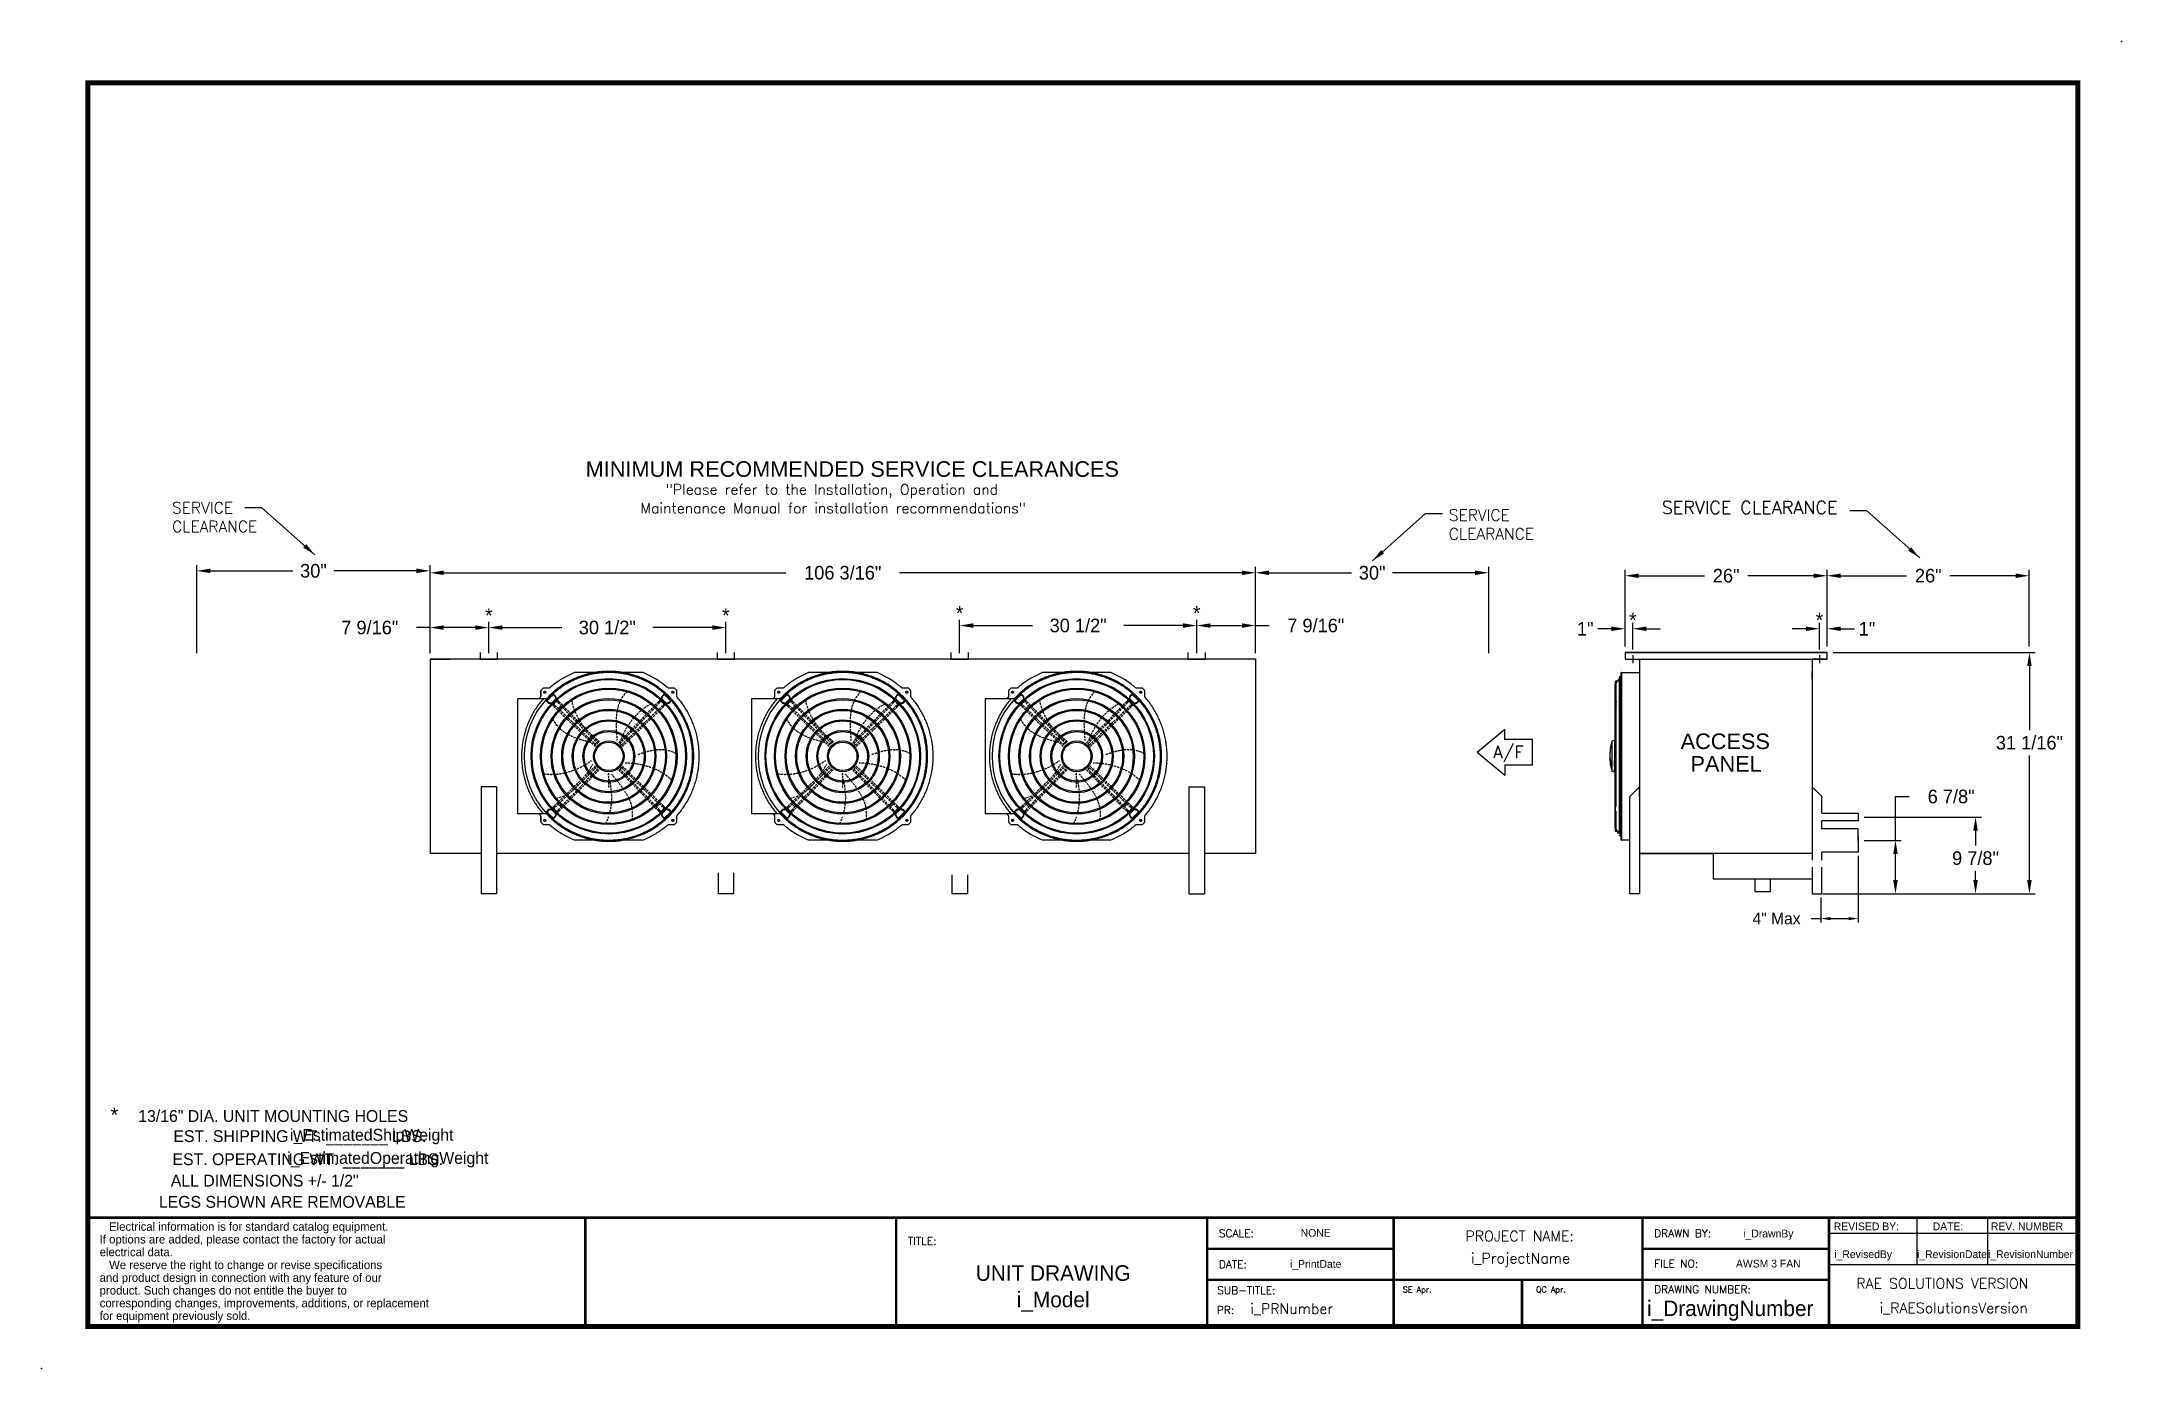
# Model space of a CAD drawing. Extents: x -31 to 236, y -16 to 155.
import ezdxf
from ezdxf.enums import TextEntityAlignment as Align

# ---------------------------------------------------------------- set-up
doc = ezdxf.new("R2010")
doc.units = 0
doc.header["$MEASUREMENT"] = 0
doc.layers.get('0').update_dxf_attribs({"linetype": 'CONTINUOUS'})
doc.layers.get('DEFPOINTS').update_dxf_attribs({"linetype": 'CONTINUOUS'})
doc.layers.add('0_UNIT', color=7, linetype='CONTINUOUS')
doc.styles.add('DIMENTIONS', font='arial.ttf')
doc.styles.add('SIMPLEX', font='SIMPLEX')
doc.dimstyles.get("Standard").update_dxf_attribs({"dimtxt": 1.75, "dimasz": 1.75, "dimexe": 0.75, "dimexo": 0.75, "dimgap": 0.75, "dimtad": 0, "dimtih": 1, "dimtoh": 1, "dimdec": 4, "dimzin": 0, "dimdsep": 46, "dimtxsty": 'STANDARD', "dimcen": 0.09, "dimadec": 0, "dimazin": 0, "dimtfac": 1, "dimtdec": 4, "dimtofl": 0, "dimtmove": 0, "dimatfit": 3, "dimfxl": 1, "dimtolj": 1, "dimtzin": 0, "dimarcsym": 0})

msp = doc.modelspace()

# ---------------------------------------------------------------- texts
for s, height, style, p in [('MINIMUM RECOMMENDED SERVICE CLEARANCES', 1.99998, 'DIMENTIONS', (38.81612, 99.14004)), ('A/F', 1.577, 'SIMPLEX', (155.56881, 62.95103)), ('ACCESS', 2, 'DIMENTIONS', (179.67247, 64.11308)), ('PANEL', 2, 'DIMENTIONS', (180.9373, 61.20641)), ('TITLE:', 0.99999, 'SIMPLEX', (80.26921, 0.31925)), ('SCALE:', 0.99999, 'SIMPLEX', (120.26881, 1.31924)), ('DRAWN BY:', 0.99999, 'SIMPLEX', (176.26825, 1.31924)), ('DATE:', 0.99999, 'SIMPLEX', (120.26881, -2.68072)), ('FILE NO:', 0.99999, 'SIMPLEX', (176.26825, -2.58404)), ('SUB-TITLE:', 0.99999, 'SIMPLEX', (120.05212, -6.02081)), ('SE Apr.', 0.749993, 'SIMPLEX', (143.94349, -5.79714)), ('QC Apr.', 0.749993, 'SIMPLEX', (161.07277, -5.79714)), ('DRAWING NUMBER:', 0.99999, 'SIMPLEX', (176.26825, -5.89938)), ('RAE SOLUTIONS VERSION', 1.3279867, 'SIMPLEX', (202.27389, -5.29471)), ('i_PRNumber', 1.327987, 'SIMPLEX', (124.32162, -8.54966))]:
    msp.add_text(s, height=height, dxfattribs=dict(style=style)).set_placement(p)
at = {"style": 'SIMPLEX'}
for s, p in [('"Please refer to the Installation, Operation and', (70.49761, 96.8525)), ('Maintenance Manual for installation recommendations"', (70.65601, 94.44543)), ('PROJECT NAME:', (158.96929, 0.786)), ('i_ProjectName', (159.07026, -2.05644)), ('i_RAESolutionsVersion', (214.80088, -8.45013))]:
    msp.add_text(s, height=1.3279867, dxfattribs=at).set_placement(p, align=Align.CENTER)
for s, height, p in [('*', 1.87063, (173.53151, 79.77077)), ('*', 1.87063, (197.53151, 79.77077)), ('*', 1.87063, (-21.80539, 16.11632)), ('EST. SHIPPING WT. _______ LBS.', 1.5199848, (2.05639, 13.55642)), ('i_EstimatedShipWeight', 1.5217292, (11.29494, 13.72247)), ('EST. OPERATING WT. _______ LBS.', 1.5199848, (3.06568, 10.58323)), ('i_EstimatedOperatingWeight', 1.5199848, (13.37475, 10.74928)), ('ALL DIMENSIONS +/- 1/2"', 1.5199848, (-2.46896, 7.82472)), ('LEGS SHOWN ARE REMOVABLE', 1.5199848, (-0.21162, 5.09744)), ('NONE', 0.99999, (132.73158, 1.37207)), ('i_DrawnBy', 0.99999, (190.95586, 1.28629)), ('UNIT DRAWING', 1.99998, (98.95803, -4.29808)), ('i_PrintDate', 0.99999, (132.73158, -2.62789)), ('AWSM 3 FAN', 0.99999, (190.95586, -2.58267)), ('i_RevisedBy', 0.99999, (203.15017, -1.37854)), ('i_RevisionDate', 0.99999, (214.58233, -1.37854)), ('i_RevisionNumber', 0.99999, (224.68074, -1.37854)), ('i_Model', 1.99998, (98.95803, -7.70674)), ('i_DrawingNumber', 1.99998, (186.05853, -8.84249))]:
    msp.add_text(s, height=height).set_placement(p, align=Align.CENTER)
for s, height, p in [('13/16" DIA. UNIT MOUNTING HOLES', 1.5199848, (-18.73818, 16.14264)), ('   Electrical information is for standard catalog equipment.', 1.0914691, (-23.69948, 2.13789)), ('REVISED BY:', 0.99999, (199.36827, 2.20712)), ('DATE:', 0.99999, (212.10245, 2.20712)), ('REV. NUMBER', 0.99999, (219.58052, 2.20712)), ('electrical data.', 1.0914691, (-23.69948, -1.13652)), ('If options are added, please contact the factory for actual', 1.0914691, (-23.69948, 0.50069)), ('   We reserve the right to change or revise specifications', 1.0914691, (-23.69948, -2.79437)), ('and product design in connection with any feature of our', 1.0914691, (-23.69948, -4.43157)), ('product. Such changes do not entitle the buyer to', 1.0914691, (-23.69948, -6.06877)), ('corresponding changes, improvements, additions, or replacement ', 1.0914691, (-23.69948, -7.70598)), ('for equipment previously sold.', 1.0914691, (-23.69948, -9.34318))]:
    msp.add_text(s, height=height).set_placement(p)
msp.add_text('PR:', height=0.99999, dxfattribs=at).set_placement((122.22781, -8.54966), align=Align.RIGHT)
at = {"linetype": 'Continuous', "insert": (192.01286, 42.30146), "char_height": 1.5, "attachment_point": 5}
msp.add_mtext('4" Max', dxfattribs=at)
at = {"layer": '0_UNIT'}
for p in [(26.36334, 80.35596), (56.84771, 80.35596), (86.92584, 80.65855), (117.42584, 80.65855)]:
    msp.add_text('*', height=1.87063, dxfattribs=at).set_placement(p, align=Align.CENTER)
at = {"layer": '0_UNIT', "style": 'SIMPLEX'}
for insert, char_height, width, attachment_point in [((-14.38486, 95.88774), 1.4525, 4.6701003, 1), ((149.85958, 94.93853), 1.4525, 4.6701003, 1), ((199.86385, 96.02148), 1.66, 34.6701003, 3)]:
    msp.add_mtext('SERVICE CLEARANCE', dxfattribs=dict(at, insert=insert, char_height=char_height, width=width, attachment_point=attachment_point))

# ---------------------------------------------------------------- blocks, each defined once
blk = doc.blocks.new('*D19')
at = {"layer": '0_UNIT', "color": 0, "lineweight": -2}
for p, q in [((18.8, 76.43), (18.8, 87.54)), ((20.55, 86.79), (64.58, 86.79)), ((123.24, 86.79), (79.2, 86.79)), ((124.99, 76.43), (124.99, 87.54))]:
    blk.add_line(p, q, dxfattribs=at)
at = {"layer": '0_UNIT', "color": 0}
for points in [[(20.55, 87.08), (20.55, 86.5), (18.8, 86.79)], [(123.24, 87.08), (123.24, 86.5), (124.99, 86.79)]]:
    blk.add_solid(points, dxfattribs=at)
at = {"layer": 'DEFPOINTS', "color": 0}
for p in [(124.99, 86.79), (18.8, 75.68), (124.99, 75.68)]:
    blk.add_point(p, dxfattribs=at)
at = {"layer": '0_UNIT', "color": 0, "insert": (71.89, 86.79), "char_height": 1.75, "attachment_point": 5}
blk.add_mtext('\\A1;106 3/16"', dxfattribs=at)
blk = doc.blocks.new('*D20')
at = {"layer": '0_UNIT', "color": 0, "lineweight": -2}
for p, q in [((18.8, 76.43), (18.8, 80.49)), ((26.36, 76.43), (26.36, 80.49)), ((18.8, 79.74), (17.05, 79.74)), ((24.61, 79.74), (20.55, 79.74))]:
    blk.add_line(p, q, dxfattribs=at)
at = {"layer": '0_UNIT', "color": 0}
for points in [[(20.55, 80.03), (20.55, 79.45), (18.8, 79.74)], [(24.61, 80.03), (24.61, 79.45), (26.36, 79.74)]]:
    blk.add_solid(points, dxfattribs=at)
at = {"layer": 'DEFPOINTS', "color": 0}
for p in [(18.8, 79.74), (18.8, 75.68), (26.36, 75.68)]:
    blk.add_point(p, dxfattribs=at)
at = {"layer": '0_UNIT', "color": 0, "insert": (11.05, 79.74), "char_height": 1.75, "attachment_point": 5}
blk.add_mtext('\\A1;7 9/16"', dxfattribs=at)
blk = doc.blocks.new('*D21')
at = {"layer": '0_UNIT', "color": 0, "lineweight": -2}
for p, q in [((117.42, 76.43), (117.42, 80.75)), ((124.99, 76.43), (124.99, 80.75)), ((119.17, 80), (123.24, 80)), ((124.99, 80), (126.74, 80))]:
    blk.add_line(p, q, dxfattribs=at)
at = {"layer": '0_UNIT', "color": 0}
for points in [[(119.17, 80.29), (119.17, 79.71), (117.42, 80)], [(123.24, 80.29), (123.24, 79.71), (124.99, 80)]]:
    blk.add_solid(points, dxfattribs=at)
at = {"layer": 'DEFPOINTS', "color": 0}
for p in [(124.99, 80), (117.42, 75.68), (124.99, 75.68)]:
    blk.add_point(p, dxfattribs=at)
at = {"layer": '0_UNIT', "color": 0, "insert": (132.74, 80), "char_height": 1.75, "attachment_point": 5}
blk.add_mtext('\\A1;7 9/16"', dxfattribs=at)
blk = doc.blocks.new('*D22')
at = {"layer": '0_UNIT', "color": 0, "lineweight": -2}
for p, q in [((-11.2, 76.43), (-11.2, 87.79)), ((-9.45, 87.04), (1.15, 87.04)), ((17.05, 87.04), (6.44, 87.04)), ((18.8, 76.43), (18.8, 87.79))]:
    blk.add_line(p, q, dxfattribs=at)
at = {"layer": '0_UNIT', "color": 0}
for points in [[(-9.45, 87.33), (-9.45, 86.75), (-11.2, 87.04)], [(17.05, 87.33), (17.05, 86.75), (18.8, 87.04)]]:
    blk.add_solid(points, dxfattribs=at)
at = {"layer": 'DEFPOINTS', "color": 0}
for p in [(18.8, 87.04), (-11.2, 75.68), (18.8, 75.68)]:
    blk.add_point(p, dxfattribs=at)
at = {"layer": '0_UNIT', "color": 0, "insert": (3.8, 87.04), "char_height": 1.75, "attachment_point": 5}
blk.add_mtext('\\A1;30"', dxfattribs=at)
blk = doc.blocks.new('*D23')
at = {"layer": '0_UNIT', "color": 0, "lineweight": -2}
for p, q in [((124.99, 76.43), (124.99, 87.54)), ((126.74, 86.79), (137.34, 86.79)), ((153.24, 86.79), (142.63, 86.79)), ((154.99, 76.43), (154.99, 87.54))]:
    blk.add_line(p, q, dxfattribs=at)
at = {"layer": '0_UNIT', "color": 0}
for points in [[(126.74, 87.08), (126.74, 86.5), (124.99, 86.79)], [(153.24, 87.08), (153.24, 86.5), (154.99, 86.79)]]:
    blk.add_solid(points, dxfattribs=at)
at = {"layer": 'DEFPOINTS', "color": 0}
for p in [(154.99, 86.79), (124.99, 75.68), (154.99, 75.68)]:
    blk.add_point(p, dxfattribs=at)
at = {"layer": '0_UNIT', "color": 0, "insert": (139.99, 86.79), "char_height": 1.75, "attachment_point": 5}
blk.add_mtext('\\A1;30"', dxfattribs=at)
blk = doc.blocks.new('*D24')
at = {"layer": '0_UNIT', "color": 0, "lineweight": -2}
for p, q in [((26.36, 76.43), (26.36, 80.49)), ((56.85, 76.43), (56.85, 80.49)), ((28.11, 79.74), (35.75, 79.74)), ((55.1, 79.74), (47.46, 79.74))]:
    blk.add_line(p, q, dxfattribs=at)
at = {"layer": '0_UNIT', "color": 0}
for points in [[(28.11, 80.03), (28.11, 79.45), (26.36, 79.74)], [(55.1, 80.03), (55.1, 79.45), (56.85, 79.74)]]:
    blk.add_solid(points, dxfattribs=at)
at = {"layer": 'DEFPOINTS', "color": 0}
for p in [(56.85, 79.74), (26.36, 75.68), (56.85, 75.68)]:
    blk.add_point(p, dxfattribs=at)
at = {"layer": '0_UNIT', "color": 0, "insert": (41.6, 79.74), "char_height": 1.75, "attachment_point": 5}
blk.add_mtext('\\A1;30 1/2"', dxfattribs=at)
blk = doc.blocks.new('*D25')
at = {"layer": '0_UNIT', "color": 0, "lineweight": -2}
for p, q in [((86.92, 76.43), (86.92, 80.75)), ((117.42, 76.43), (117.42, 80.75)), ((88.67, 80), (96.32, 80)), ((115.67, 80), (108.03, 80))]:
    blk.add_line(p, q, dxfattribs=at)
at = {"layer": '0_UNIT', "color": 0}
for points in [[(88.67, 80.29), (88.67, 79.71), (86.92, 80)], [(115.67, 80.29), (115.67, 79.71), (117.42, 80)]]:
    blk.add_solid(points, dxfattribs=at)
at = {"layer": 'DEFPOINTS', "color": 0}
for p in [(117.42, 80), (86.92, 75.68), (117.42, 75.68)]:
    blk.add_point(p, dxfattribs=at)
at = {"layer": '0_UNIT', "color": 0, "insert": (102.17, 80), "char_height": 1.75, "attachment_point": 5}
blk.add_mtext('\\A1;30 1/2"', dxfattribs=at)
blk = doc.blocks.new('*D38')
at = {"layer": '0_UNIT', "color": 0, "lineweight": -2}
for p, q in [((199.28, 76.55), (225.29, 76.55)), ((224.54, 74.8), (224.54, 66.55)), ((224.54, 47.25), (224.54, 63.3)), ((197.97, 45.5), (225.29, 45.5))]:
    blk.add_line(p, q, dxfattribs=at)
at = {"layer": '0_UNIT', "color": 0}
for points in [[(224.25, 74.8), (224.83, 74.8), (224.54, 76.55)], [(224.25, 47.25), (224.83, 47.25), (224.54, 45.5)]]:
    blk.add_solid(points, dxfattribs=at)
at = {"layer": 'DEFPOINTS', "color": 0}
for p in [(198.53, 76.55), (197.22, 45.5), (224.54, 45.5)]:
    blk.add_point(p, dxfattribs=at)
at = {"layer": '0_UNIT', "color": 0, "insert": (224.54, 64.92), "char_height": 1.75, "attachment_point": 5}
blk.add_mtext('\\A1;31 1/16"', dxfattribs=at)
blk = doc.blocks.new('*D39')
at = {"layer": '0_UNIT', "color": 0, "lineweight": -2}
for p, q in [((172.53, 77.3), (172.53, 87.16)), ((174.28, 86.41), (182.74, 86.41)), ((196.78, 86.41), (188.32, 86.41)), ((198.53, 77.3), (198.53, 87.16))]:
    blk.add_line(p, q, dxfattribs=at)
at = {"layer": '0_UNIT', "color": 0}
for points in [[(174.28, 86.7), (174.28, 86.12), (172.53, 86.41)], [(196.78, 86.7), (196.78, 86.12), (198.53, 86.41)]]:
    blk.add_solid(points, dxfattribs=at)
at = {"layer": 'DEFPOINTS', "color": 0}
for p in [(198.53, 86.41), (172.53, 76.55), (198.53, 76.55)]:
    blk.add_point(p, dxfattribs=at)
at = {"layer": '0_UNIT', "color": 0, "insert": (185.53, 86.41), "char_height": 1.75, "attachment_point": 5}
blk.add_mtext('\\A1;26"', dxfattribs=at)
blk = doc.blocks.new('*D40')
at = {"layer": '0_UNIT', "color": 0, "lineweight": -2}
for p, q in [((172.53, 77.3), (172.53, 80.34)), ((173.53, 76.93), (173.53, 80.34)), ((170.78, 79.59), (169.03, 79.59)), ((175.28, 79.59), (177.03, 79.59))]:
    blk.add_line(p, q, dxfattribs=at)
at = {"layer": '0_UNIT', "color": 0}
for points in [[(170.78, 79.88), (170.78, 79.3), (172.53, 79.59)], [(175.28, 79.88), (175.28, 79.3), (173.53, 79.59)]]:
    blk.add_solid(points, dxfattribs=at)
at = {"layer": 'DEFPOINTS', "color": 0}
for p in [(172.53, 79.59), (172.53, 76.55), (173.53, 76.18)]:
    blk.add_point(p, dxfattribs=at)
at = {"layer": '0_UNIT', "color": 0, "insert": (167.4, 79.59), "char_height": 1.75, "attachment_point": 5}
blk.add_mtext('\\A1;1"', dxfattribs=at)
blk = doc.blocks.new('*D41')
at = {"layer": '0_UNIT', "color": 0, "lineweight": -2}
for p, q in [((197.53, 76.93), (197.53, 80.34)), ((198.53, 77.3), (198.53, 80.34)), ((195.78, 79.59), (194.03, 79.59)), ((200.28, 79.59), (202.03, 79.59))]:
    blk.add_line(p, q, dxfattribs=at)
at = {"layer": '0_UNIT', "color": 0}
for points in [[(195.78, 79.88), (195.78, 79.3), (197.53, 79.59)], [(200.28, 79.88), (200.28, 79.3), (198.53, 79.59)]]:
    blk.add_solid(points, dxfattribs=at)
at = {"layer": 'DEFPOINTS', "color": 0}
for p in [(198.53, 79.59), (197.53, 76.18), (198.53, 76.55)]:
    blk.add_point(p, dxfattribs=at)
at = {"layer": '0_UNIT', "color": 0, "insert": (203.65, 79.59), "char_height": 1.75, "attachment_point": 5}
blk.add_mtext('\\A1;1"', dxfattribs=at)
blk = doc.blocks.new('*D42')
at = {"layer": '0_UNIT', "color": 0, "lineweight": -2}
for p, q in [((198.53, 77.3), (198.53, 87.16)), ((200.28, 86.41), (208.74, 86.41)), ((222.78, 86.41), (214.32, 86.41)), ((224.53, 77.3), (224.53, 87.16))]:
    blk.add_line(p, q, dxfattribs=at)
at = {"layer": '0_UNIT', "color": 0}
for points in [[(200.28, 86.7), (200.28, 86.12), (198.53, 86.41)], [(222.78, 86.7), (222.78, 86.12), (224.53, 86.41)]]:
    blk.add_solid(points, dxfattribs=at)
at = {"layer": 'DEFPOINTS', "color": 0}
for p in [(224.53, 86.41), (198.53, 76.55), (224.53, 76.55)]:
    blk.add_point(p, dxfattribs=at)
at = {"layer": '0_UNIT', "color": 0, "insert": (211.53, 86.41), "char_height": 1.75, "attachment_point": 5}
blk.add_mtext('\\A1;26"', dxfattribs=at)
blk = doc.blocks.new('*D43')
at = {"layer": '0_UNIT', "color": 0, "lineweight": -2}
for p, q in [((203.28, 55.37), (218.36, 55.37)), ((217.61, 53.62), (217.61, 51.69)), ((217.61, 47.25), (217.61, 48.44)), ((198.59, 45.5), (218.36, 45.5))]:
    blk.add_line(p, q, dxfattribs=at)
at = {"layer": '0_UNIT', "color": 0}
for points in [[(217.32, 53.62), (217.9, 53.62), (217.61, 55.37)], [(217.32, 47.25), (217.9, 47.25), (217.61, 45.5)]]:
    blk.add_solid(points, dxfattribs=at)
at = {"layer": 'DEFPOINTS', "color": 0}
for p in [(202.53, 55.37), (217.61, 55.37), (197.84, 45.5)]:
    blk.add_point(p, dxfattribs=at)
at = {"layer": '0_UNIT', "color": 0, "insert": (217.61, 50.07), "char_height": 1.75, "attachment_point": 5}
blk.add_mtext('\\A1;9 7/8"', dxfattribs=at)
blk = doc.blocks.new('*D44')
at = {"layer": '0_UNIT', "color": 0, "lineweight": -2}
for p, q in [((207.31, 52.37), (207.31, 58)), ((207.31, 58), (209.06, 58)), ((203.28, 52.37), (208.06, 52.37)), ((207.31, 47.25), (207.31, 50.62)), ((203.28, 45.5), (208.06, 45.5))]:
    blk.add_line(p, q, dxfattribs=at)
at = {"layer": '0_UNIT', "color": 0}
for points in [[(207.02, 50.62), (207.6, 50.62), (207.31, 52.37)], [(207.02, 47.25), (207.6, 47.25), (207.31, 45.5)]]:
    blk.add_solid(points, dxfattribs=at)
at = {"layer": 'DEFPOINTS', "color": 0}
for p in [(202.53, 52.37), (207.31, 52.37), (202.53, 45.5)]:
    blk.add_point(p, dxfattribs=at)
at = {"layer": '0_UNIT', "color": 0, "insert": (214.47, 58), "char_height": 1.75, "attachment_point": 5}
blk.add_mtext('\\A1;6 7/8"', dxfattribs=at)

# ---------------------------------------------------------------- dimensions: what is measured, and where the dimension line sits
at = {"layer": '0_UNIT'}
for base, p1, p2, override, picture, middle in [((124.98568, 86.79159), (18.79818, 75.67829), (124.98568, 75.67829), {"dimlunit": 5, "dimpost": '"', "dimfrac": 2}, '*D19', (71.89193, 86.79159)), ((18.79818, 87.04159), (-11.20182, 75.67829), (18.79818, 75.67829), {"dimlunit": 5, "dimpost": '"'}, '*D22', (3.79818, 87.04159)), ((154.98568, 86.79159), (124.98568, 75.67829), (154.98568, 75.67829), {"dimlunit": 5, "dimpost": '"'}, '*D23', (139.98568, 86.79159)), ((198.52884, 86.40799), (172.52884, 76.55329), (198.52884, 76.55329), {"dimlunit": 5, "dimpost": '"'}, '*D39', (185.52884, 86.40799)), ((224.52884, 86.40799), (198.52884, 76.55329), (224.52884, 76.55329), {"dimlunit": 5, "dimpost": '"'}, '*D42', (211.52884, 86.40799)), ((56.84505, 79.74118), (26.36068, 75.67829), (56.84505, 75.67829), {"dimlunit": 5, "dimpost": '"', "dimfrac": 2}, '*D24', (41.60286, 79.74118)), ((117.42318, 80.00287), (86.92318, 75.67829), (117.42318, 75.67829), {"dimlunit": 5, "dimpost": '"', "dimfrac": 2}, '*D25', (102.17318, 80.00287)), ((172.52884, 79.59287), (173.52884, 76.17829), (172.52884, 76.55329), {"dimlunit": 5, "dimpost": '"'}, '*D40', (167.40384, 79.59287)), ((198.52884, 79.59287), (197.52884, 76.17829), (198.52884, 76.55329), {"dimlunit": 5, "dimpost": '"'}, '*D41', (203.65384, 79.59287))]:
    dim = msp.add_linear_dim(base=base, p1=p1, p2=p2, dimstyle='STANDARD', override=override, dxfattribs=at)
    dim.commit()
    dim.dimension.update_dxf_attribs({"geometry": picture, "text_midpoint": middle})
for base, p1, p2, picture, middle in [((18.79818, 79.74118), (26.36068, 75.67829), (18.79818, 75.67829), '*D20', (11.04818, 79.74118)), ((124.98568, 80.00287), (117.42318, 75.67829), (124.98568, 75.67829), '*D21', (132.73568, 80.00287))]:
    dim = msp.add_linear_dim(base=base, p1=p1, p2=p2, dimstyle='STANDARD', override={"dimlunit": 5, "dimpost": '"', "dimfrac": 2}, dxfattribs=at)
    dim.commit()
    dim.dimension.update_dxf_attribs({"geometry": picture, "text_midpoint": middle, "dimtype": 160})
for base, p1, p2, picture, middle in [((224.54238, 45.50129), (198.52884, 76.55329), (197.21634, 45.50129), '*D38', (224.54238, 64.92101)), ((207.30795, 52.36579), (202.52884, 45.50129), (202.52884, 52.36579), '*D44', (214.47462, 58.00301)), ((217.60977, 55.36579), (197.84134, 45.50129), (202.52884, 55.36579), '*D43', (217.60977, 50.06869))]:
    dim = msp.add_linear_dim(base=base, p1=p1, p2=p2, angle=90, dimstyle='STANDARD', override={"dimlunit": 5, "dimpost": '"', "dimfrac": 2}, dxfattribs=at)
    dim.commit()
    dim.dimension.update_dxf_attribs({"geometry": picture, "text_midpoint": middle, "dimtype": 160})

# ---------------------------------------------------------------- linework, layer by layer
for p, q in [((172.52884, 76.55329), (175.77884, 76.55329)), ((172.52884, 76.55329), (198.52884, 76.55329)), ((172.52884, 76.55329), (172.52884, 75.67829)), ((198.52884, 76.55329), (172.52884, 76.55329)), ((172.52884, 75.67829), (198.52884, 75.67829)), ((172.52884, 75.67829), (173.52884, 75.67829)), ((173.52884, 76.17829), (173.52884, 75.17829)), ((174.37259, 75.67829), (174.37259, 50.67829)), ((174.37259, 75.67829), (174.37259, 45.50129)), ((198.52884, 75.67829), (196.59134, 75.67829)), ((196.59134, 75.67829), (196.59134, 50.67829)), ((196.59134, 75.67829), (196.59134, 49.80329)), ((197.52884, 76.17829), (197.52884, 75.17829)), ((198.52884, 75.67829), (198.52884, 76.55329)), ((172.01821, 73.9657), (174.46635, 73.9657)), ((174.37259, 74.44886), (174.37259, 51.90772)), ((196.59134, 73.11579), (196.59134, 74.11579)), ((153.51616, 63.71368), (157.05735, 66.66455)), ((157.05735, 65.33666), (157.05735, 66.66455)), ((160.59854, 65.33666), (157.05735, 65.33666)), ((160.59854, 62.0907), (160.59854, 65.33666)), ((153.51616, 63.71368), (157.05735, 60.76281)), ((157.05735, 62.0907), (157.05735, 60.76281)), ((157.05735, 62.0907), (160.59854, 62.0907)), ((174.37259, 59.25129), (173.12259, 58.00129)), ((174.37259, 58.00129), (174.37259, 59.25129)), ((196.59134, 59.25129), (197.84134, 58.00129)), ((173.12259, 45.50129), (173.12259, 58.00129)), ((197.84134, 55.86579), (197.84134, 58.00129)), ((197.84134, 55.86579), (202.52884, 55.86579)), ((197.84134, 53.86579), (197.84134, 54.86579)), ((202.52884, 54.86579), (197.84134, 54.86579)), ((202.52884, 53.86579), (197.84134, 53.86579)), ((202.52884, 55.86579), (202.52884, 54.86579)), ((202.52884, 52.36579), (202.52884, 53.86579)), ((197.84134, 49.80329), (197.84134, 50.86579)), ((202.52884, 50.86579), (197.84134, 50.86579)), ((202.52884, 52.86579), (202.52884, 51.86579)), ((202.52884, 52.36579), (202.52884, 50.86579)), ((196.59134, 50.67829), (174.37259, 50.67829)), ((174.37259, 50.67829), (183.87259, 50.67829)), ((183.87259, 50.67829), (183.87259, 48.05329)), ((196.59134, 50.67829), (196.59134, 49.80329)), ((196.59134, 48.92829), (196.59134, 48.11579)), ((196.59134, 48.92829), (196.59134, 45.50129)), ((197.84134, 45.50129), (197.84134, 48.92829)), ((174.37259, 45.50129), (173.12259, 45.50129)), ((183.87259, 48.05329), (183.87259, 47.42829)), ((183.87259, 47.42829), (196.59134, 47.42829)), ((189.22491, 47.42829), (189.22491, 45.78917)), ((189.22491, 47.42829), (191.23903, 47.42829)), ((189.22491, 45.78917), (191.23903, 45.78917)), ((191.23903, 45.78917), (191.23903, 47.42829)), ((196.59134, 45.50129), (197.84134, 45.50129)), ((38.76963, -10.18064), (38.76963, 3.81922)), ((78.76923, -10.18064), (78.76923, 3.81922)), ((118.76883, 3.81922), (198.76803, 3.81922)), ((118.76883, -10.18064), (118.76883, 3.81922)), ((142.76859, 3.81922), (142.76859, -10.18064)), ((174.76827, 3.81922), (174.76827, -4.1807)), ((198.76803, 3.81922), (198.76803, -10.18064)), ((198.76803, 3.81922), (230.76771, 3.81922)), ((198.76803, 3.81922), (198.76803, 1.81924)), ((210.05885, 3.81922), (210.05885, -2.18072)), ((219.15187, 3.81922), (219.15187, -2.18072)), ((198.76803, 1.81924), (230.76771, 1.81924)), ((142.76859, -0.18074), (118.76883, -0.18074)), ((174.76827, -0.18074), (198.76803, -0.18074)), ((174.76827, -4.1807), (174.76827, -0.18074)), ((198.76803, -2.18072), (230.76771, -2.18072)), ((198.76803, -4.1807), (118.76883, -4.1807)), ((159.26842, -4.1807), (159.26842, -10.18064)), ((174.76827, -4.1807), (174.76827, -10.18064))]:
    msp.add_line(p, q)
at = {"color": 7, "linetype": 'Continuous', "lineweight": 25}
for p, q in [((37.49719, 73.9656), (37.3777, 73.94205)), ((37.3777, 73.94205), (37.37848, 73.94205)), ((37.49797, 73.9656), (37.37848, 73.94205)), ((37.49797, 73.9656), (37.49719, 73.9656)), ((40.05469, 73.9656), (37.49797, 73.9656)), ((40.2902, 73.96559), (40.05469, 73.9656)), ((43.53087, 73.9656), (43.30404, 73.9656)), ((46.0876, 73.9656), (43.53087, 73.9656)), ((46.20709, 73.94205), (46.0876, 73.9656)), ((67.59094, 73.9656), (67.47145, 73.94205)), ((67.47145, 73.94205), (67.47223, 73.94205)), ((67.59172, 73.9656), (67.47223, 73.94205)), ((67.59172, 73.9656), (67.59094, 73.9656)), ((70.14844, 73.9656), (67.59172, 73.9656)), ((70.38395, 73.96559), (70.14844, 73.9656)), ((73.62462, 73.9656), (73.39779, 73.9656)), ((76.18135, 73.9656), (73.62462, 73.9656)), ((76.30084, 73.94205), (76.18135, 73.9656)), ((97.68469, 73.9656), (97.5652, 73.94205)), ((97.5652, 73.94205), (97.56598, 73.94205)), ((97.68547, 73.9656), (97.56598, 73.94205)), ((97.68547, 73.9656), (97.68469, 73.9656)), ((100.24219, 73.9656), (97.68547, 73.9656)), ((100.4777, 73.96559), (100.24219, 73.9656)), ((103.71837, 73.9656), (103.49154, 73.9656)), ((106.2751, 73.9656), (103.71837, 73.9656)), ((106.39459, 73.94205), (106.2751, 73.9656)), ((171.22097, 72.3817), (171.22097, 53.99587)), ((171.25492, 72.75965), (171.25492, 53.61792)), ((171.36516, 70.24128), (171.36516, 72.75959)), ((171.5436, 72.92762), (171.42133, 72.83854)), ((171.48522, 72.74871), (171.5436, 72.79124)), ((171.77215, 73.09414), (171.65383, 73.00793)), ((171.65383, 72.87156), (171.77215, 72.95776)), ((171.77215, 73.32658), (171.77215, 53.41982)), ((171.86271, 73.38564), (171.86271, 73.3688)), ((171.88239, 53.3395), (171.88239, 73.3265)), ((171.88239, 73.03807), (171.89875, 73.04999)), ((171.97293, 73.20017), (171.97293, 73.38564)), ((172.10148, 52.40139), (172.10148, 73.97619)), ((30.04007, 70.58962), (30.04007, 55.76677)), ((30.04176, 70.58962), (30.04007, 70.58962)), ((30.04176, 70.58962), (30.04176, 55.76677)), ((33.36136, 70.58962), (30.04176, 70.58962)), ((32.97293, 70.7657), (32.83035, 70.59675)), ((32.83035, 70.59675), (32.83113, 70.59675)), ((32.97371, 70.7657), (32.83113, 70.59675)), ((32.97371, 70.7657), (32.97293, 70.7657)), ((33.03007, 71.56935), (33.03007, 70.91973)), ((33.03007, 71.56935), (33.03085, 71.56935)), ((33.03007, 70.91973), (33.03085, 70.91973)), ((33.03085, 71.56935), (33.03085, 70.91973)), ((33.28953, 71.89403), (33.07619, 71.68069)), ((33.07697, 71.68069), (33.07619, 71.68069)), ((33.29031, 71.89403), (33.07697, 71.68069)), ((33.28953, 71.89403), (33.29031, 71.89403)), ((33.83205, 70.58962), (33.36136, 70.58962)), ((34.05127, 71.94015), (33.40165, 71.94015)), ((33.9667, 70.58962), (33.83205, 70.58962)), ((33.83878, 70.39574), (33.85077, 70.39627)), ((33.8449, 70.23541), (33.85653, 70.23583)), ((33.95649, 70.12382), (33.8449, 70.23541)), ((33.95678, 70.13566), (33.85653, 70.23583)), ((33.97276, 70.19109), (33.89107, 70.2727)), ((33.95649, 70.12382), (33.95678, 70.13566)), ((33.99285, 70.171), (33.97276, 70.19109)), ((34.20452, 71.99729), (34.2053, 71.99729)), ((34.39313, 69.96301), (34.31284, 69.96589)), ((34.3649, 69.95444), (34.39658, 69.9238)), ((34.39153, 70.01321), (34.40097, 70.01351)), ((34.4024, 69.96331), (34.39313, 69.96301)), ((34.39317, 69.95716), (34.39313, 69.96301)), ((34.40242, 69.95786), (34.39317, 69.95716)), ((34.44753, 69.97389), (34.4024, 69.96331)), ((34.4024, 69.96331), (34.40242, 69.95786)), ((34.43677, 69.96517), (34.40242, 69.95786)), ((34.47373, 69.98633), (34.48664, 69.99867)), ((34.48664, 69.99867), (34.48663, 70.00273)), ((34.5317, 70.04094), (34.54162, 70.05351)), ((34.57534, 69.75142), (34.67669, 69.65383)), ((34.57978, 71.13675), (34.57978, 71.12528)), ((34.70346, 71.0851), (34.78507, 71.00341)), ((34.81062, 69.79814), (34.70819, 69.89677)), ((34.7402, 71.11951), (34.74011, 71.13063)), ((34.74011, 71.13063), (34.8517, 71.01904)), ((34.84038, 71.01926), (34.7402, 71.11951)), ((34.78507, 71.00341), (34.80517, 70.98332)), ((34.8517, 71.01904), (34.84038, 71.01926)), ((35.08278, 69.53531), (34.95298, 69.66081)), ((34.96266, 70.5752), (34.96297, 70.58464)), ((34.97331, 70.48941), (34.97719, 70.48922)), ((34.98954, 70.50214), (34.97719, 70.48922)), ((35.01273, 70.57363), (35.00215, 70.52851)), ((35.01014, 70.66321), (35.01303, 70.58292)), ((35.01068, 70.53907), (35.01794, 70.57338)), ((35.01303, 70.58292), (35.01273, 70.57363)), ((35.01794, 70.57338), (35.01273, 70.57363)), ((35.01303, 70.58292), (35.01862, 70.58261)), ((35.01862, 70.58261), (35.01794, 70.57338)), ((35.05185, 70.57907), (35.02117, 70.6108)), ((35.07933, 70.26793), (35.17838, 70.16593)), ((35.32269, 70.29989), (35.22468, 70.40081)), ((35.31606, 70.02388), (35.44239, 69.89322)), ((35.58624, 70.02764), (35.45757, 70.16071)), ((35.51881, 69.81419), (35.71577, 69.61048)), ((35.86055, 69.74394), (35.66333, 69.94791)), ((36.13395, 69.46119), (35.93727, 69.6646)), ((37.02973, 70.46119), (37.02615, 70.50347)), ((37.03038, 70.46119), (37.02674, 70.50387)), ((37.03038, 70.46119), (37.02973, 70.46119)), ((37.08244, 70.20035), (37.03038, 70.46119)), ((43.39704, 70.56923), (43.26593, 70.30804)), ((44.12291, 71.52914), (43.96512, 71.35556)), ((47.02102, 69.83318), (47.25027, 69.96171)), ((47.24963, 69.96171), (47.29309, 69.98001)), ((47.25027, 69.96171), (47.24963, 69.96171)), ((47.25027, 69.96171), (47.29329, 69.97984)), ((47.66029, 69.66486), (47.46376, 69.46161)), ((47.93442, 69.94837), (47.73699, 69.74418)), ((47.88192, 69.61088), (48.07897, 69.81468)), ((48.13977, 70.16076), (48.01092, 70.02749)), ((48.15584, 69.89418), (48.28125, 70.02388)), ((48.37144, 70.40111), (48.27448, 70.3004)), ((48.41879, 70.16647), (48.51679, 70.26827)), ((48.64432, 69.66081), (48.51401, 69.53481)), ((48.57367, 70.61076), (48.54303, 70.57907)), ((48.57653, 70.58262), (48.58263, 70.58291)), ((48.57724, 70.57338), (48.57653, 70.58262)), ((48.58293, 70.57364), (48.57724, 70.57338)), ((48.57724, 70.57338), (48.58459, 70.53907)), ((48.58263, 70.58291), (48.58551, 70.66321)), ((48.58263, 70.58291), (48.58293, 70.57364)), ((48.58977, 70.54443), (48.58293, 70.57364)), ((48.60577, 70.50214), (48.61811, 70.48922)), ((48.61811, 70.48922), (48.62236, 70.48941)), ((48.63295, 70.58464), (48.63325, 70.5752)), ((48.74292, 71.01904), (48.85451, 71.13063)), ((48.75528, 71.01926), (48.74292, 71.01904)), ((48.85545, 71.11951), (48.75528, 71.01926)), ((48.88796, 69.89711), (48.78605, 69.79816)), ((48.79074, 70.98332), (48.81083, 71.00341)), ((48.81083, 71.00341), (48.89244, 71.0851)), ((48.85451, 71.13063), (48.85545, 71.11951)), ((48.91964, 69.6535), (49.02084, 69.75176)), ((49.01484, 71.13675), (49.0159, 71.12528)), ((49.10903, 70.00273), (49.10866, 69.99867)), ((49.12158, 69.98633), (49.10866, 69.99867)), ((49.15849, 69.96517), (49.19276, 69.95786)), ((49.19325, 69.96331), (49.15957, 69.97123)), ((49.19276, 69.95786), (49.19325, 69.96331)), ((49.20197, 69.95717), (49.19276, 69.95786)), ((49.20254, 69.96301), (49.19325, 69.96331)), ((49.19494, 70.01351), (49.20437, 70.0132)), ((49.19825, 69.92376), (49.23002, 69.95448)), ((49.20254, 69.96301), (49.20197, 69.95717)), ((49.28282, 69.9659), (49.20254, 69.96301)), ((50.18392, 71.94015), (49.53431, 71.94015)), ((49.62315, 70.19109), (49.60306, 70.171)), ((49.70484, 70.2727), (49.62315, 70.19109)), ((49.74973, 70.23541), (49.63814, 70.12382)), ((49.63814, 70.12382), (49.63888, 70.13566)), ((49.73912, 70.23583), (49.63888, 70.13566)), ((49.74973, 70.23541), (49.73912, 70.23583)), ((49.75585, 70.39574), (49.74491, 70.39627)), ((50.5086, 71.68069), (50.29526, 71.89403)), ((50.55472, 70.91973), (50.55472, 71.56935)), ((60.13382, 70.58962), (60.13382, 55.76677)), ((60.13551, 70.58962), (60.13382, 70.58962)), ((60.13551, 70.58962), (60.13551, 55.76677)), ((63.45511, 70.58962), (60.13551, 70.58962)), ((63.06668, 70.7657), (62.9241, 70.59675)), ((62.9241, 70.59675), (62.92488, 70.59675)), ((63.06746, 70.7657), (62.92488, 70.59675)), ((63.06746, 70.7657), (63.06668, 70.7657)), ((63.12382, 71.56935), (63.12382, 70.91973)), ((63.12382, 71.56935), (63.1246, 71.56935)), ((63.12382, 70.91973), (63.1246, 70.91973)), ((63.1246, 71.56935), (63.1246, 70.91973)), ((63.38328, 71.89403), (63.16994, 71.68069)), ((63.17072, 71.68069), (63.16994, 71.68069)), ((63.38406, 71.89403), (63.17072, 71.68069)), ((63.38328, 71.89403), (63.38406, 71.89403)), ((63.9258, 70.58962), (63.45511, 70.58962)), ((64.14502, 71.94015), (63.4954, 71.94015)), ((64.06045, 70.58962), (63.9258, 70.58962)), ((63.93253, 70.39574), (63.94452, 70.39627)), ((63.93865, 70.23541), (63.95028, 70.23583)), ((64.05024, 70.12382), (63.93865, 70.23541)), ((64.05053, 70.13566), (63.95028, 70.23583)), ((64.06651, 70.19109), (63.98482, 70.2727)), ((64.05024, 70.12382), (64.05053, 70.13566)), ((64.0866, 70.171), (64.06651, 70.19109)), ((64.29827, 71.99729), (64.29905, 71.99729)), ((64.48688, 69.96301), (64.40659, 69.96589)), ((64.45865, 69.95444), (64.49033, 69.9238)), ((64.48528, 70.01321), (64.49472, 70.01351)), ((64.49615, 69.96331), (64.48688, 69.96301)), ((64.48692, 69.95716), (64.48688, 69.96301)), ((64.49617, 69.95786), (64.48692, 69.95716)), ((64.54128, 69.97389), (64.49615, 69.96331)), ((64.49615, 69.96331), (64.49617, 69.95786)), ((64.53052, 69.96517), (64.49617, 69.95786)), ((64.56748, 69.98633), (64.58039, 69.99867)), ((64.58039, 69.99867), (64.58038, 70.00273)), ((64.62545, 70.04094), (64.63537, 70.05351)), ((64.66909, 69.75142), (64.77044, 69.65383)), ((64.67353, 71.13675), (64.67353, 71.12528)), ((64.79721, 71.0851), (64.87882, 71.00341)), ((64.90437, 69.79814), (64.80194, 69.89677)), ((64.83395, 71.11951), (64.83386, 71.13063)), ((64.83386, 71.13063), (64.94545, 71.01904)), ((64.93413, 71.01926), (64.83395, 71.11951)), ((64.87882, 71.00341), (64.89892, 70.98332)), ((64.94545, 71.01904), (64.93413, 71.01926)), ((65.17653, 69.53531), (65.04673, 69.66081)), ((65.05641, 70.5752), (65.05672, 70.58464)), ((65.06706, 70.48941), (65.07094, 70.48922)), ((65.08329, 70.50214), (65.07094, 70.48922)), ((65.10648, 70.57363), (65.0959, 70.52851)), ((65.10389, 70.66321), (65.10678, 70.58292)), ((65.10443, 70.53907), (65.11169, 70.57338)), ((65.10678, 70.58292), (65.10648, 70.57363)), ((65.11169, 70.57338), (65.10648, 70.57363)), ((65.10678, 70.58292), (65.11237, 70.58261)), ((65.11237, 70.58261), (65.11169, 70.57338)), ((65.1456, 70.57907), (65.11492, 70.6108)), ((65.17308, 70.26793), (65.27213, 70.16593)), ((65.41644, 70.29989), (65.31843, 70.40081)), ((65.40981, 70.02388), (65.53614, 69.89322)), ((65.67999, 70.02764), (65.55132, 70.16071)), ((65.61256, 69.81419), (65.80952, 69.61048)), ((65.9543, 69.74394), (65.75708, 69.94791)), ((66.2277, 69.46119), (66.03102, 69.6646)), ((67.12348, 70.46119), (67.1199, 70.50347)), ((67.12413, 70.46119), (67.12049, 70.50387)), ((67.12413, 70.46119), (67.12348, 70.46119)), ((67.17619, 70.20035), (67.12413, 70.46119)), ((73.49079, 70.56923), (73.35968, 70.30804)), ((74.21666, 71.52914), (74.05887, 71.35556)), ((77.11477, 69.83318), (77.34402, 69.96171)), ((77.34338, 69.96171), (77.38684, 69.98001)), ((77.34402, 69.96171), (77.34338, 69.96171)), ((77.34402, 69.96171), (77.38704, 69.97984)), ((77.75404, 69.66486), (77.55751, 69.46161)), ((78.02817, 69.94837), (77.83074, 69.74418)), ((77.97567, 69.61088), (78.17272, 69.81468)), ((78.23352, 70.16076), (78.10467, 70.02749)), ((78.24959, 69.89418), (78.375, 70.02388)), ((78.46519, 70.40111), (78.36823, 70.3004)), ((78.51254, 70.16647), (78.61054, 70.26827)), ((78.73807, 69.66081), (78.60776, 69.53481)), ((78.66742, 70.61076), (78.63678, 70.57907)), ((78.67028, 70.58262), (78.67638, 70.58291)), ((78.67099, 70.57338), (78.67028, 70.58262)), ((78.67668, 70.57364), (78.67099, 70.57338)), ((78.67099, 70.57338), (78.67834, 70.53907)), ((78.67638, 70.58291), (78.67926, 70.66321)), ((78.67638, 70.58291), (78.67668, 70.57364)), ((78.68352, 70.54443), (78.67668, 70.57364)), ((78.69952, 70.50214), (78.71186, 70.48922)), ((78.71186, 70.48922), (78.71611, 70.48941)), ((78.7267, 70.58464), (78.727, 70.5752)), ((78.83667, 71.01904), (78.94826, 71.13063)), ((78.84903, 71.01926), (78.83667, 71.01904)), ((78.9492, 71.11951), (78.84903, 71.01926)), ((78.98171, 69.89711), (78.8798, 69.79816)), ((78.88449, 70.98332), (78.90458, 71.00341)), ((78.90458, 71.00341), (78.98619, 71.0851)), ((78.94826, 71.13063), (78.9492, 71.11951)), ((79.01339, 69.6535), (79.11459, 69.75176)), ((79.10859, 71.13675), (79.10965, 71.12528)), ((79.20278, 70.00273), (79.20241, 69.99867)), ((79.21533, 69.98633), (79.20241, 69.99867)), ((79.25224, 69.96517), (79.28651, 69.95786)), ((79.287, 69.96331), (79.25332, 69.97123)), ((79.28651, 69.95786), (79.287, 69.96331)), ((79.29572, 69.95717), (79.28651, 69.95786)), ((79.29629, 69.96301), (79.287, 69.96331)), ((79.28869, 70.01351), (79.29812, 70.0132)), ((79.292, 69.92376), (79.32377, 69.95448)), ((79.29629, 69.96301), (79.29572, 69.95717)), ((79.37657, 69.9659), (79.29629, 69.96301)), ((80.27767, 71.94015), (79.62806, 71.94015)), ((79.7169, 70.19109), (79.69681, 70.171)), ((79.79859, 70.2727), (79.7169, 70.19109)), ((79.84348, 70.23541), (79.73189, 70.12382)), ((79.73189, 70.12382), (79.73263, 70.13566)), ((79.83287, 70.23583), (79.73263, 70.13566)), ((79.84348, 70.23541), (79.83287, 70.23583)), ((79.8496, 70.39574), (79.83866, 70.39627)), ((80.60235, 71.68069), (80.38901, 71.89403)), ((80.64847, 70.91973), (80.64847, 71.56935)), ((90.22757, 70.58962), (90.22757, 55.76677)), ((90.22926, 70.58962), (90.22757, 70.58962)), ((90.22926, 70.58962), (90.22926, 55.76677)), ((93.54886, 70.58962), (90.22926, 70.58962)), ((93.16043, 70.7657), (93.01785, 70.59675)), ((93.01785, 70.59675), (93.01863, 70.59675)), ((93.16121, 70.7657), (93.01863, 70.59675)), ((93.16121, 70.7657), (93.16043, 70.7657)), ((93.21757, 71.56935), (93.21757, 70.91973)), ((93.21757, 71.56935), (93.21835, 71.56935)), ((93.21757, 70.91973), (93.21835, 70.91973)), ((93.21835, 71.56935), (93.21835, 70.91973)), ((93.47703, 71.89403), (93.26369, 71.68069)), ((93.26447, 71.68069), (93.26369, 71.68069)), ((93.47781, 71.89403), (93.26447, 71.68069)), ((93.47703, 71.89403), (93.47781, 71.89403)), ((94.01955, 70.58962), (93.54886, 70.58962)), ((94.23877, 71.94015), (93.58915, 71.94015)), ((94.1542, 70.58962), (94.01955, 70.58962)), ((94.02628, 70.39574), (94.03827, 70.39627)), ((94.0324, 70.23541), (94.04403, 70.23583)), ((94.14399, 70.12382), (94.0324, 70.23541)), ((94.14428, 70.13566), (94.04403, 70.23583)), ((94.16026, 70.19109), (94.07857, 70.2727)), ((94.14399, 70.12382), (94.14428, 70.13566)), ((94.18035, 70.171), (94.16026, 70.19109)), ((94.39202, 71.99729), (94.3928, 71.99729)), ((94.58063, 69.96301), (94.50034, 69.96589)), ((94.5524, 69.95444), (94.58408, 69.9238)), ((94.57903, 70.01321), (94.58847, 70.01351)), ((94.5899, 69.96331), (94.58063, 69.96301)), ((94.58067, 69.95716), (94.58063, 69.96301)), ((94.58992, 69.95786), (94.58067, 69.95716)), ((94.63503, 69.97389), (94.5899, 69.96331)), ((94.5899, 69.96331), (94.58992, 69.95786)), ((94.62427, 69.96517), (94.58992, 69.95786)), ((94.66123, 69.98633), (94.67414, 69.99867)), ((94.67414, 69.99867), (94.67413, 70.00273)), ((94.7192, 70.04094), (94.72912, 70.05351)), ((94.76284, 69.75142), (94.86419, 69.65383)), ((94.76728, 71.13675), (94.76728, 71.12528)), ((94.89096, 71.0851), (94.97257, 71.00341)), ((94.99812, 69.79814), (94.89569, 69.89677)), ((94.9277, 71.11951), (94.92761, 71.13063)), ((94.92761, 71.13063), (95.0392, 71.01904)), ((95.02788, 71.01926), (94.9277, 71.11951)), ((94.97257, 71.00341), (94.99267, 70.98332)), ((95.0392, 71.01904), (95.02788, 71.01926)), ((95.27028, 69.53531), (95.14048, 69.66081)), ((95.15016, 70.5752), (95.15047, 70.58464)), ((95.16081, 70.48941), (95.16469, 70.48922)), ((95.17704, 70.50214), (95.16469, 70.48922)), ((95.20023, 70.57363), (95.18965, 70.52851)), ((95.19764, 70.66321), (95.20053, 70.58292)), ((95.19818, 70.53907), (95.20544, 70.57338)), ((95.20053, 70.58292), (95.20023, 70.57363)), ((95.20544, 70.57338), (95.20023, 70.57363)), ((95.20053, 70.58292), (95.20612, 70.58261)), ((95.20612, 70.58261), (95.20544, 70.57338)), ((95.23935, 70.57907), (95.20867, 70.6108)), ((95.26683, 70.26793), (95.36588, 70.16593)), ((95.51019, 70.29989), (95.41218, 70.40081)), ((95.50356, 70.02388), (95.62989, 69.89322)), ((95.77374, 70.02764), (95.64507, 70.16071)), ((95.70631, 69.81419), (95.90327, 69.61048)), ((96.04805, 69.74394), (95.85083, 69.94791)), ((96.32145, 69.46119), (96.12477, 69.6646)), ((97.21723, 70.46119), (97.21365, 70.50347)), ((97.21788, 70.46119), (97.21424, 70.50387)), ((97.21788, 70.46119), (97.21723, 70.46119)), ((97.26994, 70.20035), (97.21788, 70.46119)), ((103.58454, 70.56923), (103.45343, 70.30804)), ((104.31041, 71.52914), (104.15262, 71.35556)), ((107.20852, 69.83318), (107.43777, 69.96171)), ((107.43713, 69.96171), (107.48059, 69.98001)), ((107.43777, 69.96171), (107.43713, 69.96171)), ((107.43777, 69.96171), (107.48079, 69.97984)), ((107.84779, 69.66486), (107.65126, 69.46161)), ((108.12192, 69.94837), (107.92449, 69.74418)), ((108.06942, 69.61088), (108.26647, 69.81468)), ((108.32727, 70.16076), (108.19842, 70.02749)), ((108.34334, 69.89418), (108.46875, 70.02388)), ((108.55894, 70.40111), (108.46198, 70.3004)), ((108.60629, 70.16647), (108.70429, 70.26827)), ((108.83182, 69.66081), (108.70151, 69.53481)), ((108.76117, 70.61076), (108.73053, 70.57907)), ((108.76403, 70.58262), (108.77013, 70.58291)), ((108.76474, 70.57338), (108.76403, 70.58262)), ((108.77043, 70.57364), (108.76474, 70.57338)), ((108.76474, 70.57338), (108.77209, 70.53907)), ((108.77013, 70.58291), (108.77301, 70.66321)), ((108.77013, 70.58291), (108.77043, 70.57364)), ((108.77727, 70.54443), (108.77043, 70.57364)), ((108.79327, 70.50214), (108.80561, 70.48922)), ((108.80561, 70.48922), (108.80986, 70.48941)), ((108.82045, 70.58464), (108.82075, 70.5752)), ((108.93042, 71.01904), (109.04201, 71.13063)), ((108.94278, 71.01926), (108.93042, 71.01904)), ((109.04295, 71.11951), (108.94278, 71.01926)), ((109.07546, 69.89711), (108.97355, 69.79816)), ((108.97824, 70.98332), (108.99833, 71.00341)), ((108.99833, 71.00341), (109.07994, 71.0851)), ((109.04201, 71.13063), (109.04295, 71.11951)), ((109.10714, 69.6535), (109.20834, 69.75176)), ((109.20234, 71.13675), (109.2034, 71.12528)), ((109.29653, 70.00273), (109.29616, 69.99867)), ((109.30908, 69.98633), (109.29616, 69.99867)), ((109.34599, 69.96517), (109.38026, 69.95786)), ((109.38075, 69.96331), (109.34707, 69.97123)), ((109.38026, 69.95786), (109.38075, 69.96331)), ((109.38947, 69.95717), (109.38026, 69.95786)), ((109.39004, 69.96301), (109.38075, 69.96331)), ((109.38244, 70.01351), (109.39187, 70.0132)), ((109.38575, 69.92376), (109.41752, 69.95448)), ((109.39004, 69.96301), (109.38947, 69.95717)), ((109.47032, 69.9659), (109.39004, 69.96301)), ((110.37142, 71.94015), (109.72181, 71.94015)), ((109.81065, 70.19109), (109.79056, 70.171)), ((109.89234, 70.2727), (109.81065, 70.19109)), ((109.93723, 70.23541), (109.82564, 70.12382)), ((109.82564, 70.12382), (109.82638, 70.13566)), ((109.92662, 70.23583), (109.82638, 70.13566)), ((109.93723, 70.23541), (109.92662, 70.23583)), ((109.94335, 70.39574), (109.93241, 70.39627)), ((110.6961, 71.68069), (110.48276, 71.89403)), ((110.74222, 70.91973), (110.74222, 71.56935)), ((171.32616, 70.16659), (171.32883, 70.17991)), ((171.36516, 69.95643), (171.36516, 70.16874)), ((171.36516, 69.73705), (171.36516, 69.95641)), ((171.36516, 63.22645), (171.36516, 69.65886)), ((34.5684, 67.97793), (34.68995, 67.7651)), ((34.81611, 69.51933), (34.94984, 69.39003)), ((35.02903, 69.31345), (35.23287, 69.11636)), ((35.36649, 69.26098), (35.16259, 69.45813)), ((35.26436, 66.98361), (35.47306, 66.77739)), ((35.31158, 69.04026), (35.51566, 68.84293)), ((35.64947, 68.98737), (35.44596, 69.18414)), ((35.59495, 68.76626), (35.79939, 68.56859)), ((35.93246, 68.71375), (35.72901, 68.91046)), ((35.79167, 69.53199), (35.98946, 69.32742)), ((35.87872, 68.49188), (36.08211, 68.29523)), ((36.2155, 68.44007), (36.01124, 68.63757)), ((36.06553, 69.24876), (36.26328, 69.04423)), ((36.16168, 68.21829), (36.36562, 68.0211)), ((36.40815, 69.1776), (36.21112, 69.38138)), ((36.49889, 68.16606), (36.29507, 68.36313)), ((36.34007, 68.96481), (36.53688, 68.76127)), ((36.44505, 67.94429), (36.64919, 67.74691)), ((36.68149, 68.89491), (36.48451, 69.09862)), ((36.78144, 67.89285), (36.57723, 68.09031)), ((36.61318, 68.68236), (36.8102, 68.47859)), ((36.72793, 67.67077), (36.93234, 67.47313)), ((36.95603, 68.61097), (36.75884, 68.81491)), ((37.06394, 67.61971), (36.86079, 67.81613)), ((36.88743, 68.39872), (37.08446, 68.19495)), ((37.0117, 67.3964), (37.21489, 67.19993)), ((37.22974, 68.32788), (37.03197, 68.53242)), ((37.34782, 67.34522), (37.14423, 67.54207)), ((37.16094, 68.11585), (37.3582, 67.91183)), ((37.29507, 67.1224), (37.4991, 66.92512)), ((37.50336, 68.04491), (37.30573, 68.24929)), ((37.63035, 67.07204), (37.4273, 67.26836)), ((37.43437, 67.83306), (37.63155, 67.62913)), ((37.77705, 67.76184), (37.58057, 67.96505)), ((37.70805, 67.55002), (37.90561, 67.34569)), ((37.91409, 66.79768), (37.71042, 66.99461)), ((38.0516, 67.47789), (37.85453, 67.68171)), ((37.98156, 67.26714), (38.17901, 67.06293)), ((38.18605, 67.5925), (38.03381, 67.83265)), ((38.3259, 67.19421), (38.12848, 67.39839)), ((38.25592, 66.98338), (38.45257, 66.78001)), ((38.59907, 66.91168), (38.40222, 67.11528)), ((44.88058, 67.97798), (45.06314, 68.19845)), ((45.19511, 67.1153), (44.9981, 66.91155)), ((45.14539, 66.78069), (45.34242, 66.98446)), ((45.47005, 67.39965), (45.27275, 67.1956)), ((45.41857, 67.06322), (45.61562, 67.26701)), ((45.74363, 67.68259), (45.54669, 67.47891)), ((45.88754, 66.99525), (45.68369, 66.79815)), ((45.69216, 67.34617), (45.88956, 67.55033)), ((46.01726, 67.96559), (45.82018, 67.76177)), ((45.96568, 67.62906), (46.16363, 67.83378)), ((46.17042, 67.26877), (45.96693, 67.07202)), ((46.29133, 68.24905), (46.09411, 68.04507)), ((46.09913, 66.92602), (46.30344, 67.12356)), ((46.24003, 67.9128), (46.43644, 68.11592)), ((46.45335, 67.54234), (46.25059, 67.34629)), ((46.56588, 68.53299), (46.36766, 68.32798)), ((46.38197, 67.1995), (46.58646, 67.39722)), ((46.51372, 68.19585), (46.71026, 68.39912)), ((46.73725, 67.81684), (46.53267, 67.61904)), ((46.83874, 68.81519), (46.64184, 68.61155)), ((46.66606, 67.47418), (46.86917, 67.67058)), ((46.78679, 68.47827), (46.9844, 68.68264)), ((47.02002, 68.09026), (46.81566, 67.89266)), ((47.11306, 69.0989), (46.91592, 68.89501)), ((46.94871, 67.74749), (47.15278, 67.94481)), ((47.06084, 68.7617), (47.2579, 68.9655)), ((47.30254, 68.36343), (47.09934, 68.16695)), ((47.38646, 69.38166), (47.18933, 69.17778)), ((47.23171, 68.02112), (47.43594, 68.21859)), ((47.33447, 69.0447), (47.53167, 69.24864)), ((47.58577, 68.63729), (47.38198, 68.44024)), ((47.51571, 68.29572), (47.71961, 68.49287)), ((47.60804, 69.32762), (47.80539, 69.53174)), ((47.8687, 68.91085), (47.66498, 68.71387)), ((47.79833, 68.56899), (48.00236, 68.76627)), ((48.15174, 69.18452), (47.94824, 68.98776)), ((48.08184, 68.84311), (48.28561, 69.04015)), ((48.43487, 69.45829), (48.23105, 69.26121)), ((48.36483, 69.11674), (48.56916, 69.31431)), ((48.64875, 69.39127), (48.78115, 69.51929)), ((64.66215, 67.97793), (64.7837, 67.7651)), ((64.90986, 69.51933), (65.04359, 69.39003)), ((65.12278, 69.31345), (65.32662, 69.11636)), ((65.46024, 69.26098), (65.25634, 69.45813)), ((65.35811, 66.98361), (65.56681, 66.77739)), ((65.40533, 69.04026), (65.60941, 68.84293)), ((65.74322, 68.98737), (65.53971, 69.18414)), ((65.6887, 68.76626), (65.89314, 68.56859)), ((66.02621, 68.71375), (65.82276, 68.91046)), ((65.88542, 69.53199), (66.08321, 69.32742)), ((65.97247, 68.49188), (66.17586, 68.29523)), ((66.30925, 68.44007), (66.10499, 68.63757)), ((66.15928, 69.24876), (66.35703, 69.04423)), ((66.25543, 68.21829), (66.45937, 68.0211)), ((66.5019, 69.1776), (66.30487, 69.38138)), ((66.59264, 68.16606), (66.38882, 68.36313)), ((66.43382, 68.96481), (66.63063, 68.76127)), ((66.5388, 67.94429), (66.74294, 67.74691)), ((66.77524, 68.89491), (66.57826, 69.09862)), ((66.87519, 67.89285), (66.67098, 68.09031)), ((66.70693, 68.68236), (66.90395, 68.47859)), ((66.82168, 67.67077), (67.02609, 67.47313)), ((67.04978, 68.61097), (66.85259, 68.81491)), ((67.15769, 67.61971), (66.95454, 67.81613)), ((66.98118, 68.39872), (67.17821, 68.19495)), ((67.10545, 67.3964), (67.30864, 67.19993)), ((67.32349, 68.32788), (67.12572, 68.53242)), ((67.44157, 67.34522), (67.23798, 67.54207)), ((67.25469, 68.11585), (67.45195, 67.91183)), ((67.38882, 67.1224), (67.59285, 66.92512)), ((67.59711, 68.04491), (67.39948, 68.24929)), ((67.7241, 67.07204), (67.52105, 67.26836)), ((67.52812, 67.83306), (67.7253, 67.62913)), ((67.8708, 67.76184), (67.67432, 67.96505)), ((67.8018, 67.55002), (67.99936, 67.34569)), ((68.00784, 66.79768), (67.80417, 66.99461)), ((68.14535, 67.47789), (67.94828, 67.68171)), ((68.07531, 67.26714), (68.27276, 67.06293)), ((68.2798, 67.5925), (68.12756, 67.83265)), ((68.41965, 67.19421), (68.22223, 67.39839)), ((68.34967, 66.98338), (68.54632, 66.78001)), ((68.69282, 66.91168), (68.49597, 67.11528)), ((74.97433, 67.97798), (75.15689, 68.19845)), ((75.28886, 67.1153), (75.09185, 66.91155)), ((75.23914, 66.78069), (75.43617, 66.98446)), ((75.5638, 67.39965), (75.3665, 67.1956)), ((75.51232, 67.06322), (75.70937, 67.26701)), ((75.83738, 67.68259), (75.64044, 67.47891)), ((75.98129, 66.99525), (75.77744, 66.79815)), ((75.78591, 67.34617), (75.98331, 67.55033)), ((76.11101, 67.96559), (75.91393, 67.76177)), ((76.05943, 67.62906), (76.25738, 67.83378)), ((76.26417, 67.26877), (76.06068, 67.07202)), ((76.38508, 68.24905), (76.18786, 68.04507)), ((76.19288, 66.92602), (76.39719, 67.12356)), ((76.33378, 67.9128), (76.53019, 68.11592)), ((76.5471, 67.54234), (76.34434, 67.34629)), ((76.65963, 68.53299), (76.46141, 68.32798)), ((76.47572, 67.1995), (76.68021, 67.39722)), ((76.60747, 68.19585), (76.80401, 68.39912)), ((76.831, 67.81684), (76.62642, 67.61904)), ((76.93249, 68.81519), (76.73559, 68.61155)), ((76.75981, 67.47418), (76.96292, 67.67058)), ((76.88054, 68.47827), (77.07815, 68.68264)), ((77.11377, 68.09026), (76.90941, 67.89266)), ((77.20681, 69.0989), (77.00967, 68.89501)), ((77.04246, 67.74749), (77.24653, 67.94481)), ((77.15459, 68.7617), (77.35165, 68.9655)), ((77.39629, 68.36343), (77.19309, 68.16695)), ((77.48021, 69.38166), (77.28308, 69.17778)), ((77.32546, 68.02112), (77.52969, 68.21859)), ((77.42822, 69.0447), (77.62542, 69.24864)), ((77.67952, 68.63729), (77.47573, 68.44024)), ((77.60946, 68.29572), (77.81336, 68.49287)), ((77.70179, 69.32762), (77.89914, 69.53174)), ((77.96245, 68.91085), (77.75873, 68.71387)), ((77.89208, 68.56899), (78.09611, 68.76627)), ((78.24549, 69.18452), (78.04199, 68.98776)), ((78.17559, 68.84311), (78.37936, 69.04015)), ((78.52862, 69.45829), (78.3248, 69.26121)), ((78.45858, 69.11674), (78.66291, 69.31431)), ((78.7425, 69.39127), (78.8749, 69.51929)), ((94.7559, 67.97793), (94.87745, 67.7651)), ((95.00361, 69.51933), (95.13734, 69.39003)), ((95.21653, 69.31345), (95.42037, 69.11636)), ((95.55399, 69.26098), (95.35009, 69.45813)), ((95.45186, 66.98361), (95.66056, 66.77739)), ((95.49908, 69.04026), (95.70316, 68.84293)), ((95.83697, 68.98737), (95.63346, 69.18414)), ((95.78245, 68.76626), (95.98689, 68.56859)), ((96.11996, 68.71375), (95.91651, 68.91046)), ((95.97917, 69.53199), (96.17696, 69.32742)), ((96.06622, 68.49188), (96.26961, 68.29523)), ((96.403, 68.44007), (96.19874, 68.63757)), ((96.25303, 69.24876), (96.45078, 69.04423)), ((96.34918, 68.21829), (96.55312, 68.0211)), ((96.59565, 69.1776), (96.39862, 69.38138)), ((96.68639, 68.16606), (96.48257, 68.36313)), ((96.52757, 68.96481), (96.72438, 68.76127)), ((96.63255, 67.94429), (96.83669, 67.74691)), ((96.86899, 68.89491), (96.67201, 69.09862)), ((96.96894, 67.89285), (96.76473, 68.09031)), ((96.80068, 68.68236), (96.9977, 68.47859)), ((96.91543, 67.67077), (97.11984, 67.47313)), ((97.14353, 68.61097), (96.94634, 68.81491)), ((97.25144, 67.61971), (97.04829, 67.81613)), ((97.07493, 68.39872), (97.27196, 68.19495)), ((97.1992, 67.3964), (97.40239, 67.19993)), ((97.41724, 68.32788), (97.21947, 68.53242)), ((97.53532, 67.34522), (97.33173, 67.54207)), ((97.34844, 68.11585), (97.5457, 67.91183)), ((97.48257, 67.1224), (97.6866, 66.92512)), ((97.69086, 68.04491), (97.49323, 68.24929)), ((97.81785, 67.07204), (97.6148, 67.26836)), ((97.62187, 67.83306), (97.81905, 67.62913)), ((97.96455, 67.76184), (97.76807, 67.96505)), ((97.89555, 67.55002), (98.09311, 67.34569)), ((98.10159, 66.79768), (97.89792, 66.99461)), ((98.2391, 67.47789), (98.04203, 67.68171)), ((98.16906, 67.26714), (98.36651, 67.06293)), ((98.37355, 67.5925), (98.22131, 67.83265)), ((98.5134, 67.19421), (98.31598, 67.39839)), ((98.44342, 66.98338), (98.64007, 66.78001)), ((98.78657, 66.91168), (98.58972, 67.11528)), ((105.06808, 67.97798), (105.25064, 68.19845)), ((105.38261, 67.1153), (105.1856, 66.91155)), ((105.33289, 66.78069), (105.52992, 66.98446)), ((105.65755, 67.39965), (105.46025, 67.1956)), ((105.60607, 67.06322), (105.80312, 67.26701)), ((105.93113, 67.68259), (105.73419, 67.47891)), ((106.07504, 66.99525), (105.87119, 66.79815)), ((105.87966, 67.34617), (106.07706, 67.55033)), ((106.20476, 67.96559), (106.00768, 67.76177)), ((106.15318, 67.62906), (106.35113, 67.83378)), ((106.35792, 67.26877), (106.15443, 67.07202)), ((106.47883, 68.24905), (106.28161, 68.04507)), ((106.28663, 66.92602), (106.49094, 67.12356)), ((106.42753, 67.9128), (106.62394, 68.11592)), ((106.64085, 67.54234), (106.43809, 67.34629)), ((106.75338, 68.53299), (106.55516, 68.32798)), ((106.56947, 67.1995), (106.77396, 67.39722)), ((106.70122, 68.19585), (106.89776, 68.39912)), ((106.92475, 67.81684), (106.72017, 67.61904)), ((107.02624, 68.81519), (106.82934, 68.61155)), ((106.85356, 67.47418), (107.05667, 67.67058)), ((106.97429, 68.47827), (107.1719, 68.68264)), ((107.20752, 68.09026), (107.00316, 67.89266)), ((107.30056, 69.0989), (107.10342, 68.89501)), ((107.13621, 67.74749), (107.34028, 67.94481)), ((107.24834, 68.7617), (107.4454, 68.9655)), ((107.49004, 68.36343), (107.28684, 68.16695)), ((107.57396, 69.38166), (107.37683, 69.17778)), ((107.41921, 68.02112), (107.62344, 68.21859)), ((107.52197, 69.0447), (107.71917, 69.24864)), ((107.77327, 68.63729), (107.56948, 68.44024)), ((107.70321, 68.29572), (107.90711, 68.49287)), ((107.79554, 69.32762), (107.99289, 69.53174)), ((108.0562, 68.91085), (107.85248, 68.71387)), ((107.98583, 68.56899), (108.18986, 68.76627)), ((108.33924, 69.18452), (108.13574, 68.98776)), ((108.26934, 68.84311), (108.47311, 69.04015)), ((108.62237, 69.45829), (108.41855, 69.26121)), ((108.55233, 69.11674), (108.75666, 69.31431)), ((108.83625, 69.39127), (108.96865, 69.51929)), ((37.57842, 66.84843), (37.78266, 66.65094)), ((37.86158, 66.57464), (38.06542, 66.37755)), ((38.19714, 66.524), (37.99261, 66.72176)), ((38.14549, 66.30012), (38.34976, 66.10262)), ((38.48023, 66.25028), (38.27659, 66.44718)), ((38.42833, 66.02664), (38.63305, 65.82869)), ((38.52897, 66.70099), (38.72647, 66.49673)), ((38.76271, 65.97715), (38.55897, 66.17415)), ((38.87419, 66.62715), (38.6766, 66.8315)), ((38.71291, 65.75148), (38.9168, 65.55434)), ((38.80334, 66.41723), (39.00048, 66.21334)), ((39.04588, 65.70335), (38.8427, 65.8998)), ((39.1485, 66.34345), (38.95067, 66.54805)), ((38.99633, 65.47744), (39.20127, 65.27928)), ((39.07668, 66.13453), (39.27422, 65.93023)), ((39.32972, 65.4289), (39.12565, 65.62622)), ((39.42297, 66.05959), (39.22517, 66.26416)), ((39.28032, 65.20285), (39.48477, 65.00517)), ((39.35063, 65.85121), (39.5474, 65.64771)), ((39.61201, 65.15596), (39.40846, 65.35277)), ((39.69707, 65.7761), (39.4994, 65.98054)), ((39.56524, 64.92736), (39.76978, 64.72959)), ((39.62458, 65.56788), (39.82181, 65.3639)), ((39.89528, 64.88205), (39.69226, 65.07836)), ((39.97246, 65.49128), (39.77445, 65.69607)), ((39.85006, 64.65196), (40.05519, 64.45362)), ((39.88926, 64.88787), (39.89832, 64.88566)), ((39.89744, 65.28568), (40.09565, 65.08069)), ((40.17943, 64.60731), (39.97525, 64.80473)), ((40.24765, 65.20668), (40.04866, 65.41248)), ((40.17222, 65.0015), (40.36868, 64.79832)), ((40.52332, 64.92157), (40.32489, 65.12679)), ((40.56847, 65.09685), (40.43055, 65.20301)), ((40.54584, 65.11378), (40.54529, 65.11378)), ((40.56261, 65.10112), (40.56827, 65.09685)), ((40.56827, 65.09685), (40.56847, 65.09685)), ((42.99718, 64.84214), (42.97546, 64.81967)), ((43.27272, 65.12711), (43.07469, 64.9223)), ((43.22867, 64.79836), (43.42551, 65.00194)), ((43.33915, 64.53119), (43.31711, 64.50988)), ((43.54864, 65.41248), (43.34992, 65.20695)), ((43.62223, 64.8049), (43.41844, 64.60786)), ((43.44013, 64.35501), (43.46311, 64.37722)), ((43.50193, 65.08097), (43.69953, 65.28533)), ((43.54301, 64.45448), (43.74754, 64.65225)), ((43.82304, 65.69627), (43.62572, 65.49219)), ((43.9056, 65.0789), (43.70237, 64.88239)), ((43.7763, 65.36473), (43.97292, 65.56808)), ((43.82789, 64.72994), (44.03273, 64.928)), ((44.09781, 65.98044), (43.90052, 65.7764)), ((44.18951, 65.35341), (43.98481, 65.15549)), ((44.05021, 65.64802), (44.2467, 65.85124)), ((44.11225, 65.00489), (44.31766, 65.2035)), ((44.37238, 66.26441), (44.17465, 66.05991)), ((44.47251, 65.62704), (44.26789, 65.4292)), ((44.3235, 65.93067), (44.52047, 66.13437)), ((44.39636, 65.27959), (44.60195, 65.47838)), ((44.64665, 66.54807), (44.44949, 66.34415)), ((44.75566, 65.90082), (44.55136, 65.70328)), ((44.59724, 66.21378), (44.79418, 66.41745)), ((44.68054, 65.55437), (44.8856, 65.75265)), ((44.92078, 66.83158), (44.72338, 66.62742)), ((45.03888, 66.17467), (44.83456, 65.97712)), ((44.87111, 66.49702), (45.06805, 66.7007)), ((44.96512, 65.82953), (45.16886, 66.02653)), ((45.32137, 66.44782), (45.11738, 66.25058)), ((45.24787, 66.10293), (45.45209, 66.30039)), ((45.6041, 66.72119), (45.40032, 66.52415)), ((45.53185, 66.37751), (45.73575, 66.57466)), ((45.81604, 66.6523), (46.01998, 66.84949)), ((67.67217, 66.84843), (67.87641, 66.65094)), ((67.95533, 66.57464), (68.15917, 66.37755)), ((68.29089, 66.524), (68.08636, 66.72176)), ((68.23924, 66.30012), (68.44351, 66.10262)), ((68.57398, 66.25028), (68.37034, 66.44718)), ((68.52208, 66.02664), (68.7268, 65.82869)), ((68.62272, 66.70099), (68.82022, 66.49673)), ((68.85646, 65.97715), (68.65272, 66.17415)), ((68.96794, 66.62715), (68.77035, 66.8315)), ((68.80666, 65.75148), (69.01055, 65.55434)), ((68.89709, 66.41723), (69.09423, 66.21334)), ((69.13963, 65.70335), (68.93645, 65.8998)), ((69.24225, 66.34345), (69.04442, 66.54805)), ((69.09008, 65.47744), (69.29502, 65.27928)), ((69.17043, 66.13453), (69.36797, 65.93023)), ((69.42347, 65.4289), (69.2194, 65.62622)), ((69.51672, 66.05959), (69.31892, 66.26416)), ((69.37407, 65.20285), (69.57852, 65.00517)), ((69.44438, 65.85121), (69.64115, 65.64771)), ((69.70576, 65.15596), (69.50221, 65.35277)), ((69.79082, 65.7761), (69.59315, 65.98054)), ((69.65899, 64.92736), (69.86353, 64.72959)), ((69.71833, 65.56788), (69.91556, 65.3639)), ((69.98903, 64.88205), (69.78601, 65.07836)), ((70.06621, 65.49128), (69.8682, 65.69607)), ((69.94381, 64.65196), (70.14894, 64.45362)), ((69.98301, 64.88787), (69.99207, 64.88566)), ((69.99119, 65.28568), (70.1894, 65.08069)), ((70.27318, 64.60731), (70.069, 64.80473)), ((70.3414, 65.20668), (70.14241, 65.41248)), ((70.26597, 65.0015), (70.46243, 64.79832)), ((70.61707, 64.92157), (70.41864, 65.12679)), ((70.66222, 65.09685), (70.5243, 65.20301)), ((70.63959, 65.11378), (70.63904, 65.11378)), ((70.65636, 65.10112), (70.66202, 65.09685)), ((70.66202, 65.09685), (70.66222, 65.09685)), ((73.09093, 64.84214), (73.06921, 64.81967)), ((73.36647, 65.12711), (73.16844, 64.9223)), ((73.32242, 64.79836), (73.51926, 65.00194)), ((73.4329, 64.53119), (73.41086, 64.50988)), ((73.64239, 65.41248), (73.44367, 65.20695)), ((73.71598, 64.8049), (73.51219, 64.60786)), ((73.53388, 64.35501), (73.55686, 64.37722)), ((73.59568, 65.08097), (73.79328, 65.28533)), ((73.63676, 64.45448), (73.84129, 64.65225)), ((73.91679, 65.69627), (73.71947, 65.49219)), ((73.99935, 65.0789), (73.79612, 64.88239)), ((73.87005, 65.36473), (74.06667, 65.56808)), ((73.92164, 64.72994), (74.12648, 64.928)), ((74.19156, 65.98044), (73.99427, 65.7764)), ((74.28326, 65.35341), (74.07856, 65.15549)), ((74.14396, 65.64802), (74.34045, 65.85124)), ((74.206, 65.00489), (74.41141, 65.2035)), ((74.46613, 66.26441), (74.2684, 66.05991)), ((74.56626, 65.62704), (74.36164, 65.4292)), ((74.41725, 65.93067), (74.61422, 66.13437)), ((74.49011, 65.27959), (74.6957, 65.47838)), ((74.7404, 66.54807), (74.54324, 66.34415)), ((74.84941, 65.90082), (74.64511, 65.70328)), ((74.69099, 66.21378), (74.88793, 66.41745)), ((74.77429, 65.55437), (74.97935, 65.75265)), ((75.01453, 66.83158), (74.81713, 66.62742)), ((75.13263, 66.17467), (74.92831, 65.97712)), ((74.96486, 66.49702), (75.1618, 66.7007)), ((75.05887, 65.82953), (75.26261, 66.02653)), ((75.41512, 66.44782), (75.21113, 66.25058)), ((75.34162, 66.10293), (75.54584, 66.30039)), ((75.69785, 66.72119), (75.49407, 66.52415)), ((75.6256, 66.37751), (75.8295, 66.57466)), ((75.90979, 66.6523), (76.11373, 66.84949)), ((97.76592, 66.84843), (97.97016, 66.65094)), ((98.04908, 66.57464), (98.25292, 66.37755)), ((98.38464, 66.524), (98.18011, 66.72176)), ((98.33299, 66.30012), (98.53726, 66.10262)), ((98.66773, 66.25028), (98.46409, 66.44718)), ((98.61583, 66.02664), (98.82055, 65.82869)), ((98.71647, 66.70099), (98.91397, 66.49673)), ((98.95021, 65.97715), (98.74647, 66.17415)), ((99.06169, 66.62715), (98.8641, 66.8315)), ((98.90041, 65.75148), (99.1043, 65.55434)), ((98.99084, 66.41723), (99.18798, 66.21334)), ((99.23338, 65.70335), (99.0302, 65.8998)), ((99.336, 66.34345), (99.13817, 66.54805)), ((99.18383, 65.47744), (99.38877, 65.27928)), ((99.26418, 66.13453), (99.46172, 65.93023)), ((99.51722, 65.4289), (99.31315, 65.62622)), ((99.61047, 66.05959), (99.41267, 66.26416)), ((99.46782, 65.20285), (99.67227, 65.00517)), ((99.53813, 65.85121), (99.7349, 65.64771)), ((99.79951, 65.15596), (99.59596, 65.35277)), ((99.88457, 65.7761), (99.6869, 65.98054)), ((99.75274, 64.92736), (99.95728, 64.72959)), ((99.81208, 65.56788), (100.00931, 65.3639)), ((100.08278, 64.88205), (99.87976, 65.07836)), ((100.15996, 65.49128), (99.96195, 65.69607)), ((100.03756, 64.65196), (100.24269, 64.45362)), ((100.07676, 64.88787), (100.08582, 64.88566)), ((100.08494, 65.28568), (100.28315, 65.08069)), ((100.36693, 64.60731), (100.16275, 64.80473)), ((100.43515, 65.20668), (100.23616, 65.41248)), ((100.35972, 65.0015), (100.55618, 64.79832)), ((100.71082, 64.92157), (100.51239, 65.12679)), ((100.75597, 65.09685), (100.61805, 65.20301)), ((100.73334, 65.11378), (100.73279, 65.11378)), ((100.75011, 65.10112), (100.75577, 65.09685)), ((100.75577, 65.09685), (100.75597, 65.09685)), ((103.18468, 64.84214), (103.16296, 64.81967)), ((103.46022, 65.12711), (103.26219, 64.9223)), ((103.41617, 64.79836), (103.61301, 65.00194)), ((103.52665, 64.53119), (103.50461, 64.50988)), ((103.73614, 65.41248), (103.53742, 65.20695)), ((103.80973, 64.8049), (103.60594, 64.60786)), ((103.62763, 64.35501), (103.65061, 64.37722)), ((103.68943, 65.08097), (103.88703, 65.28533)), ((103.73051, 64.45448), (103.93504, 64.65225)), ((104.01054, 65.69627), (103.81322, 65.49219)), ((104.0931, 65.0789), (103.88987, 64.88239)), ((103.9638, 65.36473), (104.16042, 65.56808)), ((104.01539, 64.72994), (104.22023, 64.928)), ((104.28531, 65.98044), (104.08802, 65.7764)), ((104.37701, 65.35341), (104.17231, 65.15549)), ((104.23771, 65.64802), (104.4342, 65.85124)), ((104.29975, 65.00489), (104.50516, 65.2035)), ((104.55988, 66.26441), (104.36215, 66.05991)), ((104.66001, 65.62704), (104.45539, 65.4292)), ((104.511, 65.93067), (104.70797, 66.13437)), ((104.58386, 65.27959), (104.78945, 65.47838)), ((104.83415, 66.54807), (104.63699, 66.34415)), ((104.94316, 65.90082), (104.73886, 65.70328)), ((104.78474, 66.21378), (104.98168, 66.41745)), ((104.86804, 65.55437), (105.0731, 65.75265)), ((105.10828, 66.83158), (104.91088, 66.62742)), ((105.22638, 66.17467), (105.02206, 65.97712)), ((105.05861, 66.49702), (105.25555, 66.7007)), ((105.15262, 65.82953), (105.35636, 66.02653)), ((105.50887, 66.44782), (105.30488, 66.25058)), ((105.43537, 66.10293), (105.63959, 66.30039)), ((105.7916, 66.72119), (105.58782, 66.52415)), ((105.71935, 66.37751), (105.92325, 66.57466)), ((106.00354, 66.6523), (106.20748, 66.84949)), ((171.15944, 65.20851), (170.82137, 65.11792)), ((170.82137, 65.11792), (170.82137, 61.82468)), ((171.22097, 65.20847), (171.15923, 65.20847)), ((39.59074, 62.60528), (39.44913, 62.50777)), ((39.76983, 61.62685), (39.56499, 61.42879)), ((39.73006, 62.14758), (39.73064, 62.14758)), ((40.05552, 61.90309), (39.8501, 61.70447)), ((39.97544, 61.55185), (40.17896, 61.74862)), ((40.36956, 61.55898), (40.17196, 61.35463)), ((43.42531, 61.35466), (43.22803, 61.5587)), ((43.41861, 61.74837), (43.62246, 61.55126)), ((43.74763, 61.70406), (43.54211, 61.90278)), ((44.03295, 61.42818), (43.82795, 61.6264)), ((43.91353, 62.34649), (43.91373, 62.34649)), ((43.91373, 62.34649), (44.09463, 62.34171)), ((47.31533, 61.72895), (47.5803, 61.62386)), ((48.42122, 64.01809), (48.52092, 64.01732)), ((50.45281, 63.53963), (50.24578, 63.63308)), ((50.24583, 63.63219), (50.45228, 63.53963)), ((50.45228, 63.53963), (50.45281, 63.53963)), ((50.48791, 63.53036), (50.48844, 63.53036)), ((69.68449, 62.60528), (69.54288, 62.50777)), ((69.86358, 61.62685), (69.65874, 61.42879)), ((69.82381, 62.14758), (69.82439, 62.14758)), ((70.14927, 61.90309), (69.94385, 61.70447)), ((70.06919, 61.55185), (70.27271, 61.74862)), ((70.46331, 61.55898), (70.26571, 61.35463)), ((73.51906, 61.35466), (73.32178, 61.5587)), ((73.51236, 61.74837), (73.71621, 61.55126)), ((73.84138, 61.70406), (73.63586, 61.90278)), ((74.1267, 61.42818), (73.9217, 61.6264)), ((74.00728, 62.34649), (74.00748, 62.34649)), ((74.00748, 62.34649), (74.18838, 62.34171)), ((77.40908, 61.72895), (77.67405, 61.62386)), ((78.51497, 64.01809), (78.61467, 64.01732)), ((80.54656, 63.53963), (80.33953, 63.63308)), ((80.33958, 63.63219), (80.54603, 63.53963)), ((80.54603, 63.53963), (80.54656, 63.53963)), ((80.58166, 63.53036), (80.58219, 63.53036)), ((99.77824, 62.60528), (99.63663, 62.50777)), ((99.95733, 61.62685), (99.75249, 61.42879)), ((99.91756, 62.14758), (99.91814, 62.14758)), ((100.24302, 61.90309), (100.0376, 61.70447)), ((100.16294, 61.55185), (100.36646, 61.74862)), ((100.55706, 61.55898), (100.35946, 61.35463)), ((103.61281, 61.35466), (103.41553, 61.5587)), ((103.60611, 61.74837), (103.80996, 61.55126)), ((103.93513, 61.70406), (103.72961, 61.90278)), ((104.22045, 61.42818), (104.01545, 61.6264)), ((104.10103, 62.34649), (104.10123, 62.34649)), ((104.10123, 62.34649), (104.28213, 62.34171)), ((107.50283, 61.72895), (107.7678, 61.62386)), ((108.60872, 64.01809), (108.70842, 64.01732)), ((110.64031, 63.53963), (110.43328, 63.63308)), ((110.43333, 63.63219), (110.63978, 63.53963)), ((110.63978, 63.53963), (110.64031, 63.53963)), ((110.67541, 63.53036), (110.67594, 63.53036)), ((170.5694, 63.18879), (170.57035, 63.10166)), ((170.57035, 63.27592), (170.56962, 63.23291)), ((170.82137, 61.82468), (170.82137, 61.25965)), ((171.15931, 62.62931), (171.22097, 62.6175)), ((171.22608, 62.56559), (171.15931, 62.62931)), ((171.22608, 61.97822), (171.15931, 62.01399)), ((171.15931, 62.01398), (171.15931, 61.76065)), ((171.15931, 61.76065), (171.15931, 61.54593)), ((171.22608, 61.49352), (171.15931, 61.54594)), ((171.15931, 61.24814), (171.15931, 61.54593)), ((171.15931, 61.54593), (171.22097, 61.53961)), ((171.36516, 56.71601), (171.36516, 63.15037)), ((33.39722, 60.89582), (33.35706, 60.9052)), ((33.39657, 60.89582), (33.3571, 60.90506)), ((33.39657, 60.89582), (33.66267, 60.86319)), ((33.39722, 60.89582), (33.39657, 60.89582)), ((33.66228, 60.86454), (33.39722, 60.89582)), ((34.31169, 60.82382), (34.42155, 60.82142)), ((34.42154, 60.82088), (34.42222, 60.82088)), ((36.48469, 61.10812), (36.20746, 61.0371)), ((36.93205, 58.88298), (36.72763, 58.68533)), ((37.21528, 59.15684), (37.01161, 58.95991)), ((37.14427, 58.81436), (37.34809, 59.01143)), ((37.4988, 59.43097), (37.29446, 59.2334)), ((37.4273, 59.08802), (37.63117, 59.28514)), ((37.78192, 59.70472), (37.57855, 59.50809)), ((37.90457, 59.00963), (37.70779, 58.80611)), ((37.70992, 59.36129), (37.91369, 59.55832)), ((37.85415, 58.67429), (38.05157, 58.87847)), ((38.06605, 59.97946), (37.86204, 59.78219)), ((38.17917, 59.29362), (37.98219, 59.0899)), ((37.99319, 59.63519), (38.19673, 59.83199)), ((38.00332, 59.62459), (38.09551, 59.73412)), ((38.12849, 58.95802), (38.32514, 59.1614)), ((38.34976, 60.25377), (38.14547, 60.05625)), ((38.453, 59.57682), (38.25581, 59.37288)), ((38.2766, 59.90921), (38.48036, 60.10624)), ((38.40264, 59.24155), (38.59997, 59.44564)), ((38.63325, 60.52789), (38.42814, 60.32957)), ((38.72624, 59.85943), (38.52891, 59.65534)), ((38.55913, 60.1824), (38.76351, 60.38001)), ((38.67657, 59.52486), (38.87409, 59.72914)), ((38.91678, 60.80204), (38.71289, 60.60489)), ((38.99967, 60.14221), (38.80328, 59.9391)), ((38.80936, 60.69817), (38.89626, 60.82795)), ((38.8428, 60.45668), (39.04637, 60.65352)), ((38.95055, 59.80821), (39.14771, 60.01213)), ((39.20058, 61.07644), (38.99672, 60.87933)), ((39.27397, 60.4259), (39.07629, 60.22146)), ((39.12574, 60.73026), (39.32917, 60.92696)), ((39.2249, 60.09195), (39.42247, 60.29629)), ((39.48487, 61.35132), (39.28085, 61.15406)), ((39.54796, 60.70927), (39.35053, 60.50508)), ((39.40903, 61.00417), (39.61211, 61.20054)), ((39.49963, 60.37609), (39.6975, 60.58073)), ((39.82181, 60.99249), (39.62394, 60.78785)), ((39.69185, 61.27763), (39.89535, 61.4744)), ((39.77385, 60.65969), (39.97247, 60.86512)), ((40.09565, 61.27571), (39.8984, 61.0717)), ((40.04946, 60.94474), (40.24766, 61.14973)), ((40.32478, 61.22949), (40.52343, 61.43493)), ((41.65822, 60.90546), (41.70887, 60.73553)), ((41.74008, 60.62517), (41.74363, 60.6124)), ((41.74363, 61.01885), (41.74363, 60.7345)), ((41.74363, 60.62505), (41.74363, 60.34096)), ((41.74363, 60.23145), (41.74363, 59.94793)), ((41.74363, 59.83725), (41.74363, 59.55359)), ((41.74363, 59.44315), (41.74363, 59.15932)), ((43.058, 61.41173), (43.0531, 61.41895)), ((43.07409, 61.43471), (43.27266, 61.22935)), ((43.34994, 61.14941), (43.54806, 60.94452)), ((43.6991, 61.0715), (43.50194, 61.27541)), ((43.62581, 60.8641), (43.82326, 60.6599)), ((43.70244, 61.47393), (43.90612, 61.27699)), ((43.9731, 60.78813), (43.77638, 60.99157)), ((43.90008, 60.58045), (44.09817, 60.37558)), ((43.98477, 61.20094), (44.18885, 61.00361)), ((44.24734, 60.50449), (44.04963, 60.70897)), ((44.31711, 61.15343), (44.1122, 61.35155)), ((44.17543, 60.29567), (44.37264, 60.09171)), ((44.26841, 60.92669), (44.47173, 60.73009)), ((44.52061, 60.22187), (44.32432, 60.42488)), ((44.60084, 60.87908), (44.39702, 61.07616)), ((44.44916, 60.01258), (44.6466, 59.80837)), ((44.55096, 60.65349), (44.75526, 60.45595)), ((44.79419, 59.93892), (44.59746, 60.14239)), ((44.88557, 60.60377), (44.6804, 60.80216)), ((44.72335, 59.729), (44.92078, 59.5248)), ((44.83423, 60.37959), (45.0387, 60.18189)), ((45.06802, 59.65572), (44.87095, 59.85954)), ((45.16874, 60.32997), (44.96418, 60.52776)), ((44.99757, 59.44539), (45.19495, 59.24126)), ((45.11759, 60.10561), (45.32141, 59.90853)), ((45.34172, 59.37265), (45.14463, 59.57649)), ((45.4521, 60.05599), (45.24794, 60.2534)), ((45.27168, 59.1619), (45.46922, 58.9576)), ((45.40075, 59.83182), (45.60452, 59.63479)), ((45.61534, 59.08967), (45.41842, 59.29333)), ((45.73561, 59.78186), (45.53152, 59.9792)), ((45.54574, 58.87845), (45.74302, 58.67442)), ((45.68369, 59.55824), (45.888, 59.3607)), ((45.88936, 58.80627), (45.69238, 59.00999)), ((46.01917, 59.50768), (45.81496, 59.70514)), ((45.96654, 59.28476), (46.1704, 59.08764)), ((46.30247, 59.23376), (46.09845, 59.43103)), ((46.24965, 59.01101), (46.45332, 58.81408)), ((46.5863, 58.95932), (46.38182, 59.15703)), ((46.86911, 58.68587), (46.66589, 58.88237)), ((49.7415, 60.26498), (49.93336, 60.08764)), ((49.93336, 60.08764), (49.96367, 60.05255)), ((63.49097, 60.89582), (63.45081, 60.9052)), ((63.49032, 60.89582), (63.45085, 60.90506)), ((63.49032, 60.89582), (63.75642, 60.86319)), ((63.49097, 60.89582), (63.49032, 60.89582)), ((63.75603, 60.86454), (63.49097, 60.89582)), ((64.40544, 60.82382), (64.5153, 60.82142)), ((64.51529, 60.82088), (64.51597, 60.82088)), ((66.57844, 61.10812), (66.30121, 61.0371)), ((67.0258, 58.88298), (66.82138, 58.68533)), ((67.30903, 59.15684), (67.10536, 58.95991)), ((67.23802, 58.81436), (67.44184, 59.01143)), ((67.59255, 59.43097), (67.38821, 59.2334)), ((67.52105, 59.08802), (67.72492, 59.28514)), ((67.87567, 59.70472), (67.6723, 59.50809)), ((67.99832, 59.00963), (67.80154, 58.80611)), ((67.80367, 59.36129), (68.00744, 59.55832)), ((67.9479, 58.67429), (68.14532, 58.87847)), ((68.1598, 59.97946), (67.95579, 59.78219)), ((68.27292, 59.29362), (68.07594, 59.0899)), ((68.08694, 59.63519), (68.29048, 59.83199)), ((68.09707, 59.62459), (68.18926, 59.73412)), ((68.22224, 58.95802), (68.41889, 59.1614)), ((68.44351, 60.25377), (68.23922, 60.05625)), ((68.54675, 59.57682), (68.34956, 59.37288)), ((68.37035, 59.90921), (68.57411, 60.10624)), ((68.49639, 59.24155), (68.69372, 59.44564)), ((68.727, 60.52789), (68.52189, 60.32957)), ((68.81999, 59.85943), (68.62266, 59.65534)), ((68.65288, 60.1824), (68.85726, 60.38001)), ((68.77032, 59.52486), (68.96784, 59.72914)), ((69.01053, 60.80204), (68.80664, 60.60489)), ((69.09342, 60.14221), (68.89703, 59.9391)), ((68.90311, 60.69817), (68.99001, 60.82795)), ((68.93655, 60.45668), (69.14012, 60.65352)), ((69.0443, 59.80821), (69.24146, 60.01213)), ((69.29433, 61.07644), (69.09047, 60.87933)), ((69.36772, 60.4259), (69.17004, 60.22146)), ((69.21949, 60.73026), (69.42292, 60.92696)), ((69.31865, 60.09195), (69.51622, 60.29629)), ((69.57862, 61.35132), (69.3746, 61.15406)), ((69.64171, 60.70927), (69.44428, 60.50508)), ((69.50278, 61.00417), (69.70586, 61.20054)), ((69.59338, 60.37609), (69.79125, 60.58073)), ((69.91556, 60.99249), (69.71769, 60.78785)), ((69.7856, 61.27763), (69.9891, 61.4744)), ((69.8676, 60.65969), (70.06622, 60.86512)), ((70.1894, 61.27571), (69.99215, 61.0717)), ((70.14321, 60.94474), (70.34141, 61.14973)), ((70.41853, 61.22949), (70.61718, 61.43493)), ((71.75197, 60.90546), (71.80262, 60.73553)), ((71.83383, 60.62517), (71.83738, 60.6124)), ((71.83738, 61.01885), (71.83738, 60.7345)), ((71.83738, 60.62505), (71.83738, 60.34096)), ((71.83738, 60.23145), (71.83738, 59.94793)), ((71.83738, 59.83725), (71.83738, 59.55359)), ((71.83738, 59.44315), (71.83738, 59.15932)), ((73.15175, 61.41173), (73.14685, 61.41895)), ((73.16784, 61.43471), (73.36641, 61.22935)), ((73.44369, 61.14941), (73.64181, 60.94452)), ((73.79285, 61.0715), (73.59569, 61.27541)), ((73.71956, 60.8641), (73.91701, 60.6599)), ((73.79619, 61.47393), (73.99987, 61.27699)), ((74.06685, 60.78813), (73.87013, 60.99157)), ((73.99383, 60.58045), (74.19192, 60.37558)), ((74.07852, 61.20094), (74.2826, 61.00361)), ((74.34109, 60.50449), (74.14338, 60.70897)), ((74.41086, 61.15343), (74.20595, 61.35155)), ((74.26918, 60.29567), (74.46639, 60.09171)), ((74.36216, 60.92669), (74.56548, 60.73009)), ((74.61436, 60.22187), (74.41807, 60.42488)), ((74.69459, 60.87908), (74.49077, 61.07616)), ((74.54291, 60.01258), (74.74035, 59.80837)), ((74.64471, 60.65349), (74.84901, 60.45595)), ((74.88794, 59.93892), (74.69121, 60.14239)), ((74.97932, 60.60377), (74.77415, 60.80216)), ((74.8171, 59.729), (75.01453, 59.5248)), ((74.92798, 60.37959), (75.13245, 60.18189)), ((75.16177, 59.65572), (74.9647, 59.85954)), ((75.26249, 60.32997), (75.05793, 60.52776)), ((75.09132, 59.44539), (75.2887, 59.24126)), ((75.21134, 60.10561), (75.41516, 59.90853)), ((75.43547, 59.37265), (75.23838, 59.57649)), ((75.54585, 60.05599), (75.34169, 60.2534)), ((75.36543, 59.1619), (75.56297, 58.9576)), ((75.4945, 59.83182), (75.69827, 59.63479)), ((75.70909, 59.08967), (75.51217, 59.29333)), ((75.82936, 59.78186), (75.62527, 59.9792)), ((75.63949, 58.87845), (75.83677, 58.67442)), ((75.77744, 59.55824), (75.98175, 59.3607)), ((75.98311, 58.80627), (75.78613, 59.00999)), ((76.11292, 59.50768), (75.90871, 59.70514)), ((76.06029, 59.28476), (76.26415, 59.08764)), ((76.39622, 59.23376), (76.1922, 59.43103)), ((76.3434, 59.01101), (76.54707, 58.81408)), ((76.68005, 58.95932), (76.47557, 59.15703)), ((76.96286, 58.68587), (76.75964, 58.88237)), ((79.83525, 60.26498), (80.02711, 60.08764)), ((80.02711, 60.08764), (80.05742, 60.05255)), ((93.58472, 60.89582), (93.54456, 60.9052)), ((93.58407, 60.89582), (93.5446, 60.90506)), ((93.58407, 60.89582), (93.85017, 60.86319)), ((93.58472, 60.89582), (93.58407, 60.89582)), ((93.84978, 60.86454), (93.58472, 60.89582)), ((94.49919, 60.82382), (94.60905, 60.82142)), ((94.60904, 60.82088), (94.60972, 60.82088)), ((96.67219, 61.10812), (96.39496, 61.0371)), ((97.11955, 58.88298), (96.91513, 58.68533)), ((97.40278, 59.15684), (97.19911, 58.95991)), ((97.33177, 58.81436), (97.53559, 59.01143)), ((97.6863, 59.43097), (97.48196, 59.2334)), ((97.6148, 59.08802), (97.81867, 59.28514)), ((97.96942, 59.70472), (97.76605, 59.50809)), ((98.09207, 59.00963), (97.89529, 58.80611)), ((97.89742, 59.36129), (98.10119, 59.55832)), ((98.04165, 58.67429), (98.23907, 58.87847)), ((98.25355, 59.97946), (98.04954, 59.78219)), ((98.36667, 59.29362), (98.16969, 59.0899)), ((98.18069, 59.63519), (98.38423, 59.83199)), ((98.19082, 59.62459), (98.28301, 59.73412)), ((98.31599, 58.95802), (98.51264, 59.1614)), ((98.53726, 60.25377), (98.33297, 60.05625)), ((98.6405, 59.57682), (98.44331, 59.37288)), ((98.4641, 59.90921), (98.66786, 60.10624)), ((98.59014, 59.24155), (98.78747, 59.44564)), ((98.82075, 60.52789), (98.61564, 60.32957)), ((98.91374, 59.85943), (98.71641, 59.65534)), ((98.74663, 60.1824), (98.95101, 60.38001)), ((98.86407, 59.52486), (99.06159, 59.72914)), ((99.10428, 60.80204), (98.90039, 60.60489)), ((99.18717, 60.14221), (98.99078, 59.9391)), ((98.99686, 60.69817), (99.08376, 60.82795)), ((99.0303, 60.45668), (99.23387, 60.65352)), ((99.13805, 59.80821), (99.33521, 60.01213)), ((99.38808, 61.07644), (99.18422, 60.87933)), ((99.46147, 60.4259), (99.26379, 60.22146)), ((99.31324, 60.73026), (99.51667, 60.92696)), ((99.4124, 60.09195), (99.60997, 60.29629)), ((99.67237, 61.35132), (99.46835, 61.15406)), ((99.73546, 60.70927), (99.53803, 60.50508)), ((99.59653, 61.00417), (99.79961, 61.20054)), ((99.68713, 60.37609), (99.885, 60.58073)), ((100.00931, 60.99249), (99.81144, 60.78785)), ((99.87935, 61.27763), (100.08285, 61.4744)), ((99.96135, 60.65969), (100.15997, 60.86512)), ((100.28315, 61.27571), (100.0859, 61.0717)), ((100.23696, 60.94474), (100.43516, 61.14973)), ((100.51228, 61.22949), (100.71093, 61.43493)), ((101.84572, 60.90546), (101.89637, 60.73553)), ((101.92758, 60.62517), (101.93113, 60.6124)), ((101.93113, 61.01885), (101.93113, 60.7345)), ((101.93113, 60.62505), (101.93113, 60.34096)), ((101.93113, 60.23145), (101.93113, 59.94793)), ((101.93113, 59.83725), (101.93113, 59.55359)), ((101.93113, 59.44315), (101.93113, 59.15932)), ((103.2455, 61.41173), (103.2406, 61.41895)), ((103.26159, 61.43471), (103.46016, 61.22935)), ((103.53744, 61.14941), (103.73556, 60.94452)), ((103.8866, 61.0715), (103.68944, 61.27541)), ((103.81331, 60.8641), (104.01076, 60.6599)), ((103.88994, 61.47393), (104.09362, 61.27699)), ((104.1606, 60.78813), (103.96388, 60.99157)), ((104.08758, 60.58045), (104.28567, 60.37558)), ((104.17227, 61.20094), (104.37635, 61.00361)), ((104.43484, 60.50449), (104.23713, 60.70897)), ((104.50461, 61.15343), (104.2997, 61.35155)), ((104.36293, 60.29567), (104.56014, 60.09171)), ((104.45591, 60.92669), (104.65923, 60.73009)), ((104.70811, 60.22187), (104.51182, 60.42488)), ((104.78834, 60.87908), (104.58452, 61.07616)), ((104.63666, 60.01258), (104.8341, 59.80837)), ((104.73846, 60.65349), (104.94276, 60.45595)), ((104.98169, 59.93892), (104.78496, 60.14239)), ((105.07307, 60.60377), (104.8679, 60.80216)), ((104.91085, 59.729), (105.10828, 59.5248)), ((105.02173, 60.37959), (105.2262, 60.18189)), ((105.25552, 59.65572), (105.05845, 59.85954)), ((105.35624, 60.32997), (105.15168, 60.52776)), ((105.18507, 59.44539), (105.38245, 59.24126)), ((105.30509, 60.10561), (105.50891, 59.90853)), ((105.52922, 59.37265), (105.33213, 59.57649)), ((105.6396, 60.05599), (105.43544, 60.2534)), ((105.45918, 59.1619), (105.65672, 58.9576)), ((105.58825, 59.83182), (105.79202, 59.63479)), ((105.80284, 59.08967), (105.60592, 59.29333)), ((105.92311, 59.78186), (105.71902, 59.9792)), ((105.73324, 58.87845), (105.93052, 58.67442)), ((105.87119, 59.55824), (106.0755, 59.3607)), ((106.07686, 58.80627), (105.87988, 59.00999)), ((106.20667, 59.50768), (106.00246, 59.70514)), ((106.15404, 59.28476), (106.3579, 59.08764)), ((106.48997, 59.23376), (106.28595, 59.43103)), ((106.43715, 59.01101), (106.64082, 58.81408)), ((106.7738, 58.95932), (106.56932, 59.15703)), ((107.05661, 58.68587), (106.85339, 58.88237)), ((109.929, 60.26498), (110.12086, 60.08764)), ((110.12086, 60.08764), (110.15117, 60.05255)), ((170.82137, 61.25965), (171.15931, 61.1691)), ((171.22608, 61.20107), (171.1593, 61.24815)), ((171.15931, 61.24814), (171.15931, 61.1691)), ((171.15931, 61.1691), (171.22097, 61.1691)), ((33.8449, 56.12098), (33.95649, 56.23257)), ((33.95678, 56.22073), (33.85653, 56.12056)), ((33.95649, 56.23257), (33.95678, 56.22073)), ((33.97276, 56.1653), (33.99285, 56.18539)), ((34.31284, 56.39049), (34.39312, 56.39338)), ((34.39663, 56.43263), (34.36485, 56.40191)), ((34.39153, 56.34319), (34.40097, 56.34288)), ((34.39312, 56.39338), (34.39317, 56.39922)), ((34.40241, 56.39308), (34.39312, 56.39338)), ((34.39317, 56.39923), (34.40242, 56.39853)), ((34.40242, 56.39853), (34.40241, 56.39308)), ((34.40241, 56.39308), (34.44753, 56.3825)), ((34.40242, 56.39853), (34.43677, 56.39122)), ((34.48664, 56.35772), (34.47373, 56.37006)), ((34.48663, 56.35366), (34.48664, 56.35772)), ((34.67669, 56.70256), (34.57534, 56.60497)), ((34.70819, 56.45962), (34.81062, 56.55825)), ((34.94976, 56.96629), (34.81615, 56.8371)), ((34.95298, 56.69558), (35.08276, 56.82107)), ((34.99276, 57.79365), (34.99329, 57.79365)), ((34.99329, 57.79365), (35.23294, 57.84332)), ((35.23301, 57.24017), (35.02819, 57.04212)), ((35.17856, 56.19064), (35.07933, 56.08846)), ((35.16291, 56.89856), (35.36614, 57.09506)), ((35.51594, 57.51373), (35.31145, 57.31601)), ((35.44239, 56.46316), (35.31606, 56.33251)), ((35.44585, 57.17214), (35.64919, 57.36875)), ((35.45753, 56.19563), (35.58584, 56.32834)), ((35.71601, 56.74615), (35.5181, 56.54147)), ((35.7993, 57.78772), (35.5954, 57.59056)), ((35.66343, 56.40858), (35.86031, 56.6122)), ((35.72812, 57.44507), (35.93261, 57.6428)), ((35.98965, 57.02916), (35.79217, 56.82492)), ((36.08202, 58.06108), (35.87865, 57.86444)), ((35.93705, 56.69157), (36.1336, 56.89484)), ((36.01181, 57.71938), (36.21556, 57.91639)), ((36.26314, 57.31201), (36.06637, 57.10851)), ((36.1531, 58.14737), (36.19212, 58.16754)), ((36.36591, 58.33558), (36.16163, 58.13805)), ((36.21021, 56.97408), (36.40824, 57.17889)), ((36.29453, 57.99273), (36.49828, 58.18974)), ((36.53682, 57.59506), (36.33984, 57.39133)), ((36.6487, 58.60901), (36.44516, 58.4122)), ((36.4849, 57.25816), (36.68157, 57.46157)), ((36.57797, 58.2668), (36.78198, 58.46406)), ((36.81079, 57.87841), (36.61365, 57.67452)), ((36.75786, 57.54047), (36.95574, 57.74513)), ((36.86099, 58.54045), (37.06441, 58.73714)), ((37.08357, 58.16052), (36.88718, 57.95741)), ((37.03269, 57.82471), (37.22985, 58.02862)), ((37.35809, 58.44444), (37.16075, 58.24034)), ((37.30603, 58.10741), (37.5029, 58.31101)), ((37.63094, 58.72663), (37.43421, 58.52317)), ((37.58055, 58.39132), (37.77758, 58.59509)), ((42.1243, 57.48412), (42.10616, 57.19869)), ((45.81974, 58.59508), (46.01717, 58.39089)), ((46.1638, 58.52243), (45.96601, 58.727)), ((46.09451, 58.3109), (46.29115, 58.10754)), ((46.43648, 58.24042), (46.23967, 58.44397)), ((46.36801, 58.02805), (46.56486, 57.82446)), ((46.71066, 57.95686), (46.51308, 58.1612)), ((46.53292, 58.73712), (46.73695, 58.53984)), ((46.64155, 57.74514), (46.83974, 57.54017)), ((46.98393, 57.67423), (46.7874, 57.87749)), ((46.81645, 58.46297), (47.01949, 58.26664)), ((46.91621, 57.46108), (47.11268, 57.25788)), ((47.15262, 58.41174), (46.94847, 58.60913)), ((47.25856, 57.39021), (47.06064, 57.59489)), ((47.09872, 58.19004), (47.3031, 57.99242)), ((47.18941, 57.17853), (47.38737, 56.97379)), ((47.43599, 58.13776), (47.23201, 58.33498)), ((47.53128, 57.10814), (47.33432, 57.31185)), ((47.3822, 57.91594), (47.58555, 57.71932)), ((47.46347, 56.89509), (47.66093, 56.69087)), ((47.71962, 57.8635), (47.51542, 58.06095)), ((47.80506, 56.82499), (47.60828, 57.02851)), ((47.66513, 57.64237), (47.86921, 57.44504)), ((47.73737, 56.61181), (47.9341, 56.40835)), ((48.00236, 57.59012), (47.79824, 57.78749)), ((48.07918, 56.54149), (47.88154, 56.7459)), ((47.94802, 57.36884), (48.15206, 57.17155)), ((48.01115, 56.32866), (48.13973, 56.19568)), ((48.28569, 57.31617), (48.08217, 57.51295)), ((48.28125, 56.33251), (48.15553, 56.46254)), ((48.23161, 57.09464), (48.43476, 56.89821)), ((48.5689, 57.04233), (48.3646, 57.23987)), ((48.51679, 56.08812), (48.41823, 56.1905)), ((48.51418, 56.82142), (48.64432, 56.69558)), ((48.7812, 56.83706), (48.64835, 56.96551)), ((48.78559, 56.55867), (48.88796, 56.45928)), ((49.02084, 56.60463), (48.91977, 56.70277)), ((49.12158, 56.37006), (49.10866, 56.35772)), ((49.10866, 56.35772), (49.10903, 56.35366)), ((49.19276, 56.39853), (49.15849, 56.39122)), ((49.15958, 56.38519), (49.19326, 56.39308)), ((49.19276, 56.39853), (49.20198, 56.39923)), ((49.19326, 56.39308), (49.19276, 56.39853)), ((49.20253, 56.39338), (49.19326, 56.39308)), ((49.20438, 56.34318), (49.19494, 56.34288)), ((49.22999, 56.40195), (49.19829, 56.43259)), ((49.20198, 56.39923), (49.20253, 56.39338)), ((49.20253, 56.39338), (49.28282, 56.39049)), ((49.60306, 56.18539), (49.62315, 56.1653)), ((49.63888, 56.22073), (49.63814, 56.23257)), ((49.63814, 56.23257), (49.74973, 56.12098)), ((49.73912, 56.12056), (49.63888, 56.22073)), ((63.93865, 56.12098), (64.05024, 56.23257)), ((64.05053, 56.22073), (63.95028, 56.12056)), ((64.05024, 56.23257), (64.05053, 56.22073)), ((64.06651, 56.1653), (64.0866, 56.18539)), ((64.40659, 56.39049), (64.48687, 56.39338)), ((64.49038, 56.43263), (64.4586, 56.40191)), ((64.48528, 56.34319), (64.49472, 56.34288)), ((64.48687, 56.39338), (64.48692, 56.39922)), ((64.49616, 56.39308), (64.48687, 56.39338)), ((64.48692, 56.39923), (64.49617, 56.39853)), ((64.49617, 56.39853), (64.49616, 56.39308)), ((64.49616, 56.39308), (64.54128, 56.3825)), ((64.49617, 56.39853), (64.53052, 56.39122)), ((64.58039, 56.35772), (64.56748, 56.37006)), ((64.58038, 56.35366), (64.58039, 56.35772)), ((64.77044, 56.70256), (64.66909, 56.60497)), ((64.80194, 56.45962), (64.90437, 56.55825)), ((65.04351, 56.96629), (64.9099, 56.8371)), ((65.04673, 56.69558), (65.17651, 56.82107)), ((65.08651, 57.79365), (65.08704, 57.79365)), ((65.08704, 57.79365), (65.32669, 57.84332)), ((65.32676, 57.24017), (65.12194, 57.04212)), ((65.27231, 56.19064), (65.17308, 56.08846)), ((65.25666, 56.89856), (65.45989, 57.09506)), ((65.60969, 57.51373), (65.4052, 57.31601)), ((65.53614, 56.46316), (65.40981, 56.33251)), ((65.5396, 57.17214), (65.74294, 57.36875)), ((65.55128, 56.19563), (65.67959, 56.32834)), ((65.80976, 56.74615), (65.61185, 56.54147)), ((65.89305, 57.78772), (65.68915, 57.59056)), ((65.75718, 56.40858), (65.95406, 56.6122)), ((65.82187, 57.44507), (66.02636, 57.6428)), ((66.0834, 57.02916), (65.88592, 56.82492)), ((66.17577, 58.06108), (65.9724, 57.86444)), ((66.0308, 56.69157), (66.22735, 56.89484)), ((66.10556, 57.71938), (66.30931, 57.91639)), ((66.35689, 57.31201), (66.16012, 57.10851)), ((66.24685, 58.14737), (66.28587, 58.16754)), ((66.45966, 58.33558), (66.25538, 58.13805)), ((66.30396, 56.97408), (66.50199, 57.17889)), ((66.38828, 57.99273), (66.59203, 58.18974)), ((66.63057, 57.59506), (66.43359, 57.39133)), ((66.74245, 58.60901), (66.53891, 58.4122)), ((66.57865, 57.25816), (66.77532, 57.46157)), ((66.67172, 58.2668), (66.87573, 58.46406)), ((66.90454, 57.87841), (66.7074, 57.67452)), ((66.85161, 57.54047), (67.04949, 57.74513)), ((66.95474, 58.54045), (67.15816, 58.73714)), ((67.17732, 58.16052), (66.98093, 57.95741)), ((67.12644, 57.82471), (67.3236, 58.02862)), ((67.45184, 58.44444), (67.2545, 58.24034)), ((67.39978, 58.10741), (67.59665, 58.31101)), ((67.72469, 58.72663), (67.52796, 58.52317)), ((67.6743, 58.39132), (67.87133, 58.59509)), ((72.21805, 57.48412), (72.19991, 57.19869)), ((75.91349, 58.59508), (76.11092, 58.39089)), ((76.25755, 58.52243), (76.05976, 58.727)), ((76.18826, 58.3109), (76.3849, 58.10754)), ((76.53023, 58.24042), (76.33342, 58.44397)), ((76.46176, 58.02805), (76.65861, 57.82446)), ((76.80441, 57.95686), (76.60683, 58.1612)), ((76.62667, 58.73712), (76.8307, 58.53984)), ((76.7353, 57.74514), (76.93349, 57.54017)), ((77.07768, 57.67423), (76.88115, 57.87749)), ((76.9102, 58.46297), (77.11324, 58.26664)), ((77.00996, 57.46108), (77.20643, 57.25788)), ((77.24637, 58.41174), (77.04222, 58.60913)), ((77.35231, 57.39021), (77.15439, 57.59489)), ((77.19247, 58.19004), (77.39685, 57.99242)), ((77.28316, 57.17853), (77.48112, 56.97379)), ((77.52974, 58.13776), (77.32576, 58.33498)), ((77.62503, 57.10814), (77.42807, 57.31185)), ((77.47595, 57.91594), (77.6793, 57.71932)), ((77.55722, 56.89509), (77.75468, 56.69087)), ((77.81337, 57.8635), (77.60917, 58.06095)), ((77.89881, 56.82499), (77.70203, 57.02851)), ((77.75888, 57.64237), (77.96296, 57.44504)), ((77.83112, 56.61181), (78.02785, 56.40835)), ((78.09611, 57.59012), (77.89199, 57.78749)), ((78.17293, 56.54149), (77.97529, 56.7459)), ((78.04177, 57.36884), (78.24581, 57.17155)), ((78.1049, 56.32866), (78.23348, 56.19568)), ((78.37944, 57.31617), (78.17592, 57.51295)), ((78.375, 56.33251), (78.24928, 56.46254)), ((78.32536, 57.09464), (78.52851, 56.89821)), ((78.66265, 57.04233), (78.45835, 57.23987)), ((78.61054, 56.08812), (78.51198, 56.1905)), ((78.60793, 56.82142), (78.73807, 56.69558)), ((78.87495, 56.83706), (78.7421, 56.96551)), ((78.87934, 56.55867), (78.98171, 56.45928)), ((79.11459, 56.60463), (79.01352, 56.70277)), ((79.21533, 56.37006), (79.20241, 56.35772)), ((79.20241, 56.35772), (79.20278, 56.35366)), ((79.28651, 56.39853), (79.25224, 56.39122)), ((79.25333, 56.38519), (79.28701, 56.39308)), ((79.28651, 56.39853), (79.29573, 56.39923)), ((79.28701, 56.39308), (79.28651, 56.39853)), ((79.29628, 56.39338), (79.28701, 56.39308)), ((79.29813, 56.34318), (79.28869, 56.34288)), ((79.32374, 56.40195), (79.29204, 56.43259)), ((79.29573, 56.39923), (79.29628, 56.39338)), ((79.29628, 56.39338), (79.37657, 56.39049)), ((79.69681, 56.18539), (79.7169, 56.1653)), ((79.73263, 56.22073), (79.73189, 56.23257)), ((79.73189, 56.23257), (79.84348, 56.12098)), ((79.83287, 56.12056), (79.73263, 56.22073)), ((94.0324, 56.12098), (94.14399, 56.23257)), ((94.14428, 56.22073), (94.04403, 56.12056)), ((94.14399, 56.23257), (94.14428, 56.22073)), ((94.16026, 56.1653), (94.18035, 56.18539)), ((94.50034, 56.39049), (94.58062, 56.39338)), ((94.58413, 56.43263), (94.55235, 56.40191)), ((94.57903, 56.34319), (94.58847, 56.34288)), ((94.58062, 56.39338), (94.58067, 56.39922)), ((94.58991, 56.39308), (94.58062, 56.39338)), ((94.58067, 56.39923), (94.58992, 56.39853)), ((94.58992, 56.39853), (94.58991, 56.39308)), ((94.58991, 56.39308), (94.63503, 56.3825)), ((94.58992, 56.39853), (94.62427, 56.39122)), ((94.67414, 56.35772), (94.66123, 56.37006)), ((94.67413, 56.35366), (94.67414, 56.35772)), ((94.86419, 56.70256), (94.76284, 56.60497)), ((94.89569, 56.45962), (94.99812, 56.55825)), ((95.13726, 56.96629), (95.00365, 56.8371)), ((95.14048, 56.69558), (95.27026, 56.82107)), ((95.18026, 57.79365), (95.18079, 57.79365)), ((95.18079, 57.79365), (95.42044, 57.84332)), ((95.42051, 57.24017), (95.21569, 57.04212)), ((95.36606, 56.19064), (95.26683, 56.08846)), ((95.35041, 56.89856), (95.55364, 57.09506)), ((95.70344, 57.51373), (95.49895, 57.31601)), ((95.62989, 56.46316), (95.50356, 56.33251)), ((95.63335, 57.17214), (95.83669, 57.36875)), ((95.64503, 56.19563), (95.77334, 56.32834)), ((95.90351, 56.74615), (95.7056, 56.54147)), ((95.9868, 57.78772), (95.7829, 57.59056)), ((95.85093, 56.40858), (96.04781, 56.6122)), ((95.91562, 57.44507), (96.12011, 57.6428)), ((96.17715, 57.02916), (95.97967, 56.82492)), ((96.26952, 58.06108), (96.06615, 57.86444)), ((96.12455, 56.69157), (96.3211, 56.89484)), ((96.19931, 57.71938), (96.40306, 57.91639)), ((96.45064, 57.31201), (96.25387, 57.10851)), ((96.3406, 58.14737), (96.37962, 58.16754)), ((96.55341, 58.33558), (96.34913, 58.13805)), ((96.39771, 56.97408), (96.59574, 57.17889)), ((96.48203, 57.99273), (96.68578, 58.18974)), ((96.72432, 57.59506), (96.52734, 57.39133)), ((96.8362, 58.60901), (96.63266, 58.4122)), ((96.6724, 57.25816), (96.86907, 57.46157)), ((96.76547, 58.2668), (96.96948, 58.46406)), ((96.99829, 57.87841), (96.80115, 57.67452)), ((96.94536, 57.54047), (97.14324, 57.74513)), ((97.04849, 58.54045), (97.25191, 58.73714)), ((97.27107, 58.16052), (97.07468, 57.95741)), ((97.22019, 57.82471), (97.41735, 58.02862)), ((97.54559, 58.44444), (97.34825, 58.24034)), ((97.49353, 58.10741), (97.6904, 58.31101)), ((97.81844, 58.72663), (97.62171, 58.52317)), ((97.76805, 58.39132), (97.96508, 58.59509)), ((102.3118, 57.48412), (102.29366, 57.19869)), ((106.00724, 58.59508), (106.20467, 58.39089)), ((106.3513, 58.52243), (106.15351, 58.727)), ((106.28201, 58.3109), (106.47865, 58.10754)), ((106.62398, 58.24042), (106.42717, 58.44397)), ((106.55551, 58.02805), (106.75236, 57.82446)), ((106.89816, 57.95686), (106.70058, 58.1612)), ((106.72042, 58.73712), (106.92445, 58.53984)), ((106.82905, 57.74514), (107.02724, 57.54017)), ((107.17143, 57.67423), (106.9749, 57.87749)), ((107.00395, 58.46297), (107.20699, 58.26664)), ((107.10371, 57.46108), (107.30018, 57.25788)), ((107.34012, 58.41174), (107.13597, 58.60913)), ((107.44606, 57.39021), (107.24814, 57.59489)), ((107.28622, 58.19004), (107.4906, 57.99242)), ((107.37691, 57.17853), (107.57487, 56.97379)), ((107.62349, 58.13776), (107.41951, 58.33498)), ((107.71878, 57.10814), (107.52182, 57.31185)), ((107.5697, 57.91594), (107.77305, 57.71932)), ((107.65097, 56.89509), (107.84843, 56.69087)), ((107.90712, 57.8635), (107.70292, 58.06095)), ((107.99256, 56.82499), (107.79578, 57.02851)), ((107.85263, 57.64237), (108.05671, 57.44504)), ((107.92487, 56.61181), (108.1216, 56.40835)), ((108.18986, 57.59012), (107.98574, 57.78749)), ((108.26668, 56.54149), (108.06904, 56.7459)), ((108.13552, 57.36884), (108.33956, 57.17155)), ((108.19865, 56.32866), (108.32723, 56.19568)), ((108.47319, 57.31617), (108.26967, 57.51295)), ((108.46875, 56.33251), (108.34303, 56.46254)), ((108.41911, 57.09464), (108.62226, 56.89821)), ((108.7564, 57.04233), (108.5521, 57.23987)), ((108.70429, 56.08812), (108.60573, 56.1905)), ((108.70168, 56.82142), (108.83182, 56.69558)), ((108.9687, 56.83706), (108.83585, 56.96551)), ((108.97309, 56.55867), (109.07546, 56.45928)), ((109.20834, 56.60463), (109.10727, 56.70277)), ((109.30908, 56.37006), (109.29616, 56.35772)), ((109.29616, 56.35772), (109.29653, 56.35366)), ((109.38026, 56.39853), (109.34599, 56.39122)), ((109.34708, 56.38519), (109.38076, 56.39308)), ((109.38026, 56.39853), (109.38948, 56.39923)), ((109.38076, 56.39308), (109.38026, 56.39853)), ((109.39003, 56.39338), (109.38076, 56.39308)), ((109.39188, 56.34318), (109.38244, 56.34288)), ((109.41749, 56.40195), (109.38579, 56.43259)), ((109.38948, 56.39923), (109.39003, 56.39338)), ((109.39003, 56.39338), (109.47032, 56.39049)), ((109.79056, 56.18539), (109.81065, 56.1653)), ((109.82638, 56.22073), (109.82564, 56.23257)), ((109.82564, 56.23257), (109.93723, 56.12098)), ((109.92662, 56.12056), (109.82638, 56.22073)), ((30.04176, 55.76677), (30.04007, 55.76677)), ((33.36136, 55.76677), (30.04176, 55.76677)), ((32.83035, 55.75964), (32.97293, 55.59069)), ((32.83113, 55.75964), (32.83035, 55.75964)), ((32.83113, 55.75964), (32.97371, 55.59069)), ((32.97293, 55.59069), (32.97371, 55.59069)), ((33.03007, 55.43666), (33.03007, 54.78704)), ((33.03007, 55.43666), (33.03085, 55.43666)), ((33.03085, 54.78704), (33.03007, 54.78704)), ((33.03085, 55.43666), (33.03085, 54.78704)), ((33.07697, 54.6757), (33.07619, 54.6757)), ((33.07619, 54.6757), (33.28953, 54.46236)), ((33.07697, 54.6757), (33.29031, 54.46236)), ((33.29031, 54.46236), (33.28953, 54.46236)), ((33.83205, 55.76677), (33.36136, 55.76677)), ((33.40165, 54.41624), (34.05127, 54.41624)), ((33.83205, 55.76677), (33.9667, 55.76677)), ((33.83878, 55.96065), (33.85077, 55.96012)), ((33.85653, 56.12055), (33.8449, 56.12098)), ((33.89107, 56.08369), (33.97276, 56.1653)), ((34.2053, 54.3591), (34.20452, 54.3591)), ((34.57978, 55.21964), (34.57978, 55.23111)), ((34.78507, 55.35298), (34.70346, 55.27129)), ((34.8517, 55.33735), (34.74011, 55.22576)), ((34.74011, 55.22576), (34.7402, 55.23688)), ((34.84038, 55.33713), (34.7402, 55.23688)), ((34.80517, 55.37307), (34.78507, 55.35298)), ((34.8517, 55.33735), (34.84038, 55.33713)), ((34.96295, 55.77175), (34.96266, 55.78119)), ((34.97719, 55.86717), (34.97331, 55.86698)), ((34.98954, 55.85425), (34.97719, 55.86717)), ((35.00215, 55.82787), (35.01273, 55.78275)), ((35.01303, 55.77348), (35.01015, 55.69318)), ((35.01068, 55.81732), (35.01794, 55.78301)), ((35.01794, 55.78301), (35.01273, 55.78275)), ((35.01273, 55.78275), (35.01303, 55.77348)), ((35.01862, 55.77377), (35.01303, 55.77348)), ((35.01862, 55.77377), (35.01794, 55.78301)), ((35.02121, 55.74563), (35.05185, 55.77732)), ((35.22468, 55.95558), (35.32377, 56.05762)), ((41.3717, 54.48461), (41.34888, 54.4469)), ((41.48212, 54.72409), (41.3717, 54.48461)), ((41.89055, 55.90006), (41.85386, 55.75778)), ((44.80987, 55.05062), (44.8104, 55.05062)), ((44.8104, 55.05062), (44.83606, 55.28297)), ((48.27344, 56.05708), (48.37144, 55.95528)), ((48.54298, 55.77736), (48.57371, 55.74559)), ((48.57653, 55.77378), (48.57724, 55.78301)), ((48.58263, 55.77347), (48.57653, 55.77378)), ((48.58459, 55.81732), (48.57724, 55.78301)), ((48.57724, 55.78301), (48.58293, 55.78276)), ((48.58293, 55.78276), (48.58263, 55.77347)), ((48.58551, 55.69318), (48.58263, 55.77347)), ((48.58293, 55.78276), (48.58979, 55.81197)), ((48.60577, 55.85425), (48.61811, 55.86717)), ((48.62236, 55.86698), (48.61811, 55.86717)), ((48.63325, 55.78119), (48.63294, 55.77175)), ((48.74292, 55.33735), (48.75528, 55.33713)), ((48.85451, 55.22576), (48.74292, 55.33735)), ((48.85545, 55.23688), (48.75528, 55.33713)), ((48.81083, 55.35298), (48.79074, 55.37307)), ((48.89244, 55.27129), (48.81083, 55.35298)), ((48.85451, 55.22576), (48.85545, 55.23688)), ((49.01484, 55.21964), (49.0159, 55.23111)), ((49.53431, 54.41624), (50.18392, 54.41624)), ((49.62315, 56.1653), (49.70484, 56.08369)), ((49.74973, 56.12098), (49.73912, 56.12055)), ((49.75585, 55.96065), (49.74491, 55.96012)), ((50.29526, 54.46236), (50.5086, 54.6757)), ((50.55472, 54.78704), (50.55472, 55.43666)), ((60.13551, 55.76677), (60.13382, 55.76677)), ((63.45511, 55.76677), (60.13551, 55.76677)), ((62.9241, 55.75964), (63.06668, 55.59069)), ((62.92488, 55.75964), (62.9241, 55.75964)), ((62.92488, 55.75964), (63.06746, 55.59069)), ((63.06668, 55.59069), (63.06746, 55.59069)), ((63.12382, 55.43666), (63.12382, 54.78704)), ((63.12382, 55.43666), (63.1246, 55.43666)), ((63.1246, 54.78704), (63.12382, 54.78704)), ((63.1246, 55.43666), (63.1246, 54.78704)), ((63.17072, 54.6757), (63.16994, 54.6757)), ((63.16994, 54.6757), (63.38328, 54.46236)), ((63.17072, 54.6757), (63.38406, 54.46236)), ((63.38406, 54.46236), (63.38328, 54.46236)), ((63.9258, 55.76677), (63.45511, 55.76677)), ((63.4954, 54.41624), (64.14502, 54.41624)), ((63.9258, 55.76677), (64.06045, 55.76677)), ((63.93253, 55.96065), (63.94452, 55.96012)), ((63.95028, 56.12055), (63.93865, 56.12098)), ((63.98482, 56.08369), (64.06651, 56.1653)), ((64.29905, 54.3591), (64.29827, 54.3591)), ((64.67353, 55.21964), (64.67353, 55.23111)), ((64.87882, 55.35298), (64.79721, 55.27129)), ((64.94545, 55.33735), (64.83386, 55.22576)), ((64.83386, 55.22576), (64.83395, 55.23688)), ((64.93413, 55.33713), (64.83395, 55.23688)), ((64.89892, 55.37307), (64.87882, 55.35298)), ((64.94545, 55.33735), (64.93413, 55.33713)), ((65.0567, 55.77175), (65.05641, 55.78119)), ((65.07094, 55.86717), (65.06706, 55.86698)), ((65.08329, 55.85425), (65.07094, 55.86717)), ((65.0959, 55.82787), (65.10648, 55.78275)), ((65.10678, 55.77348), (65.1039, 55.69318)), ((65.10443, 55.81732), (65.11169, 55.78301)), ((65.11169, 55.78301), (65.10648, 55.78275)), ((65.10648, 55.78275), (65.10678, 55.77348)), ((65.11237, 55.77377), (65.10678, 55.77348)), ((65.11237, 55.77377), (65.11169, 55.78301)), ((65.11496, 55.74563), (65.1456, 55.77732)), ((65.31843, 55.95558), (65.41752, 56.05762)), ((71.46545, 54.48461), (71.44263, 54.4469)), ((71.57587, 54.72409), (71.46545, 54.48461)), ((71.9843, 55.90006), (71.94761, 55.75778)), ((74.90362, 55.05062), (74.90415, 55.05062)), ((74.90415, 55.05062), (74.92981, 55.28297)), ((78.36719, 56.05708), (78.46519, 55.95528)), ((78.63673, 55.77736), (78.66746, 55.74559)), ((78.67028, 55.77378), (78.67099, 55.78301)), ((78.67638, 55.77347), (78.67028, 55.77378)), ((78.67834, 55.81732), (78.67099, 55.78301)), ((78.67099, 55.78301), (78.67668, 55.78276)), ((78.67668, 55.78276), (78.67638, 55.77347)), ((78.67926, 55.69318), (78.67638, 55.77347)), ((78.67668, 55.78276), (78.68354, 55.81197)), ((78.69952, 55.85425), (78.71186, 55.86717)), ((78.71611, 55.86698), (78.71186, 55.86717)), ((78.727, 55.78119), (78.72669, 55.77175)), ((78.83667, 55.33735), (78.84903, 55.33713)), ((78.94826, 55.22576), (78.83667, 55.33735)), ((78.9492, 55.23688), (78.84903, 55.33713)), ((78.90458, 55.35298), (78.88449, 55.37307)), ((78.98619, 55.27129), (78.90458, 55.35298)), ((78.94826, 55.22576), (78.9492, 55.23688)), ((79.10859, 55.21964), (79.10965, 55.23111)), ((79.62806, 54.41624), (80.27767, 54.41624)), ((79.7169, 56.1653), (79.79859, 56.08369)), ((79.84348, 56.12098), (79.83287, 56.12055)), ((79.8496, 55.96065), (79.83866, 55.96012)), ((80.38901, 54.46236), (80.60235, 54.6757)), ((80.64847, 54.78704), (80.64847, 55.43666)), ((90.22926, 55.76677), (90.22757, 55.76677)), ((93.54886, 55.76677), (90.22926, 55.76677)), ((93.01785, 55.75964), (93.16043, 55.59069)), ((93.01863, 55.75964), (93.01785, 55.75964)), ((93.01863, 55.75964), (93.16121, 55.59069)), ((93.16043, 55.59069), (93.16121, 55.59069)), ((93.21757, 55.43666), (93.21757, 54.78704)), ((93.21757, 55.43666), (93.21835, 55.43666)), ((93.21835, 54.78704), (93.21757, 54.78704)), ((93.21835, 55.43666), (93.21835, 54.78704)), ((93.26447, 54.6757), (93.26369, 54.6757)), ((93.26369, 54.6757), (93.47703, 54.46236)), ((93.26447, 54.6757), (93.47781, 54.46236)), ((93.47781, 54.46236), (93.47703, 54.46236)), ((94.01955, 55.76677), (93.54886, 55.76677)), ((93.58915, 54.41624), (94.23877, 54.41624)), ((94.01955, 55.76677), (94.1542, 55.76677)), ((94.02628, 55.96065), (94.03827, 55.96012)), ((94.04403, 56.12055), (94.0324, 56.12098)), ((94.07857, 56.08369), (94.16026, 56.1653)), ((94.3928, 54.3591), (94.39202, 54.3591)), ((94.76728, 55.21964), (94.76728, 55.23111)), ((94.97257, 55.35298), (94.89096, 55.27129)), ((95.0392, 55.33735), (94.92761, 55.22576)), ((94.92761, 55.22576), (94.9277, 55.23688)), ((95.02788, 55.33713), (94.9277, 55.23688)), ((94.99267, 55.37307), (94.97257, 55.35298)), ((95.0392, 55.33735), (95.02788, 55.33713)), ((95.15045, 55.77175), (95.15016, 55.78119)), ((95.16469, 55.86717), (95.16081, 55.86698)), ((95.17704, 55.85425), (95.16469, 55.86717)), ((95.18965, 55.82787), (95.20023, 55.78275)), ((95.20053, 55.77348), (95.19765, 55.69318)), ((95.19818, 55.81732), (95.20544, 55.78301)), ((95.20544, 55.78301), (95.20023, 55.78275)), ((95.20023, 55.78275), (95.20053, 55.77348)), ((95.20612, 55.77377), (95.20053, 55.77348)), ((95.20612, 55.77377), (95.20544, 55.78301)), ((95.20871, 55.74563), (95.23935, 55.77732)), ((95.41218, 55.95558), (95.51127, 56.05762)), ((101.5592, 54.48461), (101.53638, 54.4469)), ((101.66962, 54.72409), (101.5592, 54.48461)), ((102.07805, 55.90006), (102.04136, 55.75778)), ((104.99737, 55.05062), (104.9979, 55.05062)), ((104.9979, 55.05062), (105.02356, 55.28297)), ((108.46094, 56.05708), (108.55894, 55.95528)), ((108.73048, 55.77736), (108.76121, 55.74559)), ((108.76403, 55.77378), (108.76474, 55.78301)), ((108.77013, 55.77347), (108.76403, 55.77378)), ((108.77209, 55.81732), (108.76474, 55.78301)), ((108.76474, 55.78301), (108.77043, 55.78276)), ((108.77043, 55.78276), (108.77013, 55.77347)), ((108.77301, 55.69318), (108.77013, 55.77347)), ((108.77043, 55.78276), (108.77729, 55.81197)), ((108.79327, 55.85425), (108.80561, 55.86717)), ((108.80986, 55.86698), (108.80561, 55.86717)), ((108.82075, 55.78119), (108.82044, 55.77175)), ((108.93042, 55.33735), (108.94278, 55.33713)), ((109.04201, 55.22576), (108.93042, 55.33735)), ((109.04295, 55.23688), (108.94278, 55.33713)), ((108.99833, 55.35298), (108.97824, 55.37307)), ((109.07994, 55.27129), (108.99833, 55.35298)), ((109.04201, 55.22576), (109.04295, 55.23688)), ((109.20234, 55.21964), (109.2034, 55.23111)), ((109.72181, 54.41624), (110.37142, 54.41624)), ((109.81065, 56.1653), (109.89234, 56.08369)), ((109.93723, 56.12098), (109.92662, 56.12055)), ((109.94335, 55.96065), (109.93241, 55.96012)), ((110.48276, 54.46236), (110.6961, 54.6757)), ((110.74222, 54.78704), (110.74222, 55.43666)), ((171.36516, 53.61799), (171.36516, 56.1372)), ((171.42133, 53.53904), (171.5436, 53.44996)), ((171.5436, 53.58634), (171.48522, 53.62887)), ((37.37848, 52.41434), (37.3777, 52.41434)), ((37.3777, 52.41434), (37.49719, 52.39079)), ((37.37848, 52.41434), (37.49797, 52.39079)), ((40.0547, 52.39079), (37.49797, 52.39079)), ((40.29022, 52.39079), (40.0547, 52.39079)), ((43.53089, 52.39079), (43.30404, 52.39079)), ((46.0876, 52.39079), (43.53089, 52.39079)), ((46.0876, 52.39079), (46.20709, 52.41434)), ((67.47223, 52.41434), (67.47145, 52.41434)), ((67.47145, 52.41434), (67.59094, 52.39079)), ((67.47223, 52.41434), (67.59172, 52.39079)), ((70.14845, 52.39079), (67.59172, 52.39079)), ((70.38397, 52.39079), (70.14845, 52.39079)), ((73.62464, 52.39079), (73.39779, 52.39079)), ((76.18135, 52.39079), (73.62464, 52.39079)), ((76.18135, 52.39079), (76.30084, 52.41434)), ((97.56598, 52.41434), (97.5652, 52.41434)), ((97.5652, 52.41434), (97.68469, 52.39079)), ((97.56598, 52.41434), (97.68547, 52.39079)), ((100.2422, 52.39079), (97.68547, 52.39079)), ((100.47772, 52.39079), (100.2422, 52.39079)), ((103.71839, 52.39079), (103.49154, 52.39079)), ((106.2751, 52.39079), (103.71839, 52.39079)), ((106.2751, 52.39079), (106.39459, 52.41434)), ((171.77215, 53.41982), (171.65383, 53.50602)), ((171.65383, 53.36964), (171.77215, 53.28344)), ((171.86271, 53.00884), (171.86271, 52.99194)), ((171.89875, 53.32759), (171.88239, 53.3395)), ((171.97293, 52.99194), (171.97293, 53.17741)), ((173.12479, 52.40139), (172.10148, 52.40139))]:
    msp.add_line(p, q, dxfattribs=at)
at = {"color": 8, "linetype": 'Continuous', "lineweight": 25}
for p, q in [((171.31004, 72.81477), (171.31004, 69.99539)), ((33.83277, 70.36478), (33.85077, 70.39627)), ((34.57978, 71.12528), (34.61033, 71.14258)), ((48.3653, 70.25244), (48.34697, 70.23341)), ((48.98691, 71.14169), (49.0159, 71.12528)), ((49.38652, 69.98941), (49.3608, 69.97938)), ((49.74491, 70.39627), (49.7605, 70.36872)), ((63.92652, 70.36478), (63.94452, 70.39627)), ((64.67353, 71.12528), (64.70408, 71.14258)), ((78.45905, 70.25244), (78.44072, 70.23341)), ((79.08066, 71.14169), (79.10965, 71.12528)), ((79.48027, 69.98941), (79.45455, 69.97938)), ((79.83866, 70.39627), (79.85425, 70.36872)), ((94.02027, 70.36478), (94.03827, 70.39627)), ((94.76728, 71.12528), (94.79783, 71.14258)), ((108.5528, 70.25244), (108.53447, 70.23341)), ((109.17441, 71.14169), (109.2034, 71.12528)), ((109.57402, 69.98941), (109.5483, 69.97938)), ((109.93241, 70.39627), (109.948, 70.36872)), ((48.87285, 56.61149), (48.85386, 56.62992)), ((49.3608, 56.37701), (49.38653, 56.36698)), ((78.9666, 56.61149), (78.94761, 56.62992)), ((79.45455, 56.37701), (79.48028, 56.36698)), ((109.06035, 56.61149), (109.04136, 56.62992)), ((109.5483, 56.37701), (109.57403, 56.36698)), ((33.85077, 55.96012), (33.83289, 55.99167)), ((34.61026, 55.21367), (34.57978, 55.23111)), ((49.0159, 55.23111), (48.98691, 55.2147)), ((49.7605, 55.98767), (49.74491, 55.96012)), ((63.94452, 55.96012), (63.92664, 55.99167)), ((64.70401, 55.21367), (64.67353, 55.23111)), ((79.10965, 55.23111), (79.08066, 55.2147)), ((79.85425, 55.98767), (79.83866, 55.96012)), ((94.03827, 55.96012), (94.02039, 55.99167)), ((94.79776, 55.21367), (94.76728, 55.23111)), ((109.2034, 55.23111), (109.17441, 55.2147)), ((109.948, 55.98767), (109.93241, 55.96012))]:
    msp.add_line(p, q, dxfattribs=at)
at = {"linetype": 'Continuous'}
for p, q in [((202.52884, 50.36579), (202.52884, 41.80146)), ((197.71634, 45.00129), (197.71634, 41.80146)), ((196.46634, 42.30146), (197.71634, 42.30146)), ((198.96634, 42.30146), (201.27884, 42.30146))]:
    msp.add_line(p, q, dxfattribs=at)
for points, const_width in [([(-25.22973, -10.18064), (230.76771, -10.18064), (230.76771, 149.81776), (-25.22973, 149.81776), (-25.22973, -10.18064)], 0.63999), ([(39.14797, 3.81922), (-25.22973, 3.81922)], 0.32), ([(230.76771, 3.81922), (38.76963, 3.81922), (38.76963, -10.18064)], 0.32), ([(78.76923, 3.81922), (78.76923, -10.18064)], 0.32), ([(118.76883, 3.81922), (118.76883, -10.18064)], 0.32), ([(142.76859, 3.81922), (142.76859, -10.18064)], 0.32), ([(174.76827, 3.81922), (174.76827, -10.18064)], 0.32), ([(198.76803, -10.18064), (198.76803, 3.81922), (230.76771, 3.81922)], 0.32), ([(142.76859, -0.18074), (118.76883, -0.18074)], 0.32), ([(198.76803, -0.18074), (174.76827, -0.18074), (174.76827, -10.18064)], 0.32), ([(198.76803, -4.1807), (118.76883, -4.1807)], 0.32), ([(159.26842, -4.1807), (159.26842, -10.18064)], 0.32)]:
    msp.add_lwpolyline(points, dxfattribs=dict(const_width=const_width))
at = {"color": 8, "linetype": 'Continuous', "lineweight": 25, "flags": 128}
for points in [[(35.31606, 70.02388), (35.31606, 70.02388), (35.32153, 70.02909), (35.33693, 70.04392), (35.35994, 70.06611), (35.38703, 70.0923)], [(65.40981, 70.02388), (65.40981, 70.02388), (65.41528, 70.02909), (65.43068, 70.04392), (65.45369, 70.06611), (65.48078, 70.0923)], [(95.50356, 70.02388), (95.50356, 70.02388), (95.50903, 70.02909), (95.52443, 70.04392), (95.54744, 70.06611), (95.57453, 70.0923)], [(34.88478, 56.76634), (34.85859, 56.79342), (34.83634, 56.81638), (34.82144, 56.83171), (34.81615, 56.8371), (34.81615, 56.8371)], [(34.95298, 56.69558), (34.95298, 56.69558), (34.94786, 56.70097), (34.9331, 56.71631), (34.91095, 56.73926), (34.88478, 56.76634)], [(48.71295, 56.76634), (48.68676, 56.73926), (48.66451, 56.71631), (48.64961, 56.70097), (48.64432, 56.69558), (48.64432, 56.69558)], [(64.97853, 56.76634), (64.95234, 56.79342), (64.93009, 56.81638), (64.91519, 56.83171), (64.9099, 56.8371), (64.9099, 56.8371)], [(65.04673, 56.69558), (65.04673, 56.69558), (65.04161, 56.70097), (65.02685, 56.71631), (65.0047, 56.73926), (64.97853, 56.76634)], [(78.8067, 56.76634), (78.78051, 56.73926), (78.75826, 56.71631), (78.74336, 56.70097), (78.73807, 56.69558), (78.73807, 56.69558)], [(95.07228, 56.76634), (95.04609, 56.79342), (95.02384, 56.81638), (95.00894, 56.83171), (95.00365, 56.8371), (95.00365, 56.8371)], [(95.14048, 56.69558), (95.14048, 56.69558), (95.13536, 56.70097), (95.1206, 56.71631), (95.09845, 56.73926), (95.07228, 56.76634)], [(108.90045, 56.76634), (108.87426, 56.73926), (108.85201, 56.71631), (108.83711, 56.70097), (108.83182, 56.69558), (108.83182, 56.69558)]]:
    msp.add_lwpolyline(points, dxfattribs=at)
for centre, radius in [((41.79199, 63.17881), 9.99706), ((41.79199, 63.1782), 9.87436), ((71.88574, 63.17881), 9.99706), ((71.88574, 63.1782), 9.87436), ((101.97949, 63.17881), 9.99706), ((101.97949, 63.1782), 9.87436), ((41.79199, 63.17881), 8.78089), ((41.79199, 63.1782), 8.63615), ((41.79199, 63.1782), 7.41998), ((41.79818, 63.17829), 7.27453), ((71.88574, 63.17881), 8.78089), ((71.88574, 63.1782), 8.63615), ((71.88574, 63.1782), 7.41998), ((71.89193, 63.17829), 7.27453), ((101.97949, 63.17881), 8.78089), ((101.97949, 63.1782), 8.63615), ((101.97949, 63.1782), 7.41998), ((101.98568, 63.17829), 7.27453), ((41.79199, 63.1782), 6.05846), ((41.79199, 63.1782), 5.9131), ((41.79199, 63.1782), 4.69694), ((41.79199, 63.1782), 4.55158), ((71.88574, 63.1782), 6.05846), ((71.88574, 63.1782), 5.9131), ((71.88574, 63.1782), 4.69694), ((71.88574, 63.1782), 4.55158), ((101.97949, 63.1782), 6.05846), ((101.97949, 63.1782), 5.9131), ((101.97949, 63.1782), 4.69694), ((101.97949, 63.1782), 4.55158), ((41.79818, 63.1782), 3.33542), ((41.79818, 63.17829), 3.18997), ((41.79818, 63.1782), 1.9739), ((41.79818, 63.17829), 1.82845), ((71.89193, 63.1782), 3.33542), ((71.89193, 63.17829), 3.18997), ((71.89193, 63.1782), 1.9739), ((71.89193, 63.17829), 1.82845), ((101.98568, 63.1782), 3.33542), ((101.98568, 63.17829), 3.18997), ((101.98568, 63.1782), 1.9739), ((101.98568, 63.17829), 1.82845)]:
    msp.add_circle(centre, radius)
at = {"color": 7, "linetype": 'Continuous', "lineweight": 25}
for centre, radius, start, end in [((41.7971, 63.17819), 10.89215, 277.952419, 82.047581), ((71.89085, 63.17819), 10.89215, 277.952419, 82.047581), ((101.9846, 63.17819), 10.89215, 277.952419, 82.047581), ((171.27609, 72.3817), 0.05512, 112.583264, 180), ((171.31004, 72.75965), 0.05512, 90, 180), ((171.58711, 72.61835), 0.27559, 126.0855525, 144.746046), ((171.58711, 72.61835), 0.22047, 126.0760116, 180), ((171.58711, 72.61835), 0.16535, 126.1005874, 179.9738408), ((171.82727, 73.32658), 0.05512, 49.8492094, 180), ((171.78396, 73.20017), 0.18898, 306.0644517, 0.0258082), ((41.79736, 63.1782), 10.88004, 137.0629682, 222.9370363), ((39.05522, 65.92032), 6.87318, 130.6279556, 139.3722289), ((39.0551, 65.92044), 6.11879, 132.331549, 137.6686736), ((41.79818, 63.17829), 9.7676, 133.1179652, 136.8821739), ((41.7891, 63.18102), 8.93303, 133.3750252, 136.5638175), ((41.79782, 63.17786), 9.76824, 44.9997411, 46.8817123), ((44.53996, 65.92087), 6.11819, 42.5047633, 47.4933122), ((41.80307, 63.18287), 9.76098, 43.1173751, 45.0007623), ((44.53927, 65.92017), 6.87338, 40.6279924, 49.3720273), ((71.89111, 63.1782), 10.88004, 137.0629682, 222.9370363), ((69.14897, 65.92032), 6.87318, 130.6279556, 139.3722289), ((69.14885, 65.92044), 6.11879, 132.331549, 137.6686736), ((71.89193, 63.17829), 9.7676, 133.1179652, 136.8821739), ((71.88285, 63.18102), 8.93303, 133.3750252, 136.5638175), ((71.89157, 63.17786), 9.76824, 44.9997411, 46.8817123), ((74.63371, 65.92087), 6.11819, 42.5047633, 47.4933122), ((71.89682, 63.18287), 9.76098, 43.1173751, 45.0007623), ((74.63302, 65.92017), 6.87338, 40.6279924, 49.3720273), ((101.98486, 63.1782), 10.88004, 137.0629682, 222.9370363), ((99.24272, 65.92032), 6.87318, 130.6279556, 139.3722289), ((99.2426, 65.92044), 6.11879, 132.331549, 137.6686736), ((101.98568, 63.17829), 9.7676, 133.1179652, 136.8821739), ((101.9766, 63.18102), 8.93303, 133.3750252, 136.5638175), ((101.98532, 63.17786), 9.76824, 44.9997411, 46.8817123), ((104.72746, 65.92087), 6.11819, 42.5047633, 47.4933122), ((101.99057, 63.18287), 9.76098, 43.1173751, 45.0007623), ((104.72677, 65.92017), 6.87338, 40.6279924, 49.3720273), ((39.05496, 60.43581), 6.1186, 222.5065942, 227.4948734), ((41.79728, 63.17723), 9.76635, 223.1176701, 225.0000155), ((41.79689, 63.17676), 9.76574, 224.9997107, 226.8821749), ((41.79061, 63.17689), 8.93517, 223.4366134, 226.6246396), ((41.79384, 63.17623), 8.93423, 313.4375386, 316.623841), ((41.79734, 63.17904), 9.76894, 313.1182973, 316.88199), ((44.53979, 60.43567), 6.11841, 312.5068645, 317.4952385), ((69.14871, 60.43581), 6.1186, 222.5065942, 227.4948734), ((71.89103, 63.17723), 9.76635, 223.1176701, 225.0000155), ((71.89064, 63.17676), 9.76574, 224.9997107, 226.8821749), ((71.88436, 63.17689), 8.93517, 223.4366134, 226.6246396), ((71.88759, 63.17623), 8.93423, 313.4375386, 316.623841), ((71.89109, 63.17904), 9.76894, 313.1182973, 316.88199), ((74.63354, 60.43567), 6.11841, 312.5068645, 317.4952385), ((99.24246, 60.43581), 6.1186, 222.5065942, 227.4948734), ((101.98478, 63.17723), 9.76635, 223.1176701, 225.0000155), ((101.98439, 63.17676), 9.76574, 224.9997107, 226.8821749), ((101.97811, 63.17689), 8.93517, 223.4366134, 226.6246396), ((101.98134, 63.17623), 8.93423, 313.4375386, 316.623841), ((101.98484, 63.17904), 9.76894, 313.1182973, 316.88199), ((104.72729, 60.43567), 6.11841, 312.5068645, 317.4952385), ((41.79713, 63.17815), 10.8921, 222.8777138, 262.0476845), ((39.05512, 60.43598), 6.87305, 220.6277332, 229.372173), ((44.53965, 60.43582), 6.87283, 310.6277114, 319.3724277), ((71.89088, 63.17815), 10.8921, 222.8777138, 262.0476845), ((69.14887, 60.43598), 6.87305, 220.6277332, 229.372173), ((74.6334, 60.43582), 6.87283, 310.6277114, 319.3724277), ((101.98463, 63.17815), 10.8921, 222.8777138, 262.0476845), ((99.24262, 60.43598), 6.87305, 220.6277332, 229.372173), ((104.72715, 60.43582), 6.87283, 310.6277114, 319.3724277), ((171.31004, 53.61792), 0.05512, 180, 341.4314117), ((171.58711, 53.75923), 0.27559, 215.2334599, 233.8992617), ((171.58711, 53.75923), 0.22047, 180, 233.9239884), ((171.58711, 53.75923), 0.16535, 179.9798457, 233.9143658), ((171.59872, 53.36595), 0.05512, 270, 0), ((171.82727, 53.05099), 0.05512, 180, 310.1448803), ((171.78396, 53.17741), 0.18898, 0.0258082, 53.9033127)]:
    msp.add_arc(centre, radius, start, end, dxfattribs=at)
at = {"color": 8, "linetype": 'Continuous', "lineweight": 25}
for centre, radius, start, end in [((171.78396, 73.20017), 0.13386, 317.3320745, 360), ((29.78436, 74.4456), 6.45904, 315.5671906, 316.0788095), ((23.70143, 80.43724), 15.57976, 315.8741919, 316.235605), ((30.44425, 75.28046), 6.58279, 313.9231639, 314.4227394), ((24.32212, 81.57139), 15.94371, 313.9474627, 314.3006057), ((37.13028, 58.59711), 15.96606, 45.6998788, 46.0525291), ((43.85001, 65.66052), 6.79828, 45.8580002, 46.3441459), ((39.24555, 60.47562), 13.14171, 43.9117734, 44.3415511), ((37.6075, 58.81785), 15.47163, 43.7633703, 44.1273076), ((59.87811, 74.4456), 6.45904, 315.5671906, 316.0788095), ((53.79518, 80.43724), 15.57976, 315.8741919, 316.235605), ((60.538, 75.28046), 6.58279, 313.9231639, 314.4227394), ((54.41587, 81.57139), 15.94371, 313.9474627, 314.3006057), ((67.22403, 58.59711), 15.96606, 45.6998788, 46.0525291), ((73.94376, 65.66052), 6.79828, 45.8580002, 46.3441459), ((69.3393, 60.47562), 13.14171, 43.9117734, 44.3415511), ((67.70125, 58.81785), 15.47163, 43.7633703, 44.1273076), ((89.97186, 74.4456), 6.45904, 315.5671906, 316.0788095), ((83.88893, 80.43724), 15.57976, 315.8741919, 316.235605), ((90.63175, 75.28046), 6.58279, 313.9231639, 314.4227394), ((84.50962, 81.57139), 15.94371, 313.9474627, 314.3006057), ((97.31778, 58.59711), 15.96606, 45.6998788, 46.0525291), ((104.03751, 65.66052), 6.79828, 45.8580002, 46.3441459), ((99.43305, 60.47562), 13.14171, 43.9117734, 44.3415511), ((97.795, 58.81785), 15.47163, 43.7633703, 44.1273076), ((174.42765, 63.19675), 3.85848, 181.4121167, 200.8300161), ((27.8583, 48.52477), 10.79717, 45.790223, 46.3133523), ((40.79736, 63.88371), 10.63091, 313.6825903, 314.2139011), ((37.22196, 67.66475), 15.83438, 313.9460046, 314.3015875), ((44.52842, 60.88598), 6.45294, 315.849598, 316.3592737), ((57.95205, 48.52477), 10.79717, 45.790223, 46.3133523), ((70.89111, 63.88371), 10.63091, 313.6825903, 314.2139011), ((67.31571, 67.66475), 15.83438, 313.9460046, 314.3015875), ((74.62217, 60.88598), 6.45294, 315.849598, 316.3592737), ((88.0458, 48.52477), 10.79717, 45.790223, 46.3133523), ((100.98486, 63.88371), 10.63091, 313.6825903, 314.2139011), ((97.40946, 67.66475), 15.83438, 313.9460046, 314.3015875), ((104.71592, 60.88598), 6.45294, 315.849598, 316.3592737), ((30.53536, 51.16973), 6.45202, 45.5720715, 46.0817787), ((60.62911, 51.16973), 6.45202, 45.5720715, 46.0817787), ((90.72286, 51.16973), 6.45202, 45.5720715, 46.0817787), ((171.78396, 53.17741), 0.13386, 0, 42.6679411)]:
    msp.add_arc(centre, radius, start, end, dxfattribs=at)
at = {"color": 7, "linetype": 'Continuous', "lineweight": 25}
for centre, major_axis, ratio, start_param, end_param in [((33.92856, 70.31889), (0.11816, 0.00449), 0.998870707, 2.39506764, 3.888458708), ((34.37379, 70.54219), (-0.01094, 0.5912), 0.998733563, 2.338320435, 2.830752355), ((34.37379, 70.54219), (-0.01094, 0.5912), 0.998733563, 3.058933131, 3.114169115), ((34.65664, 71.04697), (0.00447, 0.11816), 0.998865846, 5.536144717, 7.029533089), ((34.43334, 70.60173), (0.5912, -0.01099), 0.998738375, 0.304891346, 0.803357412), ((34.43334, 70.60173), (0.5912, -0.01099), 0.998738375, 0.027946123, 0.088351015), ((49.16129, 70.60173), (0.5912, 0.01098), 0.998738411, 3.055747601, 3.114105263), ((49.16129, 70.60173), (0.5912, 0.01098), 0.998738411, 2.338249243, 2.832112181), ((48.93799, 71.04697), (-0.00447, 0.11816), 0.998865869, 5.536822669, 7.030213737), ((49.22083, 70.54219), (0.01095, 0.5912), 0.998733527, 3.16946015, 3.230770095), ((49.22083, 70.54219), (0.01095, 0.5912), 0.998733527, 3.448521398, 3.944878823), ((49.66607, 70.31889), (0.11816, -0.00449), 0.998870684, 5.536307044, 7.029695414), ((64.02231, 70.31889), (0.11816, 0.00449), 0.998870707, 2.39506764, 3.888458708), ((64.46754, 70.54219), (-0.01094, 0.5912), 0.998733563, 2.338320435, 2.830752355), ((64.46754, 70.54219), (-0.01094, 0.5912), 0.998733563, 3.058933131, 3.114169115), ((64.75039, 71.04697), (0.00447, 0.11816), 0.998865846, 5.536144717, 7.029533089), ((64.52709, 70.60173), (0.5912, -0.01099), 0.998738375, 0.304891346, 0.803357412), ((64.52709, 70.60173), (0.5912, -0.01099), 0.998738375, 0.027946123, 0.088351015), ((79.25504, 70.60173), (0.5912, 0.01098), 0.998738411, 3.055747601, 3.114105263), ((79.25504, 70.60173), (0.5912, 0.01098), 0.998738411, 2.338249243, 2.832112181), ((79.03174, 71.04697), (-0.00447, 0.11816), 0.998865869, 5.536822669, 7.030213737), ((79.31458, 70.54219), (0.01095, 0.5912), 0.998733527, 3.16946015, 3.230770095), ((79.31458, 70.54219), (0.01095, 0.5912), 0.998733527, 3.448521398, 3.944878823), ((79.75982, 70.31889), (0.11816, -0.00449), 0.998870684, 5.536307044, 7.029695414), ((94.11606, 70.31889), (0.11816, 0.00449), 0.998870707, 2.39506764, 3.888458708), ((94.56129, 70.54219), (-0.01094, 0.5912), 0.998733563, 2.338320435, 2.830752355), ((94.56129, 70.54219), (-0.01094, 0.5912), 0.998733563, 3.058933131, 3.114169115), ((94.84414, 71.04697), (0.00447, 0.11816), 0.998865846, 5.536144717, 7.029533089), ((94.62084, 70.60173), (0.5912, -0.01099), 0.998738375, 0.304891346, 0.803357412), ((94.62084, 70.60173), (0.5912, -0.01099), 0.998738375, 0.027946123, 0.088351015), ((109.34879, 70.60173), (0.5912, 0.01098), 0.998738411, 3.055747601, 3.114105263), ((109.34879, 70.60173), (0.5912, 0.01098), 0.998738411, 2.338249243, 2.832112181), ((109.12549, 71.04697), (-0.00447, 0.11816), 0.998865869, 5.536822669, 7.030213737), ((109.40833, 70.54219), (0.01095, 0.5912), 0.998733527, 3.16946015, 3.230770095), ((109.40833, 70.54219), (0.01095, 0.5912), 0.998733527, 3.448521398, 3.944878823), ((109.85357, 70.31889), (0.11816, -0.00449), 0.998870684, 5.536307044, 7.029695414), ((34.37379, 55.8142), (0.01095, 0.5912), 0.998733527, 0.305764532, 0.803286169), ((34.37379, 55.8142), (0.01095, 0.5912), 0.998733527, 0.027437308, 0.087832413), ((49.22083, 55.8142), (-0.01094, 0.5912), 0.998733563, 6.199224932, 6.25533158), ((49.22083, 55.8142), (-0.01094, 0.5912), 0.998733563, 5.479913089, 5.971232835), ((64.46754, 55.8142), (0.01095, 0.5912), 0.998733527, 0.305764532, 0.803286169), ((64.46754, 55.8142), (0.01095, 0.5912), 0.998733527, 0.027437308, 0.087832413), ((79.31458, 55.8142), (-0.01094, 0.5912), 0.998733563, 6.199224932, 6.25533158), ((79.31458, 55.8142), (-0.01094, 0.5912), 0.998733563, 5.479913089, 5.971232835), ((94.56129, 55.8142), (0.01095, 0.5912), 0.998733527, 0.305764532, 0.803286169), ((94.56129, 55.8142), (0.01095, 0.5912), 0.998733527, 0.027437308, 0.087832413), ((109.40833, 55.8142), (-0.01094, 0.5912), 0.998733563, 6.199224932, 6.25533158), ((109.40833, 55.8142), (-0.01094, 0.5912), 0.998733563, 5.479913089, 5.971232835), ((33.92856, 56.0375), (0.11816, -0.00449), 0.998870684, 2.394714388, 3.888102761), ((34.65664, 55.30942), (-0.00447, 0.11816), 0.998865869, 2.395230016, 3.888621083), ((34.43334, 55.75466), (0.5912, 0.01098), 0.998738411, 5.479841896, 5.972223097), ((34.43334, 55.75466), (0.5912, 0.01098), 0.998738411, 6.200385281, 6.255253004), ((49.16129, 55.75466), (0.5912, -0.01099), 0.998738375, 3.169093864, 3.230780005), ((49.16129, 55.75466), (0.5912, -0.01099), 0.998738375, 3.448521376, 3.944950065), ((48.93799, 55.30942), (0.00447, 0.11816), 0.998865846, 2.394552065, 3.887940436), ((49.66607, 56.0375), (0.11816, 0.00449), 0.998870707, 5.536660293, 7.030051361), ((64.02231, 56.0375), (0.11816, -0.00449), 0.998870684, 2.394714388, 3.888102761), ((64.75039, 55.30942), (-0.00447, 0.11816), 0.998865869, 2.395230016, 3.888621083), ((64.52709, 55.75466), (0.5912, 0.01098), 0.998738411, 5.479841896, 5.972223097), ((64.52709, 55.75466), (0.5912, 0.01098), 0.998738411, 6.200385281, 6.255253004), ((79.25504, 55.75466), (0.5912, -0.01099), 0.998738375, 3.169093864, 3.230780005), ((79.25504, 55.75466), (0.5912, -0.01099), 0.998738375, 3.448521376, 3.944950065), ((79.03174, 55.30942), (0.00447, 0.11816), 0.998865846, 2.394552065, 3.887940436), ((79.75982, 56.0375), (0.11816, 0.00449), 0.998870707, 5.536660293, 7.030051361), ((94.11606, 56.0375), (0.11816, -0.00449), 0.998870684, 2.394714388, 3.888102761), ((94.84414, 55.30942), (-0.00447, 0.11816), 0.998865869, 2.395230016, 3.888621083), ((94.62084, 55.75466), (0.5912, 0.01098), 0.998738411, 5.479841896, 5.972223097), ((94.62084, 55.75466), (0.5912, 0.01098), 0.998738411, 6.200385281, 6.255253004), ((109.34879, 55.75466), (0.5912, -0.01099), 0.998738375, 3.169093864, 3.230780005), ((109.34879, 55.75466), (0.5912, -0.01099), 0.998738375, 3.448521376, 3.944950065), ((109.12549, 55.30942), (0.00447, 0.11816), 0.998865846, 2.394552065, 3.887940436), ((109.85357, 56.0375), (0.11816, 0.00449), 0.998870707, 5.536660293, 7.030051361)]:
    msp.add_ellipse(centre, major_axis=major_axis, ratio=ratio, start_param=start_param, end_param=end_param, dxfattribs=at)
for points, knots in [([(40.05469, 73.9656), (39.81609, 73.92243), (39.3389, 73.83611), (38.63604, 73.64662), (37.94661, 73.41419), (37.27436, 73.13552), (36.62207, 72.813), (35.99274, 72.44771), (35.38891, 72.04155), (34.81412, 71.5955), (34.26769, 71.11453), (33.93197, 70.76459), (33.76412, 70.58962)], [0, 0, 0, 0, 0.099999976, 0.200000109, 0.300000037, 0.400000038, 0.500000068, 0.600000063, 0.700000071, 0.800000007, 0.900000016, 1, 1, 1, 1]), ([(40.2902, 73.96559), (40.04505, 73.9264), (39.55476, 73.84801), (38.83169, 73.66708), (38.12196, 73.44077), (37.42955, 73.16553), (36.75749, 72.84392), (36.10903, 72.47702), (35.48695, 72.06688), (34.89507, 71.61455), (34.33276, 71.12528), (33.9878, 70.76817), (33.81531, 70.58962)], [0, 0, 0, 0, 0.099999945, 0.199999938, 0.300000041, 0.399999994, 0.499999956, 0.599999973, 0.699999995, 0.8, 0.899999985, 1, 1, 1, 1]), ([(40.31865, 73.9656), (40.07269, 73.92691), (39.58076, 73.84953), (38.85516, 73.66969), (38.14289, 73.44415), (37.44794, 73.16935), (36.77339, 72.84785), (36.12254, 72.48075), (35.49817, 72.07011), (34.90415, 71.61697), (34.33984, 71.12665), (33.99372, 70.76863), (33.82066, 70.58962)], [0, 0, 0, 0, 0.099999997, 0.200000014, 0.299999989, 0.399999934, 0.500000039, 0.600000001, 0.699999994, 0.800000017, 0.900000028, 1, 1, 1, 1]), ([(33.9667, 55.76677), (34.10923, 55.62104), (34.39637, 55.32745), (34.86122, 54.91627), (35.3538, 54.52574), (35.87508, 54.16095), (36.4231, 53.82377), (36.99583, 53.51716), (37.59063, 53.24364), (38.20412, 53.00559), (38.83329, 52.80476), (39.47481, 52.64254), (40.12507, 52.52), (40.78036, 52.43768), (41.43707, 52.39572), (42.09176, 52.3938), (42.74031, 52.43119), (43.37932, 52.50667), (44.0056, 52.61862), (44.61693, 52.76533), (45.21083, 52.94481), (45.78813, 53.15593), (46.35253, 53.39943), (46.90724, 53.67733), (47.45209, 53.99099), (47.9839, 54.3402), (48.49988, 54.72463), (48.99661, 55.14329), (49.47078, 55.59471), (49.91889, 56.07661), (50.33824, 56.58684), (50.72627, 57.12284), (51.08068, 57.68163), (51.39958, 58.25998), (51.68151, 58.85458), (51.92549, 59.46211), (52.13069, 60.07849), (52.29696, 60.70008), (52.42465, 61.32334), (52.5145, 61.94558), (52.56747, 62.56375), (52.58489, 63.17819), (52.56747, 63.79263), (52.5145, 64.41079), (52.42465, 65.03303), (52.29697, 65.6563), (52.13069, 66.27789), (51.9255, 66.89427), (51.68152, 67.50179), (51.39959, 68.09639), (51.08069, 68.67475), (50.72627, 69.23354), (50.33824, 69.76953), (49.9189, 70.27976), (49.47079, 70.76167), (48.99662, 71.21309), (48.49989, 71.63175), (47.98391, 72.01619), (47.4521, 72.36538), (46.90725, 72.67906), (46.35254, 72.95696), (45.78814, 73.20046), (45.21084, 73.41158), (44.61694, 73.59105), (44.00562, 73.73777), (43.37933, 73.84972), (42.74032, 73.9252), (42.09177, 73.96259), (41.43709, 73.96067), (40.78038, 73.91871), (40.12508, 73.8364), (39.47482, 73.71385), (38.8333, 73.55164), (38.20414, 73.3508), (37.59065, 73.11276), (36.99584, 72.83923), (36.42311, 72.53262), (35.87509, 72.19545), (35.35382, 71.83066), (34.86124, 71.44013), (34.39638, 71.02895), (34.10923, 70.73535), (33.9667, 70.58962)], [0, 0, 0, 0, 0.011895916, 0.023965835, 0.036196492, 0.048573591, 0.06108194, 0.073734711, 0.086471698, 0.099274318, 0.112123546, 0.12500004, 0.137876252, 0.150725329, 0.163527946, 0.176265087, 0.188918134, 0.201426212, 0.213803171, 0.226033848, 0.238103928, 0.250000039, 0.261895897, 0.273965849, 0.286196521, 0.298573607, 0.311081958, 0.323734742, 0.336471707, 0.349274322, 0.362123546, 0.375000038, 0.387876237, 0.400725306, 0.413527935, 0.426265062, 0.438918101, 0.451426185, 0.463803138, 0.476033814, 0.488103882, 0.500000009, 0.511895861, 0.523965815, 0.536196491, 0.548573569, 0.561081908, 0.573734691, 0.586471678, 0.599274278, 0.612123498, 0.624999988, 0.637876205, 0.65072529, 0.663527909, 0.676265018, 0.688918045, 0.701426138, 0.713803116, 0.726033763, 0.738103866, 0.749999981, 0.761895825, 0.773965783, 0.786196447, 0.798573552, 0.811081882, 0.823734677, 0.836471681, 0.849274272, 0.862123507, 0.87499998, 0.887876212, 0.900725306, 0.913527915, 0.926265043, 0.93891808, 0.951426168, 0.963803143, 0.976033814, 0.988103963, 1, 1, 1, 1]), ([(37.3777, 73.94205), (37.14892, 73.84321), (36.69134, 73.64553), (36.03077, 73.29409), (35.39326, 72.90338), (34.78027, 72.47429), (34.39644, 72.15629), (34.20452, 71.99729)], [0, 0, 0, 0, 0.199999895, 0.399999972, 0.599999921, 0.79999992, 1, 1, 1, 1]), ([(37.37848, 73.94205), (37.1497, 73.84321), (36.69212, 73.64553), (36.03155, 73.29409), (35.39404, 72.90338), (34.78105, 72.47429), (34.39722, 72.15629), (34.2053, 71.99729)], [0, 0, 0, 0, 0.199999895, 0.399999972, 0.599999921, 0.79999992, 1, 1, 1, 1]), ([(43.56857, 73.9656), (43.33308, 73.99982), (42.86209, 74.06827), (42.14898, 74.11245), (41.43503, 74.11245), (40.72192, 74.06827), (40.25093, 73.99982), (40.01544, 73.9656)], [0, 0, 0, 0, 0.200000056, 0.400000012, 0.599999988, 0.799999944, 1, 1, 1, 1]), ([(43.49981, 73.97241), (43.37926, 73.99231), (43.03721, 74.04877), (42.46749, 74.09653), (41.79424, 74.11941), (41.12097, 74.09683), (40.54997, 74.04916), (40.20666, 73.99262), (40.08486, 73.97256)], [0, 0, 0, 0, 0.106838412, 0.303142963, 0.499447517, 0.695752214, 0.892056859, 1, 1, 1, 1]), ([(40.31865, 73.9656), (40.31166, 73.9656), (40.30235, 73.9656), (40.29344, 73.9656), (40.29081, 73.9656), (40.29039, 73.9656), (40.2902, 73.9656)], [0, 0, 0, 0, 0.639742789, 0.852596496, 0.932002253, 1, 1, 1, 1]), ([(43.27569, 73.9656), (43.23392, 73.9656), (43.13799, 73.9656), (42.97138, 73.9656), (42.79845, 73.9656), (42.62464, 73.9656), (42.4555, 73.9656), (42.25978, 73.9656), (42.02967, 73.9656), (41.8009, 73.9656), (41.5965, 73.9656), (41.43284, 73.9656), (41.28821, 73.9656), (41.1541, 73.9656), (41.03242, 73.9656), (40.92049, 73.9656), (40.7806, 73.9656), (40.62168, 73.9656), (40.45521, 73.9656), (40.3593, 73.9656), (40.31865, 73.9656)], [0, 0, 0, 0, 0.043243168, 0.099334344, 0.168987748, 0.218605553, 0.275272801, 0.340154907, 0.416649698, 0.508096334, 0.571626479, 0.623462805, 0.673678806, 0.717962075, 0.759165345, 0.796803241, 0.831244317, 0.900756931, 0.957934371, 1, 1, 1, 1]), ([(43.27568, 52.3908), (43.4901, 52.42397), (43.91896, 52.4903), (44.55325, 52.63831), (45.17807, 52.8212), (45.79072, 53.04183), (46.38913, 53.29846), (46.97112, 53.59043), (47.53464, 53.91664), (48.07767, 54.27593), (48.59826, 54.66702), (49.09456, 55.08851), (49.5648, 55.5389), (50.00729, 56.01657), (50.42045, 56.51983), (50.80281, 57.04687), (51.153, 57.5958), (51.46978, 58.16468), (51.752, 58.75147), (51.99867, 59.35406), (52.2089, 59.97032), (52.38194, 60.59804), (52.51717, 61.23497), (52.61411, 61.87884), (52.67241, 62.52735), (52.69187, 63.17819), (52.67241, 63.82903), (52.61411, 64.47754), (52.51717, 65.12141), (52.38194, 65.75835), (52.2089, 66.38606), (51.99867, 67.00232), (51.75201, 67.60492), (51.46978, 68.1917), (51.15301, 68.76058), (50.80281, 69.30952), (50.42045, 69.83655), (50.00729, 70.33981), (49.5648, 70.81748), (49.09457, 71.26787), (48.59827, 71.68936), (48.07768, 72.08045), (47.53465, 72.43974), (46.97113, 72.76595), (46.38914, 73.05793), (45.79073, 73.31456), (45.17808, 73.53519), (44.55326, 73.71808), (43.91897, 73.86608), (43.49011, 73.93242), (43.27569, 73.96559)], [0, 0, 0, 0, 0.020833341, 0.041666649, 0.062500025, 0.083333348, 0.10416665, 0.125000003, 0.145833305, 0.166666676, 0.187499975, 0.208333362, 0.229166682, 0.250000014, 0.270833324, 0.291666641, 0.312500008, 0.333333345, 0.354166645, 0.374999961, 0.395833341, 0.416666662, 0.437499982, 0.458333304, 0.479166654, 0.499999996, 0.5208333, 0.541666643, 0.562500002, 0.583333322, 0.604166643, 0.624999982, 0.645833333, 0.66666665, 0.687499987, 0.708333313, 0.729166645, 0.749999969, 0.77083333, 0.791666663, 0.812499992, 0.833333314, 0.85416669, 0.874999996, 0.895833345, 0.916666664, 0.937500004, 0.958333335, 0.979166683, 1, 1, 1, 1]), ([(43.30404, 73.9656), (43.30384, 73.9656), (43.3034, 73.9656), (43.30072, 73.9656), (43.29185, 73.9656), (43.28259, 73.9656), (43.27569, 73.9656)], [0, 0, 0, 0, 0.069369898, 0.150288314, 0.366562045, 1, 1, 1, 1]), ([(43.53089, 52.39079), (43.78375, 52.43684), (44.28946, 52.52893), (45.0333, 52.73443), (45.76163, 52.98804), (46.47005, 53.29339), (47.15525, 53.64764), (47.81374, 54.04939), (48.44229, 54.49653), (49.03775, 54.98689), (49.59716, 55.51799), (50.11774, 56.08721), (50.5969, 56.69171), (51.03225, 57.32848), (51.42164, 57.99436), (51.76311, 58.68603), (52.05497, 59.40006), (52.29578, 60.13288), (52.48432, 60.88085), (52.61967, 61.64026), (52.70115, 62.40731), (52.72836, 63.1782), (52.70115, 63.9491), (52.61967, 64.71615), (52.48432, 65.47556), (52.29577, 66.22353), (52.05496, 66.95635), (51.7631, 67.67037), (51.42163, 68.36204), (51.03224, 69.02792), (50.59689, 69.6647), (50.11773, 70.2692), (49.59715, 70.83841), (49.03774, 71.36952), (48.44228, 71.85987), (47.81373, 72.30701), (47.15523, 72.70876), (46.47004, 73.06301), (45.76162, 73.36835), (45.03328, 73.62197), (44.28945, 73.82747), (43.78373, 73.91956), (43.53087, 73.9656)], [0, 0, 0, 0, 0.025000018, 0.050000023, 0.075000021, 0.100000031, 0.124999992, 0.150000039, 0.174999992, 0.200000033, 0.225000033, 0.250000004, 0.275000011, 0.300000018, 0.325000003, 0.350000019, 0.374999997, 0.399999996, 0.425000024, 0.450000007, 0.475000027, 0.500000029, 0.524999995, 0.550000014, 0.575000011, 0.600000002, 0.625000026, 0.650000003, 0.675000018, 0.700000026, 0.725000017, 0.750000024, 0.774999988, 0.80000001, 0.824999997, 0.850000028, 0.875000026, 0.899999983, 0.925000011, 0.949999998, 0.974999998, 1, 1, 1, 1]), ([(49.38027, 71.99729), (49.18835, 72.15629), (48.80452, 72.47429), (48.19153, 72.90338), (47.55403, 73.29409), (46.89345, 73.64553), (46.43588, 73.84321), (46.20709, 73.94205)], [0, 0, 0, 0, 0.200000206, 0.400000339, 0.600000158, 0.8000001, 1, 1, 1, 1]), ([(70.14844, 73.9656), (69.90984, 73.92243), (69.43265, 73.83611), (68.72979, 73.64662), (68.04036, 73.41419), (67.36811, 73.13552), (66.71582, 72.813), (66.08649, 72.44771), (65.48266, 72.04155), (64.90787, 71.5955), (64.36144, 71.11453), (64.02572, 70.76459), (63.85787, 70.58962)], [0, 0, 0, 0, 0.099999976, 0.200000109, 0.300000037, 0.400000038, 0.500000068, 0.600000063, 0.700000071, 0.800000007, 0.900000016, 1, 1, 1, 1]), ([(70.38395, 73.96559), (70.1388, 73.9264), (69.64851, 73.84801), (68.92544, 73.66708), (68.21571, 73.44077), (67.5233, 73.16553), (66.85124, 72.84392), (66.20278, 72.47702), (65.5807, 72.06688), (64.98882, 71.61455), (64.42651, 71.12528), (64.08155, 70.76817), (63.90906, 70.58962)], [0, 0, 0, 0, 0.099999945, 0.199999938, 0.300000041, 0.399999994, 0.499999956, 0.599999973, 0.699999995, 0.8, 0.899999985, 1, 1, 1, 1]), ([(70.4124, 73.9656), (70.16644, 73.92691), (69.67451, 73.84953), (68.94891, 73.66969), (68.23664, 73.44415), (67.54169, 73.16935), (66.86714, 72.84785), (66.21629, 72.48075), (65.59192, 72.07011), (64.9979, 71.61697), (64.43359, 71.12665), (64.08747, 70.76863), (63.91441, 70.58962)], [0, 0, 0, 0, 0.099999997, 0.200000014, 0.299999989, 0.399999934, 0.500000039, 0.600000001, 0.699999994, 0.800000017, 0.900000028, 1, 1, 1, 1]), ([(64.06045, 55.76677), (64.20298, 55.62104), (64.49012, 55.32745), (64.95497, 54.91627), (65.44755, 54.52574), (65.96883, 54.16095), (66.51685, 53.82377), (67.08958, 53.51716), (67.68438, 53.24364), (68.29787, 53.00559), (68.92704, 52.80476), (69.56856, 52.64254), (70.21882, 52.52), (70.87411, 52.43768), (71.53082, 52.39572), (72.18551, 52.3938), (72.83406, 52.43119), (73.47307, 52.50667), (74.09935, 52.61862), (74.71068, 52.76533), (75.30458, 52.94481), (75.88188, 53.15593), (76.44628, 53.39943), (77.00099, 53.67733), (77.54584, 53.99099), (78.07765, 54.3402), (78.59363, 54.72463), (79.09036, 55.14329), (79.56453, 55.59471), (80.01264, 56.07661), (80.43199, 56.58684), (80.82002, 57.12284), (81.17443, 57.68163), (81.49333, 58.25998), (81.77526, 58.85458), (82.01924, 59.46211), (82.22444, 60.07849), (82.39071, 60.70008), (82.5184, 61.32334), (82.60825, 61.94558), (82.66122, 62.56375), (82.67864, 63.17819), (82.66122, 63.79263), (82.60825, 64.41079), (82.5184, 65.03303), (82.39072, 65.6563), (82.22444, 66.27789), (82.01925, 66.89427), (81.77527, 67.50179), (81.49334, 68.09639), (81.17444, 68.67475), (80.82002, 69.23354), (80.43199, 69.76953), (80.01265, 70.27976), (79.56454, 70.76167), (79.09037, 71.21309), (78.59364, 71.63175), (78.07766, 72.01619), (77.54585, 72.36538), (77.001, 72.67906), (76.44629, 72.95696), (75.88189, 73.20046), (75.30459, 73.41158), (74.71069, 73.59105), (74.09937, 73.73777), (73.47308, 73.84972), (72.83407, 73.9252), (72.18552, 73.96259), (71.53084, 73.96067), (70.87413, 73.91871), (70.21883, 73.8364), (69.56857, 73.71385), (68.92705, 73.55164), (68.29789, 73.3508), (67.6844, 73.11276), (67.08959, 72.83923), (66.51686, 72.53262), (65.96884, 72.19545), (65.44757, 71.83066), (64.95499, 71.44013), (64.49013, 71.02895), (64.20298, 70.73535), (64.06045, 70.58962)], [0, 0, 0, 0, 0.011895916, 0.023965835, 0.036196492, 0.048573591, 0.06108194, 0.073734711, 0.086471698, 0.099274318, 0.112123546, 0.12500004, 0.137876252, 0.150725329, 0.163527946, 0.176265087, 0.188918134, 0.201426212, 0.213803171, 0.226033848, 0.238103928, 0.250000039, 0.261895897, 0.273965849, 0.286196521, 0.298573607, 0.311081958, 0.323734742, 0.336471707, 0.349274322, 0.362123546, 0.375000038, 0.387876237, 0.400725306, 0.413527935, 0.426265062, 0.438918101, 0.451426185, 0.463803138, 0.476033814, 0.488103882, 0.500000009, 0.511895861, 0.523965815, 0.536196491, 0.548573569, 0.561081908, 0.573734691, 0.586471678, 0.599274278, 0.612123498, 0.624999988, 0.637876205, 0.65072529, 0.663527909, 0.676265018, 0.688918045, 0.701426138, 0.713803116, 0.726033763, 0.738103866, 0.749999981, 0.761895825, 0.773965783, 0.786196447, 0.798573552, 0.811081882, 0.823734677, 0.836471681, 0.849274272, 0.862123507, 0.87499998, 0.887876212, 0.900725306, 0.913527915, 0.926265043, 0.93891808, 0.951426168, 0.963803143, 0.976033814, 0.988103963, 1, 1, 1, 1]), ([(67.47145, 73.94205), (67.24267, 73.84321), (66.78509, 73.64553), (66.12452, 73.29409), (65.48701, 72.90338), (64.87402, 72.47429), (64.49019, 72.15629), (64.29827, 71.99729)], [0, 0, 0, 0, 0.199999895, 0.399999972, 0.599999921, 0.79999992, 1, 1, 1, 1]), ([(67.47223, 73.94205), (67.24345, 73.84321), (66.78587, 73.64553), (66.1253, 73.29409), (65.48779, 72.90338), (64.8748, 72.47429), (64.49097, 72.15629), (64.29905, 71.99729)], [0, 0, 0, 0, 0.199999895, 0.399999972, 0.599999921, 0.79999992, 1, 1, 1, 1]), ([(73.66232, 73.9656), (73.42683, 73.99982), (72.95584, 74.06827), (72.24273, 74.11245), (71.52878, 74.11245), (70.81567, 74.06827), (70.34468, 73.99982), (70.10919, 73.9656)], [0, 0, 0, 0, 0.200000056, 0.400000012, 0.599999988, 0.799999944, 1, 1, 1, 1]), ([(73.59356, 73.97241), (73.47301, 73.99231), (73.13096, 74.04877), (72.56124, 74.09653), (71.88799, 74.11941), (71.21472, 74.09683), (70.64372, 74.04916), (70.30041, 73.99262), (70.17861, 73.97256)], [0, 0, 0, 0, 0.106838412, 0.303142963, 0.499447517, 0.695752214, 0.892056859, 1, 1, 1, 1]), ([(70.4124, 73.9656), (70.40541, 73.9656), (70.3961, 73.9656), (70.38719, 73.9656), (70.38456, 73.9656), (70.38414, 73.9656), (70.38395, 73.9656)], [0, 0, 0, 0, 0.639742789, 0.852596496, 0.932002253, 1, 1, 1, 1]), ([(73.36944, 73.9656), (73.32767, 73.9656), (73.23174, 73.9656), (73.06513, 73.9656), (72.8922, 73.9656), (72.71839, 73.9656), (72.54925, 73.9656), (72.35353, 73.9656), (72.12342, 73.9656), (71.89465, 73.9656), (71.69025, 73.9656), (71.52659, 73.9656), (71.38196, 73.9656), (71.24785, 73.9656), (71.12617, 73.9656), (71.01424, 73.9656), (70.87435, 73.9656), (70.71543, 73.9656), (70.54896, 73.9656), (70.45305, 73.9656), (70.4124, 73.9656)], [0, 0, 0, 0, 0.043243168, 0.099334344, 0.168987748, 0.218605553, 0.275272801, 0.340154907, 0.416649698, 0.508096334, 0.571626479, 0.623462805, 0.673678806, 0.717962075, 0.759165345, 0.796803241, 0.831244317, 0.900756931, 0.957934371, 1, 1, 1, 1]), ([(73.36943, 52.3908), (73.58385, 52.42397), (74.01271, 52.4903), (74.647, 52.63831), (75.27182, 52.8212), (75.88447, 53.04183), (76.48288, 53.29846), (77.06487, 53.59043), (77.62839, 53.91664), (78.17142, 54.27593), (78.69201, 54.66702), (79.18831, 55.08851), (79.65855, 55.5389), (80.10104, 56.01657), (80.5142, 56.51983), (80.89656, 57.04687), (81.24675, 57.5958), (81.56353, 58.16468), (81.84575, 58.75147), (82.09242, 59.35406), (82.30265, 59.97032), (82.47569, 60.59804), (82.61092, 61.23497), (82.70786, 61.87884), (82.76616, 62.52735), (82.78562, 63.17819), (82.76616, 63.82903), (82.70786, 64.47754), (82.61092, 65.12141), (82.47569, 65.75835), (82.30265, 66.38606), (82.09242, 67.00232), (81.84576, 67.60492), (81.56353, 68.1917), (81.24676, 68.76058), (80.89656, 69.30952), (80.5142, 69.83655), (80.10104, 70.33981), (79.65855, 70.81748), (79.18832, 71.26787), (78.69202, 71.68936), (78.17143, 72.08045), (77.6284, 72.43974), (77.06488, 72.76595), (76.48289, 73.05793), (75.88448, 73.31456), (75.27183, 73.53519), (74.64701, 73.71808), (74.01272, 73.86608), (73.58386, 73.93242), (73.36944, 73.96559)], [0, 0, 0, 0, 0.020833341, 0.041666649, 0.062500025, 0.083333348, 0.10416665, 0.125000003, 0.145833305, 0.166666676, 0.187499975, 0.208333362, 0.229166682, 0.250000014, 0.270833324, 0.291666641, 0.312500008, 0.333333345, 0.354166645, 0.374999961, 0.395833341, 0.416666662, 0.437499982, 0.458333304, 0.479166654, 0.499999996, 0.5208333, 0.541666643, 0.562500002, 0.583333322, 0.604166643, 0.624999982, 0.645833333, 0.66666665, 0.687499987, 0.708333313, 0.729166645, 0.749999969, 0.77083333, 0.791666663, 0.812499992, 0.833333314, 0.85416669, 0.874999996, 0.895833345, 0.916666664, 0.937500004, 0.958333335, 0.979166683, 1, 1, 1, 1]), ([(73.39779, 73.9656), (73.39759, 73.9656), (73.39715, 73.9656), (73.39447, 73.9656), (73.3856, 73.9656), (73.37634, 73.9656), (73.36944, 73.9656)], [0, 0, 0, 0, 0.069369898, 0.150288314, 0.366562045, 1, 1, 1, 1]), ([(73.62464, 52.39079), (73.8775, 52.43684), (74.38321, 52.52893), (75.12705, 52.73443), (75.85538, 52.98804), (76.5638, 53.29339), (77.249, 53.64764), (77.90749, 54.04939), (78.53604, 54.49653), (79.1315, 54.98689), (79.69091, 55.51799), (80.21149, 56.08721), (80.69065, 56.69171), (81.126, 57.32848), (81.51539, 57.99436), (81.85686, 58.68603), (82.14872, 59.40006), (82.38953, 60.13288), (82.57807, 60.88085), (82.71342, 61.64026), (82.7949, 62.40731), (82.82211, 63.1782), (82.7949, 63.9491), (82.71342, 64.71615), (82.57807, 65.47556), (82.38952, 66.22353), (82.14871, 66.95635), (81.85685, 67.67037), (81.51538, 68.36204), (81.12599, 69.02792), (80.69064, 69.6647), (80.21148, 70.2692), (79.6909, 70.83841), (79.13149, 71.36952), (78.53603, 71.85987), (77.90748, 72.30701), (77.24898, 72.70876), (76.56379, 73.06301), (75.85537, 73.36835), (75.12703, 73.62197), (74.3832, 73.82747), (73.87748, 73.91956), (73.62462, 73.9656)], [0, 0, 0, 0, 0.025000018, 0.050000023, 0.075000021, 0.100000031, 0.124999992, 0.150000039, 0.174999992, 0.200000033, 0.225000033, 0.250000004, 0.275000011, 0.300000018, 0.325000003, 0.350000019, 0.374999997, 0.399999996, 0.425000024, 0.450000007, 0.475000027, 0.500000029, 0.524999995, 0.550000014, 0.575000011, 0.600000002, 0.625000026, 0.650000003, 0.675000018, 0.700000026, 0.725000017, 0.750000024, 0.774999988, 0.80000001, 0.824999997, 0.850000028, 0.875000026, 0.899999983, 0.925000011, 0.949999998, 0.974999998, 1, 1, 1, 1]), ([(79.47402, 71.99729), (79.2821, 72.15629), (78.89827, 72.47429), (78.28528, 72.90338), (77.64778, 73.29409), (76.9872, 73.64553), (76.52963, 73.84321), (76.30084, 73.94205)], [0, 0, 0, 0, 0.200000206, 0.400000339, 0.600000158, 0.8000001, 1, 1, 1, 1]), ([(100.24219, 73.9656), (100.00359, 73.92243), (99.5264, 73.83611), (98.82354, 73.64662), (98.13411, 73.41419), (97.46186, 73.13552), (96.80957, 72.813), (96.18024, 72.44771), (95.57641, 72.04155), (95.00162, 71.5955), (94.45519, 71.11453), (94.11947, 70.76459), (93.95162, 70.58962)], [0, 0, 0, 0, 0.099999976, 0.200000109, 0.300000037, 0.400000038, 0.500000068, 0.600000063, 0.700000071, 0.800000007, 0.900000016, 1, 1, 1, 1]), ([(100.4777, 73.96559), (100.23255, 73.9264), (99.74226, 73.84801), (99.01919, 73.66708), (98.30946, 73.44077), (97.61705, 73.16553), (96.94499, 72.84392), (96.29653, 72.47702), (95.67445, 72.06688), (95.08257, 71.61455), (94.52026, 71.12528), (94.1753, 70.76817), (94.00281, 70.58962)], [0, 0, 0, 0, 0.099999945, 0.199999938, 0.300000041, 0.399999994, 0.499999956, 0.599999973, 0.699999995, 0.8, 0.899999985, 1, 1, 1, 1]), ([(100.50615, 73.9656), (100.26019, 73.92691), (99.76826, 73.84953), (99.04266, 73.66969), (98.33039, 73.44415), (97.63544, 73.16935), (96.96089, 72.84785), (96.31004, 72.48075), (95.68567, 72.07011), (95.09165, 71.61697), (94.52734, 71.12665), (94.18122, 70.76863), (94.00816, 70.58962)], [0, 0, 0, 0, 0.099999997, 0.200000014, 0.299999989, 0.399999934, 0.500000039, 0.600000001, 0.699999994, 0.800000017, 0.900000028, 1, 1, 1, 1]), ([(94.1542, 55.76677), (94.29673, 55.62104), (94.58387, 55.32745), (95.04872, 54.91627), (95.5413, 54.52574), (96.06258, 54.16095), (96.6106, 53.82377), (97.18333, 53.51716), (97.77813, 53.24364), (98.39162, 53.00559), (99.02079, 52.80476), (99.66231, 52.64254), (100.31257, 52.52), (100.96786, 52.43768), (101.62457, 52.39572), (102.27926, 52.3938), (102.92781, 52.43119), (103.56682, 52.50667), (104.1931, 52.61862), (104.80443, 52.76533), (105.39833, 52.94481), (105.97563, 53.15593), (106.54003, 53.39943), (107.09474, 53.67733), (107.63959, 53.99099), (108.1714, 54.3402), (108.68738, 54.72463), (109.18411, 55.14329), (109.65828, 55.59471), (110.10639, 56.07661), (110.52574, 56.58684), (110.91377, 57.12284), (111.26818, 57.68163), (111.58708, 58.25998), (111.86901, 58.85458), (112.11299, 59.46211), (112.31819, 60.07849), (112.48446, 60.70008), (112.61215, 61.32334), (112.702, 61.94558), (112.75497, 62.56375), (112.77239, 63.17819), (112.75497, 63.79263), (112.702, 64.41079), (112.61215, 65.03303), (112.48447, 65.6563), (112.31819, 66.27789), (112.113, 66.89427), (111.86902, 67.50179), (111.58709, 68.09639), (111.26819, 68.67475), (110.91377, 69.23354), (110.52574, 69.76953), (110.1064, 70.27976), (109.65829, 70.76167), (109.18412, 71.21309), (108.68739, 71.63175), (108.17141, 72.01619), (107.6396, 72.36538), (107.09475, 72.67906), (106.54004, 72.95696), (105.97564, 73.20046), (105.39834, 73.41158), (104.80444, 73.59105), (104.19312, 73.73777), (103.56683, 73.84972), (102.92782, 73.9252), (102.27927, 73.96259), (101.62459, 73.96067), (100.96788, 73.91871), (100.31258, 73.8364), (99.66232, 73.71385), (99.0208, 73.55164), (98.39164, 73.3508), (97.77815, 73.11276), (97.18334, 72.83923), (96.61061, 72.53262), (96.06259, 72.19545), (95.54132, 71.83066), (95.04874, 71.44013), (94.58388, 71.02895), (94.29673, 70.73535), (94.1542, 70.58962)], [0, 0, 0, 0, 0.011895916, 0.023965835, 0.036196492, 0.048573591, 0.06108194, 0.073734711, 0.086471698, 0.099274318, 0.112123546, 0.12500004, 0.137876252, 0.150725329, 0.163527946, 0.176265087, 0.188918134, 0.201426212, 0.213803171, 0.226033848, 0.238103928, 0.250000039, 0.261895897, 0.273965849, 0.286196521, 0.298573607, 0.311081958, 0.323734742, 0.336471707, 0.349274322, 0.362123546, 0.375000038, 0.387876237, 0.400725306, 0.413527935, 0.426265062, 0.438918101, 0.451426185, 0.463803138, 0.476033814, 0.488103882, 0.500000009, 0.511895861, 0.523965815, 0.536196491, 0.548573569, 0.561081908, 0.573734691, 0.586471678, 0.599274278, 0.612123498, 0.624999988, 0.637876205, 0.65072529, 0.663527909, 0.676265018, 0.688918045, 0.701426138, 0.713803116, 0.726033763, 0.738103866, 0.749999981, 0.761895825, 0.773965783, 0.786196447, 0.798573552, 0.811081882, 0.823734677, 0.836471681, 0.849274272, 0.862123507, 0.87499998, 0.887876212, 0.900725306, 0.913527915, 0.926265043, 0.93891808, 0.951426168, 0.963803143, 0.976033814, 0.988103963, 1, 1, 1, 1]), ([(97.5652, 73.94205), (97.33642, 73.84321), (96.87884, 73.64553), (96.21827, 73.29409), (95.58076, 72.90338), (94.96777, 72.47429), (94.58394, 72.15629), (94.39202, 71.99729)], [0, 0, 0, 0, 0.199999895, 0.399999972, 0.599999921, 0.79999992, 1, 1, 1, 1]), ([(97.56598, 73.94205), (97.3372, 73.84321), (96.87962, 73.64553), (96.21905, 73.29409), (95.58154, 72.90338), (94.96855, 72.47429), (94.58472, 72.15629), (94.3928, 71.99729)], [0, 0, 0, 0, 0.199999895, 0.399999972, 0.599999921, 0.79999992, 1, 1, 1, 1]), ([(103.75607, 73.9656), (103.52058, 73.99982), (103.04959, 74.06827), (102.33648, 74.11245), (101.62253, 74.11245), (100.90942, 74.06827), (100.43843, 73.99982), (100.20294, 73.9656)], [0, 0, 0, 0, 0.200000056, 0.400000012, 0.599999988, 0.799999944, 1, 1, 1, 1]), ([(103.68731, 73.97241), (103.56676, 73.99231), (103.22471, 74.04877), (102.65499, 74.09653), (101.98174, 74.11941), (101.30847, 74.09683), (100.73747, 74.04916), (100.39416, 73.99262), (100.27236, 73.97256)], [0, 0, 0, 0, 0.106838412, 0.303142963, 0.499447517, 0.695752214, 0.892056859, 1, 1, 1, 1]), ([(100.50615, 73.9656), (100.49916, 73.9656), (100.48985, 73.9656), (100.48094, 73.9656), (100.47831, 73.9656), (100.47789, 73.9656), (100.4777, 73.9656)], [0, 0, 0, 0, 0.639742789, 0.852596496, 0.932002253, 1, 1, 1, 1]), ([(103.46319, 73.9656), (103.42142, 73.9656), (103.32549, 73.9656), (103.15888, 73.9656), (102.98595, 73.9656), (102.81214, 73.9656), (102.643, 73.9656), (102.44728, 73.9656), (102.21717, 73.9656), (101.9884, 73.9656), (101.784, 73.9656), (101.62034, 73.9656), (101.47571, 73.9656), (101.3416, 73.9656), (101.21992, 73.9656), (101.10799, 73.9656), (100.9681, 73.9656), (100.80918, 73.9656), (100.64271, 73.9656), (100.5468, 73.9656), (100.50615, 73.9656)], [0, 0, 0, 0, 0.043243168, 0.099334344, 0.168987748, 0.218605553, 0.275272801, 0.340154907, 0.416649698, 0.508096334, 0.571626479, 0.623462805, 0.673678806, 0.717962075, 0.759165345, 0.796803241, 0.831244317, 0.900756931, 0.957934371, 1, 1, 1, 1]), ([(103.46318, 52.3908), (103.6776, 52.42397), (104.10646, 52.4903), (104.74075, 52.63831), (105.36557, 52.8212), (105.97822, 53.04183), (106.57663, 53.29846), (107.15862, 53.59043), (107.72214, 53.91664), (108.26517, 54.27593), (108.78576, 54.66702), (109.28206, 55.08851), (109.7523, 55.5389), (110.19479, 56.01657), (110.60795, 56.51983), (110.99031, 57.04687), (111.3405, 57.5958), (111.65728, 58.16468), (111.9395, 58.75147), (112.18617, 59.35406), (112.3964, 59.97032), (112.56944, 60.59804), (112.70467, 61.23497), (112.80161, 61.87884), (112.85991, 62.52735), (112.87937, 63.17819), (112.85991, 63.82903), (112.80161, 64.47754), (112.70467, 65.12141), (112.56944, 65.75835), (112.3964, 66.38606), (112.18617, 67.00232), (111.93951, 67.60492), (111.65728, 68.1917), (111.34051, 68.76058), (110.99031, 69.30952), (110.60795, 69.83655), (110.19479, 70.33981), (109.7523, 70.81748), (109.28207, 71.26787), (108.78577, 71.68936), (108.26518, 72.08045), (107.72215, 72.43974), (107.15863, 72.76595), (106.57664, 73.05793), (105.97823, 73.31456), (105.36558, 73.53519), (104.74076, 73.71808), (104.10647, 73.86608), (103.67761, 73.93242), (103.46319, 73.96559)], [0, 0, 0, 0, 0.020833341, 0.041666649, 0.062500025, 0.083333348, 0.10416665, 0.125000003, 0.145833305, 0.166666676, 0.187499975, 0.208333362, 0.229166682, 0.250000014, 0.270833324, 0.291666641, 0.312500008, 0.333333345, 0.354166645, 0.374999961, 0.395833341, 0.416666662, 0.437499982, 0.458333304, 0.479166654, 0.499999996, 0.5208333, 0.541666643, 0.562500002, 0.583333322, 0.604166643, 0.624999982, 0.645833333, 0.66666665, 0.687499987, 0.708333313, 0.729166645, 0.749999969, 0.77083333, 0.791666663, 0.812499992, 0.833333314, 0.85416669, 0.874999996, 0.895833345, 0.916666664, 0.937500004, 0.958333335, 0.979166683, 1, 1, 1, 1]), ([(103.49154, 73.9656), (103.49134, 73.9656), (103.4909, 73.9656), (103.48822, 73.9656), (103.47935, 73.9656), (103.47009, 73.9656), (103.46319, 73.9656)], [0, 0, 0, 0, 0.069369898, 0.150288314, 0.366562045, 1, 1, 1, 1]), ([(103.71839, 52.39079), (103.97125, 52.43684), (104.47696, 52.52893), (105.2208, 52.73443), (105.94913, 52.98804), (106.65755, 53.29339), (107.34275, 53.64764), (108.00124, 54.04939), (108.62979, 54.49653), (109.22525, 54.98689), (109.78466, 55.51799), (110.30524, 56.08721), (110.7844, 56.69171), (111.21975, 57.32848), (111.60914, 57.99436), (111.95061, 58.68603), (112.24247, 59.40006), (112.48328, 60.13288), (112.67182, 60.88085), (112.80717, 61.64026), (112.88865, 62.40731), (112.91586, 63.1782), (112.88865, 63.9491), (112.80717, 64.71615), (112.67182, 65.47556), (112.48327, 66.22353), (112.24246, 66.95635), (111.9506, 67.67037), (111.60913, 68.36204), (111.21974, 69.02792), (110.78439, 69.6647), (110.30523, 70.2692), (109.78465, 70.83841), (109.22524, 71.36952), (108.62978, 71.85987), (108.00123, 72.30701), (107.34273, 72.70876), (106.65754, 73.06301), (105.94912, 73.36835), (105.22078, 73.62197), (104.47695, 73.82747), (103.97123, 73.91956), (103.71837, 73.9656)], [0, 0, 0, 0, 0.025000018, 0.050000023, 0.075000021, 0.100000031, 0.124999992, 0.150000039, 0.174999992, 0.200000033, 0.225000033, 0.250000004, 0.275000011, 0.300000018, 0.325000003, 0.350000019, 0.374999997, 0.399999996, 0.425000024, 0.450000007, 0.475000027, 0.500000029, 0.524999995, 0.550000014, 0.575000011, 0.600000002, 0.625000026, 0.650000003, 0.675000018, 0.700000026, 0.725000017, 0.750000024, 0.774999988, 0.80000001, 0.824999997, 0.850000028, 0.875000026, 0.899999983, 0.925000011, 0.949999998, 0.974999998, 1, 1, 1, 1]), ([(109.56777, 71.99729), (109.37585, 72.15629), (108.99202, 72.47429), (108.37903, 72.90338), (107.74153, 73.29409), (107.08095, 73.64553), (106.62338, 73.84321), (106.39459, 73.94205)], [0, 0, 0, 0, 0.200000206, 0.400000339, 0.600000158, 0.8000001, 1, 1, 1, 1]), ([(171.36224, 72.77718), (171.36222, 72.77729), (171.36126, 72.78307), (171.35474, 72.79273), (171.34271, 72.8053), (171.32703, 72.81335), (171.31524, 72.81434), (171.31004, 72.81477)], [0, 0, 0, 0, 0.005262454, 0.256426666, 0.484169872, 0.772242856, 1, 1, 1, 1]), ([(171.36504, 72.75914), (171.36508, 72.75972), (171.36536, 72.76359), (171.36431, 72.76945), (171.36304, 72.77513), (171.36211, 72.77773), (171.36226, 72.77729), (171.3623, 72.77719)], [0, 0, 0, 0, 0.04741373, 0.314362834, 0.601455032, 0.900691931, 1, 1, 1, 1]), ([(171.87927, 73.34479), (171.87767, 73.34852), (171.87446, 73.35597), (171.86833, 73.36354), (171.86416, 73.36761), (171.86221, 73.36924), (171.86276, 73.36875), (171.86279, 73.36873)], [0, 0, 0, 0, 0.247599308, 0.495477844, 0.735791645, 0.987351896, 1, 1, 1, 1]), ([(171.91782, 73.38564), (171.9106, 73.38564), (171.89616, 73.38564), (171.87794, 73.38564), (171.86519, 73.38564), (171.86354, 73.38564), (171.86271, 73.38564)], [0, 0, 0, 0, 0.250009436, 0.49999856, 0.750006603, 1, 1, 1, 1]), ([(171.88196, 73.32566), (171.88209, 73.3279), (171.88246, 73.33452), (171.88054, 73.3407), (171.87927, 73.34479)], [0, 0, 0, 0, 0.338983671, 1, 1, 1, 1]), ([(171.97293, 73.38564), (171.97211, 73.38564), (171.97045, 73.38564), (171.9577, 73.38564), (171.93949, 73.38564), (171.92504, 73.38564), (171.91782, 73.38564)], [0, 0, 0, 0, 0.2499958, 0.499998669, 0.750001539, 1, 1, 1, 1]), ([(172.01821, 52.41188), (172.01821, 52.41078), (172.01821, 52.40726), (172.01821, 52.44317), (172.01821, 52.5169), (172.01821, 52.6293), (172.01821, 52.7759), (172.01821, 52.95541), (172.01821, 53.16652), (172.01821, 53.41002), (172.01821, 53.68792), (172.01821, 54.00159), (172.01821, 54.35079), (172.01821, 54.73523), (172.01821, 55.15389), (172.01821, 55.6053), (172.01821, 56.08721), (172.01821, 56.59744), (172.01821, 57.13344), (172.01821, 57.69223), (172.01821, 58.27058), (172.01821, 58.86517), (172.01821, 59.4727), (172.01821, 60.08908), (172.01821, 60.71068), (172.01821, 61.33394), (172.01821, 61.95617), (172.01821, 62.57434), (172.01821, 63.18878), (172.01821, 63.80322), (172.01821, 64.42139), (172.01821, 65.04362), (172.01821, 65.66689), (172.01821, 66.28849), (172.01821, 66.90486), (172.01821, 67.51239), (172.01821, 68.10699), (172.01821, 68.68534), (172.01821, 69.24413), (172.01821, 69.78013), (172.01821, 70.29036), (172.01821, 70.77226), (172.01821, 71.22368), (172.01821, 71.64234), (172.01821, 72.02678), (172.01821, 72.37598), (172.01821, 72.68965), (172.01821, 72.96755), (172.01821, 73.21105), (172.01821, 73.42216), (172.01821, 73.60167), (172.01821, 73.74827), (172.01821, 73.86068), (172.01821, 73.93441), (172.01821, 73.97031), (172.01821, 73.9668), (172.01821, 73.9657)], [0, 0, 0, 0, 0.008730944, 0.027931994, 0.046913054, 0.065695139, 0.084255241, 0.102571636, 0.120624033, 0.138676046, 0.156992247, 0.175552341, 0.19433462, 0.213316092, 0.232516745, 0.25184514, 0.27127316, 0.29077191, 0.310312039, 0.329851723, 0.349350237, 0.368778278, 0.388106921, 0.407307958, 0.426289027, 0.445071103, 0.463631204, 0.481947581, 0.500000002, 0.518052005, 0.536368209, 0.554928311, 0.573710576, 0.592692032, 0.611892681, 0.631221111, 0.650649107, 0.670147852, 0.689687977, 0.709227689, 0.728726227, 0.748154253, 0.767482868, 0.786683889, 0.805664969, 0.824447085, 0.843007141, 0.861323571, 0.879375974, 0.897427965, 0.915744176, 0.934304257, 0.953086565, 0.972068006, 0.991268674, 1, 1, 1, 1]), ([(172.08508, 72.73715), (172.07925, 72.74644), (172.05421, 72.7864), (172.02636, 72.87257), (172.02106, 72.95032), (172.01821, 72.99194)], [0, 0, 0, 0, 0.123381451, 0.530690224, 1, 1, 1, 1]), ([(172.08507, 52.40139), (172.08507, 52.43456), (172.08507, 52.5009), (172.08507, 52.64891), (172.08507, 52.8318), (172.08507, 53.05242), (172.08507, 53.30905), (172.08507, 53.60103), (172.08507, 53.92724), (172.08507, 54.28653), (172.08507, 54.67762), (172.08507, 55.09911), (172.08507, 55.5495), (172.08507, 56.02717), (172.08507, 56.53042), (172.08507, 57.05746), (172.08507, 57.6064), (172.08507, 58.17527), (172.08507, 58.76206), (172.08507, 59.36466), (172.08507, 59.98091), (172.08507, 60.60863), (172.08507, 61.24556), (172.08507, 61.88943), (172.08507, 62.53795), (172.08507, 63.18878), (172.08507, 63.83962), (172.08507, 64.48814), (172.08507, 65.13201), (172.08507, 65.76894), (172.08507, 66.39665), (172.08507, 67.01291), (172.08507, 67.61551), (172.08507, 68.20229), (172.08507, 68.77117), (172.08507, 69.32011), (172.08507, 69.84715), (172.08507, 70.3504), (172.08507, 70.82808), (172.08507, 71.27846), (172.08507, 71.69995), (172.08507, 72.09105), (172.08507, 72.45034), (172.08508, 72.77655), (172.08508, 73.06852), (172.08508, 73.32515), (172.08508, 73.54578), (172.08508, 73.72867), (172.08508, 73.87668), (172.08508, 73.94302), (172.08508, 73.97618)], [0, 0, 0, 0, 0.020833341, 0.041666649, 0.062500025, 0.083333348, 0.10416665, 0.125000003, 0.145833305, 0.166666676, 0.187499975, 0.208333362, 0.229166682, 0.250000014, 0.270833324, 0.291666641, 0.312500008, 0.333333345, 0.354166645, 0.374999961, 0.395833341, 0.416666662, 0.437499982, 0.458333304, 0.479166654, 0.499999996, 0.5208333, 0.541666643, 0.562500002, 0.583333322, 0.604166643, 0.624999982, 0.645833333, 0.66666665, 0.687499987, 0.708333313, 0.729166645, 0.749999969, 0.77083333, 0.791666663, 0.812499992, 0.833333314, 0.85416669, 0.874999996, 0.895833345, 0.916666664, 0.937500004, 0.958333335, 0.979166683, 1, 1, 1, 1]), ([(172.10148, 73.97619), (172.10071, 73.97619), (172.09905, 73.97619), (172.09577, 73.97619), (172.08992, 73.97619), (172.08714, 73.97619), (172.08508, 73.97619)], [0, 0, 0, 0, 0.069369898, 0.150288314, 0.366562045, 1, 1, 1, 1]), ([(33.36136, 70.58962), (33.21585, 70.41815), (32.92482, 70.07521), (32.52844, 69.52874), (32.16333, 68.96127), (31.83355, 68.37242), (31.53958, 67.76495), (31.28265, 67.14089), (31.06365, 66.50254), (30.88339, 65.85218), (30.7425, 65.19218), (30.64151, 64.5249), (30.58076, 63.85277), (30.56049, 63.17819), (30.58076, 62.50362), (30.64151, 61.83149), (30.7425, 61.16421), (30.88339, 60.50421), (31.06365, 59.85385), (31.28265, 59.2155), (31.53958, 58.59144), (31.83356, 57.98397), (32.16333, 57.39512), (32.52844, 56.82765), (32.92482, 56.28118), (33.21585, 55.93824), (33.36136, 55.76677)], [0, 0, 0, 0, 0.041666667, 0.083333329, 0.124999996, 0.166666663, 0.208333338, 0.250000023, 0.29166668, 0.333333353, 0.374999997, 0.416666695, 0.458333369, 0.49999998, 0.541666664, 0.58333334, 0.625000037, 0.666666646, 0.708333319, 0.750000017, 0.791666702, 0.833333343, 0.87500001, 0.916666678, 0.958333361, 1, 1, 1, 1]), ([(32.83035, 70.59675), (32.82936, 70.59569), (32.82737, 70.59359), (32.82362, 70.59136), (32.81951, 70.58989), (32.81663, 70.58971), (32.81518, 70.58962)], [0, 0, 0, 0, 0.249997223, 0.500012313, 0.750007172, 1, 1, 1, 1]), ([(32.83113, 70.59675), (32.83014, 70.59569), (32.82816, 70.59359), (32.8244, 70.59136), (32.82029, 70.58989), (32.81741, 70.58971), (32.81597, 70.58962)], [0, 0, 0, 0, 0.249997223, 0.500012313, 0.750007172, 1, 1, 1, 1]), ([(33.03007, 70.91973), (33.02746, 70.8915), (33.02224, 70.83502), (32.98937, 70.78881), (32.97293, 70.7657)], [0, 0, 0, 0, 0.500001585, 1, 1, 1, 1]), ([(33.03085, 70.91973), (33.02824, 70.8915), (33.02302, 70.83502), (32.99015, 70.78881), (32.97371, 70.7657)], [0, 0, 0, 0, 0.500001585, 1, 1, 1, 1]), ([(33.07619, 71.68069), (33.06304, 71.6644), (33.03674, 71.63181), (33.03229, 71.59017), (33.03007, 71.56935)], [0, 0, 0, 0, 0.500000407, 1, 1, 1, 1]), ([(33.07697, 71.68069), (33.06382, 71.6644), (33.03752, 71.63181), (33.03308, 71.59017), (33.03085, 71.56935)], [0, 0, 0, 0, 0.500000407, 1, 1, 1, 1]), ([(33.40087, 71.94015), (33.38005, 71.93793), (33.33841, 71.93349), (33.30583, 71.90718), (33.28953, 71.89403)], [0, 0, 0, 0, 0.50000166, 1, 1, 1, 1]), ([(33.40165, 71.94015), (33.38083, 71.93793), (33.33919, 71.93349), (33.30661, 71.90718), (33.29031, 71.89403)], [0, 0, 0, 0, 0.50000166, 1, 1, 1, 1]), ([(33.42438, 71.41849), (33.42631, 71.43526), (33.43016, 71.4688), (33.45979, 71.51145), (33.50214, 71.53995), (33.55251, 71.54995), (33.60287, 71.53995), (33.64522, 71.51145), (33.67485, 71.4688), (33.67871, 71.43526), (33.68063, 71.41849)], [0, 0, 0, 0, 0.124999556, 0.250000132, 0.375000301, 0.499999281, 0.624999699, 0.749999868, 0.875000444, 1, 1, 1, 1]), ([(33.68063, 71.41849), (33.67871, 71.40173), (33.67485, 71.36819), (33.64522, 71.32554), (33.60287, 71.29704), (33.55251, 71.28703), (33.50214, 71.29704), (33.45979, 71.32554), (33.43016, 71.36819), (33.42631, 71.40173), (33.42438, 71.41849)], [0, 0, 0, 0, 0.125000197, 0.250000696, 0.375000379, 0.500000719, 0.624999621, 0.749999304, 0.874999803, 1, 1, 1, 1]), ([(33.55173, 71.54662), (33.56851, 71.54469), (33.60209, 71.54084), (33.64444, 71.51121), (33.67407, 71.46886), (33.67792, 71.43528), (33.67985, 71.41849)], [0, 0, 0, 0, 0.250000477, 0.500000455, 0.750001248, 1, 1, 1, 1]), ([(33.67985, 71.41849), (33.67792, 71.40171), (33.67407, 71.36813), (33.64444, 71.32578), (33.60209, 71.29615), (33.56851, 71.2923), (33.55173, 71.29037)], [0, 0, 0, 0, 0.250000035, 0.500000672, 0.749999679, 1, 1, 1, 1]), ([(33.85653, 70.23583), (33.84722, 70.24737), (33.82857, 70.27048), (33.82038, 70.31398), (33.82217, 70.34745), (33.83118, 70.36219), (33.83277, 70.36478)], [0, 0, 0, 0, 0.313808431, 0.629155856, 0.934878537, 1, 1, 1, 1]), ([(33.85077, 70.39627), (33.92691, 70.48155), (34.07934, 70.65225), (34.32388, 70.89679), (34.49453, 71.04916), (34.57978, 71.12528)], [0, 0, 0, 0, 0.333134304, 0.666865886, 1, 1, 1, 1]), ([(33.85077, 70.39627), (33.85094, 70.39495), (33.85128, 70.3922), (33.85951, 70.38191), (33.87236, 70.36852), (33.88313, 70.35879), (33.88833, 70.3541)], [0, 0, 0, 0, 0.241068721, 0.499811814, 0.758655193, 1, 1, 1, 1]), ([(33.85653, 70.23583), (33.85706, 70.23664), (33.85811, 70.23824), (33.86584, 70.24669), (33.87703, 70.25843), (33.88639, 70.26794), (33.89107, 70.2727)], [0, 0, 0, 0, 0.249999041, 0.499995954, 0.750000962, 1, 1, 1, 1]), ([(33.89107, 70.2727), (33.8904, 70.27339), (33.88779, 70.27607), (33.88319, 70.28201), (33.87643, 70.29429), (33.87219, 70.31281), (33.87556, 70.33561), (33.88407, 70.34792), (33.88833, 70.3541)], [0, 0, 0, 0, 0.032196305, 0.125426283, 0.250768927, 0.499872652, 0.749278394, 1, 1, 1, 1]), ([(33.88833, 70.3541), (33.96473, 70.43976), (34.11805, 70.61168), (34.36422, 70.85783), (34.53626, 71.01129), (34.62207, 71.08784)], [0, 0, 0, 0, 0.332317336, 0.666946178, 1, 1, 1, 1]), ([(33.95678, 70.13566), (33.95749, 70.13629), (33.95891, 70.13753), (33.96711, 70.1455), (33.97866, 70.15688), (33.98812, 70.16629), (33.99285, 70.171)], [0, 0, 0, 0, 0.250003555, 0.50000519, 0.750002541, 1, 1, 1, 1]), ([(34.23486, 69.97938), (34.18433, 69.99538), (34.08086, 70.02815), (33.99878, 70.09927), (33.95678, 70.13566)], [0, 0, 0, 0, 0.488290512, 1, 1, 1, 1]), ([(34.39153, 70.01321), (34.35471, 70.01419), (34.28109, 70.01615), (34.17462, 70.04771), (34.07539, 70.09756), (34.02036, 70.14652), (33.99285, 70.171)], [0, 0, 0, 0, 0.249996662, 0.499994757, 0.749996223, 1, 1, 1, 1]), ([(34.20452, 71.99729), (34.18141, 71.98086), (34.1352, 71.94798), (34.07872, 71.94276), (34.05048, 71.94015)], [0, 0, 0, 0, 0.500000638, 1, 1, 1, 1]), ([(34.2053, 71.99729), (34.18219, 71.98086), (34.13598, 71.94798), (34.0795, 71.94276), (34.05127, 71.94015)], [0, 0, 0, 0, 0.500000638, 1, 1, 1, 1]), ([(34.23486, 69.97938), (34.22986, 69.98043), (34.21984, 69.98254), (34.2115, 69.98412), (34.21022, 69.98393), (34.20971, 69.98386)], [0, 0, 0, 0, 0.371934424, 0.745114652, 1, 1, 1, 1]), ([(34.23486, 69.97938), (34.24029, 69.97842), (34.25158, 69.97643), (34.26495, 69.97448), (34.27914, 69.97211), (34.29395, 69.96917), (34.30658, 69.96698), (34.31284, 69.9659)], [0, 0, 0, 0, 0.224044257, 0.466490656, 0.481747374, 0.74327728, 1, 1, 1, 1]), ([(34.33813, 69.96159), (34.33783, 69.96187), (34.33722, 69.96242), (34.32961, 69.96363), (34.32081, 69.96481), (34.31461, 69.96565), (34.31284, 69.96589)], [0, 0, 0, 0, 0.287465798, 0.574178501, 0.878301577, 1, 1, 1, 1]), ([(34.36586, 69.95381), (34.3657, 69.95388), (34.36493, 69.9542), (34.36682, 69.95475), (34.37361, 69.9557), (34.38509, 69.95656), (34.39317, 69.95716)], [0, 0, 0, 0, 0.058556007, 0.26998232, 0.486978997, 1, 1, 1, 1]), ([(34.39313, 69.96301), (34.3931, 69.96402), (34.39305, 69.96605), (34.39269, 69.97745), (34.39218, 69.99347), (34.39174, 70.00663), (34.39153, 70.01321)], [0, 0, 0, 0, 0.250008434, 0.499999662, 0.750000514, 1, 1, 1, 1]), ([(34.39658, 69.9238), (34.40659, 69.91412), (34.42661, 69.89477), (34.45491, 69.86744), (34.48044, 69.84281), (34.49338, 69.83034), (34.49986, 69.8241)], [0, 0, 0, 0, 0.25006193, 0.499959678, 0.74987819, 1, 1, 1, 1]), ([(34.40097, 70.01351), (34.40498, 70.01387), (34.41306, 70.01461), (34.42454, 70.0189), (34.43518, 70.02499), (34.4409, 70.03073), (34.44375, 70.03358)], [0, 0, 0, 0, 0.247801615, 0.499417549, 0.751183317, 1, 1, 1, 1]), ([(34.40097, 70.01351), (34.40117, 70.00693), (34.40157, 69.99377), (34.40205, 69.97775), (34.40236, 69.96635), (34.40239, 69.96432), (34.4024, 69.96331)], [0, 0, 0, 0, 0.25000549, 0.500009291, 0.750004704, 1, 1, 1, 1]), ([(34.43677, 69.96517), (34.44359, 69.96797), (34.45643, 69.97327), (34.46821, 69.98216), (34.47373, 69.98633)], [0, 0, 0, 0, 0.530892873, 1, 1, 1, 1]), ([(34.94259, 70.53242), (34.85571, 70.45304), (34.68195, 70.29428), (34.52315, 70.12048), (34.44375, 70.03358)], [0, 0, 0, 0, 0.499999698, 1, 1, 1, 1]), ([(34.44375, 70.03358), (34.44884, 70.02924), (34.45936, 70.02028), (34.47309, 70.00979), (34.48323, 70.00311), (34.48552, 70.00286), (34.48663, 70.00273)], [0, 0, 0, 0, 0.241890561, 0.50002979, 0.758160673, 1, 1, 1, 1]), ([(34.51106, 69.9503), (34.50527, 69.95588), (34.49491, 69.96586), (34.48022, 69.98006), (34.47373, 69.98633)], [0, 0, 0, 0, 0.558321477, 1, 1, 1, 1]), ([(34.48663, 70.00273), (34.56414, 70.08747), (34.71914, 70.25696), (34.88859, 70.41193), (34.97331, 70.48941)], [0, 0, 0, 0, 0.499999649, 1, 1, 1, 1]), ([(34.54217, 70.05527), (34.54231, 70.05558), (34.54296, 70.05698), (34.5365, 70.05116), (34.52335, 70.0381), (34.50563, 70.0195), (34.49252, 70.00512), (34.48664, 69.99867)], [0, 0, 0, 0, 0.069186077, 0.312513226, 0.556402983, 0.801201496, 1, 1, 1, 1]), ([(34.63638, 69.96591), (34.6304, 69.97168), (34.61843, 69.98321), (34.59507, 70.00574), (34.56915, 70.03078), (34.55059, 70.04871), (34.54132, 70.05768)], [0, 0, 0, 0, 0.250004219, 0.4998488, 0.74986433, 1, 1, 1, 1]), ([(34.57978, 71.12528), (34.58112, 71.12513), (34.5839, 71.12481), (34.59423, 71.11662), (34.60765, 71.10379), (34.61738, 71.09303), (34.62207, 71.08784)], [0, 0, 0, 0, 0.241247589, 0.500053503, 0.758835167, 1, 1, 1, 1]), ([(34.61033, 71.14258), (34.61353, 71.14454), (34.6286, 71.15379), (34.66232, 71.15564), (34.70552, 71.14748), (34.72864, 71.12884), (34.7402, 71.11951)], [0, 0, 0, 0, 0.079820924, 0.376039219, 0.687939475, 1, 1, 1, 1]), ([(34.61182, 69.79359), (34.6154, 69.79787), (34.62378, 69.8079), (34.63401, 69.81959), (34.63987, 69.82627)], [0, 0, 0, 0, 0.427690673, 1, 1, 1, 1]), ([(34.62207, 71.08784), (34.62824, 71.09211), (34.64055, 71.10061), (34.66336, 71.10398), (34.68456, 71.09911), (34.69742, 71.09096), (34.70277, 71.08577), (34.70346, 71.0851)], [0, 0, 0, 0, 0.250913973, 0.50051854, 0.749795108, 0.967499267, 1, 1, 1, 1]), ([(34.63987, 69.82627), (34.64568, 69.83209), (34.65589, 69.8423), (34.66458, 69.85079), (34.66832, 69.85445)], [0, 0, 0, 0, 0.569265936, 1, 1, 1, 1]), ([(34.7402, 71.11951), (34.73942, 71.119), (34.73784, 71.11797), (34.72943, 71.11028), (34.71772, 71.09913), (34.70822, 71.08977), (34.70346, 71.0851)], [0, 0, 0, 0, 0.249997807, 0.499996599, 0.749994636, 1, 1, 1, 1]), ([(34.75999, 69.57356), (34.76869, 69.56516), (34.78661, 69.54784), (34.80612, 69.52899), (34.81615, 69.51929)], [0, 0, 0, 0, 0.485373179, 1, 1, 1, 1]), ([(34.84038, 71.01926), (34.83977, 71.01856), (34.83855, 71.01718), (34.83062, 71.00902), (34.81927, 70.9975), (34.80987, 70.98804), (34.80517, 70.98332)], [0, 0, 0, 0, 0.249997308, 0.499998313, 0.749998368, 1, 1, 1, 1]), ([(34.80517, 70.98332), (34.82965, 70.95581), (34.87861, 70.90078), (34.92846, 70.80155), (34.96003, 70.69508), (34.96199, 70.62145), (34.96297, 70.58464)], [0, 0, 0, 0, 0.250001092, 0.500001858, 0.750001254, 1, 1, 1, 1]), ([(34.88478, 69.59005), (34.87264, 69.60178), (34.85097, 69.62274), (34.83019, 69.64281), (34.82105, 69.65164)], [0, 0, 0, 0, 0.560059138, 1, 1, 1, 1]), ([(34.84038, 71.01926), (34.87677, 70.97726), (34.94789, 70.89518), (34.98066, 70.79171), (34.99666, 70.74118)], [0, 0, 0, 0, 0.511711129, 1, 1, 1, 1]), ([(34.95298, 69.66081), (34.94304, 69.67042), (34.92316, 69.68964), (34.90164, 69.71042), (34.89176, 69.71996), (34.89011, 69.72155)], [0, 0, 0, 0, 0.454604164, 0.908900375, 1, 1, 1, 1]), ([(34.91799, 70.43432), (34.92698, 70.42503), (34.94495, 70.40644), (34.9701, 70.38047), (34.99276, 70.35709), (35.00438, 70.34511), (35.0102, 70.33912)], [0, 0, 0, 0, 0.250022914, 0.499997343, 0.749878102, 1, 1, 1, 1]), ([(34.97719, 70.48922), (34.96815, 70.48095), (34.95117, 70.46542), (34.93244, 70.44727), (34.92122, 70.43568), (34.91827, 70.43145), (34.92295, 70.43433), (34.931, 70.4409), (34.93458, 70.44383)], [0, 0, 0, 0, 0.192404584, 0.361037152, 0.529922304, 0.698143482, 0.865803963, 1, 1, 1, 1]), ([(34.96266, 70.5752), (34.96229, 70.57119), (34.96155, 70.5631), (34.95727, 70.55162), (34.95117, 70.54099), (34.94544, 70.53527), (34.94259, 70.53242)], [0, 0, 0, 0, 0.247852448, 0.499437227, 0.751222516, 1, 1, 1, 1]), ([(34.97331, 70.48941), (34.9732, 70.49054), (34.97298, 70.49286), (34.96634, 70.50304), (34.95588, 70.5168), (34.94692, 70.52733), (34.94259, 70.53242)], [0, 0, 0, 0, 0.241848928, 0.499975019, 0.758113929, 1, 1, 1, 1]), ([(35.01273, 70.57363), (35.01173, 70.57366), (35.00974, 70.57372), (34.99838, 70.57407), (34.98238, 70.57458), (34.96923, 70.57499), (34.96266, 70.5752)], [0, 0, 0, 0, 0.250002296, 0.500007039, 0.750000986, 1, 1, 1, 1]), ([(34.96297, 70.58464), (34.96954, 70.58442), (34.98269, 70.58398), (34.99868, 70.58344), (35.01004, 70.58305), (35.01203, 70.58297), (35.01303, 70.58292)], [0, 0, 0, 0, 0.25000102, 0.499991196, 0.750000968, 1, 1, 1, 1]), ([(35.01068, 70.53907), (35.00698, 70.53039), (35.0015, 70.51754), (34.99247, 70.50591), (34.98954, 70.50214)], [0, 0, 0, 0, 0.675416006, 1, 1, 1, 1]), ([(35.02564, 70.46488), (35.02004, 70.47065), (35.01002, 70.48097), (34.99582, 70.49565), (34.98954, 70.50214)], [0, 0, 0, 0, 0.558323049, 1, 1, 1, 1]), ([(34.99208, 70.76624), (34.99204, 70.76545), (34.99194, 70.76386), (34.99378, 70.75474), (34.9957, 70.74572), (34.99666, 70.74118)], [0, 0, 0, 0, 0.331931951, 0.663263667, 1, 1, 1, 1]), ([(35.01014, 70.66321), (35.00907, 70.66947), (35.00689, 70.68212), (35.00395, 70.69693), (35.00257, 70.70522), (35.00198, 70.70876), (35.00091, 70.71537), (34.99917, 70.72725), (34.99763, 70.73577), (34.99666, 70.74118)], [0, 0, 0, 0, 0.256612812, 0.518066182, 0.533250254, 0.559880779, 0.647467567, 0.776216343, 1, 1, 1, 1]), ([(35.01014, 70.66321), (35.01083, 70.65805), (35.01209, 70.64855), (35.01345, 70.63913), (35.01405, 70.63826), (35.01435, 70.63781)], [0, 0, 0, 0, 0.366809351, 0.676055268, 1, 1, 1, 1]), ([(35.01862, 70.58261), (35.0192, 70.59067), (35.02003, 70.60213), (35.02094, 70.60886), (35.02146, 70.61073), (35.02176, 70.60998), (35.02182, 70.60982)], [0, 0, 0, 0, 0.515221679, 0.733023071, 0.945546134, 1, 1, 1, 1]), ([(35.15141, 70.47627), (35.14517, 70.48269), (35.13271, 70.49553), (35.10812, 70.52092), (35.08082, 70.54911), (35.06151, 70.56908), (35.05185, 70.57907)], [0, 0, 0, 0, 0.250010894, 0.49988766, 0.749823335, 1, 1, 1, 1]), ([(35.122, 70.30813), (35.12566, 70.31188), (35.13417, 70.32059), (35.14439, 70.3308), (35.1502, 70.33661)], [0, 0, 0, 0, 0.430842322, 1, 1, 1, 1]), ([(35.1502, 70.33661), (35.15689, 70.34246), (35.16857, 70.35269), (35.17858, 70.36105), (35.18286, 70.36463)], [0, 0, 0, 0, 0.572274877, 1, 1, 1, 1]), ([(35.25903, 70.08281), (35.25943, 70.0824), (35.26783, 70.07373), (35.28733, 70.05358), (35.30648, 70.03379), (35.31606, 70.02388)], [0, 0, 0, 0, 0.024291644, 0.511909611, 1, 1, 1, 1]), ([(35.38703, 70.0923), (35.37529, 70.10444), (35.35433, 70.12611), (35.33424, 70.14687), (35.3254, 70.156)], [0, 0, 0, 0, 0.560052653, 1, 1, 1, 1]), ([(35.45757, 70.16071), (35.44797, 70.17064), (35.42877, 70.19049), (35.40897, 70.21095), (35.40032, 70.21987), (35.39968, 70.22053)], [0, 0, 0, 0, 0.480957412, 0.961601912, 1, 1, 1, 1]), ([(37.1812, 69.79083), (37.15495, 69.88079), (37.12657, 69.97804), (37.10709, 70.0768), (37.10563, 70.08421)], [0, 0, 0, 0, 0.924985121, 1, 1, 1, 1]), ([(37.30225, 69.39384), (37.2715, 69.47976), (37.23788, 69.5737), (37.21294, 69.66976), (37.21081, 69.67796)], [0, 0, 0, 0, 0.914638142, 1, 1, 1, 1]), ([(43.06914, 69.83238), (43.06461, 69.81998), (43.03244, 69.73183), (43.00382, 69.641), (42.9834, 69.56176), (42.98312, 69.56069)], [0, 0, 0, 0, 0.139019164, 0.988369362, 1, 1, 1, 1]), ([(43.21515, 70.20483), (43.18651, 70.13964), (43.1479, 70.05175), (43.1157, 69.9612), (43.10738, 69.93782)], [0, 0, 0, 0, 0.74172959, 1, 1, 1, 1]), ([(43.61848, 70.92245), (43.61415, 70.91676), (43.55357, 70.83724), (43.50419, 70.74962), (43.45835, 70.66827)], [0, 0, 0, 0, 0.071552287, 1, 1, 1, 1]), ([(43.88196, 71.26408), (43.87193, 71.2532), (43.80219, 71.17746), (43.7429, 71.09252), (43.69212, 71.01978)], [0, 0, 0, 0, 0.143681059, 1, 1, 1, 1]), ([(44.14165, 71.60136), (44.14205, 71.60055), (44.14608, 71.59235), (44.14681, 71.57418), (44.14021, 71.54913), (44.12889, 71.53606), (44.12291, 71.52914)], [0, 0, 0, 0, 0.034417789, 0.34674817, 0.654704461, 1, 1, 1, 1]), ([(46.66173, 69.61278), (46.73843, 69.665), (46.82192, 69.72185), (46.90959, 69.77072), (46.91672, 69.7747)], [0, 0, 0, 0, 0.918605312, 1, 1, 1, 1]), ([(48.19349, 70.21636), (48.18525, 70.20782), (48.16812, 70.19008), (48.14943, 70.17075), (48.13973, 70.16071)], [0, 0, 0, 0, 0.480803314, 1, 1, 1, 1]), ([(48.27227, 70.156), (48.261, 70.14434), (48.24086, 70.12349), (48.21993, 70.10183), (48.21071, 70.0923)], [0, 0, 0, 0, 0.55959197, 1, 1, 1, 1]), ([(48.28125, 70.02388), (48.29084, 70.0338), (48.31001, 70.05364), (48.3294, 70.07369), (48.33765, 70.08226), (48.33791, 70.08253)], [0, 0, 0, 0, 0.492080736, 0.983831759, 1, 1, 1, 1]), ([(48.41361, 70.36463), (48.41791, 70.36106), (48.42795, 70.3527), (48.43964, 70.34246), (48.44633, 70.33661)], [0, 0, 0, 0, 0.427478618, 1, 1, 1, 1]), ([(48.54303, 70.57907), (48.53335, 70.56906), (48.514, 70.54904), (48.4867, 70.52077), (48.46212, 70.4953), (48.44969, 70.4824), (48.44348, 70.47595)], [0, 0, 0, 0, 0.250055241, 0.499956043, 0.749876493, 1, 1, 1, 1]), ([(48.44633, 70.33661), (48.45214, 70.3308), (48.46235, 70.32059), (48.47082, 70.31188), (48.47448, 70.30813)], [0, 0, 0, 0, 0.569026824, 1, 1, 1, 1]), ([(48.60577, 70.50214), (48.59783, 70.49392), (48.58365, 70.47924), (48.57404, 70.46927), (48.56981, 70.46488)], [0, 0, 0, 0, 0.559805925, 1, 1, 1, 1]), ([(48.57304, 70.60979), (48.57311, 70.60996), (48.57344, 70.61074), (48.57401, 70.60888), (48.57502, 70.60213), (48.5759, 70.59067), (48.57653, 70.58262)], [0, 0, 0, 0, 0.058635766, 0.270043268, 0.487022241, 1, 1, 1, 1]), ([(48.58111, 70.63781), (48.5814, 70.63813), (48.58197, 70.63876), (48.58321, 70.6464), (48.58442, 70.65522), (48.58527, 70.66143), (48.58551, 70.66321)], [0, 0, 0, 0, 0.287467391, 0.574175819, 0.878298471, 1, 1, 1, 1]), ([(48.58263, 70.58291), (48.58366, 70.58296), (48.58571, 70.58304), (48.59715, 70.58343), (48.6132, 70.58398), (48.62637, 70.58442), (48.63295, 70.58464)], [0, 0, 0, 0, 0.250008961, 0.500002314, 0.750005292, 1, 1, 1, 1]), ([(48.63325, 70.5752), (48.62666, 70.57499), (48.6135, 70.57458), (48.59745, 70.57408), (48.58601, 70.57372), (48.58395, 70.57367), (48.58293, 70.57364)], [0, 0, 0, 0, 0.250015714, 0.500010199, 0.750009934, 1, 1, 1, 1]), ([(48.60577, 70.50214), (48.6016, 70.50766), (48.5927, 70.51943), (48.5874, 70.53226), (48.58459, 70.53907)], [0, 0, 0, 0, 0.469129274, 1, 1, 1, 1]), ([(48.5853, 70.33943), (48.59105, 70.3454), (48.60253, 70.35732), (48.62502, 70.38063), (48.65002, 70.40652), (48.66794, 70.42506), (48.6769, 70.43433)], [0, 0, 0, 0, 0.250007409, 0.499844588, 0.749860035, 1, 1, 1, 1]), ([(48.599, 70.74118), (48.59805, 70.73576), (48.59607, 70.72448), (48.59412, 70.71111), (48.59176, 70.69693), (48.58881, 70.68212), (48.58661, 70.66947), (48.58552, 70.66321)], [0, 0, 0, 0, 0.224038522, 0.466494647, 0.481750315, 0.743276525, 1, 1, 1, 1]), ([(48.59899, 70.74118), (48.615, 70.79171), (48.64777, 70.89518), (48.71889, 70.97726), (48.75528, 71.01926)], [0, 0, 0, 0, 0.488291498, 1, 1, 1, 1]), ([(48.59899, 70.74118), (48.60004, 70.74618), (48.60213, 70.75618), (48.60367, 70.76448), (48.60346, 70.76573), (48.60338, 70.76624)], [0, 0, 0, 0, 0.371929359, 0.74511258, 1, 1, 1, 1]), ([(48.67481, 70.4332), (48.67497, 70.43329), (48.67538, 70.43353), (48.67144, 70.43812), (48.66355, 70.44637), (48.65124, 70.45845), (48.63582, 70.47306), (48.624, 70.48385), (48.61811, 70.48922)], [0, 0, 0, 0, 0.109645478, 0.271833818, 0.449481311, 0.636902983, 0.819125728, 1, 1, 1, 1]), ([(48.65332, 70.53242), (48.64898, 70.52733), (48.64001, 70.5168), (48.62949, 70.50304), (48.62278, 70.49286), (48.62249, 70.49054), (48.62236, 70.48941)], [0, 0, 0, 0, 0.241884801, 0.500027855, 0.758162203, 1, 1, 1, 1]), ([(48.62236, 70.48941), (48.70711, 70.41193), (48.87663, 70.25695), (49.03157, 70.08747), (49.10903, 70.00273)], [0, 0, 0, 0, 0.499998757, 1, 1, 1, 1]), ([(48.63295, 70.58464), (48.63393, 70.62145), (48.63589, 70.69508), (48.66745, 70.80155), (48.7173, 70.90078), (48.76626, 70.9558), (48.79074, 70.98332)], [0, 0, 0, 0, 0.24999684, 0.499996022, 0.749996981, 1, 1, 1, 1]), ([(48.63325, 70.5752), (48.63361, 70.57119), (48.63435, 70.5631), (48.63864, 70.55162), (48.64474, 70.54099), (48.65047, 70.53527), (48.65332, 70.53242)], [0, 0, 0, 0, 0.247805974, 0.499417477, 0.751186967, 1, 1, 1, 1]), ([(48.70637, 69.72085), (48.70492, 69.71944), (48.69528, 69.71011), (48.67406, 69.68957), (48.65424, 69.6704), (48.64432, 69.66081)], [0, 0, 0, 0, 0.081456124, 0.540499273, 1, 1, 1, 1]), ([(49.15217, 70.03358), (49.0728, 70.12048), (48.91408, 70.29428), (48.74024, 70.45304), (48.65332, 70.53242)], [0, 0, 0, 0, 0.500001155, 1, 1, 1, 1]), ([(48.70504, 70.08501), (48.70534, 70.0853), (48.70601, 70.08595), (48.71141, 70.09132), (48.71992, 70.0998), (48.73064, 70.1105), (48.74336, 70.12321), (48.75618, 70.13604), (48.76718, 70.14705), (48.77617, 70.15608), (48.782, 70.16194), (48.78268, 70.16265), (48.78299, 70.16296)], [0, 0, 0, 0, 0.087382303, 0.197248607, 0.287645487, 0.38775014, 0.493691287, 0.599979447, 0.701018794, 0.792700339, 0.908571149, 1, 1, 1, 1]), ([(48.71295, 69.59005), (48.72509, 69.60178), (48.74676, 69.62274), (48.7675, 69.64281), (48.77663, 69.65164)], [0, 0, 0, 0, 0.560059138, 1, 1, 1, 1]), ([(48.75528, 71.01926), (48.75592, 71.01857), (48.75719, 71.01718), (48.76521, 71.00902), (48.77661, 70.9975), (48.78603, 70.98804), (48.79074, 70.98332)], [0, 0, 0, 0, 0.250003379, 0.500009121, 0.750001314, 1, 1, 1, 1]), ([(48.78115, 69.51929), (48.79108, 69.52889), (48.81093, 69.54808), (48.83137, 69.56787), (48.84029, 69.57651), (48.84096, 69.57716)], [0, 0, 0, 0, 0.480666345, 0.961002364, 1, 1, 1, 1]), ([(48.85545, 71.11951), (48.86698, 71.12881), (48.89009, 71.14745), (48.93332, 71.1557), (48.96764, 71.15362), (48.9832, 71.14398), (48.98691, 71.14169)], [0, 0, 0, 0, 0.307258286, 0.616019996, 0.908502241, 1, 1, 1, 1]), ([(48.85545, 71.11951), (48.85627, 71.119), (48.8579, 71.11797), (48.86639, 71.11028), (48.87815, 71.09913), (48.88768, 71.08977), (48.89244, 71.0851)], [0, 0, 0, 0, 0.249999654, 0.500000293, 0.749987914, 1, 1, 1, 1]), ([(48.89244, 71.0851), (48.89313, 71.08577), (48.89581, 71.08837), (48.90174, 71.09297), (48.91403, 71.09974), (48.93256, 71.10398), (48.95535, 71.10061), (48.96767, 71.09211), (48.97385, 71.08785)], [0, 0, 0, 0, 0.032186496, 0.125418678, 0.250774715, 0.499874494, 0.749271293, 1, 1, 1, 1]), ([(48.92815, 69.85445), (48.93192, 69.85078), (48.94065, 69.84229), (48.95086, 69.83207), (48.95666, 69.82627)], [0, 0, 0, 0, 0.432202357, 1, 1, 1, 1]), ([(48.95666, 69.82627), (48.96252, 69.81958), (48.97275, 69.8079), (48.98109, 69.79787), (48.98465, 69.79359)], [0, 0, 0, 0, 0.572494248, 1, 1, 1, 1]), ([(49.05354, 70.05766), (49.04425, 70.04868), (49.02568, 70.03071), (48.99975, 70.0056), (48.97641, 69.98299), (48.96448, 69.97141), (48.95851, 69.96562)], [0, 0, 0, 0, 0.250016058, 0.499997129, 0.749882939, 1, 1, 1, 1]), ([(49.0159, 71.12528), (49.01459, 71.12513), (49.01188, 71.12482), (49.00163, 71.11663), (48.98827, 71.10381), (48.97854, 71.09304), (48.97385, 71.08785)], [0, 0, 0, 0, 0.241067007, 0.499811643, 0.758662649, 1, 1, 1, 1]), ([(48.97385, 71.08785), (49.05953, 71.01148), (49.23151, 70.85821), (49.47766, 70.61204), (49.63107, 70.43994), (49.70759, 70.3541)], [0, 0, 0, 0, 0.332316695, 0.666946327, 1, 1, 1, 1]), ([(49.0159, 71.12528), (49.1012, 71.04916), (49.27195, 70.89679), (49.51649, 70.65225), (49.66881, 70.48155), (49.74491, 70.39627)], [0, 0, 0, 0, 0.333134374, 0.666865626, 1, 1, 1, 1]), ([(49.10866, 69.99867), (49.10329, 70.00457), (49.09249, 70.01639), (49.07799, 70.0317), (49.06583, 70.04409), (49.0572, 70.05235), (49.05253, 70.05634), (49.05248, 70.05573), (49.05246, 70.05552)], [0, 0, 0, 0, 0.180488145, 0.36229629, 0.543940352, 0.726548737, 0.907426756, 1, 1, 1, 1]), ([(49.08439, 69.9503), (49.09014, 69.95588), (49.10043, 69.96586), (49.1151, 69.98006), (49.12158, 69.98633)], [0, 0, 0, 0, 0.558325434, 1, 1, 1, 1]), ([(49.09565, 69.8244), (49.10205, 69.83061), (49.11484, 69.84302), (49.14018, 69.86757), (49.16834, 69.89483), (49.18831, 69.91414), (49.19829, 69.9238)], [0, 0, 0, 0, 0.250005749, 0.499890359, 0.749824566, 1, 1, 1, 1]), ([(49.10903, 70.00273), (49.11017, 70.00286), (49.11253, 70.00311), (49.12274, 70.00979), (49.13654, 70.02028), (49.14707, 70.02924), (49.15217, 70.03358)], [0, 0, 0, 0, 0.241845136, 0.499969292, 0.758106268, 1, 1, 1, 1]), ([(49.15849, 69.96517), (49.15169, 69.96798), (49.13887, 69.97327), (49.1271, 69.98216), (49.12158, 69.98633)], [0, 0, 0, 0, 0.530879205, 1, 1, 1, 1]), ([(49.19494, 70.01351), (49.19092, 70.01387), (49.18284, 70.01461), (49.17136, 70.0189), (49.16073, 70.02499), (49.15501, 70.03073), (49.15217, 70.03358)], [0, 0, 0, 0, 0.247855587, 0.499409409, 0.751228967, 1, 1, 1, 1]), ([(49.19325, 69.96331), (49.19329, 69.96432), (49.19338, 69.96635), (49.19377, 69.97775), (49.1943, 69.99377), (49.19473, 70.00693), (49.19494, 70.01351)], [0, 0, 0, 0, 0.250002548, 0.500007399, 0.750001095, 1, 1, 1, 1]), ([(49.20197, 69.95717), (49.21001, 69.95656), (49.22144, 69.9557), (49.22813, 69.95475), (49.22998, 69.95421), (49.2292, 69.95389), (49.22904, 69.95383)], [0, 0, 0, 0, 0.515172222, 0.732958113, 0.945462606, 1, 1, 1, 1]), ([(49.20437, 70.0132), (49.20415, 70.00662), (49.20371, 69.99346), (49.20314, 69.97744), (49.20271, 69.96605), (49.2026, 69.96402), (49.20254, 69.96301)], [0, 0, 0, 0, 0.249999399, 0.499994569, 0.750003679, 1, 1, 1, 1]), ([(49.60306, 70.171), (49.57555, 70.14652), (49.52052, 70.09756), (49.42129, 70.04771), (49.31482, 70.01614), (49.24119, 70.01418), (49.20437, 70.0132)], [0, 0, 0, 0, 0.249999219, 0.499999737, 0.750000858, 1, 1, 1, 1]), ([(49.28282, 69.9659), (49.27766, 69.9652), (49.26814, 69.96393), (49.25869, 69.96253), (49.25779, 69.96191), (49.25733, 69.96159)], [0, 0, 0, 0, 0.366806563, 0.676061177, 1, 1, 1, 1]), ([(49.28282, 69.9659), (49.28909, 69.96698), (49.30176, 69.96917), (49.31657, 69.97212), (49.32486, 69.9735), (49.3284, 69.97408), (49.33501, 69.97515), (49.34688, 69.97689), (49.35539, 69.97841), (49.3608, 69.97938)], [0, 0, 0, 0, 0.256611883, 0.518061885, 0.533252787, 0.559876152, 0.647482987, 0.776230731, 1, 1, 1, 1]), ([(49.38576, 69.98386), (49.38498, 69.98392), (49.38342, 69.98404), (49.37433, 69.98223), (49.36533, 69.98033), (49.3608, 69.97938)], [0, 0, 0, 0, 0.331939905, 0.663269557, 1, 1, 1, 1]), ([(49.53431, 71.94015), (49.50607, 71.94276), (49.4496, 71.94798), (49.40338, 71.98086), (49.38027, 71.99729)], [0, 0, 0, 0, 0.500004335, 1, 1, 1, 1]), ([(49.63888, 70.13566), (49.59705, 70.09896), (49.52232, 70.03337), (49.42803, 70.00285), (49.38652, 69.98941)], [0, 0, 0, 0, 0.559702096, 1, 1, 1, 1]), ([(49.63887, 70.13567), (49.6382, 70.13629), (49.63684, 70.13753), (49.62872, 70.14551), (49.61723, 70.15688), (49.60778, 70.16629), (49.60306, 70.171)], [0, 0, 0, 0, 0.2499946, 0.499999617, 0.74999359, 1, 1, 1, 1]), ([(49.70759, 70.3541), (49.71185, 70.34793), (49.72035, 70.33562), (49.72372, 70.3128), (49.71884, 70.29161), (49.7107, 70.27875), (49.70551, 70.27339), (49.70483, 70.2727)], [0, 0, 0, 0, 0.250905611, 0.500514942, 0.749781676, 0.967499621, 1, 1, 1, 1]), ([(49.73912, 70.23583), (49.73863, 70.23664), (49.73763, 70.23824), (49.72998, 70.24669), (49.71885, 70.25843), (49.70951, 70.26794), (49.70484, 70.2727)], [0, 0, 0, 0, 0.25000163, 0.499992581, 0.749999275, 1, 1, 1, 1]), ([(49.74491, 70.39627), (49.74477, 70.39495), (49.74449, 70.3922), (49.73633, 70.38191), (49.72353, 70.36852), (49.71278, 70.35879), (49.70759, 70.3541)], [0, 0, 0, 0, 0.24124599, 0.500055384, 0.758833152, 1, 1, 1, 1]), ([(49.7605, 70.36872), (49.7631, 70.36455), (49.77309, 70.34854), (49.77535, 70.31376), (49.76707, 70.27051), (49.74844, 70.24739), (49.73912, 70.23583)], [0, 0, 0, 0, 0.101903325, 0.391013487, 0.695430358, 1, 1, 1, 1]), ([(49.90494, 71.41849), (49.90687, 71.43526), (49.91072, 71.4688), (49.94035, 71.51145), (49.9827, 71.53995), (50.03307, 71.54995), (50.08343, 71.53995), (50.12578, 71.51145), (50.15541, 71.4688), (50.15926, 71.43526), (50.16119, 71.41849)], [0, 0, 0, 0, 0.124999635, 0.249997845, 0.375001751, 0.500000809, 0.624999868, 0.749998896, 0.875000365, 1, 1, 1, 1]), ([(50.16119, 71.41849), (50.15926, 71.40173), (50.15541, 71.36819), (50.12578, 71.32554), (50.08343, 71.29704), (50.03307, 71.28703), (49.9827, 71.29704), (49.94035, 71.32554), (49.91072, 71.36819), (49.90687, 71.40173), (49.90494, 71.41849)], [0, 0, 0, 0, 0.125000276, 0.250001668, 0.37500021, 0.499999191, 0.624998171, 0.750001592, 0.874999724, 1, 1, 1, 1]), ([(50.03229, 71.54662), (50.04907, 71.54469), (50.08265, 71.54084), (50.125, 71.51121), (50.15463, 71.46886), (50.15848, 71.43528), (50.16041, 71.41849)], [0, 0, 0, 0, 0.249998521, 0.499996982, 0.750000326, 1, 1, 1, 1]), ([(50.16041, 71.41849), (50.15848, 71.40171), (50.15463, 71.36813), (50.125, 71.32578), (50.08265, 71.29615), (50.04907, 71.2923), (50.03229, 71.29037)], [0, 0, 0, 0, 0.250000957, 0.500004145, 0.750001634, 1, 1, 1, 1]), ([(50.29526, 71.89403), (50.27897, 71.90718), (50.24638, 71.93349), (50.20474, 71.93793), (50.18392, 71.94015)], [0, 0, 0, 0, 0.499989679, 1, 1, 1, 1]), ([(50.55472, 71.56935), (50.5525, 71.59017), (50.54806, 71.63181), (50.52175, 71.6644), (50.5086, 71.68069)], [0, 0, 0, 0, 0.499996477, 1, 1, 1, 1]), ([(50.61186, 70.7657), (50.59543, 70.78881), (50.56255, 70.83502), (50.55733, 70.8915), (50.55472, 70.91973)], [0, 0, 0, 0, 0.499997522, 1, 1, 1, 1]), ([(50.61186, 55.59069), (50.75863, 55.7673), (51.05216, 56.12052), (51.45173, 56.6822), (51.81967, 57.26473), (52.15187, 57.8685), (52.44794, 58.49074), (52.70663, 59.12944), (52.92708, 59.78232), (53.1085, 60.44711), (53.25028, 61.12146), (53.3519, 61.80302), (53.41302, 62.4894), (53.43341, 63.1782), (53.41302, 63.86699), (53.3519, 64.55337), (53.25028, 65.23493), (53.1085, 65.90928), (52.92708, 66.57407), (52.70663, 67.22695), (52.44794, 67.86565), (52.15187, 68.48789), (51.81967, 69.09166), (51.45173, 69.67419), (51.05216, 70.23587), (50.75863, 70.58909), (50.61186, 70.7657)], [0, 0, 0, 0, 0.041666724, 0.08333338, 0.12500007, 0.166666722, 0.208333348, 0.250000082, 0.29166671, 0.333333359, 0.375000014, 0.416666723, 0.458333385, 0.500000037, 0.541666689, 0.583333351, 0.62499999, 0.666666679, 0.708333328, 0.74999999, 0.791666691, 0.833333349, 0.87499997, 0.91666669, 0.958333317, 1, 1, 1, 1]), ([(63.45511, 70.58962), (63.3096, 70.41815), (63.01857, 70.07521), (62.62219, 69.52874), (62.25708, 68.96127), (61.9273, 68.37242), (61.63333, 67.76495), (61.3764, 67.14089), (61.1574, 66.50254), (60.97714, 65.85218), (60.83625, 65.19218), (60.73526, 64.5249), (60.67451, 63.85277), (60.65424, 63.17819), (60.67451, 62.50362), (60.73526, 61.83149), (60.83625, 61.16421), (60.97714, 60.50421), (61.1574, 59.85385), (61.3764, 59.2155), (61.63333, 58.59144), (61.92731, 57.98397), (62.25708, 57.39512), (62.62219, 56.82765), (63.01857, 56.28118), (63.3096, 55.93824), (63.45511, 55.76677)], [0, 0, 0, 0, 0.041666667, 0.083333329, 0.124999996, 0.166666663, 0.208333338, 0.250000023, 0.29166668, 0.333333353, 0.374999997, 0.416666695, 0.458333369, 0.49999998, 0.541666664, 0.58333334, 0.625000037, 0.666666646, 0.708333319, 0.750000017, 0.791666702, 0.833333343, 0.87500001, 0.916666678, 0.958333361, 1, 1, 1, 1]), ([(62.9241, 70.59675), (62.92311, 70.59569), (62.92112, 70.59359), (62.91737, 70.59136), (62.91326, 70.58989), (62.91038, 70.58971), (62.90893, 70.58962)], [0, 0, 0, 0, 0.249997223, 0.500012313, 0.750007172, 1, 1, 1, 1]), ([(62.92488, 70.59675), (62.92389, 70.59569), (62.92191, 70.59359), (62.91815, 70.59136), (62.91404, 70.58989), (62.91116, 70.58971), (62.90972, 70.58962)], [0, 0, 0, 0, 0.249997223, 0.500012313, 0.750007172, 1, 1, 1, 1]), ([(63.12382, 70.91973), (63.12121, 70.8915), (63.11599, 70.83502), (63.08312, 70.78881), (63.06668, 70.7657)], [0, 0, 0, 0, 0.500001585, 1, 1, 1, 1]), ([(63.1246, 70.91973), (63.12199, 70.8915), (63.11677, 70.83502), (63.0839, 70.78881), (63.06746, 70.7657)], [0, 0, 0, 0, 0.500001585, 1, 1, 1, 1]), ([(63.16994, 71.68069), (63.15679, 71.6644), (63.13049, 71.63181), (63.12604, 71.59017), (63.12382, 71.56935)], [0, 0, 0, 0, 0.500000407, 1, 1, 1, 1]), ([(63.17072, 71.68069), (63.15757, 71.6644), (63.13127, 71.63181), (63.12683, 71.59017), (63.1246, 71.56935)], [0, 0, 0, 0, 0.500000407, 1, 1, 1, 1]), ([(63.49462, 71.94015), (63.4738, 71.93793), (63.43216, 71.93349), (63.39958, 71.90718), (63.38328, 71.89403)], [0, 0, 0, 0, 0.50000166, 1, 1, 1, 1]), ([(63.4954, 71.94015), (63.47458, 71.93793), (63.43294, 71.93349), (63.40036, 71.90718), (63.38406, 71.89403)], [0, 0, 0, 0, 0.50000166, 1, 1, 1, 1]), ([(63.51813, 71.41849), (63.52006, 71.43526), (63.52391, 71.4688), (63.55354, 71.51145), (63.59589, 71.53995), (63.64626, 71.54995), (63.69662, 71.53995), (63.73897, 71.51145), (63.7686, 71.4688), (63.77246, 71.43526), (63.77438, 71.41849)], [0, 0, 0, 0, 0.124999556, 0.250000132, 0.375000301, 0.499999281, 0.624999699, 0.749999868, 0.875000444, 1, 1, 1, 1]), ([(63.77438, 71.41849), (63.77246, 71.40173), (63.7686, 71.36819), (63.73897, 71.32554), (63.69662, 71.29704), (63.64626, 71.28703), (63.59589, 71.29704), (63.55354, 71.32554), (63.52391, 71.36819), (63.52006, 71.40173), (63.51813, 71.41849)], [0, 0, 0, 0, 0.125000197, 0.250000696, 0.375000379, 0.500000719, 0.624999621, 0.749999304, 0.874999803, 1, 1, 1, 1]), ([(63.64548, 71.54662), (63.66226, 71.54469), (63.69584, 71.54084), (63.73819, 71.51121), (63.76782, 71.46886), (63.77167, 71.43528), (63.7736, 71.41849)], [0, 0, 0, 0, 0.250000477, 0.500000455, 0.750001248, 1, 1, 1, 1]), ([(63.7736, 71.41849), (63.77167, 71.40171), (63.76782, 71.36813), (63.73819, 71.32578), (63.69584, 71.29615), (63.66226, 71.2923), (63.64548, 71.29037)], [0, 0, 0, 0, 0.250000035, 0.500000672, 0.749999679, 1, 1, 1, 1]), ([(63.95028, 70.23583), (63.94097, 70.24737), (63.92232, 70.27048), (63.91413, 70.31398), (63.91592, 70.34745), (63.92493, 70.36219), (63.92652, 70.36478)], [0, 0, 0, 0, 0.313808431, 0.629155856, 0.934878537, 1, 1, 1, 1]), ([(63.94452, 70.39627), (64.02066, 70.48155), (64.17309, 70.65225), (64.41763, 70.89679), (64.58828, 71.04916), (64.67353, 71.12528)], [0, 0, 0, 0, 0.333134304, 0.666865886, 1, 1, 1, 1]), ([(63.94452, 70.39627), (63.94469, 70.39495), (63.94503, 70.3922), (63.95326, 70.38191), (63.96611, 70.36852), (63.97688, 70.35879), (63.98208, 70.3541)], [0, 0, 0, 0, 0.241068721, 0.499811814, 0.758655193, 1, 1, 1, 1]), ([(63.95028, 70.23583), (63.95081, 70.23664), (63.95186, 70.23824), (63.95959, 70.24669), (63.97078, 70.25843), (63.98014, 70.26794), (63.98482, 70.2727)], [0, 0, 0, 0, 0.249999041, 0.499995954, 0.750000962, 1, 1, 1, 1]), ([(63.98482, 70.2727), (63.98415, 70.27339), (63.98154, 70.27607), (63.97694, 70.28201), (63.97018, 70.29429), (63.96594, 70.31281), (63.96931, 70.33561), (63.97782, 70.34792), (63.98208, 70.3541)], [0, 0, 0, 0, 0.032196305, 0.125426283, 0.250768927, 0.499872652, 0.749278394, 1, 1, 1, 1]), ([(63.98208, 70.3541), (64.05848, 70.43976), (64.2118, 70.61168), (64.45797, 70.85783), (64.63001, 71.01129), (64.71582, 71.08784)], [0, 0, 0, 0, 0.332317336, 0.666946178, 1, 1, 1, 1]), ([(64.05053, 70.13566), (64.05124, 70.13629), (64.05266, 70.13753), (64.06086, 70.1455), (64.07241, 70.15688), (64.08187, 70.16629), (64.0866, 70.171)], [0, 0, 0, 0, 0.250003555, 0.50000519, 0.750002541, 1, 1, 1, 1]), ([(64.32861, 69.97938), (64.27808, 69.99538), (64.17461, 70.02815), (64.09253, 70.09927), (64.05053, 70.13566)], [0, 0, 0, 0, 0.488290512, 1, 1, 1, 1]), ([(64.48528, 70.01321), (64.44846, 70.01419), (64.37484, 70.01615), (64.26837, 70.04771), (64.16914, 70.09756), (64.11411, 70.14652), (64.0866, 70.171)], [0, 0, 0, 0, 0.249996662, 0.499994757, 0.749996223, 1, 1, 1, 1]), ([(64.29827, 71.99729), (64.27516, 71.98086), (64.22895, 71.94798), (64.17247, 71.94276), (64.14423, 71.94015)], [0, 0, 0, 0, 0.500000638, 1, 1, 1, 1]), ([(64.29905, 71.99729), (64.27594, 71.98086), (64.22973, 71.94798), (64.17325, 71.94276), (64.14502, 71.94015)], [0, 0, 0, 0, 0.500000638, 1, 1, 1, 1]), ([(64.32861, 69.97938), (64.32361, 69.98043), (64.31359, 69.98254), (64.30525, 69.98412), (64.30397, 69.98393), (64.30346, 69.98386)], [0, 0, 0, 0, 0.371934424, 0.745114652, 1, 1, 1, 1]), ([(64.32861, 69.97938), (64.33404, 69.97842), (64.34533, 69.97643), (64.3587, 69.97448), (64.37289, 69.97211), (64.3877, 69.96917), (64.40033, 69.96698), (64.40659, 69.9659)], [0, 0, 0, 0, 0.224044257, 0.466490656, 0.481747374, 0.74327728, 1, 1, 1, 1]), ([(64.43188, 69.96159), (64.43158, 69.96187), (64.43097, 69.96242), (64.42336, 69.96363), (64.41456, 69.96481), (64.40836, 69.96565), (64.40659, 69.96589)], [0, 0, 0, 0, 0.287465798, 0.574178501, 0.878301577, 1, 1, 1, 1]), ([(64.45961, 69.95381), (64.45945, 69.95388), (64.45868, 69.9542), (64.46057, 69.95475), (64.46736, 69.9557), (64.47884, 69.95656), (64.48692, 69.95716)], [0, 0, 0, 0, 0.058556007, 0.26998232, 0.486978997, 1, 1, 1, 1]), ([(64.48688, 69.96301), (64.48685, 69.96402), (64.4868, 69.96605), (64.48644, 69.97745), (64.48593, 69.99347), (64.48549, 70.00663), (64.48528, 70.01321)], [0, 0, 0, 0, 0.250008434, 0.499999662, 0.750000514, 1, 1, 1, 1]), ([(64.49033, 69.9238), (64.50034, 69.91412), (64.52036, 69.89477), (64.54866, 69.86744), (64.57419, 69.84281), (64.58713, 69.83034), (64.59361, 69.8241)], [0, 0, 0, 0, 0.25006193, 0.499959678, 0.74987819, 1, 1, 1, 1]), ([(64.49472, 70.01351), (64.49873, 70.01387), (64.50681, 70.01461), (64.51829, 70.0189), (64.52893, 70.02499), (64.53465, 70.03073), (64.5375, 70.03358)], [0, 0, 0, 0, 0.247801615, 0.499417549, 0.751183317, 1, 1, 1, 1]), ([(64.49472, 70.01351), (64.49492, 70.00693), (64.49532, 69.99377), (64.4958, 69.97775), (64.49611, 69.96635), (64.49614, 69.96432), (64.49615, 69.96331)], [0, 0, 0, 0, 0.25000549, 0.500009291, 0.750004704, 1, 1, 1, 1]), ([(64.53052, 69.96517), (64.53734, 69.96797), (64.55018, 69.97327), (64.56196, 69.98216), (64.56748, 69.98633)], [0, 0, 0, 0, 0.530892873, 1, 1, 1, 1]), ([(65.03634, 70.53242), (64.94946, 70.45304), (64.7757, 70.29428), (64.6169, 70.12048), (64.5375, 70.03358)], [0, 0, 0, 0, 0.499999698, 1, 1, 1, 1]), ([(64.5375, 70.03358), (64.54259, 70.02924), (64.55311, 70.02028), (64.56684, 70.00979), (64.57698, 70.00311), (64.57927, 70.00286), (64.58038, 70.00273)], [0, 0, 0, 0, 0.241890561, 0.50002979, 0.758160673, 1, 1, 1, 1]), ([(64.60481, 69.9503), (64.59902, 69.95588), (64.58866, 69.96586), (64.57397, 69.98006), (64.56748, 69.98633)], [0, 0, 0, 0, 0.558321477, 1, 1, 1, 1]), ([(64.58038, 70.00273), (64.65789, 70.08747), (64.81289, 70.25696), (64.98234, 70.41193), (65.06706, 70.48941)], [0, 0, 0, 0, 0.499999649, 1, 1, 1, 1]), ([(64.63592, 70.05527), (64.63606, 70.05558), (64.63671, 70.05698), (64.63025, 70.05116), (64.6171, 70.0381), (64.59938, 70.0195), (64.58627, 70.00512), (64.58039, 69.99867)], [0, 0, 0, 0, 0.069186077, 0.312513226, 0.556402983, 0.801201496, 1, 1, 1, 1]), ([(64.73013, 69.96591), (64.72415, 69.97168), (64.71218, 69.98321), (64.68882, 70.00574), (64.6629, 70.03078), (64.64434, 70.04871), (64.63507, 70.05768)], [0, 0, 0, 0, 0.250004219, 0.4998488, 0.74986433, 1, 1, 1, 1]), ([(64.67353, 71.12528), (64.67487, 71.12513), (64.67765, 71.12481), (64.68798, 71.11662), (64.7014, 71.10379), (64.71113, 71.09303), (64.71582, 71.08784)], [0, 0, 0, 0, 0.241247589, 0.500053503, 0.758835167, 1, 1, 1, 1]), ([(64.70408, 71.14258), (64.70728, 71.14454), (64.72235, 71.15379), (64.75607, 71.15564), (64.79927, 71.14748), (64.82239, 71.12884), (64.83395, 71.11951)], [0, 0, 0, 0, 0.079820924, 0.376039219, 0.687939475, 1, 1, 1, 1]), ([(64.70557, 69.79359), (64.70915, 69.79787), (64.71753, 69.8079), (64.72776, 69.81959), (64.73362, 69.82627)], [0, 0, 0, 0, 0.427690673, 1, 1, 1, 1]), ([(64.71582, 71.08784), (64.72199, 71.09211), (64.7343, 71.10061), (64.75711, 71.10398), (64.77831, 71.09911), (64.79117, 71.09096), (64.79652, 71.08577), (64.79721, 71.0851)], [0, 0, 0, 0, 0.250913973, 0.50051854, 0.749795108, 0.967499267, 1, 1, 1, 1]), ([(64.73362, 69.82627), (64.73943, 69.83209), (64.74964, 69.8423), (64.75833, 69.85079), (64.76207, 69.85445)], [0, 0, 0, 0, 0.569265936, 1, 1, 1, 1]), ([(64.83395, 71.11951), (64.83317, 71.119), (64.83159, 71.11797), (64.82318, 71.11028), (64.81147, 71.09913), (64.80197, 71.08977), (64.79721, 71.0851)], [0, 0, 0, 0, 0.249997807, 0.499996599, 0.749994636, 1, 1, 1, 1]), ([(64.85374, 69.57356), (64.86244, 69.56516), (64.88036, 69.54784), (64.89987, 69.52899), (64.9099, 69.51929)], [0, 0, 0, 0, 0.485373179, 1, 1, 1, 1]), ([(64.93413, 71.01926), (64.93352, 71.01856), (64.9323, 71.01718), (64.92437, 71.00902), (64.91302, 70.9975), (64.90362, 70.98804), (64.89892, 70.98332)], [0, 0, 0, 0, 0.249997308, 0.499998313, 0.749998368, 1, 1, 1, 1]), ([(64.89892, 70.98332), (64.9234, 70.95581), (64.97236, 70.90078), (65.02221, 70.80155), (65.05378, 70.69508), (65.05574, 70.62145), (65.05672, 70.58464)], [0, 0, 0, 0, 0.250001092, 0.500001858, 0.750001254, 1, 1, 1, 1]), ([(64.97853, 69.59005), (64.96639, 69.60178), (64.94472, 69.62274), (64.92394, 69.64281), (64.9148, 69.65164)], [0, 0, 0, 0, 0.560059138, 1, 1, 1, 1]), ([(64.93413, 71.01926), (64.97052, 70.97726), (65.04164, 70.89518), (65.07441, 70.79171), (65.09041, 70.74118)], [0, 0, 0, 0, 0.511711129, 1, 1, 1, 1]), ([(65.04673, 69.66081), (65.03679, 69.67042), (65.01691, 69.68964), (64.99539, 69.71042), (64.98551, 69.71996), (64.98386, 69.72155)], [0, 0, 0, 0, 0.454604164, 0.908900375, 1, 1, 1, 1]), ([(65.01174, 70.43432), (65.02073, 70.42503), (65.0387, 70.40644), (65.06385, 70.38047), (65.08651, 70.35709), (65.09813, 70.34511), (65.10395, 70.33912)], [0, 0, 0, 0, 0.250022914, 0.499997343, 0.749878102, 1, 1, 1, 1]), ([(65.07094, 70.48922), (65.0619, 70.48095), (65.04492, 70.46542), (65.02619, 70.44727), (65.01497, 70.43568), (65.01202, 70.43145), (65.0167, 70.43433), (65.02475, 70.4409), (65.02833, 70.44383)], [0, 0, 0, 0, 0.192404584, 0.361037152, 0.529922304, 0.698143482, 0.865803963, 1, 1, 1, 1]), ([(65.05641, 70.5752), (65.05604, 70.57119), (65.0553, 70.5631), (65.05102, 70.55162), (65.04492, 70.54099), (65.03919, 70.53527), (65.03634, 70.53242)], [0, 0, 0, 0, 0.247852448, 0.499437227, 0.751222516, 1, 1, 1, 1]), ([(65.06706, 70.48941), (65.06695, 70.49054), (65.06673, 70.49286), (65.06009, 70.50304), (65.04963, 70.5168), (65.04067, 70.52733), (65.03634, 70.53242)], [0, 0, 0, 0, 0.241848928, 0.499975019, 0.758113929, 1, 1, 1, 1]), ([(65.10648, 70.57363), (65.10548, 70.57366), (65.10349, 70.57372), (65.09213, 70.57407), (65.07613, 70.57458), (65.06298, 70.57499), (65.05641, 70.5752)], [0, 0, 0, 0, 0.250002296, 0.500007039, 0.750000986, 1, 1, 1, 1]), ([(65.05672, 70.58464), (65.06329, 70.58442), (65.07644, 70.58398), (65.09243, 70.58344), (65.10379, 70.58305), (65.10578, 70.58297), (65.10678, 70.58292)], [0, 0, 0, 0, 0.25000102, 0.499991196, 0.750000968, 1, 1, 1, 1]), ([(65.10443, 70.53907), (65.10073, 70.53039), (65.09525, 70.51754), (65.08622, 70.50591), (65.08329, 70.50214)], [0, 0, 0, 0, 0.675416006, 1, 1, 1, 1]), ([(65.11939, 70.46488), (65.11379, 70.47065), (65.10377, 70.48097), (65.08957, 70.49565), (65.08329, 70.50214)], [0, 0, 0, 0, 0.558323049, 1, 1, 1, 1]), ([(65.08583, 70.76624), (65.08579, 70.76545), (65.08569, 70.76386), (65.08753, 70.75474), (65.08945, 70.74572), (65.09041, 70.74118)], [0, 0, 0, 0, 0.331931951, 0.663263667, 1, 1, 1, 1]), ([(65.10389, 70.66321), (65.10282, 70.66947), (65.10064, 70.68212), (65.0977, 70.69693), (65.09632, 70.70522), (65.09573, 70.70876), (65.09466, 70.71537), (65.09292, 70.72725), (65.09138, 70.73577), (65.09041, 70.74118)], [0, 0, 0, 0, 0.256612812, 0.518066182, 0.533250254, 0.559880779, 0.647467567, 0.776216343, 1, 1, 1, 1]), ([(65.10389, 70.66321), (65.10458, 70.65805), (65.10584, 70.64855), (65.1072, 70.63913), (65.1078, 70.63826), (65.1081, 70.63781)], [0, 0, 0, 0, 0.366809351, 0.676055268, 1, 1, 1, 1]), ([(65.11237, 70.58261), (65.11295, 70.59067), (65.11378, 70.60213), (65.11469, 70.60886), (65.11521, 70.61073), (65.11551, 70.60998), (65.11557, 70.60982)], [0, 0, 0, 0, 0.515221679, 0.733023071, 0.945546134, 1, 1, 1, 1]), ([(65.24516, 70.47627), (65.23892, 70.48269), (65.22646, 70.49553), (65.20187, 70.52092), (65.17457, 70.54911), (65.15526, 70.56908), (65.1456, 70.57907)], [0, 0, 0, 0, 0.250010894, 0.49988766, 0.749823335, 1, 1, 1, 1]), ([(65.21575, 70.30813), (65.21941, 70.31188), (65.22792, 70.32059), (65.23814, 70.3308), (65.24395, 70.33661)], [0, 0, 0, 0, 0.430842322, 1, 1, 1, 1]), ([(65.24395, 70.33661), (65.25064, 70.34246), (65.26232, 70.35269), (65.27233, 70.36105), (65.27661, 70.36463)], [0, 0, 0, 0, 0.572274877, 1, 1, 1, 1]), ([(65.35278, 70.08281), (65.35318, 70.0824), (65.36158, 70.07373), (65.38108, 70.05358), (65.40023, 70.03379), (65.40981, 70.02388)], [0, 0, 0, 0, 0.024291644, 0.511909611, 1, 1, 1, 1]), ([(65.48078, 70.0923), (65.46904, 70.10444), (65.44808, 70.12611), (65.42799, 70.14687), (65.41915, 70.156)], [0, 0, 0, 0, 0.560052653, 1, 1, 1, 1]), ([(65.55132, 70.16071), (65.54172, 70.17064), (65.52252, 70.19049), (65.50272, 70.21095), (65.49407, 70.21987), (65.49343, 70.22053)], [0, 0, 0, 0, 0.480957412, 0.961601912, 1, 1, 1, 1]), ([(67.27495, 69.79083), (67.2487, 69.88079), (67.22032, 69.97804), (67.20084, 70.0768), (67.19938, 70.08421)], [0, 0, 0, 0, 0.924985121, 1, 1, 1, 1]), ([(67.396, 69.39384), (67.36525, 69.47976), (67.33163, 69.5737), (67.30669, 69.66976), (67.30456, 69.67796)], [0, 0, 0, 0, 0.914638142, 1, 1, 1, 1]), ([(73.16289, 69.83238), (73.15836, 69.81998), (73.12619, 69.73183), (73.09757, 69.641), (73.07715, 69.56176), (73.07687, 69.56069)], [0, 0, 0, 0, 0.139019164, 0.988369362, 1, 1, 1, 1]), ([(73.3089, 70.20483), (73.28026, 70.13964), (73.24165, 70.05175), (73.20945, 69.9612), (73.20113, 69.93782)], [0, 0, 0, 0, 0.74172959, 1, 1, 1, 1]), ([(73.71223, 70.92245), (73.7079, 70.91676), (73.64732, 70.83724), (73.59794, 70.74962), (73.5521, 70.66827)], [0, 0, 0, 0, 0.071552287, 1, 1, 1, 1]), ([(73.97571, 71.26408), (73.96568, 71.2532), (73.89594, 71.17746), (73.83665, 71.09252), (73.78587, 71.01978)], [0, 0, 0, 0, 0.143681059, 1, 1, 1, 1]), ([(74.2354, 71.60136), (74.2358, 71.60055), (74.23983, 71.59235), (74.24056, 71.57418), (74.23396, 71.54913), (74.22264, 71.53606), (74.21666, 71.52914)], [0, 0, 0, 0, 0.034417789, 0.34674817, 0.654704461, 1, 1, 1, 1]), ([(76.75548, 69.61278), (76.83218, 69.665), (76.91567, 69.72185), (77.00334, 69.77072), (77.01047, 69.7747)], [0, 0, 0, 0, 0.918605312, 1, 1, 1, 1]), ([(78.28724, 70.21636), (78.279, 70.20782), (78.26187, 70.19008), (78.24318, 70.17075), (78.23348, 70.16071)], [0, 0, 0, 0, 0.480803314, 1, 1, 1, 1]), ([(78.36602, 70.156), (78.35475, 70.14434), (78.33461, 70.12349), (78.31368, 70.10183), (78.30446, 70.0923)], [0, 0, 0, 0, 0.55959197, 1, 1, 1, 1]), ([(78.375, 70.02388), (78.38459, 70.0338), (78.40376, 70.05364), (78.42315, 70.07369), (78.4314, 70.08226), (78.43166, 70.08253)], [0, 0, 0, 0, 0.492080736, 0.983831759, 1, 1, 1, 1]), ([(78.50736, 70.36463), (78.51166, 70.36106), (78.5217, 70.3527), (78.53339, 70.34246), (78.54008, 70.33661)], [0, 0, 0, 0, 0.427478618, 1, 1, 1, 1]), ([(78.63678, 70.57907), (78.6271, 70.56906), (78.60775, 70.54904), (78.58045, 70.52077), (78.55587, 70.4953), (78.54344, 70.4824), (78.53723, 70.47595)], [0, 0, 0, 0, 0.250055241, 0.499956043, 0.749876493, 1, 1, 1, 1]), ([(78.54008, 70.33661), (78.54589, 70.3308), (78.5561, 70.32059), (78.56457, 70.31188), (78.56823, 70.30813)], [0, 0, 0, 0, 0.569026824, 1, 1, 1, 1]), ([(78.69952, 70.50214), (78.69158, 70.49392), (78.6774, 70.47924), (78.66779, 70.46927), (78.66356, 70.46488)], [0, 0, 0, 0, 0.559805925, 1, 1, 1, 1]), ([(78.66679, 70.60979), (78.66686, 70.60996), (78.66719, 70.61074), (78.66776, 70.60888), (78.66877, 70.60213), (78.66965, 70.59067), (78.67028, 70.58262)], [0, 0, 0, 0, 0.058635766, 0.270043268, 0.487022241, 1, 1, 1, 1]), ([(78.67486, 70.63781), (78.67515, 70.63813), (78.67572, 70.63876), (78.67696, 70.6464), (78.67817, 70.65522), (78.67902, 70.66143), (78.67926, 70.66321)], [0, 0, 0, 0, 0.287467391, 0.574175819, 0.878298471, 1, 1, 1, 1]), ([(78.67638, 70.58291), (78.67741, 70.58296), (78.67946, 70.58304), (78.6909, 70.58343), (78.70695, 70.58398), (78.72012, 70.58442), (78.7267, 70.58464)], [0, 0, 0, 0, 0.250008961, 0.500002314, 0.750005292, 1, 1, 1, 1]), ([(78.727, 70.5752), (78.72041, 70.57499), (78.70725, 70.57458), (78.6912, 70.57408), (78.67976, 70.57372), (78.6777, 70.57367), (78.67668, 70.57364)], [0, 0, 0, 0, 0.250015714, 0.500010199, 0.750009934, 1, 1, 1, 1]), ([(78.69952, 70.50214), (78.69535, 70.50766), (78.68645, 70.51943), (78.68115, 70.53226), (78.67834, 70.53907)], [0, 0, 0, 0, 0.469129274, 1, 1, 1, 1]), ([(78.67905, 70.33943), (78.6848, 70.3454), (78.69628, 70.35732), (78.71877, 70.38063), (78.74377, 70.40652), (78.76169, 70.42506), (78.77065, 70.43433)], [0, 0, 0, 0, 0.250007409, 0.499844588, 0.749860035, 1, 1, 1, 1]), ([(78.69275, 70.74118), (78.6918, 70.73576), (78.68982, 70.72448), (78.68787, 70.71111), (78.68551, 70.69693), (78.68256, 70.68212), (78.68036, 70.66947), (78.67927, 70.66321)], [0, 0, 0, 0, 0.224038522, 0.466494647, 0.481750315, 0.743276525, 1, 1, 1, 1]), ([(78.69274, 70.74118), (78.70875, 70.79171), (78.74152, 70.89518), (78.81264, 70.97726), (78.84903, 71.01926)], [0, 0, 0, 0, 0.488291498, 1, 1, 1, 1]), ([(78.69274, 70.74118), (78.69379, 70.74618), (78.69588, 70.75618), (78.69742, 70.76448), (78.69721, 70.76573), (78.69713, 70.76624)], [0, 0, 0, 0, 0.371929359, 0.74511258, 1, 1, 1, 1]), ([(78.76856, 70.4332), (78.76872, 70.43329), (78.76913, 70.43353), (78.76519, 70.43812), (78.7573, 70.44637), (78.74499, 70.45845), (78.72957, 70.47306), (78.71775, 70.48385), (78.71186, 70.48922)], [0, 0, 0, 0, 0.109645478, 0.271833818, 0.449481311, 0.636902983, 0.819125728, 1, 1, 1, 1]), ([(78.74707, 70.53242), (78.74273, 70.52733), (78.73376, 70.5168), (78.72324, 70.50304), (78.71653, 70.49286), (78.71624, 70.49054), (78.71611, 70.48941)], [0, 0, 0, 0, 0.241884801, 0.500027855, 0.758162203, 1, 1, 1, 1]), ([(78.71611, 70.48941), (78.80086, 70.41193), (78.97038, 70.25695), (79.12532, 70.08747), (79.20278, 70.00273)], [0, 0, 0, 0, 0.499998757, 1, 1, 1, 1]), ([(78.7267, 70.58464), (78.72768, 70.62145), (78.72964, 70.69508), (78.7612, 70.80155), (78.81105, 70.90078), (78.86001, 70.9558), (78.88449, 70.98332)], [0, 0, 0, 0, 0.24999684, 0.499996022, 0.749996981, 1, 1, 1, 1]), ([(78.727, 70.5752), (78.72736, 70.57119), (78.7281, 70.5631), (78.73239, 70.55162), (78.73849, 70.54099), (78.74422, 70.53527), (78.74707, 70.53242)], [0, 0, 0, 0, 0.247805974, 0.499417477, 0.751186967, 1, 1, 1, 1]), ([(78.80012, 69.72085), (78.79867, 69.71944), (78.78903, 69.71011), (78.76781, 69.68957), (78.74799, 69.6704), (78.73807, 69.66081)], [0, 0, 0, 0, 0.081456124, 0.540499273, 1, 1, 1, 1]), ([(79.24592, 70.03358), (79.16655, 70.12048), (79.00783, 70.29428), (78.83399, 70.45304), (78.74707, 70.53242)], [0, 0, 0, 0, 0.500001155, 1, 1, 1, 1]), ([(78.79879, 70.08501), (78.79909, 70.0853), (78.79976, 70.08595), (78.80516, 70.09132), (78.81367, 70.0998), (78.82439, 70.1105), (78.83711, 70.12321), (78.84993, 70.13604), (78.86093, 70.14705), (78.86992, 70.15608), (78.87575, 70.16194), (78.87643, 70.16265), (78.87674, 70.16296)], [0, 0, 0, 0, 0.087382303, 0.197248607, 0.287645487, 0.38775014, 0.493691287, 0.599979447, 0.701018794, 0.792700339, 0.908571149, 1, 1, 1, 1]), ([(78.8067, 69.59005), (78.81884, 69.60178), (78.84051, 69.62274), (78.86125, 69.64281), (78.87038, 69.65164)], [0, 0, 0, 0, 0.560059138, 1, 1, 1, 1]), ([(78.84903, 71.01926), (78.84967, 71.01857), (78.85094, 71.01718), (78.85896, 71.00902), (78.87036, 70.9975), (78.87978, 70.98804), (78.88449, 70.98332)], [0, 0, 0, 0, 0.250003379, 0.500009121, 0.750001314, 1, 1, 1, 1]), ([(78.8749, 69.51929), (78.88483, 69.52889), (78.90468, 69.54808), (78.92512, 69.56787), (78.93404, 69.57651), (78.93471, 69.57716)], [0, 0, 0, 0, 0.480666345, 0.961002364, 1, 1, 1, 1]), ([(78.9492, 71.11951), (78.96073, 71.12881), (78.98384, 71.14745), (79.02707, 71.1557), (79.06139, 71.15362), (79.07695, 71.14398), (79.08066, 71.14169)], [0, 0, 0, 0, 0.307258286, 0.616019996, 0.908502241, 1, 1, 1, 1]), ([(78.9492, 71.11951), (78.95002, 71.119), (78.95165, 71.11797), (78.96014, 71.11028), (78.9719, 71.09913), (78.98143, 71.08977), (78.98619, 71.0851)], [0, 0, 0, 0, 0.249999654, 0.500000293, 0.749987914, 1, 1, 1, 1]), ([(78.98619, 71.0851), (78.98688, 71.08577), (78.98956, 71.08837), (78.99549, 71.09297), (79.00778, 71.09974), (79.02631, 71.10398), (79.0491, 71.10061), (79.06142, 71.09211), (79.0676, 71.08785)], [0, 0, 0, 0, 0.032186496, 0.125418678, 0.250774715, 0.499874494, 0.749271293, 1, 1, 1, 1]), ([(79.0219, 69.85445), (79.02567, 69.85078), (79.0344, 69.84229), (79.04461, 69.83207), (79.05041, 69.82627)], [0, 0, 0, 0, 0.432202357, 1, 1, 1, 1]), ([(79.05041, 69.82627), (79.05627, 69.81958), (79.0665, 69.8079), (79.07484, 69.79787), (79.0784, 69.79359)], [0, 0, 0, 0, 0.572494248, 1, 1, 1, 1]), ([(79.14729, 70.05766), (79.138, 70.04868), (79.11943, 70.03071), (79.0935, 70.0056), (79.07016, 69.98299), (79.05823, 69.97141), (79.05226, 69.96562)], [0, 0, 0, 0, 0.250016058, 0.499997129, 0.749882939, 1, 1, 1, 1]), ([(79.10965, 71.12528), (79.10834, 71.12513), (79.10563, 71.12482), (79.09538, 71.11663), (79.08202, 71.10381), (79.07229, 71.09304), (79.0676, 71.08785)], [0, 0, 0, 0, 0.241067007, 0.499811643, 0.758662649, 1, 1, 1, 1]), ([(79.0676, 71.08785), (79.15328, 71.01148), (79.32526, 70.85821), (79.57141, 70.61204), (79.72482, 70.43994), (79.80134, 70.3541)], [0, 0, 0, 0, 0.332316695, 0.666946327, 1, 1, 1, 1]), ([(79.10965, 71.12528), (79.19495, 71.04916), (79.3657, 70.89679), (79.61024, 70.65225), (79.76256, 70.48155), (79.83866, 70.39627)], [0, 0, 0, 0, 0.333134374, 0.666865626, 1, 1, 1, 1]), ([(79.20241, 69.99867), (79.19704, 70.00457), (79.18624, 70.01639), (79.17174, 70.0317), (79.15958, 70.04409), (79.15095, 70.05235), (79.14628, 70.05634), (79.14623, 70.05573), (79.14621, 70.05552)], [0, 0, 0, 0, 0.180488145, 0.36229629, 0.543940352, 0.726548737, 0.907426756, 1, 1, 1, 1]), ([(79.17814, 69.9503), (79.18389, 69.95588), (79.19418, 69.96586), (79.20885, 69.98006), (79.21533, 69.98633)], [0, 0, 0, 0, 0.558325434, 1, 1, 1, 1]), ([(79.1894, 69.8244), (79.1958, 69.83061), (79.20859, 69.84302), (79.23393, 69.86757), (79.26209, 69.89483), (79.28206, 69.91414), (79.29204, 69.9238)], [0, 0, 0, 0, 0.250005749, 0.499890359, 0.749824566, 1, 1, 1, 1]), ([(79.20278, 70.00273), (79.20392, 70.00286), (79.20628, 70.00311), (79.21649, 70.00979), (79.23029, 70.02028), (79.24082, 70.02924), (79.24592, 70.03358)], [0, 0, 0, 0, 0.241845136, 0.499969292, 0.758106268, 1, 1, 1, 1]), ([(79.25224, 69.96517), (79.24544, 69.96798), (79.23262, 69.97327), (79.22085, 69.98216), (79.21533, 69.98633)], [0, 0, 0, 0, 0.530879205, 1, 1, 1, 1]), ([(79.28869, 70.01351), (79.28467, 70.01387), (79.27659, 70.01461), (79.26511, 70.0189), (79.25448, 70.02499), (79.24876, 70.03073), (79.24592, 70.03358)], [0, 0, 0, 0, 0.247855587, 0.499409409, 0.751228967, 1, 1, 1, 1]), ([(79.287, 69.96331), (79.28704, 69.96432), (79.28713, 69.96635), (79.28752, 69.97775), (79.28805, 69.99377), (79.28848, 70.00693), (79.28869, 70.01351)], [0, 0, 0, 0, 0.250002548, 0.500007399, 0.750001095, 1, 1, 1, 1]), ([(79.29572, 69.95717), (79.30376, 69.95656), (79.31519, 69.9557), (79.32188, 69.95475), (79.32373, 69.95421), (79.32295, 69.95389), (79.32279, 69.95383)], [0, 0, 0, 0, 0.515172222, 0.732958113, 0.945462606, 1, 1, 1, 1]), ([(79.29812, 70.0132), (79.2979, 70.00662), (79.29746, 69.99346), (79.29689, 69.97744), (79.29646, 69.96605), (79.29635, 69.96402), (79.29629, 69.96301)], [0, 0, 0, 0, 0.249999399, 0.499994569, 0.750003679, 1, 1, 1, 1]), ([(79.69681, 70.171), (79.6693, 70.14652), (79.61427, 70.09756), (79.51504, 70.04771), (79.40857, 70.01614), (79.33494, 70.01418), (79.29812, 70.0132)], [0, 0, 0, 0, 0.249999219, 0.499999737, 0.750000858, 1, 1, 1, 1]), ([(79.37657, 69.9659), (79.37141, 69.9652), (79.36189, 69.96393), (79.35244, 69.96253), (79.35154, 69.96191), (79.35108, 69.96159)], [0, 0, 0, 0, 0.366806563, 0.676061177, 1, 1, 1, 1]), ([(79.37657, 69.9659), (79.38284, 69.96698), (79.39551, 69.96917), (79.41032, 69.97212), (79.41861, 69.9735), (79.42215, 69.97408), (79.42876, 69.97515), (79.44063, 69.97689), (79.44914, 69.97841), (79.45455, 69.97938)], [0, 0, 0, 0, 0.256611883, 0.518061885, 0.533252787, 0.559876152, 0.647482987, 0.776230731, 1, 1, 1, 1]), ([(79.47951, 69.98386), (79.47873, 69.98392), (79.47717, 69.98404), (79.46808, 69.98223), (79.45908, 69.98033), (79.45455, 69.97938)], [0, 0, 0, 0, 0.331939905, 0.663269557, 1, 1, 1, 1]), ([(79.62806, 71.94015), (79.59982, 71.94276), (79.54335, 71.94798), (79.49713, 71.98086), (79.47402, 71.99729)], [0, 0, 0, 0, 0.500004335, 1, 1, 1, 1]), ([(79.73263, 70.13566), (79.6908, 70.09896), (79.61607, 70.03337), (79.52178, 70.00285), (79.48027, 69.98941)], [0, 0, 0, 0, 0.559702096, 1, 1, 1, 1]), ([(79.73262, 70.13567), (79.73195, 70.13629), (79.73059, 70.13753), (79.72247, 70.14551), (79.71098, 70.15688), (79.70153, 70.16629), (79.69681, 70.171)], [0, 0, 0, 0, 0.2499946, 0.499999617, 0.74999359, 1, 1, 1, 1]), ([(79.80134, 70.3541), (79.8056, 70.34793), (79.8141, 70.33562), (79.81747, 70.3128), (79.81259, 70.29161), (79.80445, 70.27875), (79.79926, 70.27339), (79.79858, 70.2727)], [0, 0, 0, 0, 0.250905611, 0.500514942, 0.749781676, 0.967499621, 1, 1, 1, 1]), ([(79.83287, 70.23583), (79.83238, 70.23664), (79.83138, 70.23824), (79.82373, 70.24669), (79.8126, 70.25843), (79.80326, 70.26794), (79.79859, 70.2727)], [0, 0, 0, 0, 0.25000163, 0.499992581, 0.749999275, 1, 1, 1, 1]), ([(79.83866, 70.39627), (79.83852, 70.39495), (79.83824, 70.3922), (79.83008, 70.38191), (79.81728, 70.36852), (79.80653, 70.35879), (79.80134, 70.3541)], [0, 0, 0, 0, 0.24124599, 0.500055384, 0.758833152, 1, 1, 1, 1]), ([(79.85425, 70.36872), (79.85685, 70.36455), (79.86684, 70.34854), (79.8691, 70.31376), (79.86082, 70.27051), (79.84219, 70.24739), (79.83287, 70.23583)], [0, 0, 0, 0, 0.101903325, 0.391013487, 0.695430358, 1, 1, 1, 1]), ([(79.99869, 71.41849), (80.00062, 71.43526), (80.00447, 71.4688), (80.0341, 71.51145), (80.07645, 71.53995), (80.12682, 71.54995), (80.17718, 71.53995), (80.21953, 71.51145), (80.24916, 71.4688), (80.25301, 71.43526), (80.25494, 71.41849)], [0, 0, 0, 0, 0.124999635, 0.249997845, 0.375001751, 0.500000809, 0.624999868, 0.749998896, 0.875000365, 1, 1, 1, 1]), ([(80.25494, 71.41849), (80.25301, 71.40173), (80.24916, 71.36819), (80.21953, 71.32554), (80.17718, 71.29704), (80.12682, 71.28703), (80.07645, 71.29704), (80.0341, 71.32554), (80.00447, 71.36819), (80.00062, 71.40173), (79.99869, 71.41849)], [0, 0, 0, 0, 0.125000276, 0.250001668, 0.37500021, 0.499999191, 0.624998171, 0.750001592, 0.874999724, 1, 1, 1, 1]), ([(80.12604, 71.54662), (80.14282, 71.54469), (80.1764, 71.54084), (80.21875, 71.51121), (80.24838, 71.46886), (80.25223, 71.43528), (80.25416, 71.41849)], [0, 0, 0, 0, 0.249998521, 0.499996982, 0.750000326, 1, 1, 1, 1]), ([(80.25416, 71.41849), (80.25223, 71.40171), (80.24838, 71.36813), (80.21875, 71.32578), (80.1764, 71.29615), (80.14282, 71.2923), (80.12604, 71.29037)], [0, 0, 0, 0, 0.250000957, 0.500004145, 0.750001634, 1, 1, 1, 1]), ([(80.38901, 71.89403), (80.37272, 71.90718), (80.34013, 71.93349), (80.29849, 71.93793), (80.27767, 71.94015)], [0, 0, 0, 0, 0.499989679, 1, 1, 1, 1]), ([(80.64847, 71.56935), (80.64625, 71.59017), (80.64181, 71.63181), (80.6155, 71.6644), (80.60235, 71.68069)], [0, 0, 0, 0, 0.499996477, 1, 1, 1, 1]), ([(80.70561, 70.7657), (80.68918, 70.78881), (80.6563, 70.83502), (80.65108, 70.8915), (80.64847, 70.91973)], [0, 0, 0, 0, 0.499997522, 1, 1, 1, 1]), ([(80.70561, 55.59069), (80.85238, 55.7673), (81.14591, 56.12052), (81.54548, 56.6822), (81.91342, 57.26473), (82.24562, 57.8685), (82.54169, 58.49074), (82.80038, 59.12944), (83.02083, 59.78232), (83.20225, 60.44711), (83.34403, 61.12146), (83.44565, 61.80302), (83.50677, 62.4894), (83.52716, 63.1782), (83.50677, 63.86699), (83.44565, 64.55337), (83.34403, 65.23493), (83.20225, 65.90928), (83.02083, 66.57407), (82.80038, 67.22695), (82.54169, 67.86565), (82.24562, 68.48789), (81.91342, 69.09166), (81.54548, 69.67419), (81.14591, 70.23587), (80.85238, 70.58909), (80.70561, 70.7657)], [0, 0, 0, 0, 0.041666724, 0.08333338, 0.12500007, 0.166666722, 0.208333348, 0.250000082, 0.29166671, 0.333333359, 0.375000014, 0.416666723, 0.458333385, 0.500000037, 0.541666689, 0.583333351, 0.62499999, 0.666666679, 0.708333328, 0.74999999, 0.791666691, 0.833333349, 0.87499997, 0.91666669, 0.958333317, 1, 1, 1, 1]), ([(93.54886, 70.58962), (93.40335, 70.41815), (93.11232, 70.07521), (92.71594, 69.52874), (92.35083, 68.96127), (92.02105, 68.37242), (91.72708, 67.76495), (91.47015, 67.14089), (91.25115, 66.50254), (91.07089, 65.85218), (90.93, 65.19218), (90.82901, 64.5249), (90.76826, 63.85277), (90.74799, 63.17819), (90.76826, 62.50362), (90.82901, 61.83149), (90.93, 61.16421), (91.07089, 60.50421), (91.25115, 59.85385), (91.47015, 59.2155), (91.72708, 58.59144), (92.02106, 57.98397), (92.35083, 57.39512), (92.71594, 56.82765), (93.11232, 56.28118), (93.40335, 55.93824), (93.54886, 55.76677)], [0, 0, 0, 0, 0.041666667, 0.083333329, 0.124999996, 0.166666663, 0.208333338, 0.250000023, 0.29166668, 0.333333353, 0.374999997, 0.416666695, 0.458333369, 0.49999998, 0.541666664, 0.58333334, 0.625000037, 0.666666646, 0.708333319, 0.750000017, 0.791666702, 0.833333343, 0.87500001, 0.916666678, 0.958333361, 1, 1, 1, 1]), ([(93.01785, 70.59675), (93.01686, 70.59569), (93.01487, 70.59359), (93.01112, 70.59136), (93.00701, 70.58989), (93.00413, 70.58971), (93.00268, 70.58962)], [0, 0, 0, 0, 0.249997223, 0.500012313, 0.750007172, 1, 1, 1, 1]), ([(93.01863, 70.59675), (93.01764, 70.59569), (93.01566, 70.59359), (93.0119, 70.59136), (93.00779, 70.58989), (93.00491, 70.58971), (93.00347, 70.58962)], [0, 0, 0, 0, 0.249997223, 0.500012313, 0.750007172, 1, 1, 1, 1]), ([(93.21757, 70.91973), (93.21496, 70.8915), (93.20974, 70.83502), (93.17687, 70.78881), (93.16043, 70.7657)], [0, 0, 0, 0, 0.500001585, 1, 1, 1, 1]), ([(93.21835, 70.91973), (93.21574, 70.8915), (93.21052, 70.83502), (93.17765, 70.78881), (93.16121, 70.7657)], [0, 0, 0, 0, 0.500001585, 1, 1, 1, 1]), ([(93.26369, 71.68069), (93.25054, 71.6644), (93.22424, 71.63181), (93.21979, 71.59017), (93.21757, 71.56935)], [0, 0, 0, 0, 0.500000407, 1, 1, 1, 1]), ([(93.26447, 71.68069), (93.25132, 71.6644), (93.22502, 71.63181), (93.22058, 71.59017), (93.21835, 71.56935)], [0, 0, 0, 0, 0.500000407, 1, 1, 1, 1]), ([(93.58837, 71.94015), (93.56755, 71.93793), (93.52591, 71.93349), (93.49333, 71.90718), (93.47703, 71.89403)], [0, 0, 0, 0, 0.50000166, 1, 1, 1, 1]), ([(93.58915, 71.94015), (93.56833, 71.93793), (93.52669, 71.93349), (93.49411, 71.90718), (93.47781, 71.89403)], [0, 0, 0, 0, 0.50000166, 1, 1, 1, 1]), ([(93.61188, 71.41849), (93.61381, 71.43526), (93.61766, 71.4688), (93.64729, 71.51145), (93.68964, 71.53995), (93.74001, 71.54995), (93.79037, 71.53995), (93.83272, 71.51145), (93.86235, 71.4688), (93.86621, 71.43526), (93.86813, 71.41849)], [0, 0, 0, 0, 0.124999556, 0.250000132, 0.375000301, 0.499999281, 0.624999699, 0.749999868, 0.875000444, 1, 1, 1, 1]), ([(93.86813, 71.41849), (93.86621, 71.40173), (93.86235, 71.36819), (93.83272, 71.32554), (93.79037, 71.29704), (93.74001, 71.28703), (93.68964, 71.29704), (93.64729, 71.32554), (93.61766, 71.36819), (93.61381, 71.40173), (93.61188, 71.41849)], [0, 0, 0, 0, 0.125000197, 0.250000696, 0.375000379, 0.500000719, 0.624999621, 0.749999304, 0.874999803, 1, 1, 1, 1]), ([(93.73923, 71.54662), (93.75601, 71.54469), (93.78959, 71.54084), (93.83194, 71.51121), (93.86157, 71.46886), (93.86542, 71.43528), (93.86735, 71.41849)], [0, 0, 0, 0, 0.250000477, 0.500000455, 0.750001248, 1, 1, 1, 1]), ([(93.86735, 71.41849), (93.86542, 71.40171), (93.86157, 71.36813), (93.83194, 71.32578), (93.78959, 71.29615), (93.75601, 71.2923), (93.73923, 71.29037)], [0, 0, 0, 0, 0.250000035, 0.500000672, 0.749999679, 1, 1, 1, 1]), ([(94.04403, 70.23583), (94.03472, 70.24737), (94.01607, 70.27048), (94.00788, 70.31398), (94.00967, 70.34745), (94.01868, 70.36219), (94.02027, 70.36478)], [0, 0, 0, 0, 0.313808431, 0.629155856, 0.934878537, 1, 1, 1, 1]), ([(94.03827, 70.39627), (94.11441, 70.48155), (94.26684, 70.65225), (94.51138, 70.89679), (94.68203, 71.04916), (94.76728, 71.12528)], [0, 0, 0, 0, 0.333134304, 0.666865886, 1, 1, 1, 1]), ([(94.03827, 70.39627), (94.03844, 70.39495), (94.03878, 70.3922), (94.04701, 70.38191), (94.05986, 70.36852), (94.07063, 70.35879), (94.07583, 70.3541)], [0, 0, 0, 0, 0.241068721, 0.499811814, 0.758655193, 1, 1, 1, 1]), ([(94.04403, 70.23583), (94.04456, 70.23664), (94.04561, 70.23824), (94.05334, 70.24669), (94.06453, 70.25843), (94.07389, 70.26794), (94.07857, 70.2727)], [0, 0, 0, 0, 0.249999041, 0.499995954, 0.750000962, 1, 1, 1, 1]), ([(94.07857, 70.2727), (94.0779, 70.27339), (94.07529, 70.27607), (94.07069, 70.28201), (94.06393, 70.29429), (94.05969, 70.31281), (94.06306, 70.33561), (94.07157, 70.34792), (94.07583, 70.3541)], [0, 0, 0, 0, 0.032196305, 0.125426283, 0.250768927, 0.499872652, 0.749278394, 1, 1, 1, 1]), ([(94.07583, 70.3541), (94.15223, 70.43976), (94.30555, 70.61168), (94.55172, 70.85783), (94.72376, 71.01129), (94.80957, 71.08784)], [0, 0, 0, 0, 0.332317336, 0.666946178, 1, 1, 1, 1]), ([(94.14428, 70.13566), (94.14499, 70.13629), (94.14641, 70.13753), (94.15461, 70.1455), (94.16616, 70.15688), (94.17562, 70.16629), (94.18035, 70.171)], [0, 0, 0, 0, 0.250003555, 0.50000519, 0.750002541, 1, 1, 1, 1]), ([(94.42236, 69.97938), (94.37183, 69.99538), (94.26836, 70.02815), (94.18628, 70.09927), (94.14428, 70.13566)], [0, 0, 0, 0, 0.488290512, 1, 1, 1, 1]), ([(94.57903, 70.01321), (94.54221, 70.01419), (94.46859, 70.01615), (94.36212, 70.04771), (94.26289, 70.09756), (94.20786, 70.14652), (94.18035, 70.171)], [0, 0, 0, 0, 0.249996662, 0.499994757, 0.749996223, 1, 1, 1, 1]), ([(94.39202, 71.99729), (94.36891, 71.98086), (94.3227, 71.94798), (94.26622, 71.94276), (94.23798, 71.94015)], [0, 0, 0, 0, 0.500000638, 1, 1, 1, 1]), ([(94.3928, 71.99729), (94.36969, 71.98086), (94.32348, 71.94798), (94.267, 71.94276), (94.23877, 71.94015)], [0, 0, 0, 0, 0.500000638, 1, 1, 1, 1]), ([(94.42236, 69.97938), (94.41736, 69.98043), (94.40734, 69.98254), (94.399, 69.98412), (94.39772, 69.98393), (94.39721, 69.98386)], [0, 0, 0, 0, 0.371934424, 0.745114652, 1, 1, 1, 1]), ([(94.42236, 69.97938), (94.42779, 69.97842), (94.43908, 69.97643), (94.45245, 69.97448), (94.46664, 69.97211), (94.48145, 69.96917), (94.49408, 69.96698), (94.50034, 69.9659)], [0, 0, 0, 0, 0.224044257, 0.466490656, 0.481747374, 0.74327728, 1, 1, 1, 1]), ([(94.52563, 69.96159), (94.52533, 69.96187), (94.52472, 69.96242), (94.51711, 69.96363), (94.50831, 69.96481), (94.50211, 69.96565), (94.50034, 69.96589)], [0, 0, 0, 0, 0.287465798, 0.574178501, 0.878301577, 1, 1, 1, 1]), ([(94.55336, 69.95381), (94.5532, 69.95388), (94.55243, 69.9542), (94.55432, 69.95475), (94.56111, 69.9557), (94.57259, 69.95656), (94.58067, 69.95716)], [0, 0, 0, 0, 0.058556007, 0.26998232, 0.486978997, 1, 1, 1, 1]), ([(94.58063, 69.96301), (94.5806, 69.96402), (94.58055, 69.96605), (94.58019, 69.97745), (94.57968, 69.99347), (94.57924, 70.00663), (94.57903, 70.01321)], [0, 0, 0, 0, 0.250008434, 0.499999662, 0.750000514, 1, 1, 1, 1]), ([(94.58408, 69.9238), (94.59409, 69.91412), (94.61411, 69.89477), (94.64241, 69.86744), (94.66794, 69.84281), (94.68088, 69.83034), (94.68736, 69.8241)], [0, 0, 0, 0, 0.25006193, 0.499959678, 0.74987819, 1, 1, 1, 1]), ([(94.58847, 70.01351), (94.59248, 70.01387), (94.60056, 70.01461), (94.61204, 70.0189), (94.62268, 70.02499), (94.6284, 70.03073), (94.63125, 70.03358)], [0, 0, 0, 0, 0.247801615, 0.499417549, 0.751183317, 1, 1, 1, 1]), ([(94.58847, 70.01351), (94.58867, 70.00693), (94.58907, 69.99377), (94.58955, 69.97775), (94.58986, 69.96635), (94.58989, 69.96432), (94.5899, 69.96331)], [0, 0, 0, 0, 0.25000549, 0.500009291, 0.750004704, 1, 1, 1, 1]), ([(94.62427, 69.96517), (94.63109, 69.96797), (94.64393, 69.97327), (94.65571, 69.98216), (94.66123, 69.98633)], [0, 0, 0, 0, 0.530892873, 1, 1, 1, 1]), ([(95.13009, 70.53242), (95.04321, 70.45304), (94.86945, 70.29428), (94.71065, 70.12048), (94.63125, 70.03358)], [0, 0, 0, 0, 0.499999698, 1, 1, 1, 1]), ([(94.63125, 70.03358), (94.63634, 70.02924), (94.64686, 70.02028), (94.66059, 70.00979), (94.67073, 70.00311), (94.67302, 70.00286), (94.67413, 70.00273)], [0, 0, 0, 0, 0.241890561, 0.50002979, 0.758160673, 1, 1, 1, 1]), ([(94.69856, 69.9503), (94.69277, 69.95588), (94.68241, 69.96586), (94.66772, 69.98006), (94.66123, 69.98633)], [0, 0, 0, 0, 0.558321477, 1, 1, 1, 1]), ([(94.67413, 70.00273), (94.75164, 70.08747), (94.90664, 70.25696), (95.07609, 70.41193), (95.16081, 70.48941)], [0, 0, 0, 0, 0.499999649, 1, 1, 1, 1]), ([(94.72967, 70.05527), (94.72981, 70.05558), (94.73046, 70.05698), (94.724, 70.05116), (94.71085, 70.0381), (94.69313, 70.0195), (94.68002, 70.00512), (94.67414, 69.99867)], [0, 0, 0, 0, 0.069186077, 0.312513226, 0.556402983, 0.801201496, 1, 1, 1, 1]), ([(94.82388, 69.96591), (94.8179, 69.97168), (94.80593, 69.98321), (94.78257, 70.00574), (94.75665, 70.03078), (94.73809, 70.04871), (94.72882, 70.05768)], [0, 0, 0, 0, 0.250004219, 0.4998488, 0.74986433, 1, 1, 1, 1]), ([(94.76728, 71.12528), (94.76862, 71.12513), (94.7714, 71.12481), (94.78173, 71.11662), (94.79515, 71.10379), (94.80488, 71.09303), (94.80957, 71.08784)], [0, 0, 0, 0, 0.241247589, 0.500053503, 0.758835167, 1, 1, 1, 1]), ([(94.79783, 71.14258), (94.80103, 71.14454), (94.8161, 71.15379), (94.84982, 71.15564), (94.89302, 71.14748), (94.91614, 71.12884), (94.9277, 71.11951)], [0, 0, 0, 0, 0.079820924, 0.376039219, 0.687939475, 1, 1, 1, 1]), ([(94.79932, 69.79359), (94.8029, 69.79787), (94.81128, 69.8079), (94.82151, 69.81959), (94.82737, 69.82627)], [0, 0, 0, 0, 0.427690673, 1, 1, 1, 1]), ([(94.80957, 71.08784), (94.81574, 71.09211), (94.82805, 71.10061), (94.85086, 71.10398), (94.87206, 71.09911), (94.88492, 71.09096), (94.89027, 71.08577), (94.89096, 71.0851)], [0, 0, 0, 0, 0.250913973, 0.50051854, 0.749795108, 0.967499267, 1, 1, 1, 1]), ([(94.82737, 69.82627), (94.83318, 69.83209), (94.84339, 69.8423), (94.85208, 69.85079), (94.85582, 69.85445)], [0, 0, 0, 0, 0.569265936, 1, 1, 1, 1]), ([(94.9277, 71.11951), (94.92692, 71.119), (94.92534, 71.11797), (94.91693, 71.11028), (94.90522, 71.09913), (94.89572, 71.08977), (94.89096, 71.0851)], [0, 0, 0, 0, 0.249997807, 0.499996599, 0.749994636, 1, 1, 1, 1]), ([(94.94749, 69.57356), (94.95619, 69.56516), (94.97411, 69.54784), (94.99362, 69.52899), (95.00365, 69.51929)], [0, 0, 0, 0, 0.485373179, 1, 1, 1, 1]), ([(95.02788, 71.01926), (95.02727, 71.01856), (95.02605, 71.01718), (95.01812, 71.00902), (95.00677, 70.9975), (94.99737, 70.98804), (94.99267, 70.98332)], [0, 0, 0, 0, 0.249997308, 0.499998313, 0.749998368, 1, 1, 1, 1]), ([(94.99267, 70.98332), (95.01715, 70.95581), (95.06611, 70.90078), (95.11596, 70.80155), (95.14753, 70.69508), (95.14949, 70.62145), (95.15047, 70.58464)], [0, 0, 0, 0, 0.250001092, 0.500001858, 0.750001254, 1, 1, 1, 1]), ([(95.07228, 69.59005), (95.06014, 69.60178), (95.03847, 69.62274), (95.01769, 69.64281), (95.00855, 69.65164)], [0, 0, 0, 0, 0.560059138, 1, 1, 1, 1]), ([(95.02788, 71.01926), (95.06427, 70.97726), (95.13539, 70.89518), (95.16816, 70.79171), (95.18416, 70.74118)], [0, 0, 0, 0, 0.511711129, 1, 1, 1, 1]), ([(95.14048, 69.66081), (95.13054, 69.67042), (95.11066, 69.68964), (95.08914, 69.71042), (95.07926, 69.71996), (95.07761, 69.72155)], [0, 0, 0, 0, 0.454604164, 0.908900375, 1, 1, 1, 1]), ([(95.10549, 70.43432), (95.11448, 70.42503), (95.13245, 70.40644), (95.1576, 70.38047), (95.18026, 70.35709), (95.19188, 70.34511), (95.1977, 70.33912)], [0, 0, 0, 0, 0.250022914, 0.499997343, 0.749878102, 1, 1, 1, 1]), ([(95.16469, 70.48922), (95.15565, 70.48095), (95.13867, 70.46542), (95.11994, 70.44727), (95.10872, 70.43568), (95.10577, 70.43145), (95.11045, 70.43433), (95.1185, 70.4409), (95.12208, 70.44383)], [0, 0, 0, 0, 0.192404584, 0.361037152, 0.529922304, 0.698143482, 0.865803963, 1, 1, 1, 1]), ([(95.15016, 70.5752), (95.14979, 70.57119), (95.14905, 70.5631), (95.14477, 70.55162), (95.13867, 70.54099), (95.13294, 70.53527), (95.13009, 70.53242)], [0, 0, 0, 0, 0.247852448, 0.499437227, 0.751222516, 1, 1, 1, 1]), ([(95.16081, 70.48941), (95.1607, 70.49054), (95.16048, 70.49286), (95.15384, 70.50304), (95.14338, 70.5168), (95.13442, 70.52733), (95.13009, 70.53242)], [0, 0, 0, 0, 0.241848928, 0.499975019, 0.758113929, 1, 1, 1, 1]), ([(95.20023, 70.57363), (95.19923, 70.57366), (95.19724, 70.57372), (95.18588, 70.57407), (95.16988, 70.57458), (95.15673, 70.57499), (95.15016, 70.5752)], [0, 0, 0, 0, 0.250002296, 0.500007039, 0.750000986, 1, 1, 1, 1]), ([(95.15047, 70.58464), (95.15704, 70.58442), (95.17019, 70.58398), (95.18618, 70.58344), (95.19754, 70.58305), (95.19953, 70.58297), (95.20053, 70.58292)], [0, 0, 0, 0, 0.25000102, 0.499991196, 0.750000968, 1, 1, 1, 1]), ([(95.19818, 70.53907), (95.19448, 70.53039), (95.189, 70.51754), (95.17997, 70.50591), (95.17704, 70.50214)], [0, 0, 0, 0, 0.675416006, 1, 1, 1, 1]), ([(95.21314, 70.46488), (95.20754, 70.47065), (95.19752, 70.48097), (95.18332, 70.49565), (95.17704, 70.50214)], [0, 0, 0, 0, 0.558323049, 1, 1, 1, 1]), ([(95.17958, 70.76624), (95.17954, 70.76545), (95.17944, 70.76386), (95.18128, 70.75474), (95.1832, 70.74572), (95.18416, 70.74118)], [0, 0, 0, 0, 0.331931951, 0.663263667, 1, 1, 1, 1]), ([(95.19764, 70.66321), (95.19657, 70.66947), (95.19439, 70.68212), (95.19145, 70.69693), (95.19007, 70.70522), (95.18948, 70.70876), (95.18841, 70.71537), (95.18667, 70.72725), (95.18513, 70.73577), (95.18416, 70.74118)], [0, 0, 0, 0, 0.256612812, 0.518066182, 0.533250254, 0.559880779, 0.647467567, 0.776216343, 1, 1, 1, 1]), ([(95.19764, 70.66321), (95.19833, 70.65805), (95.19959, 70.64855), (95.20095, 70.63913), (95.20155, 70.63826), (95.20185, 70.63781)], [0, 0, 0, 0, 0.366809351, 0.676055268, 1, 1, 1, 1]), ([(95.20612, 70.58261), (95.2067, 70.59067), (95.20753, 70.60213), (95.20844, 70.60886), (95.20896, 70.61073), (95.20926, 70.60998), (95.20932, 70.60982)], [0, 0, 0, 0, 0.515221679, 0.733023071, 0.945546134, 1, 1, 1, 1]), ([(95.33891, 70.47627), (95.33267, 70.48269), (95.32021, 70.49553), (95.29562, 70.52092), (95.26832, 70.54911), (95.24901, 70.56908), (95.23935, 70.57907)], [0, 0, 0, 0, 0.250010894, 0.49988766, 0.749823335, 1, 1, 1, 1]), ([(95.3095, 70.30813), (95.31316, 70.31188), (95.32167, 70.32059), (95.33189, 70.3308), (95.3377, 70.33661)], [0, 0, 0, 0, 0.430842322, 1, 1, 1, 1]), ([(95.3377, 70.33661), (95.34439, 70.34246), (95.35607, 70.35269), (95.36608, 70.36105), (95.37036, 70.36463)], [0, 0, 0, 0, 0.572274877, 1, 1, 1, 1]), ([(95.44653, 70.08281), (95.44693, 70.0824), (95.45533, 70.07373), (95.47483, 70.05358), (95.49398, 70.03379), (95.50356, 70.02388)], [0, 0, 0, 0, 0.024291644, 0.511909611, 1, 1, 1, 1]), ([(95.57453, 70.0923), (95.56279, 70.10444), (95.54183, 70.12611), (95.52174, 70.14687), (95.5129, 70.156)], [0, 0, 0, 0, 0.560052653, 1, 1, 1, 1]), ([(95.64507, 70.16071), (95.63547, 70.17064), (95.61627, 70.19049), (95.59647, 70.21095), (95.58782, 70.21987), (95.58718, 70.22053)], [0, 0, 0, 0, 0.480957412, 0.961601912, 1, 1, 1, 1]), ([(97.3687, 69.79083), (97.34245, 69.88079), (97.31407, 69.97804), (97.29459, 70.0768), (97.29313, 70.08421)], [0, 0, 0, 0, 0.924985121, 1, 1, 1, 1]), ([(97.48975, 69.39384), (97.459, 69.47976), (97.42538, 69.5737), (97.40044, 69.66976), (97.39831, 69.67796)], [0, 0, 0, 0, 0.914638142, 1, 1, 1, 1]), ([(103.25664, 69.83238), (103.25211, 69.81998), (103.21994, 69.73183), (103.19132, 69.641), (103.1709, 69.56176), (103.17062, 69.56069)], [0, 0, 0, 0, 0.139019164, 0.988369362, 1, 1, 1, 1]), ([(103.40265, 70.20483), (103.37401, 70.13964), (103.3354, 70.05175), (103.3032, 69.9612), (103.29488, 69.93782)], [0, 0, 0, 0, 0.74172959, 1, 1, 1, 1]), ([(103.80598, 70.92245), (103.80165, 70.91676), (103.74107, 70.83724), (103.69169, 70.74962), (103.64585, 70.66827)], [0, 0, 0, 0, 0.071552287, 1, 1, 1, 1]), ([(104.06946, 71.26408), (104.05943, 71.2532), (103.98969, 71.17746), (103.9304, 71.09252), (103.87962, 71.01978)], [0, 0, 0, 0, 0.143681059, 1, 1, 1, 1]), ([(104.32915, 71.60136), (104.32955, 71.60055), (104.33358, 71.59235), (104.33431, 71.57418), (104.32771, 71.54913), (104.31639, 71.53606), (104.31041, 71.52914)], [0, 0, 0, 0, 0.034417789, 0.34674817, 0.654704461, 1, 1, 1, 1]), ([(106.84923, 69.61278), (106.92593, 69.665), (107.00942, 69.72185), (107.09709, 69.77072), (107.10422, 69.7747)], [0, 0, 0, 0, 0.918605312, 1, 1, 1, 1]), ([(108.38099, 70.21636), (108.37275, 70.20782), (108.35562, 70.19008), (108.33693, 70.17075), (108.32723, 70.16071)], [0, 0, 0, 0, 0.480803314, 1, 1, 1, 1]), ([(108.45977, 70.156), (108.4485, 70.14434), (108.42836, 70.12349), (108.40743, 70.10183), (108.39821, 70.0923)], [0, 0, 0, 0, 0.55959197, 1, 1, 1, 1]), ([(108.46875, 70.02388), (108.47834, 70.0338), (108.49751, 70.05364), (108.5169, 70.07369), (108.52515, 70.08226), (108.52541, 70.08253)], [0, 0, 0, 0, 0.492080736, 0.983831759, 1, 1, 1, 1]), ([(108.60111, 70.36463), (108.60541, 70.36106), (108.61545, 70.3527), (108.62714, 70.34246), (108.63383, 70.33661)], [0, 0, 0, 0, 0.427478618, 1, 1, 1, 1]), ([(108.73053, 70.57907), (108.72085, 70.56906), (108.7015, 70.54904), (108.6742, 70.52077), (108.64962, 70.4953), (108.63719, 70.4824), (108.63098, 70.47595)], [0, 0, 0, 0, 0.250055241, 0.499956043, 0.749876493, 1, 1, 1, 1]), ([(108.63383, 70.33661), (108.63964, 70.3308), (108.64985, 70.32059), (108.65832, 70.31188), (108.66198, 70.30813)], [0, 0, 0, 0, 0.569026824, 1, 1, 1, 1]), ([(108.79327, 70.50214), (108.78533, 70.49392), (108.77115, 70.47924), (108.76154, 70.46927), (108.75731, 70.46488)], [0, 0, 0, 0, 0.559805925, 1, 1, 1, 1]), ([(108.76054, 70.60979), (108.76061, 70.60996), (108.76094, 70.61074), (108.76151, 70.60888), (108.76252, 70.60213), (108.7634, 70.59067), (108.76403, 70.58262)], [0, 0, 0, 0, 0.058635766, 0.270043268, 0.487022241, 1, 1, 1, 1]), ([(108.76861, 70.63781), (108.7689, 70.63813), (108.76947, 70.63876), (108.77071, 70.6464), (108.77192, 70.65522), (108.77277, 70.66143), (108.77301, 70.66321)], [0, 0, 0, 0, 0.287467391, 0.574175819, 0.878298471, 1, 1, 1, 1]), ([(108.77013, 70.58291), (108.77116, 70.58296), (108.77321, 70.58304), (108.78465, 70.58343), (108.8007, 70.58398), (108.81387, 70.58442), (108.82045, 70.58464)], [0, 0, 0, 0, 0.250008961, 0.500002314, 0.750005292, 1, 1, 1, 1]), ([(108.82075, 70.5752), (108.81416, 70.57499), (108.801, 70.57458), (108.78495, 70.57408), (108.77351, 70.57372), (108.77145, 70.57367), (108.77043, 70.57364)], [0, 0, 0, 0, 0.250015714, 0.500010199, 0.750009934, 1, 1, 1, 1]), ([(108.79327, 70.50214), (108.7891, 70.50766), (108.7802, 70.51943), (108.7749, 70.53226), (108.77209, 70.53907)], [0, 0, 0, 0, 0.469129274, 1, 1, 1, 1]), ([(108.7728, 70.33943), (108.77855, 70.3454), (108.79003, 70.35732), (108.81252, 70.38063), (108.83752, 70.40652), (108.85544, 70.42506), (108.8644, 70.43433)], [0, 0, 0, 0, 0.250007409, 0.499844588, 0.749860035, 1, 1, 1, 1]), ([(108.7865, 70.74118), (108.78555, 70.73576), (108.78357, 70.72448), (108.78162, 70.71111), (108.77926, 70.69693), (108.77631, 70.68212), (108.77411, 70.66947), (108.77302, 70.66321)], [0, 0, 0, 0, 0.224038522, 0.466494647, 0.481750315, 0.743276525, 1, 1, 1, 1]), ([(108.78649, 70.74118), (108.8025, 70.79171), (108.83527, 70.89518), (108.90639, 70.97726), (108.94278, 71.01926)], [0, 0, 0, 0, 0.488291498, 1, 1, 1, 1]), ([(108.78649, 70.74118), (108.78754, 70.74618), (108.78963, 70.75618), (108.79117, 70.76448), (108.79096, 70.76573), (108.79088, 70.76624)], [0, 0, 0, 0, 0.371929359, 0.74511258, 1, 1, 1, 1]), ([(108.86231, 70.4332), (108.86247, 70.43329), (108.86288, 70.43353), (108.85894, 70.43812), (108.85105, 70.44637), (108.83874, 70.45845), (108.82332, 70.47306), (108.8115, 70.48385), (108.80561, 70.48922)], [0, 0, 0, 0, 0.109645478, 0.271833818, 0.449481311, 0.636902983, 0.819125728, 1, 1, 1, 1]), ([(108.84082, 70.53242), (108.83648, 70.52733), (108.82751, 70.5168), (108.81699, 70.50304), (108.81028, 70.49286), (108.80999, 70.49054), (108.80986, 70.48941)], [0, 0, 0, 0, 0.241884801, 0.500027855, 0.758162203, 1, 1, 1, 1]), ([(108.80986, 70.48941), (108.89461, 70.41193), (109.06413, 70.25695), (109.21907, 70.08747), (109.29653, 70.00273)], [0, 0, 0, 0, 0.499998757, 1, 1, 1, 1]), ([(108.82045, 70.58464), (108.82143, 70.62145), (108.82339, 70.69508), (108.85495, 70.80155), (108.9048, 70.90078), (108.95376, 70.9558), (108.97824, 70.98332)], [0, 0, 0, 0, 0.24999684, 0.499996022, 0.749996981, 1, 1, 1, 1]), ([(108.82075, 70.5752), (108.82111, 70.57119), (108.82185, 70.5631), (108.82614, 70.55162), (108.83224, 70.54099), (108.83797, 70.53527), (108.84082, 70.53242)], [0, 0, 0, 0, 0.247805974, 0.499417477, 0.751186967, 1, 1, 1, 1]), ([(108.89387, 69.72085), (108.89242, 69.71944), (108.88278, 69.71011), (108.86156, 69.68957), (108.84174, 69.6704), (108.83182, 69.66081)], [0, 0, 0, 0, 0.081456124, 0.540499273, 1, 1, 1, 1]), ([(109.33967, 70.03358), (109.2603, 70.12048), (109.10158, 70.29428), (108.92774, 70.45304), (108.84082, 70.53242)], [0, 0, 0, 0, 0.500001155, 1, 1, 1, 1]), ([(108.89254, 70.08501), (108.89284, 70.0853), (108.89351, 70.08595), (108.89891, 70.09132), (108.90742, 70.0998), (108.91814, 70.1105), (108.93086, 70.12321), (108.94368, 70.13604), (108.95468, 70.14705), (108.96367, 70.15608), (108.9695, 70.16194), (108.97018, 70.16265), (108.97049, 70.16296)], [0, 0, 0, 0, 0.087382303, 0.197248607, 0.287645487, 0.38775014, 0.493691287, 0.599979447, 0.701018794, 0.792700339, 0.908571149, 1, 1, 1, 1]), ([(108.90045, 69.59005), (108.91259, 69.60178), (108.93426, 69.62274), (108.955, 69.64281), (108.96413, 69.65164)], [0, 0, 0, 0, 0.560059138, 1, 1, 1, 1]), ([(108.94278, 71.01926), (108.94342, 71.01857), (108.94469, 71.01718), (108.95271, 71.00902), (108.96411, 70.9975), (108.97353, 70.98804), (108.97824, 70.98332)], [0, 0, 0, 0, 0.250003379, 0.500009121, 0.750001314, 1, 1, 1, 1]), ([(108.96865, 69.51929), (108.97858, 69.52889), (108.99843, 69.54808), (109.01887, 69.56787), (109.02779, 69.57651), (109.02846, 69.57716)], [0, 0, 0, 0, 0.480666345, 0.961002364, 1, 1, 1, 1]), ([(109.04295, 71.11951), (109.05448, 71.12881), (109.07759, 71.14745), (109.12082, 71.1557), (109.15514, 71.15362), (109.1707, 71.14398), (109.17441, 71.14169)], [0, 0, 0, 0, 0.307258286, 0.616019996, 0.908502241, 1, 1, 1, 1]), ([(109.04295, 71.11951), (109.04377, 71.119), (109.0454, 71.11797), (109.05389, 71.11028), (109.06565, 71.09913), (109.07518, 71.08977), (109.07994, 71.0851)], [0, 0, 0, 0, 0.249999654, 0.500000293, 0.749987914, 1, 1, 1, 1]), ([(109.07994, 71.0851), (109.08063, 71.08577), (109.08331, 71.08837), (109.08924, 71.09297), (109.10153, 71.09974), (109.12006, 71.10398), (109.14285, 71.10061), (109.15517, 71.09211), (109.16135, 71.08785)], [0, 0, 0, 0, 0.032186496, 0.125418678, 0.250774715, 0.499874494, 0.749271293, 1, 1, 1, 1]), ([(109.11565, 69.85445), (109.11942, 69.85078), (109.12815, 69.84229), (109.13836, 69.83207), (109.14416, 69.82627)], [0, 0, 0, 0, 0.432202357, 1, 1, 1, 1]), ([(109.14416, 69.82627), (109.15002, 69.81958), (109.16025, 69.8079), (109.16859, 69.79787), (109.17215, 69.79359)], [0, 0, 0, 0, 0.572494248, 1, 1, 1, 1]), ([(109.24104, 70.05766), (109.23175, 70.04868), (109.21318, 70.03071), (109.18725, 70.0056), (109.16391, 69.98299), (109.15198, 69.97141), (109.14601, 69.96562)], [0, 0, 0, 0, 0.250016058, 0.499997129, 0.749882939, 1, 1, 1, 1]), ([(109.2034, 71.12528), (109.20209, 71.12513), (109.19938, 71.12482), (109.18913, 71.11663), (109.17577, 71.10381), (109.16604, 71.09304), (109.16135, 71.08785)], [0, 0, 0, 0, 0.241067007, 0.499811643, 0.758662649, 1, 1, 1, 1]), ([(109.16135, 71.08785), (109.24703, 71.01148), (109.41901, 70.85821), (109.66516, 70.61204), (109.81857, 70.43994), (109.89509, 70.3541)], [0, 0, 0, 0, 0.332316695, 0.666946327, 1, 1, 1, 1]), ([(109.2034, 71.12528), (109.2887, 71.04916), (109.45945, 70.89679), (109.70399, 70.65225), (109.85631, 70.48155), (109.93241, 70.39627)], [0, 0, 0, 0, 0.333134374, 0.666865626, 1, 1, 1, 1]), ([(109.29616, 69.99867), (109.29079, 70.00457), (109.27999, 70.01639), (109.26549, 70.0317), (109.25333, 70.04409), (109.2447, 70.05235), (109.24003, 70.05634), (109.23998, 70.05573), (109.23996, 70.05552)], [0, 0, 0, 0, 0.180488145, 0.36229629, 0.543940352, 0.726548737, 0.907426756, 1, 1, 1, 1]), ([(109.27189, 69.9503), (109.27764, 69.95588), (109.28793, 69.96586), (109.3026, 69.98006), (109.30908, 69.98633)], [0, 0, 0, 0, 0.558325434, 1, 1, 1, 1]), ([(109.28315, 69.8244), (109.28955, 69.83061), (109.30234, 69.84302), (109.32768, 69.86757), (109.35584, 69.89483), (109.37581, 69.91414), (109.38579, 69.9238)], [0, 0, 0, 0, 0.250005749, 0.499890359, 0.749824566, 1, 1, 1, 1]), ([(109.29653, 70.00273), (109.29767, 70.00286), (109.30003, 70.00311), (109.31024, 70.00979), (109.32404, 70.02028), (109.33457, 70.02924), (109.33967, 70.03358)], [0, 0, 0, 0, 0.241845136, 0.499969292, 0.758106268, 1, 1, 1, 1]), ([(109.34599, 69.96517), (109.33919, 69.96798), (109.32637, 69.97327), (109.3146, 69.98216), (109.30908, 69.98633)], [0, 0, 0, 0, 0.530879205, 1, 1, 1, 1]), ([(109.38244, 70.01351), (109.37842, 70.01387), (109.37034, 70.01461), (109.35886, 70.0189), (109.34823, 70.02499), (109.34251, 70.03073), (109.33967, 70.03358)], [0, 0, 0, 0, 0.247855587, 0.499409409, 0.751228967, 1, 1, 1, 1]), ([(109.38075, 69.96331), (109.38079, 69.96432), (109.38088, 69.96635), (109.38127, 69.97775), (109.3818, 69.99377), (109.38223, 70.00693), (109.38244, 70.01351)], [0, 0, 0, 0, 0.250002548, 0.500007399, 0.750001095, 1, 1, 1, 1]), ([(109.38947, 69.95717), (109.39751, 69.95656), (109.40894, 69.9557), (109.41563, 69.95475), (109.41748, 69.95421), (109.4167, 69.95389), (109.41654, 69.95383)], [0, 0, 0, 0, 0.515172222, 0.732958113, 0.945462606, 1, 1, 1, 1]), ([(109.39187, 70.0132), (109.39165, 70.00662), (109.39121, 69.99346), (109.39064, 69.97744), (109.39021, 69.96605), (109.3901, 69.96402), (109.39004, 69.96301)], [0, 0, 0, 0, 0.249999399, 0.499994569, 0.750003679, 1, 1, 1, 1]), ([(109.79056, 70.171), (109.76305, 70.14652), (109.70802, 70.09756), (109.60879, 70.04771), (109.50232, 70.01614), (109.42869, 70.01418), (109.39187, 70.0132)], [0, 0, 0, 0, 0.249999219, 0.499999737, 0.750000858, 1, 1, 1, 1]), ([(109.47032, 69.9659), (109.46516, 69.9652), (109.45564, 69.96393), (109.44619, 69.96253), (109.44529, 69.96191), (109.44483, 69.96159)], [0, 0, 0, 0, 0.366806563, 0.676061177, 1, 1, 1, 1]), ([(109.47032, 69.9659), (109.47659, 69.96698), (109.48926, 69.96917), (109.50407, 69.97212), (109.51236, 69.9735), (109.5159, 69.97408), (109.52251, 69.97515), (109.53438, 69.97689), (109.54289, 69.97841), (109.5483, 69.97938)], [0, 0, 0, 0, 0.256611883, 0.518061885, 0.533252787, 0.559876152, 0.647482987, 0.776230731, 1, 1, 1, 1]), ([(109.57326, 69.98386), (109.57248, 69.98392), (109.57092, 69.98404), (109.56183, 69.98223), (109.55283, 69.98033), (109.5483, 69.97938)], [0, 0, 0, 0, 0.331939905, 0.663269557, 1, 1, 1, 1]), ([(109.72181, 71.94015), (109.69357, 71.94276), (109.6371, 71.94798), (109.59088, 71.98086), (109.56777, 71.99729)], [0, 0, 0, 0, 0.500004335, 1, 1, 1, 1]), ([(109.82638, 70.13566), (109.78455, 70.09896), (109.70982, 70.03337), (109.61553, 70.00285), (109.57402, 69.98941)], [0, 0, 0, 0, 0.559702096, 1, 1, 1, 1]), ([(109.82637, 70.13567), (109.8257, 70.13629), (109.82434, 70.13753), (109.81622, 70.14551), (109.80473, 70.15688), (109.79528, 70.16629), (109.79056, 70.171)], [0, 0, 0, 0, 0.2499946, 0.499999617, 0.74999359, 1, 1, 1, 1]), ([(109.89509, 70.3541), (109.89935, 70.34793), (109.90785, 70.33562), (109.91122, 70.3128), (109.90634, 70.29161), (109.8982, 70.27875), (109.89301, 70.27339), (109.89233, 70.2727)], [0, 0, 0, 0, 0.250905611, 0.500514942, 0.749781676, 0.967499621, 1, 1, 1, 1]), ([(109.92662, 70.23583), (109.92613, 70.23664), (109.92513, 70.23824), (109.91748, 70.24669), (109.90635, 70.25843), (109.89701, 70.26794), (109.89234, 70.2727)], [0, 0, 0, 0, 0.25000163, 0.499992581, 0.749999275, 1, 1, 1, 1]), ([(109.93241, 70.39627), (109.93227, 70.39495), (109.93199, 70.3922), (109.92383, 70.38191), (109.91103, 70.36852), (109.90028, 70.35879), (109.89509, 70.3541)], [0, 0, 0, 0, 0.24124599, 0.500055384, 0.758833152, 1, 1, 1, 1]), ([(109.948, 70.36872), (109.9506, 70.36455), (109.96059, 70.34854), (109.96285, 70.31376), (109.95457, 70.27051), (109.93594, 70.24739), (109.92662, 70.23583)], [0, 0, 0, 0, 0.101903325, 0.391013487, 0.695430358, 1, 1, 1, 1]), ([(110.09244, 71.41849), (110.09437, 71.43526), (110.09822, 71.4688), (110.12785, 71.51145), (110.1702, 71.53995), (110.22057, 71.54995), (110.27093, 71.53995), (110.31328, 71.51145), (110.34291, 71.4688), (110.34676, 71.43526), (110.34869, 71.41849)], [0, 0, 0, 0, 0.124999635, 0.249997845, 0.375001751, 0.500000809, 0.624999868, 0.749998896, 0.875000365, 1, 1, 1, 1]), ([(110.34869, 71.41849), (110.34676, 71.40173), (110.34291, 71.36819), (110.31328, 71.32554), (110.27093, 71.29704), (110.22057, 71.28703), (110.1702, 71.29704), (110.12785, 71.32554), (110.09822, 71.36819), (110.09437, 71.40173), (110.09244, 71.41849)], [0, 0, 0, 0, 0.125000276, 0.250001668, 0.37500021, 0.499999191, 0.624998171, 0.750001592, 0.874999724, 1, 1, 1, 1]), ([(110.21979, 71.54662), (110.23657, 71.54469), (110.27015, 71.54084), (110.3125, 71.51121), (110.34213, 71.46886), (110.34598, 71.43528), (110.34791, 71.41849)], [0, 0, 0, 0, 0.249998521, 0.499996982, 0.750000326, 1, 1, 1, 1]), ([(110.34791, 71.41849), (110.34598, 71.40171), (110.34213, 71.36813), (110.3125, 71.32578), (110.27015, 71.29615), (110.23657, 71.2923), (110.21979, 71.29037)], [0, 0, 0, 0, 0.250000957, 0.500004145, 0.750001634, 1, 1, 1, 1]), ([(110.48276, 71.89403), (110.46647, 71.90718), (110.43388, 71.93349), (110.39224, 71.93793), (110.37142, 71.94015)], [0, 0, 0, 0, 0.499989679, 1, 1, 1, 1]), ([(110.74222, 71.56935), (110.74, 71.59017), (110.73556, 71.63181), (110.70925, 71.6644), (110.6961, 71.68069)], [0, 0, 0, 0, 0.499996477, 1, 1, 1, 1]), ([(110.79936, 70.7657), (110.78293, 70.78881), (110.75005, 70.83502), (110.74483, 70.8915), (110.74222, 70.91973)], [0, 0, 0, 0, 0.499997522, 1, 1, 1, 1]), ([(110.79936, 55.59069), (110.94613, 55.7673), (111.23966, 56.12052), (111.63923, 56.6822), (112.00717, 57.26473), (112.33937, 57.8685), (112.63544, 58.49074), (112.89413, 59.12944), (113.11458, 59.78232), (113.296, 60.44711), (113.43778, 61.12146), (113.5394, 61.80302), (113.60052, 62.4894), (113.62091, 63.1782), (113.60052, 63.86699), (113.5394, 64.55337), (113.43778, 65.23493), (113.296, 65.90928), (113.11458, 66.57407), (112.89413, 67.22695), (112.63544, 67.86565), (112.33937, 68.48789), (112.00717, 69.09166), (111.63923, 69.67419), (111.23966, 70.23587), (110.94613, 70.58909), (110.79936, 70.7657)], [0, 0, 0, 0, 0.041666724, 0.08333338, 0.12500007, 0.166666722, 0.208333348, 0.250000082, 0.29166671, 0.333333359, 0.375000014, 0.416666723, 0.458333385, 0.500000037, 0.541666689, 0.583333351, 0.62499999, 0.666666679, 0.708333328, 0.74999999, 0.791666691, 0.833333349, 0.87499997, 0.91666669, 0.958333317, 1, 1, 1, 1]), ([(171.36461, 70.23682), (171.36431, 70.23597), (171.3636, 70.23396), (171.36238, 70.22745), (171.36224, 70.2208), (171.36217, 70.21737)], [0, 0, 0, 0, 0.264909813, 0.620370277, 1, 1, 1, 1]), ([(171.36217, 70.21737), (171.36229, 70.21361), (171.36252, 70.20639), (171.36373, 70.1944), (171.36484, 70.18294), (171.3652, 70.17299), (171.36521, 70.16654), (171.36474, 70.16388), (171.36473, 70.16378)], [0, 0, 0, 0, 0.256984443, 0.494838178, 0.685211629, 0.860019768, 0.99477123, 1, 1, 1, 1]), ([(171.36488, 69.73252), (171.36485, 69.73241), (171.36468, 69.73194), (171.36369, 69.72835), (171.36253, 69.72173), (171.36229, 69.71488), (171.36217, 69.71133)], [0, 0, 0, 0, 0.078944403, 0.332949462, 0.6536099, 1, 1, 1, 1]), ([(171.36217, 69.71133), (171.36225, 69.7073), (171.3624, 69.6995), (171.36359, 69.68675), (171.36476, 69.6746), (171.3652, 69.66414), (171.36522, 69.65726), (171.36474, 69.65445), (171.36471, 69.65426)], [0, 0, 0, 0, 0.252688048, 0.489316808, 0.678077071, 0.85570664, 0.990276093, 1, 1, 1, 1]), ([(34.50615, 68.01817), (34.50683, 68.01826), (34.51566, 68.01951), (34.53295, 68.01457), (34.55473, 68.00058), (34.56367, 67.98576), (34.5684, 67.97793)], [0, 0, 0, 0, 0.026375621, 0.3413106, 0.651834594, 1, 1, 1, 1]), ([(34.75238, 67.65578), (34.75759, 67.64656), (34.80796, 67.5574), (34.87024, 67.4753), (34.92609, 67.40168)], [0, 0, 0, 0, 0.103392067, 1, 1, 1, 1]), ([(34.99569, 67.30188), (34.99777, 67.29887), (35.05472, 67.21692), (35.1228, 67.1431), (35.18839, 67.07199)], [0, 0, 0, 0, 0.036635478, 1, 1, 1, 1]), ([(37.44415, 69.00967), (37.41075, 69.08818), (37.37215, 69.17893), (37.34197, 69.27238), (37.3379, 69.28498)], [0, 0, 0, 0, 0.865194455, 1, 1, 1, 1]), ([(37.60449, 68.63871), (37.57287, 68.70288), (37.52988, 68.79013), (37.49495, 68.88058), (37.48572, 68.9045)], [0, 0, 0, 0, 0.735565217, 1, 1, 1, 1]), ([(37.7824, 68.27674), (37.75569, 68.3255), (37.70933, 68.41017), (37.66959, 68.49791), (37.65275, 68.53511)], [0, 0, 0, 0, 0.576007568, 1, 1, 1, 1]), ([(37.97668, 67.92925), (37.93741, 67.99426), (37.888, 68.07606), (37.84377, 68.16054), (37.8347, 68.17787)], [0, 0, 0, 0, 0.794814912, 1, 1, 1, 1]), ([(38.41127, 67.2683), (38.38851, 67.29922), (38.3325, 67.37529), (38.27992, 67.45378), (38.24871, 67.50037)], [0, 0, 0, 0, 0.406420539, 1, 1, 1, 1]), ([(38.64974, 66.95332), (38.64021, 66.96517), (38.58575, 67.03285), (38.52787, 67.10774), (38.48129, 67.17195), (38.47702, 67.17783)], [0, 0, 0, 0, 0.161616294, 0.92321009, 1, 1, 1, 1]), ([(42.73483, 67.48963), (42.73483, 67.48953), (42.73409, 67.42549), (42.73503, 67.3285), (42.73689, 67.23165), (42.73752, 67.19871)], [0, 0, 0, 0, 0.001044423, 0.660250614, 1, 1, 1, 1]), ([(42.7425, 67.89019), (42.74009, 67.81908), (42.73685, 67.72356), (42.73613, 67.62801), (42.73595, 67.60358)], [0, 0, 0, 0, 0.744407511, 1, 1, 1, 1]), ([(42.7397, 67.08466), (42.74095, 67.03748), (42.74355, 66.93952), (42.74757, 66.84162), (42.74965, 66.79086)], [0, 0, 0, 0, 0.481572067, 1, 1, 1, 1]), ([(42.76548, 68.28682), (42.76091, 68.22861), (42.75349, 68.13397), (42.74934, 68.03914), (42.74774, 68.00264)], [0, 0, 0, 0, 0.615083685, 1, 1, 1, 1]), ([(42.80636, 68.67983), (42.80045, 68.63507), (42.78808, 68.54141), (42.77962, 68.44732), (42.7752, 68.39821)], [0, 0, 0, 0, 0.47798608, 1, 1, 1, 1]), ([(42.86811, 69.06888), (42.86071, 69.03045), (42.84283, 68.93754), (42.82914, 68.84392), (42.82111, 68.78902)], [0, 0, 0, 0, 0.413623921, 1, 1, 1, 1]), ([(42.95565, 69.45424), (42.94251, 69.40541), (42.91786, 69.31381), (42.89857, 69.22091), (42.88957, 69.17752)], [0, 0, 0, 0, 0.533021427, 1, 1, 1, 1]), ([(44.00767, 66.66608), (44.03125, 66.709), (44.07634, 66.7911), (44.12573, 66.874), (44.1493, 66.91357)], [0, 0, 0, 0, 0.522778978, 1, 1, 1, 1]), ([(44.20483, 67.00742), (44.24607, 67.07518), (44.29496, 67.15552), (44.34726, 67.23498), (44.35544, 67.24742)], [0, 0, 0, 0, 0.84343876, 1, 1, 1, 1]), ([(44.41609, 67.33994), (44.42406, 67.35213), (44.47126, 67.42431), (44.52467, 67.50256), (44.57177, 67.56729), (44.57647, 67.57375)], [0, 0, 0, 0, 0.154580636, 0.915595702, 1, 1, 1, 1]), ([(44.64189, 67.66383), (44.66394, 67.69458), (44.71916, 67.77156), (44.77772, 67.84601), (44.81289, 67.89073)], [0, 0, 0, 0, 0.399445909, 1, 1, 1, 1]), ([(45.13606, 68.28098), (45.18547, 68.33807), (45.24823, 68.41058), (45.31516, 68.47899), (45.3294, 68.49354)], [0, 0, 0, 0, 0.787240411, 1, 1, 1, 1]), ([(45.40754, 68.5741), (45.44502, 68.61387), (45.51123, 68.6841), (45.58241, 68.74898), (45.61328, 68.77712)], [0, 0, 0, 0, 0.56623899, 1, 1, 1, 1]), ([(45.69541, 68.85364), (45.74647, 68.90333), (45.81631, 68.97129), (45.89168, 69.03255), (45.91195, 69.04902)], [0, 0, 0, 0, 0.73116059, 1, 1, 1, 1]), ([(46.00075, 69.12238), (46.0642, 69.17759), (46.13827, 69.24203), (46.21749, 69.29933), (46.22884, 69.30755)], [0, 0, 0, 0, 0.856620336, 1, 1, 1, 1]), ([(46.3216, 69.37525), (46.3931, 69.43045), (46.47209, 69.49143), (46.55577, 69.54481), (46.5637, 69.54987)], [0, 0, 0, 0, 0.905225105, 1, 1, 1, 1]), ([(64.5999, 68.01817), (64.60058, 68.01826), (64.60941, 68.01951), (64.6267, 68.01457), (64.64848, 68.00058), (64.65742, 67.98576), (64.66215, 67.97793)], [0, 0, 0, 0, 0.026375621, 0.3413106, 0.651834594, 1, 1, 1, 1]), ([(64.84613, 67.65578), (64.85134, 67.64656), (64.90171, 67.5574), (64.96399, 67.4753), (65.01984, 67.40168)], [0, 0, 0, 0, 0.103392067, 1, 1, 1, 1]), ([(65.08944, 67.30188), (65.09152, 67.29887), (65.14847, 67.21692), (65.21655, 67.1431), (65.28214, 67.07199)], [0, 0, 0, 0, 0.036635478, 1, 1, 1, 1]), ([(67.5379, 69.00967), (67.5045, 69.08818), (67.4659, 69.17893), (67.43572, 69.27238), (67.43165, 69.28498)], [0, 0, 0, 0, 0.865194455, 1, 1, 1, 1]), ([(67.69824, 68.63871), (67.66662, 68.70288), (67.62363, 68.79013), (67.5887, 68.88058), (67.57947, 68.9045)], [0, 0, 0, 0, 0.735565217, 1, 1, 1, 1]), ([(67.87615, 68.27674), (67.84944, 68.3255), (67.80308, 68.41017), (67.76334, 68.49791), (67.7465, 68.53511)], [0, 0, 0, 0, 0.576007568, 1, 1, 1, 1]), ([(68.07043, 67.92925), (68.03116, 67.99426), (67.98175, 68.07606), (67.93752, 68.16054), (67.92845, 68.17787)], [0, 0, 0, 0, 0.794814912, 1, 1, 1, 1]), ([(68.50502, 67.2683), (68.48226, 67.29922), (68.42625, 67.37529), (68.37367, 67.45378), (68.34246, 67.50037)], [0, 0, 0, 0, 0.406420539, 1, 1, 1, 1]), ([(68.74349, 66.95332), (68.73396, 66.96517), (68.6795, 67.03285), (68.62162, 67.10774), (68.57504, 67.17195), (68.57077, 67.17783)], [0, 0, 0, 0, 0.161616294, 0.92321009, 1, 1, 1, 1]), ([(72.82858, 67.48963), (72.82858, 67.48953), (72.82784, 67.42549), (72.82878, 67.3285), (72.83064, 67.23165), (72.83127, 67.19871)], [0, 0, 0, 0, 0.001044423, 0.660250614, 1, 1, 1, 1]), ([(72.83625, 67.89019), (72.83384, 67.81908), (72.8306, 67.72356), (72.82988, 67.62801), (72.8297, 67.60358)], [0, 0, 0, 0, 0.744407511, 1, 1, 1, 1]), ([(72.83345, 67.08466), (72.8347, 67.03748), (72.8373, 66.93952), (72.84132, 66.84162), (72.8434, 66.79086)], [0, 0, 0, 0, 0.481572067, 1, 1, 1, 1]), ([(72.85923, 68.28682), (72.85466, 68.22861), (72.84724, 68.13397), (72.84309, 68.03914), (72.84149, 68.00264)], [0, 0, 0, 0, 0.615083685, 1, 1, 1, 1]), ([(72.90011, 68.67983), (72.8942, 68.63507), (72.88183, 68.54141), (72.87337, 68.44732), (72.86895, 68.39821)], [0, 0, 0, 0, 0.47798608, 1, 1, 1, 1]), ([(72.96186, 69.06888), (72.95446, 69.03045), (72.93658, 68.93754), (72.92289, 68.84392), (72.91486, 68.78902)], [0, 0, 0, 0, 0.413623921, 1, 1, 1, 1]), ([(73.0494, 69.45424), (73.03626, 69.40541), (73.01161, 69.31381), (72.99232, 69.22091), (72.98332, 69.17752)], [0, 0, 0, 0, 0.533021427, 1, 1, 1, 1]), ([(74.10142, 66.66608), (74.125, 66.709), (74.17009, 66.7911), (74.21948, 66.874), (74.24305, 66.91357)], [0, 0, 0, 0, 0.522778978, 1, 1, 1, 1]), ([(74.29858, 67.00742), (74.33982, 67.07518), (74.38871, 67.15552), (74.44101, 67.23498), (74.44919, 67.24742)], [0, 0, 0, 0, 0.84343876, 1, 1, 1, 1]), ([(74.50984, 67.33994), (74.51781, 67.35213), (74.56501, 67.42431), (74.61842, 67.50256), (74.66552, 67.56729), (74.67022, 67.57375)], [0, 0, 0, 0, 0.154580636, 0.915595702, 1, 1, 1, 1]), ([(74.73564, 67.66383), (74.75769, 67.69458), (74.81291, 67.77156), (74.87147, 67.84601), (74.90664, 67.89073)], [0, 0, 0, 0, 0.399445909, 1, 1, 1, 1]), ([(75.22981, 68.28098), (75.27922, 68.33807), (75.34198, 68.41058), (75.40891, 68.47899), (75.42315, 68.49354)], [0, 0, 0, 0, 0.787240411, 1, 1, 1, 1]), ([(75.50129, 68.5741), (75.53877, 68.61387), (75.60498, 68.6841), (75.67616, 68.74898), (75.70703, 68.77712)], [0, 0, 0, 0, 0.56623899, 1, 1, 1, 1]), ([(75.78916, 68.85364), (75.84022, 68.90333), (75.91006, 68.97129), (75.98543, 69.03255), (76.0057, 69.04902)], [0, 0, 0, 0, 0.73116059, 1, 1, 1, 1]), ([(76.0945, 69.12238), (76.15795, 69.17759), (76.23202, 69.24203), (76.31124, 69.29933), (76.32259, 69.30755)], [0, 0, 0, 0, 0.856620336, 1, 1, 1, 1]), ([(76.41535, 69.37525), (76.48685, 69.43045), (76.56584, 69.49143), (76.64952, 69.54481), (76.65745, 69.54987)], [0, 0, 0, 0, 0.905225105, 1, 1, 1, 1]), ([(94.69365, 68.01817), (94.69433, 68.01826), (94.70316, 68.01951), (94.72045, 68.01457), (94.74223, 68.00058), (94.75117, 67.98576), (94.7559, 67.97793)], [0, 0, 0, 0, 0.026375621, 0.3413106, 0.651834594, 1, 1, 1, 1]), ([(94.93988, 67.65578), (94.94509, 67.64656), (94.99546, 67.5574), (95.05774, 67.4753), (95.11359, 67.40168)], [0, 0, 0, 0, 0.103392067, 1, 1, 1, 1]), ([(95.18319, 67.30188), (95.18527, 67.29887), (95.24222, 67.21692), (95.3103, 67.1431), (95.37589, 67.07199)], [0, 0, 0, 0, 0.036635478, 1, 1, 1, 1]), ([(97.63165, 69.00967), (97.59825, 69.08818), (97.55965, 69.17893), (97.52947, 69.27238), (97.5254, 69.28498)], [0, 0, 0, 0, 0.865194455, 1, 1, 1, 1]), ([(97.79199, 68.63871), (97.76037, 68.70288), (97.71738, 68.79013), (97.68245, 68.88058), (97.67322, 68.9045)], [0, 0, 0, 0, 0.735565217, 1, 1, 1, 1]), ([(97.9699, 68.27674), (97.94319, 68.3255), (97.89683, 68.41017), (97.85709, 68.49791), (97.84025, 68.53511)], [0, 0, 0, 0, 0.576007568, 1, 1, 1, 1]), ([(98.16418, 67.92925), (98.12491, 67.99426), (98.0755, 68.07606), (98.03127, 68.16054), (98.0222, 68.17787)], [0, 0, 0, 0, 0.794814912, 1, 1, 1, 1]), ([(98.59877, 67.2683), (98.57601, 67.29922), (98.52, 67.37529), (98.46742, 67.45378), (98.43621, 67.50037)], [0, 0, 0, 0, 0.406420539, 1, 1, 1, 1]), ([(98.83724, 66.95332), (98.82771, 66.96517), (98.77325, 67.03285), (98.71537, 67.10774), (98.66879, 67.17195), (98.66452, 67.17783)], [0, 0, 0, 0, 0.161616294, 0.92321009, 1, 1, 1, 1]), ([(102.92233, 67.48963), (102.92233, 67.48953), (102.92159, 67.42549), (102.92253, 67.3285), (102.92439, 67.23165), (102.92502, 67.19871)], [0, 0, 0, 0, 0.001044423, 0.660250614, 1, 1, 1, 1]), ([(102.93, 67.89019), (102.92759, 67.81908), (102.92435, 67.72356), (102.92363, 67.62801), (102.92345, 67.60358)], [0, 0, 0, 0, 0.744407511, 1, 1, 1, 1]), ([(102.9272, 67.08466), (102.92845, 67.03748), (102.93105, 66.93952), (102.93507, 66.84162), (102.93715, 66.79086)], [0, 0, 0, 0, 0.481572067, 1, 1, 1, 1]), ([(102.95298, 68.28682), (102.94841, 68.22861), (102.94099, 68.13397), (102.93684, 68.03914), (102.93524, 68.00264)], [0, 0, 0, 0, 0.615083685, 1, 1, 1, 1]), ([(102.99386, 68.67983), (102.98795, 68.63507), (102.97558, 68.54141), (102.96712, 68.44732), (102.9627, 68.39821)], [0, 0, 0, 0, 0.47798608, 1, 1, 1, 1]), ([(103.05561, 69.06888), (103.04821, 69.03045), (103.03033, 68.93754), (103.01664, 68.84392), (103.00861, 68.78902)], [0, 0, 0, 0, 0.413623921, 1, 1, 1, 1]), ([(103.14315, 69.45424), (103.13001, 69.40541), (103.10536, 69.31381), (103.08607, 69.22091), (103.07707, 69.17752)], [0, 0, 0, 0, 0.533021427, 1, 1, 1, 1]), ([(104.19517, 66.66608), (104.21875, 66.709), (104.26384, 66.7911), (104.31323, 66.874), (104.3368, 66.91357)], [0, 0, 0, 0, 0.522778978, 1, 1, 1, 1]), ([(104.39233, 67.00742), (104.43357, 67.07518), (104.48246, 67.15552), (104.53476, 67.23498), (104.54294, 67.24742)], [0, 0, 0, 0, 0.84343876, 1, 1, 1, 1]), ([(104.60359, 67.33994), (104.61156, 67.35213), (104.65876, 67.42431), (104.71217, 67.50256), (104.75927, 67.56729), (104.76397, 67.57375)], [0, 0, 0, 0, 0.154580636, 0.915595702, 1, 1, 1, 1]), ([(104.82939, 67.66383), (104.85144, 67.69458), (104.90666, 67.77156), (104.96522, 67.84601), (105.00039, 67.89073)], [0, 0, 0, 0, 0.399445909, 1, 1, 1, 1]), ([(105.32356, 68.28098), (105.37297, 68.33807), (105.43573, 68.41058), (105.50266, 68.47899), (105.5169, 68.49354)], [0, 0, 0, 0, 0.787240411, 1, 1, 1, 1]), ([(105.59504, 68.5741), (105.63252, 68.61387), (105.69873, 68.6841), (105.76991, 68.74898), (105.80078, 68.77712)], [0, 0, 0, 0, 0.56623899, 1, 1, 1, 1]), ([(105.88291, 68.85364), (105.93397, 68.90333), (106.00381, 68.97129), (106.07918, 69.03255), (106.09945, 69.04902)], [0, 0, 0, 0, 0.73116059, 1, 1, 1, 1]), ([(106.18825, 69.12238), (106.2517, 69.17759), (106.32577, 69.24203), (106.40499, 69.29933), (106.41634, 69.30755)], [0, 0, 0, 0, 0.856620336, 1, 1, 1, 1]), ([(106.5091, 69.37525), (106.5806, 69.43045), (106.65959, 69.49143), (106.74327, 69.54481), (106.7512, 69.54987)], [0, 0, 0, 0, 0.905225105, 1, 1, 1, 1]), ([(35.55468, 66.69893), (35.60558, 66.65364), (35.67754, 66.58959), (35.75401, 66.53084), (35.7764, 66.51364)], [0, 0, 0, 0, 0.707233011, 1, 1, 1, 1]), ([(35.86356, 66.4457), (35.87171, 66.43932), (35.94338, 66.38325), (36.02133, 66.32791), (36.09312, 66.28231), (36.09677, 66.28)], [0, 0, 0, 0, 0.108559986, 0.954737727, 1, 1, 1, 1]), ([(36.19053, 66.22033), (36.2299, 66.19474), (36.3089, 66.14339), (36.39077, 66.09671), (36.43184, 66.07329)], [0, 0, 0, 0, 0.498316732, 1, 1, 1, 1]), ([(36.52908, 66.01932), (36.56061, 66.00193), (36.64347, 65.95625), (36.7283, 65.91434), (36.78084, 65.88838)], [0, 0, 0, 0, 0.38063605, 1, 1, 1, 1]), ([(36.87925, 65.84133), (36.91753, 65.82307), (37.00323, 65.78219), (37.09055, 65.74491), (37.13888, 65.72428)], [0, 0, 0, 0, 0.446586474, 1, 1, 1, 1]), ([(37.24084, 65.68128), (37.29217, 65.66005), (37.38014, 65.62367), (37.46931, 65.59036), (37.50644, 65.57648)], [0, 0, 0, 0, 0.583506664, 1, 1, 1, 1]), ([(37.61148, 65.53705), (37.67557, 65.51382), (37.7657, 65.48115), (37.85663, 65.45087), (37.88289, 65.44212)], [0, 0, 0, 0, 0.71116452, 1, 1, 1, 1]), ([(37.9903, 65.40618), (38.04834, 65.38735), (38.14091, 65.35732), (38.23405, 65.32916), (38.26879, 65.31866)], [0, 0, 0, 0, 0.627010324, 1, 1, 1, 1]), ([(38.37688, 65.2859), (38.4193, 65.27336), (38.51372, 65.24543), (38.60852, 65.21888), (38.66074, 65.20425)], [0, 0, 0, 0, 0.449219501, 1, 1, 1, 1]), ([(38.90065, 66.6498), (38.84855, 66.71041), (38.78705, 66.78197), (38.72742, 66.85652), (38.7183, 66.86792)], [0, 0, 0, 0, 0.847079433, 1, 1, 1, 1]), ([(38.77165, 65.17352), (38.81574, 65.16141), (38.91254, 65.13483), (39.00965, 65.10941), (39.06254, 65.09557)], [0, 0, 0, 0, 0.455443929, 1, 1, 1, 1]), ([(39.16456, 66.35678), (39.13051, 66.39299), (39.06664, 66.46093), (39.00331, 66.53321), (38.97374, 66.56696)], [0, 0, 0, 0, 0.53304752, 1, 1, 1, 1]), ([(39.17669, 65.06584), (39.20509, 65.05849), (39.304, 65.03293), (39.4031, 65.00808), (39.47375, 64.99037)], [0, 0, 0, 0, 0.287171432, 1, 1, 1, 1]), ([(39.43979, 66.07344), (39.42072, 66.09207), (39.35453, 66.15673), (39.28752, 66.22679), (39.23981, 66.27666)], [0, 0, 0, 0, 0.288013885, 1, 1, 1, 1]), ([(39.72567, 65.7998), (39.72167, 65.80342), (39.66553, 65.85412), (39.59647, 65.91912), (39.53081, 65.98388), (39.51872, 65.9958)], [0, 0, 0, 0, 0.058961786, 0.82678494, 1, 1, 1, 1]), ([(40.02594, 65.53373), (39.97853, 65.57419), (39.90705, 65.63522), (39.83377, 65.70192), (39.80909, 65.72439)], [0, 0, 0, 0, 0.6631535, 1, 1, 1, 1]), ([(40.02128, 64.85568), (40.0379, 64.85164), (40.08872, 64.83926), (40.1395, 64.82691), (40.17368, 64.8186)], [0, 0, 0, 0, 0.326990719, 1, 1, 1, 1]), ([(40.34026, 65.27447), (40.30642, 65.30125), (40.23183, 65.36027), (40.15502, 65.42475), (40.11306, 65.45997)], [0, 0, 0, 0, 0.453655357, 1, 1, 1, 1]), ([(40.54584, 65.11378), (40.54635, 65.11339), (40.54741, 65.1126), (40.55124, 65.1097), (40.55653, 65.10571), (40.56057, 65.10265), (40.56261, 65.10112)], [0, 0, 0, 0, 0.236028798, 0.484929931, 0.740465764, 1, 1, 1, 1]), ([(42.75468, 66.67435), (42.75692, 66.62578), (42.76151, 66.52615), (42.76731, 66.42658), (42.77028, 66.37556)], [0, 0, 0, 0, 0.487546483, 1, 1, 1, 1]), ([(42.77725, 66.25724), (42.77925, 66.22461), (42.78549, 66.12287), (42.79246, 66.02116), (42.7972, 65.95207)], [0, 0, 0, 0, 0.320738838, 1, 1, 1, 1]), ([(42.80576, 65.8306), (42.80763, 65.80405), (42.81324, 65.72461), (42.82098, 65.61983), (42.82684, 65.54158), (42.82874, 65.51624)], [0, 0, 0, 0, 0.253380424, 0.758201991, 1, 1, 1, 1]), ([(42.83824, 65.38974), (42.8398, 65.36912), (42.844, 65.3134), (42.84822, 65.25772), (42.85087, 65.22264)], [0, 0, 0, 0, 0.370049271, 1, 1, 1, 1]), ([(43.43205, 64.62102), (43.42323, 64.63224), (43.36763, 64.70302), (43.29901, 64.76187), (43.24127, 64.81139)], [0, 0, 0, 0, 0.158579254, 1, 1, 1, 1]), ([(43.33763, 64.88752), (43.33685, 64.88798), (43.33473, 64.88924), (43.32955, 64.89101), (43.32403, 64.89229), (43.31975, 64.89181), (43.31893, 64.89171)], [0, 0, 0, 0, 0.159495774, 0.432270393, 0.891233459, 1, 1, 1, 1]), ([(43.3408, 65.21408), (43.3553, 65.25307), (43.38844, 65.34218), (43.42605, 65.43506), (43.44721, 65.48731)], [0, 0, 0, 0, 0.437544479, 1, 1, 1, 1]), ([(43.49033, 65.59234), (43.51381, 65.64897), (43.54988, 65.736), (43.5908, 65.82646), (43.60509, 65.85805)], [0, 0, 0, 0, 0.650784555, 1, 1, 1, 1]), ([(43.65046, 65.95931), (43.65239, 65.96363), (43.68307, 66.03219), (43.72378, 66.11833), (43.76561, 66.20179), (43.77368, 66.21788)], [0, 0, 0, 0, 0.051520304, 0.817093711, 1, 1, 1, 1]), ([(43.82311, 66.31687), (43.83454, 66.33996), (43.87554, 66.42273), (43.92138, 66.50791), (43.95444, 66.56934)], [0, 0, 0, 0, 0.278897323, 1, 1, 1, 1]), ([(65.64843, 66.69893), (65.69933, 66.65364), (65.77129, 66.58959), (65.84776, 66.53084), (65.87015, 66.51364)], [0, 0, 0, 0, 0.707233011, 1, 1, 1, 1]), ([(65.95731, 66.4457), (65.96546, 66.43932), (66.03713, 66.38325), (66.11508, 66.32791), (66.18687, 66.28231), (66.19052, 66.28)], [0, 0, 0, 0, 0.108559986, 0.954737727, 1, 1, 1, 1]), ([(66.28428, 66.22033), (66.32365, 66.19474), (66.40265, 66.14339), (66.48452, 66.09671), (66.52559, 66.07329)], [0, 0, 0, 0, 0.498316732, 1, 1, 1, 1]), ([(66.62283, 66.01932), (66.65436, 66.00193), (66.73722, 65.95625), (66.82205, 65.91434), (66.87459, 65.88838)], [0, 0, 0, 0, 0.38063605, 1, 1, 1, 1]), ([(66.973, 65.84133), (67.01128, 65.82307), (67.09698, 65.78219), (67.1843, 65.74491), (67.23263, 65.72428)], [0, 0, 0, 0, 0.446586474, 1, 1, 1, 1]), ([(67.33459, 65.68128), (67.38592, 65.66005), (67.47389, 65.62367), (67.56306, 65.59036), (67.60019, 65.57648)], [0, 0, 0, 0, 0.583506664, 1, 1, 1, 1]), ([(67.70523, 65.53705), (67.76932, 65.51382), (67.85945, 65.48115), (67.95038, 65.45087), (67.97664, 65.44212)], [0, 0, 0, 0, 0.71116452, 1, 1, 1, 1]), ([(68.08405, 65.40618), (68.14209, 65.38735), (68.23466, 65.35732), (68.3278, 65.32916), (68.36254, 65.31866)], [0, 0, 0, 0, 0.627010324, 1, 1, 1, 1]), ([(68.47063, 65.2859), (68.51305, 65.27336), (68.60747, 65.24543), (68.70227, 65.21888), (68.75449, 65.20425)], [0, 0, 0, 0, 0.449219501, 1, 1, 1, 1]), ([(68.9944, 66.6498), (68.9423, 66.71041), (68.8808, 66.78197), (68.82117, 66.85652), (68.81205, 66.86792)], [0, 0, 0, 0, 0.847079433, 1, 1, 1, 1]), ([(68.8654, 65.17352), (68.90949, 65.16141), (69.00629, 65.13483), (69.1034, 65.10941), (69.15629, 65.09557)], [0, 0, 0, 0, 0.455443929, 1, 1, 1, 1]), ([(69.25831, 66.35678), (69.22426, 66.39299), (69.16039, 66.46093), (69.09706, 66.53321), (69.06749, 66.56696)], [0, 0, 0, 0, 0.53304752, 1, 1, 1, 1]), ([(69.27044, 65.06584), (69.29884, 65.05849), (69.39775, 65.03293), (69.49685, 65.00808), (69.5675, 64.99037)], [0, 0, 0, 0, 0.287171432, 1, 1, 1, 1]), ([(69.53354, 66.07344), (69.51447, 66.09207), (69.44828, 66.15673), (69.38127, 66.22679), (69.33356, 66.27666)], [0, 0, 0, 0, 0.288013885, 1, 1, 1, 1]), ([(69.81942, 65.7998), (69.81542, 65.80342), (69.75928, 65.85412), (69.69022, 65.91912), (69.62456, 65.98388), (69.61247, 65.9958)], [0, 0, 0, 0, 0.058961786, 0.82678494, 1, 1, 1, 1]), ([(70.11969, 65.53373), (70.07228, 65.57419), (70.0008, 65.63522), (69.92752, 65.70192), (69.90284, 65.72439)], [0, 0, 0, 0, 0.6631535, 1, 1, 1, 1]), ([(70.11503, 64.85568), (70.13165, 64.85164), (70.18247, 64.83926), (70.23325, 64.82691), (70.26743, 64.8186)], [0, 0, 0, 0, 0.326990719, 1, 1, 1, 1]), ([(70.43401, 65.27447), (70.40017, 65.30125), (70.32558, 65.36027), (70.24877, 65.42475), (70.20681, 65.45997)], [0, 0, 0, 0, 0.453655357, 1, 1, 1, 1]), ([(70.63959, 65.11378), (70.6401, 65.11339), (70.64116, 65.1126), (70.64499, 65.1097), (70.65028, 65.10571), (70.65432, 65.10265), (70.65636, 65.10112)], [0, 0, 0, 0, 0.236028798, 0.484929931, 0.740465764, 1, 1, 1, 1]), ([(72.84843, 66.67435), (72.85067, 66.62578), (72.85526, 66.52615), (72.86106, 66.42658), (72.86403, 66.37556)], [0, 0, 0, 0, 0.487546483, 1, 1, 1, 1]), ([(72.871, 66.25724), (72.873, 66.22461), (72.87924, 66.12287), (72.88621, 66.02116), (72.89095, 65.95207)], [0, 0, 0, 0, 0.320738838, 1, 1, 1, 1]), ([(72.89951, 65.8306), (72.90138, 65.80405), (72.90699, 65.72461), (72.91473, 65.61983), (72.92059, 65.54158), (72.92249, 65.51624)], [0, 0, 0, 0, 0.253380424, 0.758201991, 1, 1, 1, 1]), ([(72.93199, 65.38974), (72.93355, 65.36912), (72.93775, 65.3134), (72.94197, 65.25772), (72.94462, 65.22264)], [0, 0, 0, 0, 0.370049271, 1, 1, 1, 1]), ([(73.5258, 64.62102), (73.51698, 64.63224), (73.46138, 64.70302), (73.39276, 64.76187), (73.33502, 64.81139)], [0, 0, 0, 0, 0.158579254, 1, 1, 1, 1]), ([(73.43138, 64.88752), (73.4306, 64.88798), (73.42848, 64.88924), (73.4233, 64.89101), (73.41778, 64.89229), (73.4135, 64.89181), (73.41268, 64.89171)], [0, 0, 0, 0, 0.159495774, 0.432270393, 0.891233459, 1, 1, 1, 1]), ([(73.43455, 65.21408), (73.44905, 65.25307), (73.48219, 65.34218), (73.5198, 65.43506), (73.54096, 65.48731)], [0, 0, 0, 0, 0.437544479, 1, 1, 1, 1]), ([(73.58408, 65.59234), (73.60756, 65.64897), (73.64363, 65.736), (73.68455, 65.82646), (73.69884, 65.85805)], [0, 0, 0, 0, 0.650784555, 1, 1, 1, 1]), ([(73.74421, 65.95931), (73.74614, 65.96363), (73.77682, 66.03219), (73.81753, 66.11833), (73.85936, 66.20179), (73.86743, 66.21788)], [0, 0, 0, 0, 0.051520304, 0.817093711, 1, 1, 1, 1]), ([(73.91686, 66.31687), (73.92829, 66.33996), (73.96929, 66.42273), (74.01513, 66.50791), (74.04819, 66.56934)], [0, 0, 0, 0, 0.278897323, 1, 1, 1, 1]), ([(95.74218, 66.69893), (95.79308, 66.65364), (95.86504, 66.58959), (95.94151, 66.53084), (95.9639, 66.51364)], [0, 0, 0, 0, 0.707233011, 1, 1, 1, 1]), ([(96.05106, 66.4457), (96.05921, 66.43932), (96.13088, 66.38325), (96.20883, 66.32791), (96.28062, 66.28231), (96.28427, 66.28)], [0, 0, 0, 0, 0.108559986, 0.954737727, 1, 1, 1, 1]), ([(96.37803, 66.22033), (96.4174, 66.19474), (96.4964, 66.14339), (96.57827, 66.09671), (96.61934, 66.07329)], [0, 0, 0, 0, 0.498316732, 1, 1, 1, 1]), ([(96.71658, 66.01932), (96.74811, 66.00193), (96.83097, 65.95625), (96.9158, 65.91434), (96.96834, 65.88838)], [0, 0, 0, 0, 0.38063605, 1, 1, 1, 1]), ([(97.06675, 65.84133), (97.10503, 65.82307), (97.19073, 65.78219), (97.27805, 65.74491), (97.32638, 65.72428)], [0, 0, 0, 0, 0.446586474, 1, 1, 1, 1]), ([(97.42834, 65.68128), (97.47967, 65.66005), (97.56764, 65.62367), (97.65681, 65.59036), (97.69394, 65.57648)], [0, 0, 0, 0, 0.583506664, 1, 1, 1, 1]), ([(97.79898, 65.53705), (97.86307, 65.51382), (97.9532, 65.48115), (98.04413, 65.45087), (98.07039, 65.44212)], [0, 0, 0, 0, 0.71116452, 1, 1, 1, 1]), ([(98.1778, 65.40618), (98.23584, 65.38735), (98.32841, 65.35732), (98.42155, 65.32916), (98.45629, 65.31866)], [0, 0, 0, 0, 0.627010324, 1, 1, 1, 1]), ([(98.56438, 65.2859), (98.6068, 65.27336), (98.70122, 65.24543), (98.79602, 65.21888), (98.84824, 65.20425)], [0, 0, 0, 0, 0.449219501, 1, 1, 1, 1]), ([(99.08815, 66.6498), (99.03605, 66.71041), (98.97455, 66.78197), (98.91492, 66.85652), (98.9058, 66.86792)], [0, 0, 0, 0, 0.847079433, 1, 1, 1, 1]), ([(98.95915, 65.17352), (99.00324, 65.16141), (99.10004, 65.13483), (99.19715, 65.10941), (99.25004, 65.09557)], [0, 0, 0, 0, 0.455443929, 1, 1, 1, 1]), ([(99.35206, 66.35678), (99.31801, 66.39299), (99.25414, 66.46093), (99.19081, 66.53321), (99.16124, 66.56696)], [0, 0, 0, 0, 0.53304752, 1, 1, 1, 1]), ([(99.36419, 65.06584), (99.39259, 65.05849), (99.4915, 65.03293), (99.5906, 65.00808), (99.66125, 64.99037)], [0, 0, 0, 0, 0.287171432, 1, 1, 1, 1]), ([(99.62729, 66.07344), (99.60822, 66.09207), (99.54203, 66.15673), (99.47502, 66.22679), (99.42731, 66.27666)], [0, 0, 0, 0, 0.288013885, 1, 1, 1, 1]), ([(99.91317, 65.7998), (99.90917, 65.80342), (99.85303, 65.85412), (99.78397, 65.91912), (99.71831, 65.98388), (99.70622, 65.9958)], [0, 0, 0, 0, 0.058961786, 0.82678494, 1, 1, 1, 1]), ([(100.21344, 65.53373), (100.16603, 65.57419), (100.09455, 65.63522), (100.02127, 65.70192), (99.99659, 65.72439)], [0, 0, 0, 0, 0.6631535, 1, 1, 1, 1]), ([(100.20878, 64.85568), (100.2254, 64.85164), (100.27622, 64.83926), (100.327, 64.82691), (100.36118, 64.8186)], [0, 0, 0, 0, 0.326990719, 1, 1, 1, 1]), ([(100.52776, 65.27447), (100.49392, 65.30125), (100.41933, 65.36027), (100.34252, 65.42475), (100.30056, 65.45997)], [0, 0, 0, 0, 0.453655357, 1, 1, 1, 1]), ([(100.73334, 65.11378), (100.73385, 65.11339), (100.73491, 65.1126), (100.73874, 65.1097), (100.74403, 65.10571), (100.74807, 65.10265), (100.75011, 65.10112)], [0, 0, 0, 0, 0.236028798, 0.484929931, 0.740465764, 1, 1, 1, 1]), ([(102.94218, 66.67435), (102.94442, 66.62578), (102.94901, 66.52615), (102.95481, 66.42658), (102.95778, 66.37556)], [0, 0, 0, 0, 0.487546483, 1, 1, 1, 1]), ([(102.96475, 66.25724), (102.96675, 66.22461), (102.97299, 66.12287), (102.97996, 66.02116), (102.9847, 65.95207)], [0, 0, 0, 0, 0.320738838, 1, 1, 1, 1]), ([(102.99326, 65.8306), (102.99513, 65.80405), (103.00074, 65.72461), (103.00848, 65.61983), (103.01434, 65.54158), (103.01624, 65.51624)], [0, 0, 0, 0, 0.253380424, 0.758201991, 1, 1, 1, 1]), ([(103.02574, 65.38974), (103.0273, 65.36912), (103.0315, 65.3134), (103.03572, 65.25772), (103.03837, 65.22264)], [0, 0, 0, 0, 0.370049271, 1, 1, 1, 1]), ([(103.61955, 64.62102), (103.61073, 64.63224), (103.55513, 64.70302), (103.48651, 64.76187), (103.42877, 64.81139)], [0, 0, 0, 0, 0.158579254, 1, 1, 1, 1]), ([(103.52513, 64.88752), (103.52435, 64.88798), (103.52223, 64.88924), (103.51705, 64.89101), (103.51153, 64.89229), (103.50725, 64.89181), (103.50643, 64.89171)], [0, 0, 0, 0, 0.159495774, 0.432270393, 0.891233459, 1, 1, 1, 1]), ([(103.5283, 65.21408), (103.5428, 65.25307), (103.57594, 65.34218), (103.61355, 65.43506), (103.63471, 65.48731)], [0, 0, 0, 0, 0.437544479, 1, 1, 1, 1]), ([(103.67783, 65.59234), (103.70131, 65.64897), (103.73738, 65.736), (103.7783, 65.82646), (103.79259, 65.85805)], [0, 0, 0, 0, 0.650784555, 1, 1, 1, 1]), ([(103.83796, 65.95931), (103.83989, 65.96363), (103.87057, 66.03219), (103.91128, 66.11833), (103.95311, 66.20179), (103.96118, 66.21788)], [0, 0, 0, 0, 0.051520304, 0.817093711, 1, 1, 1, 1]), ([(104.01061, 66.31687), (104.02204, 66.33996), (104.06304, 66.42273), (104.10888, 66.50791), (104.14194, 66.56934)], [0, 0, 0, 0, 0.278897323, 1, 1, 1, 1]), ([(170.82137, 65.11778), (170.7925, 65.0032), (170.73849, 64.78879), (170.68025, 64.48556), (170.63979, 64.22609), (170.61349, 64.01139), (170.59789, 63.84979), (170.58831, 63.72734), (170.58136, 63.62061), (170.57528, 63.49865), (170.57038, 63.35185), (170.56974, 63.24584), (170.5694, 63.18879)], [0, 0, 0, 0, 0.181669501, 0.339925915, 0.474540189, 0.585393301, 0.672445097, 0.724144689, 0.774206209, 0.836930359, 0.912235419, 1, 1, 1, 1]), ([(171.15931, 65.20677), (171.15931, 65.2047), (171.15931, 65.20032), (171.15931, 65.14975), (171.15931, 65.06586), (171.15931, 64.94779), (171.15931, 64.79878), (171.15931, 64.62115), (171.15931, 64.41814), (171.15931, 64.19333), (171.15931, 63.9507), (171.15931, 63.69458), (171.15931, 63.42944), (171.15931, 63.16022), (171.15931, 62.89079), (171.15931, 62.71647), (171.15931, 62.62931)], [0, 0, 0, 0, 0.064332586, 0.13630709, 0.208281259, 0.280255659, 0.352230296, 0.424204672, 0.496179049, 0.568153685, 0.640128086, 0.712102254, 0.784076759, 0.856051362, 0.928025764, 1, 1, 1, 1]), ([(37.96017, 61.65669), (37.91535, 61.63552), (37.83096, 61.59566), (37.74258, 61.55768), (37.70115, 61.53988)], [0, 0, 0, 0, 0.531171689, 1, 1, 1, 1]), ([(38.31519, 61.83159), (38.29148, 61.81912), (38.20959, 61.77605), (38.1223, 61.73389), (38.0603, 61.70394)], [0, 0, 0, 0, 0.289627414, 1, 1, 1, 1]), ([(38.66503, 62.02029), (38.65971, 62.01722), (38.59356, 61.97901), (38.50986, 61.93295), (38.42808, 61.89044), (38.41306, 61.88264)], [0, 0, 0, 0, 0.066737946, 0.828602646, 1, 1, 1, 1]), ([(39.01015, 62.22408), (38.95655, 62.19107), (38.8762, 62.14158), (38.78985, 62.09216), (38.76112, 62.07572)], [0, 0, 0, 0, 0.667166691, 1, 1, 1, 1]), ([(39.3532, 62.44357), (39.31684, 62.41925), (39.23763, 62.36627), (39.15254, 62.31288), (39.1065, 62.284)], [0, 0, 0, 0, 0.4590241, 1, 1, 1, 1]), ([(39.18746, 61.27596), (39.2032, 61.30066), (39.25821, 61.38701), (39.31259, 61.47377), (39.35142, 61.53572)], [0, 0, 0, 0, 0.286039044, 1, 1, 1, 1]), ([(39.41576, 61.63884), (39.42785, 61.65821), (39.46802, 61.72257), (39.52355, 61.81222), (39.56701, 61.88253), (39.58257, 61.9077)], [0, 0, 0, 0, 0.216573439, 0.719523849, 1, 1, 1, 1]), ([(39.64952, 62.01609), (39.65809, 62.02997), (39.68516, 62.07382), (39.71218, 62.11764), (39.73064, 62.14758)], [0, 0, 0, 0, 0.316777125, 1, 1, 1, 1]), ([(43.24194, 61.54431), (43.25153, 61.55186), (43.3222, 61.60757), (43.38096, 61.67628), (43.43174, 61.73567)], [0, 0, 0, 0, 0.135643832, 1, 1, 1, 1]), ([(44.21018, 62.33698), (44.25135, 62.33533), (44.34646, 62.33152), (44.44653, 62.32461), (44.50328, 62.32069)], [0, 0, 0, 0, 0.432874586, 1, 1, 1, 1]), ([(44.61621, 62.31232), (44.67709, 62.30761), (44.7709, 62.30035), (44.86945, 62.28954), (44.90405, 62.28575)], [0, 0, 0, 0, 0.648926916, 1, 1, 1, 1]), ([(45.01564, 62.27391), (45.01987, 62.27347), (45.09413, 62.26562), (45.1886, 62.25364), (45.28134, 62.23968), (45.29954, 62.23694)], [0, 0, 0, 0, 0.046197173, 0.812912936, 1, 1, 1, 1]), ([(45.40949, 62.22056), (45.43447, 62.21692), (45.52613, 62.20357), (45.62157, 62.18633), (45.691, 62.17378)], [0, 0, 0, 0, 0.272544466, 1, 1, 1, 1]), ([(45.8065, 63.48504), (45.75947, 63.46838), (45.66645, 63.43542), (45.57393, 63.40113), (45.52819, 63.38417)], [0, 0, 0, 0, 0.505561875, 1, 1, 1, 1]), ([(45.79829, 62.15331), (45.84609, 62.14425), (45.93767, 62.12689), (46.03133, 62.10569), (46.0761, 62.09555)], [0, 0, 0, 0, 0.521874148, 1, 1, 1, 1]), ([(46.18988, 63.61438), (46.18732, 63.61357), (46.12375, 63.59362), (46.03157, 63.56288), (45.94231, 63.53196), (45.91344, 63.52196)], [0, 0, 0, 0, 0.027659008, 0.685571404, 1, 1, 1, 1]), ([(46.18368, 62.07153), (46.26067, 62.05333), (46.35222, 62.03169), (46.44397, 62.00652), (46.45858, 62.00252)], [0, 0, 0, 0, 0.840867178, 1, 1, 1, 1]), ([(46.57307, 63.73067), (46.50226, 63.7103), (46.41023, 63.68383), (46.31894, 63.65496), (46.29789, 63.6483)], [0, 0, 0, 0, 0.769341963, 1, 1, 1, 1]), ([(46.56532, 61.97345), (46.57914, 61.96971), (46.66215, 61.94721), (46.75339, 61.9205), (46.83005, 61.89552), (46.83819, 61.89287)], [0, 0, 0, 0, 0.151462263, 0.909892895, 1, 1, 1, 1]), ([(46.95731, 63.83099), (46.89812, 63.81679), (46.80573, 63.79462), (46.71419, 63.76927), (46.68129, 63.76017)], [0, 0, 0, 0, 0.640663102, 1, 1, 1, 1]), ([(46.94298, 61.85885), (46.97886, 61.84744), (47.06888, 61.81881), (47.15752, 61.78621), (47.21082, 61.7666)], [0, 0, 0, 0, 0.398687581, 1, 1, 1, 1]), ([(47.34352, 63.9131), (47.29677, 63.90448), (47.20388, 63.88734), (47.1118, 63.86636), (47.06606, 63.85593)], [0, 0, 0, 0, 0.503328445, 1, 1, 1, 1]), ([(47.73333, 63.97426), (47.69191, 63.96911), (47.59782, 63.95743), (47.50435, 63.94152), (47.45203, 63.93262)], [0, 0, 0, 0, 0.440294864, 1, 1, 1, 1]), ([(47.68248, 61.57952), (47.7519, 61.55021), (47.84016, 61.51295), (47.9258, 61.47046), (47.94409, 61.46139)], [0, 0, 0, 0, 0.786449807, 1, 1, 1, 1]), ([(48.12489, 64.00941), (48.07246, 64.00674), (47.97802, 64.00194), (47.884, 63.99165), (47.84218, 63.98707)], [0, 0, 0, 0, 0.555144029, 1, 1, 1, 1]), ([(48.52087, 64.0177), (48.50532, 64.01829), (48.41022, 64.02188), (48.31495, 64.01871), (48.23527, 64.01606)], [0, 0, 0, 0, 0.16353052, 1, 1, 1, 1]), ([(48.92015, 63.99354), (48.84696, 64.00092), (48.75123, 64.01057), (48.65496, 64.01328), (48.6323, 64.01392)], [0, 0, 0, 0, 0.764576212, 1, 1, 1, 1]), ([(49.32316, 63.93201), (49.32127, 63.93248), (49.22643, 63.95596), (49.12871, 63.96647), (49.03296, 63.97678)], [0, 0, 0, 0, 0.020016746, 1, 1, 1, 1]), ([(49.72754, 63.82954), (49.71831, 63.83279), (49.62397, 63.86599), (49.52537, 63.88602), (49.43641, 63.90409)], [0, 0, 0, 0, 0.097732885, 1, 1, 1, 1]), ([(50.13264, 63.68414), (50.11711, 63.6913), (50.02376, 63.73428), (49.92489, 63.76449), (49.84246, 63.78968)], [0, 0, 0, 0, 0.166364095, 1, 1, 1, 1]), ([(50.47847, 63.53113), (50.47831, 63.53112), (50.46907, 63.53075), (50.4606, 63.53522), (50.45228, 63.53963)], [0, 0, 0, 0, 0.016761631, 1, 1, 1, 1]), ([(50.53361, 63.55009), (50.53094, 63.54735), (50.52254, 63.53868), (50.50316, 63.53063), (50.47712, 63.52939), (50.46122, 63.53609), (50.45281, 63.53963)], [0, 0, 0, 0, 0.130363545, 0.411671108, 0.689019022, 1, 1, 1, 1]), ([(68.05392, 61.65669), (68.0091, 61.63552), (67.92471, 61.59566), (67.83633, 61.55768), (67.7949, 61.53988)], [0, 0, 0, 0, 0.531171689, 1, 1, 1, 1]), ([(68.40894, 61.83159), (68.38523, 61.81912), (68.30334, 61.77605), (68.21605, 61.73389), (68.15405, 61.70394)], [0, 0, 0, 0, 0.289627414, 1, 1, 1, 1]), ([(68.75878, 62.02029), (68.75346, 62.01722), (68.68731, 61.97901), (68.60361, 61.93295), (68.52183, 61.89044), (68.50681, 61.88264)], [0, 0, 0, 0, 0.066737946, 0.828602646, 1, 1, 1, 1]), ([(69.1039, 62.22408), (69.0503, 62.19107), (68.96995, 62.14158), (68.8836, 62.09216), (68.85487, 62.07572)], [0, 0, 0, 0, 0.667166691, 1, 1, 1, 1]), ([(69.44695, 62.44357), (69.41059, 62.41925), (69.33138, 62.36627), (69.24629, 62.31288), (69.20025, 62.284)], [0, 0, 0, 0, 0.4590241, 1, 1, 1, 1]), ([(69.28121, 61.27596), (69.29695, 61.30066), (69.35196, 61.38701), (69.40634, 61.47377), (69.44517, 61.53572)], [0, 0, 0, 0, 0.286039044, 1, 1, 1, 1]), ([(69.50951, 61.63884), (69.5216, 61.65821), (69.56177, 61.72257), (69.6173, 61.81222), (69.66076, 61.88253), (69.67632, 61.9077)], [0, 0, 0, 0, 0.216573439, 0.719523849, 1, 1, 1, 1]), ([(69.74327, 62.01609), (69.75184, 62.02997), (69.77891, 62.07382), (69.80593, 62.11764), (69.82439, 62.14758)], [0, 0, 0, 0, 0.316777125, 1, 1, 1, 1]), ([(73.33569, 61.54431), (73.34528, 61.55186), (73.41595, 61.60757), (73.47471, 61.67628), (73.52549, 61.73567)], [0, 0, 0, 0, 0.135643832, 1, 1, 1, 1]), ([(74.30393, 62.33698), (74.3451, 62.33533), (74.44021, 62.33152), (74.54028, 62.32461), (74.59703, 62.32069)], [0, 0, 0, 0, 0.432874586, 1, 1, 1, 1]), ([(74.70996, 62.31232), (74.77084, 62.30761), (74.86465, 62.30035), (74.9632, 62.28954), (74.9978, 62.28575)], [0, 0, 0, 0, 0.648926916, 1, 1, 1, 1]), ([(75.10939, 62.27391), (75.11362, 62.27347), (75.18788, 62.26562), (75.28235, 62.25364), (75.37509, 62.23968), (75.39329, 62.23694)], [0, 0, 0, 0, 0.046197173, 0.812912936, 1, 1, 1, 1]), ([(75.50324, 62.22056), (75.52822, 62.21692), (75.61988, 62.20357), (75.71532, 62.18633), (75.78475, 62.17378)], [0, 0, 0, 0, 0.272544466, 1, 1, 1, 1]), ([(75.90025, 63.48504), (75.85322, 63.46838), (75.7602, 63.43542), (75.66768, 63.40113), (75.62194, 63.38417)], [0, 0, 0, 0, 0.505561875, 1, 1, 1, 1]), ([(75.89204, 62.15331), (75.93984, 62.14425), (76.03142, 62.12689), (76.12508, 62.10569), (76.16985, 62.09555)], [0, 0, 0, 0, 0.521874148, 1, 1, 1, 1]), ([(76.28363, 63.61438), (76.28107, 63.61357), (76.2175, 63.59362), (76.12532, 63.56288), (76.03606, 63.53196), (76.00719, 63.52196)], [0, 0, 0, 0, 0.027659008, 0.685571404, 1, 1, 1, 1]), ([(76.27743, 62.07153), (76.35442, 62.05333), (76.44597, 62.03169), (76.53772, 62.00652), (76.55233, 62.00252)], [0, 0, 0, 0, 0.840867178, 1, 1, 1, 1]), ([(76.66682, 63.73067), (76.59601, 63.7103), (76.50398, 63.68383), (76.41269, 63.65496), (76.39164, 63.6483)], [0, 0, 0, 0, 0.769341963, 1, 1, 1, 1]), ([(76.65907, 61.97345), (76.67289, 61.96971), (76.7559, 61.94721), (76.84714, 61.9205), (76.9238, 61.89552), (76.93194, 61.89287)], [0, 0, 0, 0, 0.151462263, 0.909892895, 1, 1, 1, 1]), ([(77.05106, 63.83099), (76.99187, 63.81679), (76.89948, 63.79462), (76.80794, 63.76927), (76.77504, 63.76017)], [0, 0, 0, 0, 0.640663102, 1, 1, 1, 1]), ([(77.03673, 61.85885), (77.07261, 61.84744), (77.16263, 61.81881), (77.25127, 61.78621), (77.30457, 61.7666)], [0, 0, 0, 0, 0.398687581, 1, 1, 1, 1]), ([(77.43727, 63.9131), (77.39052, 63.90448), (77.29763, 63.88734), (77.20555, 63.86636), (77.15981, 63.85593)], [0, 0, 0, 0, 0.503328445, 1, 1, 1, 1]), ([(77.82708, 63.97426), (77.78566, 63.96911), (77.69157, 63.95743), (77.5981, 63.94152), (77.54578, 63.93262)], [0, 0, 0, 0, 0.440294864, 1, 1, 1, 1]), ([(77.77623, 61.57952), (77.84565, 61.55021), (77.93391, 61.51295), (78.01955, 61.47046), (78.03784, 61.46139)], [0, 0, 0, 0, 0.786449807, 1, 1, 1, 1]), ([(78.21864, 64.00941), (78.16621, 64.00674), (78.07177, 64.00194), (77.97775, 63.99165), (77.93593, 63.98707)], [0, 0, 0, 0, 0.555144029, 1, 1, 1, 1]), ([(78.61462, 64.0177), (78.59907, 64.01829), (78.50397, 64.02188), (78.4087, 64.01871), (78.32902, 64.01606)], [0, 0, 0, 0, 0.16353052, 1, 1, 1, 1]), ([(79.0139, 63.99354), (78.94071, 64.00092), (78.84498, 64.01057), (78.74871, 64.01328), (78.72605, 64.01392)], [0, 0, 0, 0, 0.764576212, 1, 1, 1, 1]), ([(79.41691, 63.93201), (79.41502, 63.93248), (79.32018, 63.95596), (79.22246, 63.96647), (79.12671, 63.97678)], [0, 0, 0, 0, 0.020016746, 1, 1, 1, 1]), ([(79.82129, 63.82954), (79.81206, 63.83279), (79.71772, 63.86599), (79.61912, 63.88602), (79.53016, 63.90409)], [0, 0, 0, 0, 0.097732885, 1, 1, 1, 1]), ([(80.22639, 63.68414), (80.21086, 63.6913), (80.11751, 63.73428), (80.01864, 63.76449), (79.93621, 63.78968)], [0, 0, 0, 0, 0.166364095, 1, 1, 1, 1]), ([(80.57222, 63.53113), (80.57206, 63.53112), (80.56282, 63.53075), (80.55435, 63.53522), (80.54603, 63.53963)], [0, 0, 0, 0, 0.016761631, 1, 1, 1, 1]), ([(80.62736, 63.55009), (80.62469, 63.54735), (80.61629, 63.53868), (80.59691, 63.53063), (80.57087, 63.52939), (80.55497, 63.53609), (80.54656, 63.53963)], [0, 0, 0, 0, 0.130363545, 0.411671108, 0.689019022, 1, 1, 1, 1]), ([(98.14767, 61.65669), (98.10285, 61.63552), (98.01846, 61.59566), (97.93008, 61.55768), (97.88865, 61.53988)], [0, 0, 0, 0, 0.531171689, 1, 1, 1, 1]), ([(98.50269, 61.83159), (98.47898, 61.81912), (98.39709, 61.77605), (98.3098, 61.73389), (98.2478, 61.70394)], [0, 0, 0, 0, 0.289627414, 1, 1, 1, 1]), ([(98.85253, 62.02029), (98.84721, 62.01722), (98.78106, 61.97901), (98.69736, 61.93295), (98.61558, 61.89044), (98.60056, 61.88264)], [0, 0, 0, 0, 0.066737946, 0.828602646, 1, 1, 1, 1]), ([(99.19765, 62.22408), (99.14405, 62.19107), (99.0637, 62.14158), (98.97735, 62.09216), (98.94862, 62.07572)], [0, 0, 0, 0, 0.667166691, 1, 1, 1, 1]), ([(99.5407, 62.44357), (99.50434, 62.41925), (99.42513, 62.36627), (99.34004, 62.31288), (99.294, 62.284)], [0, 0, 0, 0, 0.4590241, 1, 1, 1, 1]), ([(99.37496, 61.27596), (99.3907, 61.30066), (99.44571, 61.38701), (99.50009, 61.47377), (99.53892, 61.53572)], [0, 0, 0, 0, 0.286039044, 1, 1, 1, 1]), ([(99.60326, 61.63884), (99.61535, 61.65821), (99.65552, 61.72257), (99.71105, 61.81222), (99.75451, 61.88253), (99.77007, 61.9077)], [0, 0, 0, 0, 0.216573439, 0.719523849, 1, 1, 1, 1]), ([(99.83702, 62.01609), (99.84559, 62.02997), (99.87266, 62.07382), (99.89968, 62.11764), (99.91814, 62.14758)], [0, 0, 0, 0, 0.316777125, 1, 1, 1, 1]), ([(103.42944, 61.54431), (103.43903, 61.55186), (103.5097, 61.60757), (103.56846, 61.67628), (103.61924, 61.73567)], [0, 0, 0, 0, 0.135643832, 1, 1, 1, 1]), ([(104.39768, 62.33698), (104.43885, 62.33533), (104.53396, 62.33152), (104.63403, 62.32461), (104.69078, 62.32069)], [0, 0, 0, 0, 0.432874586, 1, 1, 1, 1]), ([(104.80371, 62.31232), (104.86459, 62.30761), (104.9584, 62.30035), (105.05695, 62.28954), (105.09155, 62.28575)], [0, 0, 0, 0, 0.648926916, 1, 1, 1, 1]), ([(105.20314, 62.27391), (105.20737, 62.27347), (105.28163, 62.26562), (105.3761, 62.25364), (105.46884, 62.23968), (105.48704, 62.23694)], [0, 0, 0, 0, 0.046197173, 0.812912936, 1, 1, 1, 1]), ([(105.59699, 62.22056), (105.62197, 62.21692), (105.71363, 62.20357), (105.80907, 62.18633), (105.8785, 62.17378)], [0, 0, 0, 0, 0.272544466, 1, 1, 1, 1]), ([(105.994, 63.48504), (105.94697, 63.46838), (105.85395, 63.43542), (105.76143, 63.40113), (105.71569, 63.38417)], [0, 0, 0, 0, 0.505561875, 1, 1, 1, 1]), ([(105.98579, 62.15331), (106.03359, 62.14425), (106.12517, 62.12689), (106.21883, 62.10569), (106.2636, 62.09555)], [0, 0, 0, 0, 0.521874148, 1, 1, 1, 1]), ([(106.37738, 63.61438), (106.37482, 63.61357), (106.31125, 63.59362), (106.21907, 63.56288), (106.12981, 63.53196), (106.10094, 63.52196)], [0, 0, 0, 0, 0.027659008, 0.685571404, 1, 1, 1, 1]), ([(106.37118, 62.07153), (106.44817, 62.05333), (106.53972, 62.03169), (106.63147, 62.00652), (106.64608, 62.00252)], [0, 0, 0, 0, 0.840867178, 1, 1, 1, 1]), ([(106.76057, 63.73067), (106.68976, 63.7103), (106.59773, 63.68383), (106.50644, 63.65496), (106.48539, 63.6483)], [0, 0, 0, 0, 0.769341963, 1, 1, 1, 1]), ([(106.75282, 61.97345), (106.76664, 61.96971), (106.84965, 61.94721), (106.94089, 61.9205), (107.01755, 61.89552), (107.02569, 61.89287)], [0, 0, 0, 0, 0.151462263, 0.909892895, 1, 1, 1, 1]), ([(107.14481, 63.83099), (107.08562, 63.81679), (106.99323, 63.79462), (106.90169, 63.76927), (106.86879, 63.76017)], [0, 0, 0, 0, 0.640663102, 1, 1, 1, 1]), ([(107.13048, 61.85885), (107.16636, 61.84744), (107.25638, 61.81881), (107.34502, 61.78621), (107.39832, 61.7666)], [0, 0, 0, 0, 0.398687581, 1, 1, 1, 1]), ([(107.53102, 63.9131), (107.48427, 63.90448), (107.39138, 63.88734), (107.2993, 63.86636), (107.25356, 63.85593)], [0, 0, 0, 0, 0.503328445, 1, 1, 1, 1]), ([(107.92083, 63.97426), (107.87941, 63.96911), (107.78532, 63.95743), (107.69185, 63.94152), (107.63953, 63.93262)], [0, 0, 0, 0, 0.440294864, 1, 1, 1, 1]), ([(107.86998, 61.57952), (107.9394, 61.55021), (108.02766, 61.51295), (108.1133, 61.47046), (108.13159, 61.46139)], [0, 0, 0, 0, 0.786449807, 1, 1, 1, 1]), ([(108.31239, 64.00941), (108.25996, 64.00674), (108.16552, 64.00194), (108.0715, 63.99165), (108.02968, 63.98707)], [0, 0, 0, 0, 0.555144029, 1, 1, 1, 1]), ([(108.70837, 64.0177), (108.69282, 64.01829), (108.59772, 64.02188), (108.50245, 64.01871), (108.42277, 64.01606)], [0, 0, 0, 0, 0.16353052, 1, 1, 1, 1]), ([(109.10765, 63.99354), (109.03446, 64.00092), (108.93873, 64.01057), (108.84246, 64.01328), (108.8198, 64.01392)], [0, 0, 0, 0, 0.764576212, 1, 1, 1, 1]), ([(109.51066, 63.93201), (109.50877, 63.93248), (109.41393, 63.95596), (109.31621, 63.96647), (109.22046, 63.97678)], [0, 0, 0, 0, 0.020016746, 1, 1, 1, 1]), ([(109.91504, 63.82954), (109.90581, 63.83279), (109.81147, 63.86599), (109.71287, 63.88602), (109.62391, 63.90409)], [0, 0, 0, 0, 0.097732885, 1, 1, 1, 1]), ([(110.32014, 63.68414), (110.30461, 63.6913), (110.21126, 63.73428), (110.11239, 63.76449), (110.02996, 63.78968)], [0, 0, 0, 0, 0.166364095, 1, 1, 1, 1]), ([(110.66597, 63.53113), (110.66581, 63.53112), (110.65657, 63.53075), (110.6481, 63.53522), (110.63978, 63.53963)], [0, 0, 0, 0, 0.016761631, 1, 1, 1, 1]), ([(110.72111, 63.55009), (110.71844, 63.54735), (110.71004, 63.53868), (110.69066, 63.53063), (110.66462, 63.52939), (110.64872, 63.53609), (110.64031, 63.53963)], [0, 0, 0, 0, 0.130363545, 0.411671108, 0.689019022, 1, 1, 1, 1]), ([(170.5694, 63.18879), (170.56964, 63.1403), (170.57008, 63.05258), (170.57351, 62.92891), (170.57876, 62.80301), (170.58783, 62.65037), (170.60409, 62.45416), (170.63104, 62.21434), (170.67303, 61.93234), (170.73388, 61.60824), (170.79101, 61.3807), (170.82137, 61.25979)], [0, 0, 0, 0, 0.074544589, 0.134860367, 0.19044633, 0.268286265, 0.370011836, 0.493176373, 0.639338267, 0.808364802, 1, 1, 1, 1]), ([(171.15931, 62.01398), (171.15931, 62.07755), (171.15931, 62.20468), (171.15931, 62.41155), (171.15931, 62.55672), (171.15931, 62.62931)], [0, 0, 0, 0, 0.333333944, 0.666665993, 1, 1, 1, 1]), ([(34.08243, 60.83182), (33.98845, 60.83473), (33.88529, 60.83792), (33.78347, 60.85021), (33.7744, 60.85131)], [0, 0, 0, 0, 0.910942375, 1, 1, 1, 1]), ([(34.49702, 60.8242), (34.40564, 60.82151), (34.30623, 60.81859), (34.20747, 60.82455), (34.19948, 60.82504)], [0, 0, 0, 0, 0.919083248, 1, 1, 1, 1]), ([(34.90623, 60.84036), (34.82111, 60.83286), (34.72296, 60.82422), (34.62484, 60.82441), (34.6118, 60.82443)], [0, 0, 0, 0, 0.867187842, 1, 1, 1, 1]), ([(35.30975, 60.87828), (35.23846, 60.86797), (35.14204, 60.85404), (35.04507, 60.84877), (35.0198, 60.8474)], [0, 0, 0, 0, 0.739418629, 1, 1, 1, 1]), ([(35.70787, 60.93542), (35.65314, 60.92508), (35.55816, 60.90714), (35.46229, 60.89647), (35.42166, 60.89195)], [0, 0, 0, 0, 0.576182423, 1, 1, 1, 1]), ([(36.09828, 61.01273), (36.02427, 60.99547), (35.93142, 60.97382), (35.83761, 60.9579), (35.81857, 60.95467)], [0, 0, 0, 0, 0.797075607, 1, 1, 1, 1]), ([(36.86215, 61.22207), (36.82536, 61.20986), (36.73539, 61.17999), (36.64416, 61.15415), (36.59023, 61.13887)], [0, 0, 0, 0, 0.408875195, 1, 1, 1, 1]), ([(37.23458, 61.35134), (37.22028, 61.3459), (37.13902, 61.31497), (37.04993, 61.28306), (36.97459, 61.25863), (36.9678, 61.25643)], [0, 0, 0, 0, 0.162666075, 0.924476426, 1, 1, 1, 1]), ([(37.16544, 58.79194), (37.2023, 58.82174), (37.27578, 58.88118), (37.3457, 58.94481), (37.38055, 58.97653)], [0, 0, 0, 0, 0.501493218, 1, 1, 1, 1]), ([(37.60116, 61.49648), (37.5272, 61.46553), (37.44031, 61.42916), (37.35114, 61.39552), (37.33787, 61.39051)], [0, 0, 0, 0, 0.851175888, 1, 1, 1, 1]), ([(37.46108, 59.0515), (37.48776, 59.07649), (37.55681, 59.14116), (37.6229, 59.20888), (37.66344, 59.25042)], [0, 0, 0, 0, 0.386457194, 1, 1, 1, 1]), ([(37.73961, 59.33048), (37.76886, 59.3613), (37.83387, 59.42979), (37.89597, 59.50092), (37.93013, 59.54005)], [0, 0, 0, 0, 0.449884287, 1, 1, 1, 1]), ([(38.95966, 60.92376), (38.98484, 60.96201), (39.04007, 61.04587), (39.09427, 61.1304), (39.12376, 61.17638)], [0, 0, 0, 0, 0.455985611, 1, 1, 1, 1]), ([(41.85386, 60.18489), (41.86479, 60.13977), (41.8833, 60.0634), (41.9002, 59.98232), (41.90712, 59.94914)], [0, 0, 0, 0, 0.590754642, 1, 1, 1, 1]), ([(41.93055, 59.83907), (41.93159, 59.83419), (41.94731, 59.7605), (41.9652, 59.66714), (41.98051, 59.57555), (41.98341, 59.55826)], [0, 0, 0, 0, 0.054475779, 0.82148954, 1, 1, 1, 1]), ([(42.00204, 59.44783), (42.00641, 59.42244), (42.02202, 59.33176), (42.0351, 59.23629), (42.04452, 59.16754)], [0, 0, 0, 0, 0.279920577, 1, 1, 1, 1]), ([(42.05855, 59.0575), (42.06479, 59.00879), (42.07663, 58.91646), (42.08543, 58.82096), (42.08959, 58.77584)], [0, 0, 0, 0, 0.527632898, 1, 1, 1, 1]), ([(42.24175, 60.77393), (42.22861, 60.78941), (42.1927, 60.83173), (42.1568, 60.87401), (42.13403, 60.90083)], [0, 0, 0, 0, 0.365802782, 1, 1, 1, 1]), ([(42.52729, 60.43614), (42.51036, 60.4563), (42.45932, 60.51706), (42.39125, 60.59756), (42.3401, 60.65791), (42.32326, 60.67779)], [0, 0, 0, 0, 0.249805164, 0.752911872, 1, 1, 1, 1]), ([(42.80233, 60.10618), (42.78129, 60.1317), (42.71618, 60.2107), (42.65048, 60.28923), (42.60601, 60.3424)], [0, 0, 0, 0, 0.323051883, 1, 1, 1, 1]), ([(43.06545, 59.78223), (43.03493, 59.82043), (42.97263, 59.89839), (42.90939, 59.97559), (42.87713, 60.01498)], [0, 0, 0, 0, 0.489857661, 1, 1, 1, 1]), ([(43.31913, 59.45845), (43.29008, 59.4963), (43.23008, 59.57447), (43.16896, 59.65175), (43.13743, 59.69162)], [0, 0, 0, 0, 0.484169482, 1, 1, 1, 1]), ([(43.56156, 59.13283), (43.561, 59.1336), (43.52341, 59.18649), (43.46563, 59.26466), (43.40758, 59.34141), (43.38809, 59.36719)], [0, 0, 0, 0, 0.009774415, 0.667484893, 1, 1, 1, 1]), ([(43.79116, 58.80356), (43.7507, 58.86343), (43.69689, 58.94306), (43.64102, 59.02123), (43.62716, 59.04062)], [0, 0, 0, 0, 0.751898742, 1, 1, 1, 1]), ([(48.04533, 61.41171), (48.09452, 61.38844), (48.18174, 61.34716), (48.2654, 61.2995), (48.30189, 61.27871)], [0, 0, 0, 0, 0.56385914, 1, 1, 1, 1]), ([(48.40098, 61.22369), (48.46349, 61.19074), (48.54925, 61.14553), (48.63038, 61.093), (48.65238, 61.07876)], [0, 0, 0, 0, 0.728791027, 1, 1, 1, 1]), ([(48.74878, 61.01745), (48.82106, 60.97403), (48.90561, 60.92324), (48.98493, 60.86531), (48.99644, 60.8569)], [0, 0, 0, 0, 0.854826001, 1, 1, 1, 1]), ([(49.09019, 60.78905), (49.16433, 60.73839), (49.24624, 60.6824), (49.32241, 60.61964), (49.32964, 60.61368)], [0, 0, 0, 0, 0.904980296, 1, 1, 1, 1]), ([(49.4204, 60.53931), (49.49354, 60.48263), (49.57348, 60.42067), (49.6471, 60.35227), (49.65336, 60.34645)], [0, 0, 0, 0, 0.914952429, 1, 1, 1, 1]), ([(64.17618, 60.83182), (64.0822, 60.83473), (63.97904, 60.83792), (63.87722, 60.85021), (63.86815, 60.85131)], [0, 0, 0, 0, 0.910942375, 1, 1, 1, 1]), ([(64.59077, 60.8242), (64.49939, 60.82151), (64.39998, 60.81859), (64.30122, 60.82455), (64.29323, 60.82504)], [0, 0, 0, 0, 0.919083248, 1, 1, 1, 1]), ([(64.99998, 60.84036), (64.91486, 60.83286), (64.81671, 60.82422), (64.71859, 60.82441), (64.70555, 60.82443)], [0, 0, 0, 0, 0.867187842, 1, 1, 1, 1]), ([(65.4035, 60.87828), (65.33221, 60.86797), (65.23579, 60.85404), (65.13882, 60.84877), (65.11355, 60.8474)], [0, 0, 0, 0, 0.739418629, 1, 1, 1, 1]), ([(65.80162, 60.93542), (65.74689, 60.92508), (65.65191, 60.90714), (65.55604, 60.89647), (65.51541, 60.89195)], [0, 0, 0, 0, 0.576182423, 1, 1, 1, 1]), ([(66.19203, 61.01273), (66.11802, 60.99547), (66.02517, 60.97382), (65.93136, 60.9579), (65.91232, 60.95467)], [0, 0, 0, 0, 0.797075607, 1, 1, 1, 1]), ([(66.9559, 61.22207), (66.91911, 61.20986), (66.82914, 61.17999), (66.73791, 61.15415), (66.68398, 61.13887)], [0, 0, 0, 0, 0.408875195, 1, 1, 1, 1]), ([(67.32833, 61.35134), (67.31403, 61.3459), (67.23277, 61.31497), (67.14368, 61.28306), (67.06834, 61.25863), (67.06155, 61.25643)], [0, 0, 0, 0, 0.162666075, 0.924476426, 1, 1, 1, 1]), ([(67.25919, 58.79194), (67.29605, 58.82174), (67.36953, 58.88118), (67.43945, 58.94481), (67.4743, 58.97653)], [0, 0, 0, 0, 0.501493218, 1, 1, 1, 1]), ([(67.69491, 61.49648), (67.62095, 61.46553), (67.53406, 61.42916), (67.44489, 61.39552), (67.43162, 61.39051)], [0, 0, 0, 0, 0.851175888, 1, 1, 1, 1]), ([(67.55483, 59.0515), (67.58151, 59.07649), (67.65056, 59.14116), (67.71665, 59.20888), (67.75719, 59.25042)], [0, 0, 0, 0, 0.386457194, 1, 1, 1, 1]), ([(67.83336, 59.33048), (67.86261, 59.3613), (67.92762, 59.42979), (67.98972, 59.50092), (68.02388, 59.54005)], [0, 0, 0, 0, 0.449884287, 1, 1, 1, 1]), ([(69.05341, 60.92376), (69.07859, 60.96201), (69.13382, 61.04587), (69.18802, 61.1304), (69.21751, 61.17638)], [0, 0, 0, 0, 0.455985611, 1, 1, 1, 1]), ([(71.94761, 60.18489), (71.95854, 60.13977), (71.97705, 60.0634), (71.99395, 59.98232), (72.00087, 59.94914)], [0, 0, 0, 0, 0.590754642, 1, 1, 1, 1]), ([(72.0243, 59.83907), (72.02534, 59.83419), (72.04106, 59.7605), (72.05895, 59.66714), (72.07426, 59.57555), (72.07716, 59.55826)], [0, 0, 0, 0, 0.054475779, 0.82148954, 1, 1, 1, 1]), ([(72.09579, 59.44783), (72.10016, 59.42244), (72.11577, 59.33176), (72.12885, 59.23629), (72.13827, 59.16754)], [0, 0, 0, 0, 0.279920577, 1, 1, 1, 1]), ([(72.1523, 59.0575), (72.15854, 59.00879), (72.17038, 58.91646), (72.17918, 58.82096), (72.18334, 58.77584)], [0, 0, 0, 0, 0.527632898, 1, 1, 1, 1]), ([(72.3355, 60.77393), (72.32236, 60.78941), (72.28645, 60.83173), (72.25055, 60.87401), (72.22778, 60.90083)], [0, 0, 0, 0, 0.365802782, 1, 1, 1, 1]), ([(72.62104, 60.43614), (72.60411, 60.4563), (72.55307, 60.51706), (72.485, 60.59756), (72.43385, 60.65791), (72.41701, 60.67779)], [0, 0, 0, 0, 0.249805164, 0.752911872, 1, 1, 1, 1]), ([(72.89608, 60.10618), (72.87504, 60.1317), (72.80993, 60.2107), (72.74423, 60.28923), (72.69976, 60.3424)], [0, 0, 0, 0, 0.323051883, 1, 1, 1, 1]), ([(73.1592, 59.78223), (73.12868, 59.82043), (73.06638, 59.89839), (73.00314, 59.97559), (72.97088, 60.01498)], [0, 0, 0, 0, 0.489857661, 1, 1, 1, 1]), ([(73.41288, 59.45845), (73.38383, 59.4963), (73.32383, 59.57447), (73.26271, 59.65175), (73.23118, 59.69162)], [0, 0, 0, 0, 0.484169482, 1, 1, 1, 1]), ([(73.65531, 59.13283), (73.65475, 59.1336), (73.61716, 59.18649), (73.55938, 59.26466), (73.50133, 59.34141), (73.48184, 59.36719)], [0, 0, 0, 0, 0.009774415, 0.667484893, 1, 1, 1, 1]), ([(73.88491, 58.80356), (73.84445, 58.86343), (73.79064, 58.94306), (73.73477, 59.02123), (73.72091, 59.04062)], [0, 0, 0, 0, 0.751898742, 1, 1, 1, 1]), ([(78.13908, 61.41171), (78.18827, 61.38844), (78.27549, 61.34716), (78.35915, 61.2995), (78.39564, 61.27871)], [0, 0, 0, 0, 0.56385914, 1, 1, 1, 1]), ([(78.49473, 61.22369), (78.55724, 61.19074), (78.643, 61.14553), (78.72413, 61.093), (78.74613, 61.07876)], [0, 0, 0, 0, 0.728791027, 1, 1, 1, 1]), ([(78.84253, 61.01745), (78.91481, 60.97403), (78.99936, 60.92324), (79.07868, 60.86531), (79.09019, 60.8569)], [0, 0, 0, 0, 0.854826001, 1, 1, 1, 1]), ([(79.18394, 60.78905), (79.25808, 60.73839), (79.33999, 60.6824), (79.41616, 60.61964), (79.42339, 60.61368)], [0, 0, 0, 0, 0.904980296, 1, 1, 1, 1]), ([(79.51415, 60.53931), (79.58729, 60.48263), (79.66723, 60.42067), (79.74085, 60.35227), (79.74711, 60.34645)], [0, 0, 0, 0, 0.914952429, 1, 1, 1, 1]), ([(94.26993, 60.83182), (94.17595, 60.83473), (94.07279, 60.83792), (93.97097, 60.85021), (93.9619, 60.85131)], [0, 0, 0, 0, 0.910942375, 1, 1, 1, 1]), ([(94.68452, 60.8242), (94.59314, 60.82151), (94.49373, 60.81859), (94.39497, 60.82455), (94.38698, 60.82504)], [0, 0, 0, 0, 0.919083248, 1, 1, 1, 1]), ([(95.09373, 60.84036), (95.00861, 60.83286), (94.91046, 60.82422), (94.81234, 60.82441), (94.7993, 60.82443)], [0, 0, 0, 0, 0.867187842, 1, 1, 1, 1]), ([(95.49725, 60.87828), (95.42596, 60.86797), (95.32954, 60.85404), (95.23257, 60.84877), (95.2073, 60.8474)], [0, 0, 0, 0, 0.739418629, 1, 1, 1, 1]), ([(95.89537, 60.93542), (95.84064, 60.92508), (95.74566, 60.90714), (95.64979, 60.89647), (95.60916, 60.89195)], [0, 0, 0, 0, 0.576182423, 1, 1, 1, 1]), ([(96.28578, 61.01273), (96.21177, 60.99547), (96.11892, 60.97382), (96.02511, 60.9579), (96.00607, 60.95467)], [0, 0, 0, 0, 0.797075607, 1, 1, 1, 1]), ([(97.04965, 61.22207), (97.01286, 61.20986), (96.92289, 61.17999), (96.83166, 61.15415), (96.77773, 61.13887)], [0, 0, 0, 0, 0.408875195, 1, 1, 1, 1]), ([(97.42208, 61.35134), (97.40778, 61.3459), (97.32652, 61.31497), (97.23743, 61.28306), (97.16209, 61.25863), (97.1553, 61.25643)], [0, 0, 0, 0, 0.162666075, 0.924476426, 1, 1, 1, 1]), ([(97.35294, 58.79194), (97.3898, 58.82174), (97.46328, 58.88118), (97.5332, 58.94481), (97.56805, 58.97653)], [0, 0, 0, 0, 0.501493218, 1, 1, 1, 1]), ([(97.78866, 61.49648), (97.7147, 61.46553), (97.62781, 61.42916), (97.53864, 61.39552), (97.52537, 61.39051)], [0, 0, 0, 0, 0.851175888, 1, 1, 1, 1]), ([(97.64858, 59.0515), (97.67526, 59.07649), (97.74431, 59.14116), (97.8104, 59.20888), (97.85094, 59.25042)], [0, 0, 0, 0, 0.386457194, 1, 1, 1, 1]), ([(97.92711, 59.33048), (97.95636, 59.3613), (98.02137, 59.42979), (98.08347, 59.50092), (98.11763, 59.54005)], [0, 0, 0, 0, 0.449884287, 1, 1, 1, 1]), ([(99.14716, 60.92376), (99.17234, 60.96201), (99.22757, 61.04587), (99.28177, 61.1304), (99.31126, 61.17638)], [0, 0, 0, 0, 0.455985611, 1, 1, 1, 1]), ([(102.04136, 60.18489), (102.05229, 60.13977), (102.0708, 60.0634), (102.0877, 59.98232), (102.09462, 59.94914)], [0, 0, 0, 0, 0.590754642, 1, 1, 1, 1]), ([(102.11805, 59.83907), (102.11909, 59.83419), (102.13481, 59.7605), (102.1527, 59.66714), (102.16801, 59.57555), (102.17091, 59.55826)], [0, 0, 0, 0, 0.054475779, 0.82148954, 1, 1, 1, 1]), ([(102.18954, 59.44783), (102.19391, 59.42244), (102.20952, 59.33176), (102.2226, 59.23629), (102.23202, 59.16754)], [0, 0, 0, 0, 0.279920577, 1, 1, 1, 1]), ([(102.24605, 59.0575), (102.25229, 59.00879), (102.26413, 58.91646), (102.27293, 58.82096), (102.27709, 58.77584)], [0, 0, 0, 0, 0.527632898, 1, 1, 1, 1]), ([(102.42925, 60.77393), (102.41611, 60.78941), (102.3802, 60.83173), (102.3443, 60.87401), (102.32153, 60.90083)], [0, 0, 0, 0, 0.365802782, 1, 1, 1, 1]), ([(102.71479, 60.43614), (102.69786, 60.4563), (102.64682, 60.51706), (102.57875, 60.59756), (102.5276, 60.65791), (102.51076, 60.67779)], [0, 0, 0, 0, 0.249805164, 0.752911872, 1, 1, 1, 1]), ([(102.98983, 60.10618), (102.96879, 60.1317), (102.90368, 60.2107), (102.83798, 60.28923), (102.79351, 60.3424)], [0, 0, 0, 0, 0.323051883, 1, 1, 1, 1]), ([(103.25295, 59.78223), (103.22243, 59.82043), (103.16013, 59.89839), (103.09689, 59.97559), (103.06463, 60.01498)], [0, 0, 0, 0, 0.489857661, 1, 1, 1, 1]), ([(103.50663, 59.45845), (103.47758, 59.4963), (103.41758, 59.57447), (103.35646, 59.65175), (103.32493, 59.69162)], [0, 0, 0, 0, 0.484169482, 1, 1, 1, 1]), ([(103.74906, 59.13283), (103.7485, 59.1336), (103.71091, 59.18649), (103.65313, 59.26466), (103.59508, 59.34141), (103.57559, 59.36719)], [0, 0, 0, 0, 0.009774415, 0.667484893, 1, 1, 1, 1]), ([(103.97866, 58.80356), (103.9382, 58.86343), (103.88439, 58.94306), (103.82852, 59.02123), (103.81466, 59.04062)], [0, 0, 0, 0, 0.751898742, 1, 1, 1, 1]), ([(108.23283, 61.41171), (108.28202, 61.38844), (108.36924, 61.34716), (108.4529, 61.2995), (108.48939, 61.27871)], [0, 0, 0, 0, 0.56385914, 1, 1, 1, 1]), ([(108.58848, 61.22369), (108.65099, 61.19074), (108.73675, 61.14553), (108.81788, 61.093), (108.83988, 61.07876)], [0, 0, 0, 0, 0.728791027, 1, 1, 1, 1]), ([(108.93628, 61.01745), (109.00856, 60.97403), (109.09311, 60.92324), (109.17243, 60.86531), (109.18394, 60.8569)], [0, 0, 0, 0, 0.854826001, 1, 1, 1, 1]), ([(109.27769, 60.78905), (109.35183, 60.73839), (109.43374, 60.6824), (109.50991, 60.61964), (109.51714, 60.61368)], [0, 0, 0, 0, 0.904980296, 1, 1, 1, 1]), ([(109.6079, 60.53931), (109.68104, 60.48263), (109.76098, 60.42067), (109.8346, 60.35227), (109.84086, 60.34645)], [0, 0, 0, 0, 0.914952429, 1, 1, 1, 1]), ([(33.95678, 56.22073), (33.99878, 56.25712), (34.08087, 56.32824), (34.18434, 56.36101), (34.23486, 56.37701)], [0, 0, 0, 0, 0.511714907, 1, 1, 1, 1]), ([(33.95679, 56.22072), (33.95749, 56.2201), (33.95891, 56.21886), (33.96711, 56.21088), (33.97866, 56.19951), (33.98812, 56.1901), (33.99285, 56.18539)], [0, 0, 0, 0, 0.249995266, 0.499997008, 0.750003446, 1, 1, 1, 1]), ([(33.99285, 56.18539), (34.02036, 56.20987), (34.07538, 56.25883), (34.17462, 56.30868), (34.28109, 56.34025), (34.35471, 56.34221), (34.39153, 56.34319)], [0, 0, 0, 0, 0.250001049, 0.50000121, 0.749999858, 1, 1, 1, 1]), ([(34.20971, 56.37253), (34.21051, 56.37247), (34.21212, 56.37235), (34.22128, 56.37416), (34.23031, 56.37606), (34.23486, 56.37701)], [0, 0, 0, 0, 0.331934254, 0.663264943, 1, 1, 1, 1]), ([(34.31284, 56.39049), (34.30658, 56.38941), (34.29394, 56.38722), (34.27913, 56.38427), (34.27084, 56.38289), (34.26731, 56.38231), (34.2607, 56.38124), (34.24881, 56.3795), (34.24028, 56.37798), (34.23486, 56.37701)], [0, 0, 0, 0, 0.256605184, 0.518066554, 0.533242505, 0.559881109, 0.647466736, 0.776216475, 1, 1, 1, 1]), ([(34.31283, 56.39049), (34.31798, 56.39119), (34.32747, 56.39246), (34.33685, 56.39386), (34.3377, 56.39448), (34.33813, 56.3948)], [0, 0, 0, 0, 0.366809269, 0.676055998, 1, 1, 1, 1]), ([(34.39317, 56.39922), (34.3851, 56.39983), (34.37361, 56.40069), (34.36682, 56.40164), (34.36493, 56.40219), (34.3657, 56.40251), (34.36586, 56.40258)], [0, 0, 0, 0, 0.512935376, 0.729770653, 0.941350233, 1, 1, 1, 1]), ([(34.39153, 56.34319), (34.39174, 56.34977), (34.39217, 56.36293), (34.39269, 56.37895), (34.39304, 56.39034), (34.39309, 56.39237), (34.39312, 56.39338)], [0, 0, 0, 0, 0.250000754, 0.499996819, 0.750002663, 1, 1, 1, 1]), ([(34.49985, 56.53229), (34.49338, 56.52605), (34.48044, 56.51358), (34.45491, 56.48895), (34.42661, 56.46162), (34.40659, 56.44227), (34.39658, 56.43259)], [0, 0, 0, 0, 0.250125821, 0.500040495, 0.749938156, 1, 1, 1, 1]), ([(34.40097, 56.34288), (34.40117, 56.34946), (34.40158, 56.36262), (34.40205, 56.37864), (34.40237, 56.39004), (34.4024, 56.39207), (34.40241, 56.39308)], [0, 0, 0, 0, 0.249999424, 0.499993999, 0.749995477, 1, 1, 1, 1]), ([(34.44375, 56.32281), (34.4409, 56.32566), (34.43518, 56.3314), (34.42454, 56.33749), (34.41306, 56.34178), (34.40498, 56.34252), (34.40097, 56.34288)], [0, 0, 0, 0, 0.248777738, 0.500573644, 0.752147299, 1, 1, 1, 1]), ([(34.47373, 56.37006), (34.46821, 56.37423), (34.45643, 56.38313), (34.44359, 56.38842), (34.43677, 56.39122)], [0, 0, 0, 0, 0.469116193, 1, 1, 1, 1]), ([(34.48663, 56.35366), (34.48552, 56.35353), (34.48323, 56.35328), (34.47309, 56.3466), (34.45936, 56.33611), (34.44884, 56.32715), (34.44375, 56.32281)], [0, 0, 0, 0, 0.241848578, 0.499974788, 0.758113817, 1, 1, 1, 1]), ([(34.44375, 56.32281), (34.52315, 56.23591), (34.68195, 56.06211), (34.85571, 55.90335), (34.94259, 55.82397)], [0, 0, 0, 0, 0.50000087, 1, 1, 1, 1]), ([(34.51106, 56.40609), (34.50527, 56.40051), (34.49491, 56.39053), (34.48022, 56.37633), (34.47373, 56.37006)], [0, 0, 0, 0, 0.558317369, 1, 1, 1, 1]), ([(34.97331, 55.86698), (34.88859, 55.94446), (34.71914, 56.09943), (34.56414, 56.26892), (34.48663, 56.35366)], [0, 0, 0, 0, 0.499999376, 1, 1, 1, 1]), ([(34.48664, 56.35772), (34.49201, 56.35182), (34.50279, 56.34), (34.51711, 56.32482), (34.52921, 56.3124), (34.53752, 56.30434), (34.54216, 56.30027), (34.54237, 56.30066), (34.54246, 56.30081)], [0, 0, 0, 0, 0.180876261, 0.363079848, 0.540514493, 0.728115833, 0.890298155, 1, 1, 1, 1]), ([(34.54132, 56.29871), (34.55059, 56.30768), (34.56915, 56.32561), (34.59507, 56.35065), (34.61843, 56.37318), (34.6304, 56.38471), (34.63638, 56.39048)], [0, 0, 0, 0, 0.25013792, 0.500153271, 0.749993533, 1, 1, 1, 1]), ([(34.63987, 56.53012), (34.63401, 56.53681), (34.62378, 56.5485), (34.6154, 56.55852), (34.61182, 56.5628)], [0, 0, 0, 0, 0.572487856, 1, 1, 1, 1]), ([(34.66832, 56.50194), (34.66456, 56.50561), (34.65587, 56.5141), (34.64566, 56.52432), (34.63987, 56.53012)], [0, 0, 0, 0, 0.432175514, 1, 1, 1, 1]), ([(34.81615, 56.8371), (34.80611, 56.8274), (34.78684, 56.80876), (34.76912, 56.79166), (34.76063, 56.78346)], [0, 0, 0, 0, 0.520820382, 1, 1, 1, 1]), ([(34.81349, 56.19343), (34.81381, 56.19374), (34.81455, 56.19445), (34.82044, 56.20031), (34.82949, 56.20934), (34.84053, 56.22035), (34.85336, 56.23318), (34.86606, 56.24589), (34.87674, 56.25659), (34.8852, 56.26507), (34.89054, 56.27044), (34.89116, 56.27109), (34.89143, 56.27138)], [0, 0, 0, 0, 0.09142796, 0.207302212, 0.298982181, 0.400021684, 0.506312388, 0.612253699, 0.712354308, 0.802749667, 0.91261822, 1, 1, 1, 1]), ([(34.88478, 56.76634), (34.87264, 56.75461), (34.85097, 56.73365), (34.83019, 56.71358), (34.82105, 56.70475)], [0, 0, 0, 0, 0.560050269, 1, 1, 1, 1]), ([(34.89148, 56.63616), (34.89268, 56.63732), (34.90214, 56.64645), (34.92317, 56.66677), (34.94305, 56.68598), (34.95298, 56.69558)], [0, 0, 0, 0, 0.067825427, 0.533756937, 1, 1, 1, 1]), ([(34.9401, 57.75677), (34.94239, 57.7615), (34.94827, 57.77361), (34.96732, 57.7875), (34.98396, 57.79152), (34.99276, 57.79365)], [0, 0, 0, 0, 0.232034067, 0.594037355, 1, 1, 1, 1]), ([(34.94041, 57.75639), (34.94277, 57.76127), (34.94871, 57.77352), (34.96787, 57.78751), (34.9845, 57.79153), (34.99329, 57.79365)], [0, 0, 0, 0, 0.237720163, 0.597074211, 1, 1, 1, 1]), ([(35.31606, 56.33251), (35.30646, 56.32259), (35.28728, 56.30275), (35.26653, 56.28132), (35.25701, 56.27149), (35.25542, 56.26985)], [0, 0, 0, 0, 0.45479462, 0.909144469, 1, 1, 1, 1]), ([(35.38703, 56.26409), (35.37529, 56.25196), (35.35433, 56.23028), (35.33424, 56.20952), (35.3254, 56.20039)], [0, 0, 0, 0, 0.560054704, 1, 1, 1, 1]), ([(35.35523, 57.86867), (35.36607, 57.87086), (35.46668, 57.89121), (35.56425, 57.9251), (35.65131, 57.95535)], [0, 0, 0, 0, 0.107728024, 1, 1, 1, 1]), ([(35.4005, 56.13669), (35.40087, 56.13708), (35.40926, 56.14574), (35.42878, 56.16591), (35.44797, 56.18575), (35.45757, 56.19568)], [0, 0, 0, 0, 0.022600268, 0.51113865, 1, 1, 1, 1]), ([(35.76683, 57.99039), (35.77088, 57.9916), (35.86639, 58.02037), (35.95759, 58.06224), (36.04494, 58.10233)], [0, 0, 0, 0, 0.042344263, 1, 1, 1, 1]), ([(36.93661, 58.61357), (36.9821, 58.64599), (37.03057, 58.68054), (37.07641, 58.71847), (37.07924, 58.72081)], [0, 0, 0, 0, 0.938385126, 1, 1, 1, 1]), ([(41.97951, 56.29612), (41.96735, 56.22563), (41.95081, 56.12983), (41.92587, 56.03618), (41.91928, 56.01144)], [0, 0, 0, 0, 0.735770676, 1, 1, 1, 1]), ([(42.04833, 56.69238), (42.04129, 56.63762), (42.029, 56.54188), (42.00953, 56.44755), (42.00119, 56.40718)], [0, 0, 0, 0, 0.572033432, 1, 1, 1, 1]), ([(42.09564, 57.08842), (42.08918, 57.01288), (42.081, 56.9172), (42.06702, 56.8224), (42.06408, 56.80245)], [0, 0, 0, 0, 0.78959581, 1, 1, 1, 1]), ([(42.10008, 58.66604), (42.10663, 58.5867), (42.1144, 58.49257), (42.11886, 58.39714), (42.11956, 58.38216)], [0, 0, 0, 0, 0.843002302, 1, 1, 1, 1]), ([(42.12487, 58.27269), (42.12561, 58.25792), (42.1299, 58.17156), (42.13271, 58.07694), (42.13265, 57.99719), (42.13265, 57.98951)], [0, 0, 0, 0, 0.15715941, 0.918761631, 1, 1, 1, 1]), ([(42.13268, 57.8783), (42.13292, 57.84012), (42.13352, 57.74545), (42.1299, 57.65085), (42.12774, 57.5944)], [0, 0, 0, 0, 0.403339815, 1, 1, 1, 1]), ([(44.00565, 58.46891), (43.97452, 58.5197), (43.92468, 58.60102), (43.87207, 58.68056), (43.85232, 58.71041)], [0, 0, 0, 0, 0.624588995, 1, 1, 1, 1]), ([(44.20331, 58.12695), (44.18125, 58.16764), (44.13603, 58.25105), (44.08739, 58.3325), (44.06247, 58.37422)], [0, 0, 0, 0, 0.487839846, 1, 1, 1, 1]), ([(44.38121, 57.77711), (44.36434, 57.81314), (44.32427, 57.89871), (44.28039, 57.98239), (44.25499, 58.03084)], [0, 0, 0, 0, 0.421080761, 1, 1, 1, 1]), ([(44.53686, 57.41353), (44.51853, 57.46147), (44.48456, 57.55033), (44.44547, 57.63707), (44.42746, 57.67701)], [0, 0, 0, 0, 0.539505144, 1, 1, 1, 1]), ([(44.66736, 57.03974), (44.66343, 57.05352), (44.63737, 57.14485), (44.607, 57.23577), (44.57713, 57.31143), (44.57691, 57.312)], [0, 0, 0, 0, 0.149933252, 0.993632611, 1, 1, 1, 1]), ([(44.76761, 56.65379), (44.75235, 56.72406), (44.732, 56.81775), (44.7049, 56.90981), (44.69813, 56.93282)], [0, 0, 0, 0, 0.750020405, 1, 1, 1, 1]), ([(44.83432, 56.2522), (44.83431, 56.25227), (44.82737, 56.34926), (44.80716, 56.44501), (44.78697, 56.5407)], [0, 0, 0, 0, 0.000729885, 1, 1, 1, 1]), ([(48.13973, 56.19568), (48.14931, 56.18577), (48.16845, 56.16597), (48.18799, 56.14573), (48.19642, 56.137), (48.1969, 56.13651)], [0, 0, 0, 0, 0.485774288, 0.971073251, 1, 1, 1, 1]), ([(48.21071, 56.26409), (48.22244, 56.25196), (48.24339, 56.23028), (48.26345, 56.20952), (48.27227, 56.20039)], [0, 0, 0, 0, 0.560045364, 1, 1, 1, 1]), ([(48.34225, 56.26937), (48.34056, 56.27112), (48.33095, 56.28108), (48.31008, 56.30268), (48.29086, 56.32257), (48.28125, 56.33251)], [0, 0, 0, 0, 0.096293369, 0.547992983, 1, 1, 1, 1]), ([(49.10903, 56.35366), (49.03157, 56.26892), (48.87663, 56.09944), (48.70711, 55.94446), (48.62236, 55.86698)], [0, 0, 0, 0, 0.500001743, 1, 1, 1, 1]), ([(48.64432, 56.69558), (48.65424, 56.68599), (48.67406, 56.66682), (48.69528, 56.64629), (48.70491, 56.63695), (48.70636, 56.63555)], [0, 0, 0, 0, 0.459553482, 0.918640635, 1, 1, 1, 1]), ([(48.65332, 55.82397), (48.74024, 55.90335), (48.91408, 56.06211), (49.0728, 56.23591), (49.15217, 56.32281)], [0, 0, 0, 0, 0.499998259, 1, 1, 1, 1]), ([(48.77663, 56.70475), (48.76497, 56.71602), (48.74414, 56.73618), (48.72249, 56.75712), (48.71295, 56.76634)], [0, 0, 0, 0, 0.559594715, 1, 1, 1, 1]), ([(48.84103, 56.77915), (48.84034, 56.77983), (48.8314, 56.78849), (48.81093, 56.8083), (48.79108, 56.8275), (48.78115, 56.8371)], [0, 0, 0, 0, 0.040427265, 0.520048715, 1, 1, 1, 1]), ([(48.95666, 56.53012), (48.95085, 56.5243), (48.94063, 56.51409), (48.93191, 56.5056), (48.92815, 56.50194)], [0, 0, 0, 0, 0.569275628, 1, 1, 1, 1]), ([(48.98465, 56.5628), (48.98109, 56.55852), (48.97274, 56.54849), (48.96251, 56.53681), (48.95666, 56.53012)], [0, 0, 0, 0, 0.42766619, 1, 1, 1, 1]), ([(48.95851, 56.39078), (48.96448, 56.38498), (48.97641, 56.3734), (48.99975, 56.35079), (49.02568, 56.32568), (49.04425, 56.30771), (49.05354, 56.29873)], [0, 0, 0, 0, 0.250122813, 0.500000574, 0.749982939, 1, 1, 1, 1]), ([(49.05241, 56.30081), (49.05251, 56.30065), (49.05277, 56.30026), (49.05742, 56.30426), (49.06572, 56.3122), (49.07785, 56.32454), (49.09249, 56.34), (49.10329, 56.35182), (49.10866, 56.35772)], [0, 0, 0, 0, 0.111736219, 0.273546436, 0.450776897, 0.637752332, 0.819544812, 1, 1, 1, 1]), ([(49.12158, 56.37006), (49.11337, 56.37801), (49.0987, 56.39221), (49.08876, 56.40185), (49.08439, 56.40609)], [0, 0, 0, 0, 0.559794836, 1, 1, 1, 1]), ([(49.19829, 56.43259), (49.18831, 56.44225), (49.16834, 56.46156), (49.14018, 56.48882), (49.11484, 56.51337), (49.10205, 56.52578), (49.09565, 56.53199)], [0, 0, 0, 0, 0.250172077, 0.500114755, 0.749985529, 1, 1, 1, 1]), ([(49.15217, 56.32281), (49.14707, 56.32715), (49.13654, 56.33611), (49.12274, 56.3466), (49.11253, 56.35328), (49.11017, 56.35353), (49.10903, 56.35366)], [0, 0, 0, 0, 0.241893753, 0.500035361, 0.758164151, 1, 1, 1, 1]), ([(49.12158, 56.37006), (49.1271, 56.37423), (49.13887, 56.38313), (49.15169, 56.38842), (49.15849, 56.39122)], [0, 0, 0, 0, 0.469127336, 1, 1, 1, 1]), ([(49.19494, 56.34288), (49.19093, 56.34252), (49.18284, 56.34178), (49.17136, 56.33749), (49.16073, 56.3314), (49.15501, 56.32566), (49.15217, 56.32281)], [0, 0, 0, 0, 0.247806768, 0.499405171, 0.751170005, 1, 1, 1, 1]), ([(49.19494, 56.34288), (49.19473, 56.34946), (49.19431, 56.36262), (49.19377, 56.37864), (49.19338, 56.39005), (49.1933, 56.39207), (49.19326, 56.39308)], [0, 0, 0, 0, 0.250005148, 0.50000345, 0.750006522, 1, 1, 1, 1]), ([(49.22904, 56.40256), (49.2292, 56.4025), (49.22998, 56.40218), (49.22813, 56.40164), (49.22145, 56.40069), (49.21001, 56.39983), (49.20198, 56.39923)], [0, 0, 0, 0, 0.054441345, 0.266792826, 0.484730637, 1, 1, 1, 1]), ([(49.20253, 56.39338), (49.20259, 56.39237), (49.2027, 56.39034), (49.20313, 56.37894), (49.2037, 56.36292), (49.20415, 56.34976), (49.20438, 56.34318)], [0, 0, 0, 0, 0.250005245, 0.499995338, 0.749994785, 1, 1, 1, 1]), ([(49.20438, 56.34318), (49.24119, 56.3422), (49.31481, 56.34024), (49.42128, 56.30868), (49.52052, 56.25883), (49.57554, 56.20987), (49.60306, 56.18539)], [0, 0, 0, 0, 0.249993305, 0.499992485, 0.749994675, 1, 1, 1, 1]), ([(49.25733, 56.3948), (49.25766, 56.39452), (49.25831, 56.39397), (49.26599, 56.39276), (49.27483, 56.39158), (49.28105, 56.39074), (49.28282, 56.39049)], [0, 0, 0, 0, 0.287469181, 0.574191122, 0.878315668, 1, 1, 1, 1]), ([(49.3608, 56.37701), (49.35539, 56.37797), (49.34412, 56.37997), (49.33075, 56.3819), (49.31657, 56.38428), (49.30175, 56.38722), (49.28909, 56.38941), (49.28282, 56.39049)], [0, 0, 0, 0, 0.224036756, 0.466493296, 0.481751454, 0.743277895, 1, 1, 1, 1]), ([(49.3608, 56.37701), (49.36578, 56.37596), (49.37577, 56.37385), (49.38403, 56.37227), (49.38526, 56.37246), (49.38576, 56.37253)], [0, 0, 0, 0, 0.371934417, 0.745116453, 1, 1, 1, 1]), ([(49.38653, 56.36698), (49.42804, 56.35354), (49.52232, 56.32301), (49.59705, 56.25743), (49.63888, 56.22073)], [0, 0, 0, 0, 0.440289182, 1, 1, 1, 1]), ([(49.63888, 56.22073), (49.6382, 56.22011), (49.63684, 56.21886), (49.62872, 56.21088), (49.61722, 56.19951), (49.60778, 56.1901), (49.60306, 56.18539)], [0, 0, 0, 0, 0.250005288, 0.500000033, 0.750004003, 1, 1, 1, 1]), ([(64.05053, 56.22073), (64.09253, 56.25712), (64.17462, 56.32824), (64.27809, 56.36101), (64.32861, 56.37701)], [0, 0, 0, 0, 0.511714907, 1, 1, 1, 1]), ([(64.05054, 56.22072), (64.05124, 56.2201), (64.05266, 56.21886), (64.06086, 56.21088), (64.07241, 56.19951), (64.08187, 56.1901), (64.0866, 56.18539)], [0, 0, 0, 0, 0.249995266, 0.499997008, 0.750003446, 1, 1, 1, 1]), ([(64.0866, 56.18539), (64.11411, 56.20987), (64.16913, 56.25883), (64.26837, 56.30868), (64.37484, 56.34025), (64.44846, 56.34221), (64.48528, 56.34319)], [0, 0, 0, 0, 0.250001049, 0.50000121, 0.749999858, 1, 1, 1, 1]), ([(64.30346, 56.37253), (64.30426, 56.37247), (64.30587, 56.37235), (64.31503, 56.37416), (64.32406, 56.37606), (64.32861, 56.37701)], [0, 0, 0, 0, 0.331934254, 0.663264943, 1, 1, 1, 1]), ([(64.40659, 56.39049), (64.40033, 56.38941), (64.38769, 56.38722), (64.37288, 56.38427), (64.36459, 56.38289), (64.36106, 56.38231), (64.35445, 56.38124), (64.34256, 56.3795), (64.33403, 56.37798), (64.32861, 56.37701)], [0, 0, 0, 0, 0.256605184, 0.518066554, 0.533242505, 0.559881109, 0.647466736, 0.776216475, 1, 1, 1, 1]), ([(64.40658, 56.39049), (64.41173, 56.39119), (64.42122, 56.39246), (64.4306, 56.39386), (64.43145, 56.39448), (64.43188, 56.3948)], [0, 0, 0, 0, 0.366809269, 0.676055998, 1, 1, 1, 1]), ([(64.48692, 56.39922), (64.47885, 56.39983), (64.46736, 56.40069), (64.46057, 56.40164), (64.45868, 56.40219), (64.45945, 56.40251), (64.45961, 56.40258)], [0, 0, 0, 0, 0.512935376, 0.729770653, 0.941350233, 1, 1, 1, 1]), ([(64.48528, 56.34319), (64.48549, 56.34977), (64.48592, 56.36293), (64.48644, 56.37895), (64.48679, 56.39034), (64.48684, 56.39237), (64.48687, 56.39338)], [0, 0, 0, 0, 0.250000754, 0.499996819, 0.750002663, 1, 1, 1, 1]), ([(64.5936, 56.53229), (64.58713, 56.52605), (64.57419, 56.51358), (64.54866, 56.48895), (64.52036, 56.46162), (64.50034, 56.44227), (64.49033, 56.43259)], [0, 0, 0, 0, 0.250125821, 0.500040495, 0.749938156, 1, 1, 1, 1]), ([(64.49472, 56.34288), (64.49492, 56.34946), (64.49533, 56.36262), (64.4958, 56.37864), (64.49612, 56.39004), (64.49615, 56.39207), (64.49616, 56.39308)], [0, 0, 0, 0, 0.249999424, 0.499993999, 0.749995477, 1, 1, 1, 1]), ([(64.5375, 56.32281), (64.53465, 56.32566), (64.52893, 56.3314), (64.51829, 56.33749), (64.50681, 56.34178), (64.49873, 56.34252), (64.49472, 56.34288)], [0, 0, 0, 0, 0.248777738, 0.500573644, 0.752147299, 1, 1, 1, 1]), ([(64.56748, 56.37006), (64.56196, 56.37423), (64.55018, 56.38313), (64.53734, 56.38842), (64.53052, 56.39122)], [0, 0, 0, 0, 0.469116193, 1, 1, 1, 1]), ([(64.58038, 56.35366), (64.57927, 56.35353), (64.57698, 56.35328), (64.56684, 56.3466), (64.55311, 56.33611), (64.54259, 56.32715), (64.5375, 56.32281)], [0, 0, 0, 0, 0.241848578, 0.499974788, 0.758113817, 1, 1, 1, 1]), ([(64.5375, 56.32281), (64.6169, 56.23591), (64.7757, 56.06211), (64.94946, 55.90335), (65.03634, 55.82397)], [0, 0, 0, 0, 0.50000087, 1, 1, 1, 1]), ([(64.60481, 56.40609), (64.59902, 56.40051), (64.58866, 56.39053), (64.57397, 56.37633), (64.56748, 56.37006)], [0, 0, 0, 0, 0.558317369, 1, 1, 1, 1]), ([(65.06706, 55.86698), (64.98234, 55.94446), (64.81289, 56.09943), (64.65789, 56.26892), (64.58038, 56.35366)], [0, 0, 0, 0, 0.499999376, 1, 1, 1, 1]), ([(64.58039, 56.35772), (64.58576, 56.35182), (64.59654, 56.34), (64.61086, 56.32482), (64.62296, 56.3124), (64.63127, 56.30434), (64.63591, 56.30027), (64.63612, 56.30066), (64.63621, 56.30081)], [0, 0, 0, 0, 0.180876261, 0.363079848, 0.540514493, 0.728115833, 0.890298155, 1, 1, 1, 1]), ([(64.63507, 56.29871), (64.64434, 56.30768), (64.6629, 56.32561), (64.68882, 56.35065), (64.71218, 56.37318), (64.72415, 56.38471), (64.73013, 56.39048)], [0, 0, 0, 0, 0.25013792, 0.500153271, 0.749993533, 1, 1, 1, 1]), ([(64.73362, 56.53012), (64.72776, 56.53681), (64.71753, 56.5485), (64.70915, 56.55852), (64.70557, 56.5628)], [0, 0, 0, 0, 0.572487856, 1, 1, 1, 1]), ([(64.76207, 56.50194), (64.75831, 56.50561), (64.74962, 56.5141), (64.73941, 56.52432), (64.73362, 56.53012)], [0, 0, 0, 0, 0.432175514, 1, 1, 1, 1]), ([(64.9099, 56.8371), (64.89986, 56.8274), (64.88059, 56.80876), (64.86287, 56.79166), (64.85438, 56.78346)], [0, 0, 0, 0, 0.520820382, 1, 1, 1, 1]), ([(64.90724, 56.19343), (64.90756, 56.19374), (64.9083, 56.19445), (64.91419, 56.20031), (64.92324, 56.20934), (64.93428, 56.22035), (64.94711, 56.23318), (64.95981, 56.24589), (64.97049, 56.25659), (64.97895, 56.26507), (64.98429, 56.27044), (64.98491, 56.27109), (64.98518, 56.27138)], [0, 0, 0, 0, 0.09142796, 0.207302212, 0.298982181, 0.400021684, 0.506312388, 0.612253699, 0.712354308, 0.802749667, 0.91261822, 1, 1, 1, 1]), ([(64.97853, 56.76634), (64.96639, 56.75461), (64.94472, 56.73365), (64.92394, 56.71358), (64.9148, 56.70475)], [0, 0, 0, 0, 0.560050269, 1, 1, 1, 1]), ([(64.98523, 56.63616), (64.98643, 56.63732), (64.99589, 56.64645), (65.01692, 56.66677), (65.0368, 56.68598), (65.04673, 56.69558)], [0, 0, 0, 0, 0.067825427, 0.533756937, 1, 1, 1, 1]), ([(65.03385, 57.75677), (65.03614, 57.7615), (65.04202, 57.77361), (65.06107, 57.7875), (65.07771, 57.79152), (65.08651, 57.79365)], [0, 0, 0, 0, 0.232034067, 0.594037355, 1, 1, 1, 1]), ([(65.03416, 57.75639), (65.03652, 57.76127), (65.04246, 57.77352), (65.06162, 57.78751), (65.07825, 57.79153), (65.08704, 57.79365)], [0, 0, 0, 0, 0.237720163, 0.597074211, 1, 1, 1, 1]), ([(65.40981, 56.33251), (65.40021, 56.32259), (65.38103, 56.30275), (65.36028, 56.28132), (65.35076, 56.27149), (65.34917, 56.26985)], [0, 0, 0, 0, 0.45479462, 0.909144469, 1, 1, 1, 1]), ([(65.48078, 56.26409), (65.46904, 56.25196), (65.44808, 56.23028), (65.42799, 56.20952), (65.41915, 56.20039)], [0, 0, 0, 0, 0.560054704, 1, 1, 1, 1]), ([(65.44898, 57.86867), (65.45982, 57.87086), (65.56043, 57.89121), (65.658, 57.9251), (65.74506, 57.95535)], [0, 0, 0, 0, 0.107728024, 1, 1, 1, 1]), ([(65.49425, 56.13669), (65.49462, 56.13708), (65.50301, 56.14574), (65.52253, 56.16591), (65.54172, 56.18575), (65.55132, 56.19568)], [0, 0, 0, 0, 0.022600268, 0.51113865, 1, 1, 1, 1]), ([(65.86058, 57.99039), (65.86463, 57.9916), (65.96014, 58.02037), (66.05134, 58.06224), (66.13869, 58.10233)], [0, 0, 0, 0, 0.042344263, 1, 1, 1, 1]), ([(67.03036, 58.61357), (67.07585, 58.64599), (67.12432, 58.68054), (67.17016, 58.71847), (67.17299, 58.72081)], [0, 0, 0, 0, 0.938385126, 1, 1, 1, 1]), ([(72.07326, 56.29612), (72.0611, 56.22563), (72.04456, 56.12983), (72.01962, 56.03618), (72.01303, 56.01144)], [0, 0, 0, 0, 0.735770676, 1, 1, 1, 1]), ([(72.14208, 56.69238), (72.13504, 56.63762), (72.12275, 56.54188), (72.10328, 56.44755), (72.09494, 56.40718)], [0, 0, 0, 0, 0.572033432, 1, 1, 1, 1]), ([(72.18939, 57.08842), (72.18293, 57.01288), (72.17475, 56.9172), (72.16077, 56.8224), (72.15783, 56.80245)], [0, 0, 0, 0, 0.78959581, 1, 1, 1, 1]), ([(72.19383, 58.66604), (72.20038, 58.5867), (72.20815, 58.49257), (72.21261, 58.39714), (72.21331, 58.38216)], [0, 0, 0, 0, 0.843002302, 1, 1, 1, 1]), ([(72.21862, 58.27269), (72.21936, 58.25792), (72.22365, 58.17156), (72.22646, 58.07694), (72.2264, 57.99719), (72.2264, 57.98951)], [0, 0, 0, 0, 0.15715941, 0.918761631, 1, 1, 1, 1]), ([(72.22643, 57.8783), (72.22667, 57.84012), (72.22727, 57.74545), (72.22365, 57.65085), (72.22149, 57.5944)], [0, 0, 0, 0, 0.403339815, 1, 1, 1, 1]), ([(74.0994, 58.46891), (74.06827, 58.5197), (74.01843, 58.60102), (73.96582, 58.68056), (73.94607, 58.71041)], [0, 0, 0, 0, 0.624588995, 1, 1, 1, 1]), ([(74.29706, 58.12695), (74.275, 58.16764), (74.22978, 58.25105), (74.18114, 58.3325), (74.15622, 58.37422)], [0, 0, 0, 0, 0.487839846, 1, 1, 1, 1]), ([(74.47496, 57.77711), (74.45809, 57.81314), (74.41802, 57.89871), (74.37414, 57.98239), (74.34874, 58.03084)], [0, 0, 0, 0, 0.421080761, 1, 1, 1, 1]), ([(74.63061, 57.41353), (74.61228, 57.46147), (74.57831, 57.55033), (74.53922, 57.63707), (74.52121, 57.67701)], [0, 0, 0, 0, 0.539505144, 1, 1, 1, 1]), ([(74.76111, 57.03974), (74.75718, 57.05352), (74.73112, 57.14485), (74.70075, 57.23577), (74.67088, 57.31143), (74.67066, 57.312)], [0, 0, 0, 0, 0.149933252, 0.993632611, 1, 1, 1, 1]), ([(74.86136, 56.65379), (74.8461, 56.72406), (74.82575, 56.81775), (74.79865, 56.90981), (74.79188, 56.93282)], [0, 0, 0, 0, 0.750020405, 1, 1, 1, 1]), ([(74.92807, 56.2522), (74.92806, 56.25227), (74.92112, 56.34926), (74.90091, 56.44501), (74.88072, 56.5407)], [0, 0, 0, 0, 0.000729885, 1, 1, 1, 1]), ([(78.23348, 56.19568), (78.24306, 56.18577), (78.2622, 56.16597), (78.28174, 56.14573), (78.29017, 56.137), (78.29065, 56.13651)], [0, 0, 0, 0, 0.485774288, 0.971073251, 1, 1, 1, 1]), ([(78.30446, 56.26409), (78.31619, 56.25196), (78.33714, 56.23028), (78.3572, 56.20952), (78.36602, 56.20039)], [0, 0, 0, 0, 0.560045364, 1, 1, 1, 1]), ([(78.436, 56.26937), (78.43431, 56.27112), (78.4247, 56.28108), (78.40383, 56.30268), (78.38461, 56.32257), (78.375, 56.33251)], [0, 0, 0, 0, 0.096293369, 0.547992983, 1, 1, 1, 1]), ([(79.20278, 56.35366), (79.12532, 56.26892), (78.97038, 56.09944), (78.80086, 55.94446), (78.71611, 55.86698)], [0, 0, 0, 0, 0.500001743, 1, 1, 1, 1]), ([(78.73807, 56.69558), (78.74799, 56.68599), (78.76781, 56.66682), (78.78903, 56.64629), (78.79866, 56.63695), (78.80011, 56.63555)], [0, 0, 0, 0, 0.459553482, 0.918640635, 1, 1, 1, 1]), ([(78.74707, 55.82397), (78.83399, 55.90335), (79.00783, 56.06211), (79.16655, 56.23591), (79.24592, 56.32281)], [0, 0, 0, 0, 0.499998259, 1, 1, 1, 1]), ([(78.87038, 56.70475), (78.85872, 56.71602), (78.83789, 56.73618), (78.81624, 56.75712), (78.8067, 56.76634)], [0, 0, 0, 0, 0.559594715, 1, 1, 1, 1]), ([(78.93478, 56.77915), (78.93409, 56.77983), (78.92515, 56.78849), (78.90468, 56.8083), (78.88483, 56.8275), (78.8749, 56.8371)], [0, 0, 0, 0, 0.040427265, 0.520048715, 1, 1, 1, 1]), ([(79.05041, 56.53012), (79.0446, 56.5243), (79.03438, 56.51409), (79.02566, 56.5056), (79.0219, 56.50194)], [0, 0, 0, 0, 0.569275628, 1, 1, 1, 1]), ([(79.0784, 56.5628), (79.07484, 56.55852), (79.06649, 56.54849), (79.05626, 56.53681), (79.05041, 56.53012)], [0, 0, 0, 0, 0.42766619, 1, 1, 1, 1]), ([(79.05226, 56.39078), (79.05823, 56.38498), (79.07016, 56.3734), (79.0935, 56.35079), (79.11943, 56.32568), (79.138, 56.30771), (79.14729, 56.29873)], [0, 0, 0, 0, 0.250122813, 0.500000574, 0.749982939, 1, 1, 1, 1]), ([(79.14616, 56.30081), (79.14626, 56.30065), (79.14652, 56.30026), (79.15117, 56.30426), (79.15947, 56.3122), (79.1716, 56.32454), (79.18624, 56.34), (79.19704, 56.35182), (79.20241, 56.35772)], [0, 0, 0, 0, 0.111736219, 0.273546436, 0.450776897, 0.637752332, 0.819544812, 1, 1, 1, 1]), ([(79.21533, 56.37006), (79.20712, 56.37801), (79.19245, 56.39221), (79.18251, 56.40185), (79.17814, 56.40609)], [0, 0, 0, 0, 0.559794836, 1, 1, 1, 1]), ([(79.29204, 56.43259), (79.28206, 56.44225), (79.26209, 56.46156), (79.23393, 56.48882), (79.20859, 56.51337), (79.1958, 56.52578), (79.1894, 56.53199)], [0, 0, 0, 0, 0.250172077, 0.500114755, 0.749985529, 1, 1, 1, 1]), ([(79.24592, 56.32281), (79.24082, 56.32715), (79.23029, 56.33611), (79.21649, 56.3466), (79.20628, 56.35328), (79.20392, 56.35353), (79.20278, 56.35366)], [0, 0, 0, 0, 0.241893753, 0.500035361, 0.758164151, 1, 1, 1, 1]), ([(79.21533, 56.37006), (79.22085, 56.37423), (79.23262, 56.38313), (79.24544, 56.38842), (79.25224, 56.39122)], [0, 0, 0, 0, 0.469127336, 1, 1, 1, 1]), ([(79.28869, 56.34288), (79.28468, 56.34252), (79.27659, 56.34178), (79.26511, 56.33749), (79.25448, 56.3314), (79.24876, 56.32566), (79.24592, 56.32281)], [0, 0, 0, 0, 0.247806768, 0.499405171, 0.751170005, 1, 1, 1, 1]), ([(79.28869, 56.34288), (79.28848, 56.34946), (79.28806, 56.36262), (79.28752, 56.37864), (79.28713, 56.39005), (79.28705, 56.39207), (79.28701, 56.39308)], [0, 0, 0, 0, 0.250005148, 0.50000345, 0.750006522, 1, 1, 1, 1]), ([(79.32279, 56.40256), (79.32295, 56.4025), (79.32373, 56.40218), (79.32188, 56.40164), (79.3152, 56.40069), (79.30376, 56.39983), (79.29573, 56.39923)], [0, 0, 0, 0, 0.054441345, 0.266792826, 0.484730637, 1, 1, 1, 1]), ([(79.29628, 56.39338), (79.29634, 56.39237), (79.29645, 56.39034), (79.29688, 56.37894), (79.29745, 56.36292), (79.2979, 56.34976), (79.29813, 56.34318)], [0, 0, 0, 0, 0.250005245, 0.499995338, 0.749994785, 1, 1, 1, 1]), ([(79.29813, 56.34318), (79.33494, 56.3422), (79.40856, 56.34024), (79.51503, 56.30868), (79.61427, 56.25883), (79.66929, 56.20987), (79.69681, 56.18539)], [0, 0, 0, 0, 0.249993305, 0.499992485, 0.749994675, 1, 1, 1, 1]), ([(79.35108, 56.3948), (79.35141, 56.39452), (79.35206, 56.39397), (79.35974, 56.39276), (79.36858, 56.39158), (79.3748, 56.39074), (79.37657, 56.39049)], [0, 0, 0, 0, 0.287469181, 0.574191122, 0.878315668, 1, 1, 1, 1]), ([(79.45455, 56.37701), (79.44914, 56.37797), (79.43787, 56.37997), (79.4245, 56.3819), (79.41032, 56.38428), (79.3955, 56.38722), (79.38284, 56.38941), (79.37657, 56.39049)], [0, 0, 0, 0, 0.224036756, 0.466493296, 0.481751454, 0.743277895, 1, 1, 1, 1]), ([(79.45455, 56.37701), (79.45953, 56.37596), (79.46952, 56.37385), (79.47778, 56.37227), (79.47901, 56.37246), (79.47951, 56.37253)], [0, 0, 0, 0, 0.371934417, 0.745116453, 1, 1, 1, 1]), ([(79.48028, 56.36698), (79.52179, 56.35354), (79.61607, 56.32301), (79.6908, 56.25743), (79.73263, 56.22073)], [0, 0, 0, 0, 0.440289182, 1, 1, 1, 1]), ([(79.73263, 56.22073), (79.73195, 56.22011), (79.73059, 56.21886), (79.72247, 56.21088), (79.71097, 56.19951), (79.70153, 56.1901), (79.69681, 56.18539)], [0, 0, 0, 0, 0.250005288, 0.500000033, 0.750004003, 1, 1, 1, 1]), ([(94.14428, 56.22073), (94.18628, 56.25712), (94.26837, 56.32824), (94.37184, 56.36101), (94.42236, 56.37701)], [0, 0, 0, 0, 0.511714907, 1, 1, 1, 1]), ([(94.14429, 56.22072), (94.14499, 56.2201), (94.14641, 56.21886), (94.15461, 56.21088), (94.16616, 56.19951), (94.17562, 56.1901), (94.18035, 56.18539)], [0, 0, 0, 0, 0.249995266, 0.499997008, 0.750003446, 1, 1, 1, 1]), ([(94.18035, 56.18539), (94.20786, 56.20987), (94.26288, 56.25883), (94.36212, 56.30868), (94.46859, 56.34025), (94.54221, 56.34221), (94.57903, 56.34319)], [0, 0, 0, 0, 0.250001049, 0.50000121, 0.749999858, 1, 1, 1, 1]), ([(94.39721, 56.37253), (94.39801, 56.37247), (94.39962, 56.37235), (94.40878, 56.37416), (94.41781, 56.37606), (94.42236, 56.37701)], [0, 0, 0, 0, 0.331934254, 0.663264943, 1, 1, 1, 1]), ([(94.50034, 56.39049), (94.49408, 56.38941), (94.48144, 56.38722), (94.46663, 56.38427), (94.45834, 56.38289), (94.45481, 56.38231), (94.4482, 56.38124), (94.43631, 56.3795), (94.42778, 56.37798), (94.42236, 56.37701)], [0, 0, 0, 0, 0.256605184, 0.518066554, 0.533242505, 0.559881109, 0.647466736, 0.776216475, 1, 1, 1, 1]), ([(94.50033, 56.39049), (94.50548, 56.39119), (94.51497, 56.39246), (94.52435, 56.39386), (94.5252, 56.39448), (94.52563, 56.3948)], [0, 0, 0, 0, 0.366809269, 0.676055998, 1, 1, 1, 1]), ([(94.58067, 56.39922), (94.5726, 56.39983), (94.56111, 56.40069), (94.55432, 56.40164), (94.55243, 56.40219), (94.5532, 56.40251), (94.55336, 56.40258)], [0, 0, 0, 0, 0.512935376, 0.729770653, 0.941350233, 1, 1, 1, 1]), ([(94.57903, 56.34319), (94.57924, 56.34977), (94.57967, 56.36293), (94.58019, 56.37895), (94.58054, 56.39034), (94.58059, 56.39237), (94.58062, 56.39338)], [0, 0, 0, 0, 0.250000754, 0.499996819, 0.750002663, 1, 1, 1, 1]), ([(94.68735, 56.53229), (94.68088, 56.52605), (94.66794, 56.51358), (94.64241, 56.48895), (94.61411, 56.46162), (94.59409, 56.44227), (94.58408, 56.43259)], [0, 0, 0, 0, 0.250125821, 0.500040495, 0.749938156, 1, 1, 1, 1]), ([(94.58847, 56.34288), (94.58867, 56.34946), (94.58908, 56.36262), (94.58955, 56.37864), (94.58987, 56.39004), (94.5899, 56.39207), (94.58991, 56.39308)], [0, 0, 0, 0, 0.249999424, 0.499993999, 0.749995477, 1, 1, 1, 1]), ([(94.63125, 56.32281), (94.6284, 56.32566), (94.62268, 56.3314), (94.61204, 56.33749), (94.60056, 56.34178), (94.59248, 56.34252), (94.58847, 56.34288)], [0, 0, 0, 0, 0.248777738, 0.500573644, 0.752147299, 1, 1, 1, 1]), ([(94.66123, 56.37006), (94.65571, 56.37423), (94.64393, 56.38313), (94.63109, 56.38842), (94.62427, 56.39122)], [0, 0, 0, 0, 0.469116193, 1, 1, 1, 1]), ([(94.67413, 56.35366), (94.67302, 56.35353), (94.67073, 56.35328), (94.66059, 56.3466), (94.64686, 56.33611), (94.63634, 56.32715), (94.63125, 56.32281)], [0, 0, 0, 0, 0.241848578, 0.499974788, 0.758113817, 1, 1, 1, 1]), ([(94.63125, 56.32281), (94.71065, 56.23591), (94.86945, 56.06211), (95.04321, 55.90335), (95.13009, 55.82397)], [0, 0, 0, 0, 0.50000087, 1, 1, 1, 1]), ([(94.69856, 56.40609), (94.69277, 56.40051), (94.68241, 56.39053), (94.66772, 56.37633), (94.66123, 56.37006)], [0, 0, 0, 0, 0.558317369, 1, 1, 1, 1]), ([(95.16081, 55.86698), (95.07609, 55.94446), (94.90664, 56.09943), (94.75164, 56.26892), (94.67413, 56.35366)], [0, 0, 0, 0, 0.499999376, 1, 1, 1, 1]), ([(94.67414, 56.35772), (94.67951, 56.35182), (94.69029, 56.34), (94.70461, 56.32482), (94.71671, 56.3124), (94.72502, 56.30434), (94.72966, 56.30027), (94.72987, 56.30066), (94.72996, 56.30081)], [0, 0, 0, 0, 0.180876261, 0.363079848, 0.540514493, 0.728115833, 0.890298155, 1, 1, 1, 1]), ([(94.72882, 56.29871), (94.73809, 56.30768), (94.75665, 56.32561), (94.78257, 56.35065), (94.80593, 56.37318), (94.8179, 56.38471), (94.82388, 56.39048)], [0, 0, 0, 0, 0.25013792, 0.500153271, 0.749993533, 1, 1, 1, 1]), ([(94.82737, 56.53012), (94.82151, 56.53681), (94.81128, 56.5485), (94.8029, 56.55852), (94.79932, 56.5628)], [0, 0, 0, 0, 0.572487856, 1, 1, 1, 1]), ([(94.85582, 56.50194), (94.85206, 56.50561), (94.84337, 56.5141), (94.83316, 56.52432), (94.82737, 56.53012)], [0, 0, 0, 0, 0.432175514, 1, 1, 1, 1]), ([(95.00365, 56.8371), (94.99361, 56.8274), (94.97434, 56.80876), (94.95662, 56.79166), (94.94813, 56.78346)], [0, 0, 0, 0, 0.520820382, 1, 1, 1, 1]), ([(95.00099, 56.19343), (95.00131, 56.19374), (95.00205, 56.19445), (95.00794, 56.20031), (95.01699, 56.20934), (95.02803, 56.22035), (95.04086, 56.23318), (95.05356, 56.24589), (95.06424, 56.25659), (95.0727, 56.26507), (95.07804, 56.27044), (95.07866, 56.27109), (95.07893, 56.27138)], [0, 0, 0, 0, 0.09142796, 0.207302212, 0.298982181, 0.400021684, 0.506312388, 0.612253699, 0.712354308, 0.802749667, 0.91261822, 1, 1, 1, 1]), ([(95.07228, 56.76634), (95.06014, 56.75461), (95.03847, 56.73365), (95.01769, 56.71358), (95.00855, 56.70475)], [0, 0, 0, 0, 0.560050269, 1, 1, 1, 1]), ([(95.07898, 56.63616), (95.08018, 56.63732), (95.08964, 56.64645), (95.11067, 56.66677), (95.13055, 56.68598), (95.14048, 56.69558)], [0, 0, 0, 0, 0.067825427, 0.533756937, 1, 1, 1, 1]), ([(95.1276, 57.75677), (95.12989, 57.7615), (95.13577, 57.77361), (95.15482, 57.7875), (95.17146, 57.79152), (95.18026, 57.79365)], [0, 0, 0, 0, 0.232034067, 0.594037355, 1, 1, 1, 1]), ([(95.12791, 57.75639), (95.13027, 57.76127), (95.13621, 57.77352), (95.15537, 57.78751), (95.172, 57.79153), (95.18079, 57.79365)], [0, 0, 0, 0, 0.237720163, 0.597074211, 1, 1, 1, 1]), ([(95.50356, 56.33251), (95.49396, 56.32259), (95.47478, 56.30275), (95.45403, 56.28132), (95.44451, 56.27149), (95.44292, 56.26985)], [0, 0, 0, 0, 0.45479462, 0.909144469, 1, 1, 1, 1]), ([(95.57453, 56.26409), (95.56279, 56.25196), (95.54183, 56.23028), (95.52174, 56.20952), (95.5129, 56.20039)], [0, 0, 0, 0, 0.560054704, 1, 1, 1, 1]), ([(95.54273, 57.86867), (95.55357, 57.87086), (95.65418, 57.89121), (95.75175, 57.9251), (95.83881, 57.95535)], [0, 0, 0, 0, 0.107728024, 1, 1, 1, 1]), ([(95.588, 56.13669), (95.58837, 56.13708), (95.59676, 56.14574), (95.61628, 56.16591), (95.63547, 56.18575), (95.64507, 56.19568)], [0, 0, 0, 0, 0.022600268, 0.51113865, 1, 1, 1, 1]), ([(95.95433, 57.99039), (95.95838, 57.9916), (96.05389, 58.02037), (96.14509, 58.06224), (96.23244, 58.10233)], [0, 0, 0, 0, 0.042344263, 1, 1, 1, 1]), ([(97.12411, 58.61357), (97.1696, 58.64599), (97.21807, 58.68054), (97.26391, 58.71847), (97.26674, 58.72081)], [0, 0, 0, 0, 0.938385126, 1, 1, 1, 1]), ([(102.16701, 56.29612), (102.15485, 56.22563), (102.13831, 56.12983), (102.11337, 56.03618), (102.10678, 56.01144)], [0, 0, 0, 0, 0.735770676, 1, 1, 1, 1]), ([(102.23583, 56.69238), (102.22879, 56.63762), (102.2165, 56.54188), (102.19703, 56.44755), (102.18869, 56.40718)], [0, 0, 0, 0, 0.572033432, 1, 1, 1, 1]), ([(102.28314, 57.08842), (102.27668, 57.01288), (102.2685, 56.9172), (102.25452, 56.8224), (102.25158, 56.80245)], [0, 0, 0, 0, 0.78959581, 1, 1, 1, 1]), ([(102.28758, 58.66604), (102.29413, 58.5867), (102.3019, 58.49257), (102.30636, 58.39714), (102.30706, 58.38216)], [0, 0, 0, 0, 0.843002302, 1, 1, 1, 1]), ([(102.31237, 58.27269), (102.31311, 58.25792), (102.3174, 58.17156), (102.32021, 58.07694), (102.32015, 57.99719), (102.32015, 57.98951)], [0, 0, 0, 0, 0.15715941, 0.918761631, 1, 1, 1, 1]), ([(102.32018, 57.8783), (102.32042, 57.84012), (102.32102, 57.74545), (102.3174, 57.65085), (102.31524, 57.5944)], [0, 0, 0, 0, 0.403339815, 1, 1, 1, 1]), ([(104.19315, 58.46891), (104.16202, 58.5197), (104.11218, 58.60102), (104.05957, 58.68056), (104.03982, 58.71041)], [0, 0, 0, 0, 0.624588995, 1, 1, 1, 1]), ([(104.39081, 58.12695), (104.36875, 58.16764), (104.32353, 58.25105), (104.27489, 58.3325), (104.24997, 58.37422)], [0, 0, 0, 0, 0.487839846, 1, 1, 1, 1]), ([(104.56871, 57.77711), (104.55184, 57.81314), (104.51177, 57.89871), (104.46789, 57.98239), (104.44249, 58.03084)], [0, 0, 0, 0, 0.421080761, 1, 1, 1, 1]), ([(104.72436, 57.41353), (104.70603, 57.46147), (104.67206, 57.55033), (104.63297, 57.63707), (104.61496, 57.67701)], [0, 0, 0, 0, 0.539505144, 1, 1, 1, 1]), ([(104.85486, 57.03974), (104.85093, 57.05352), (104.82487, 57.14485), (104.7945, 57.23577), (104.76463, 57.31143), (104.76441, 57.312)], [0, 0, 0, 0, 0.149933252, 0.993632611, 1, 1, 1, 1]), ([(104.95511, 56.65379), (104.93985, 56.72406), (104.9195, 56.81775), (104.8924, 56.90981), (104.88563, 56.93282)], [0, 0, 0, 0, 0.750020405, 1, 1, 1, 1]), ([(105.02182, 56.2522), (105.02181, 56.25227), (105.01487, 56.34926), (104.99466, 56.44501), (104.97447, 56.5407)], [0, 0, 0, 0, 0.000729885, 1, 1, 1, 1]), ([(108.32723, 56.19568), (108.33681, 56.18577), (108.35595, 56.16597), (108.37549, 56.14573), (108.38392, 56.137), (108.3844, 56.13651)], [0, 0, 0, 0, 0.485774288, 0.971073251, 1, 1, 1, 1]), ([(108.39821, 56.26409), (108.40994, 56.25196), (108.43089, 56.23028), (108.45095, 56.20952), (108.45977, 56.20039)], [0, 0, 0, 0, 0.560045364, 1, 1, 1, 1]), ([(108.52975, 56.26937), (108.52806, 56.27112), (108.51845, 56.28108), (108.49758, 56.30268), (108.47836, 56.32257), (108.46875, 56.33251)], [0, 0, 0, 0, 0.096293369, 0.547992983, 1, 1, 1, 1]), ([(109.29653, 56.35366), (109.21907, 56.26892), (109.06413, 56.09944), (108.89461, 55.94446), (108.80986, 55.86698)], [0, 0, 0, 0, 0.500001743, 1, 1, 1, 1]), ([(108.83182, 56.69558), (108.84174, 56.68599), (108.86156, 56.66682), (108.88278, 56.64629), (108.89241, 56.63695), (108.89386, 56.63555)], [0, 0, 0, 0, 0.459553482, 0.918640635, 1, 1, 1, 1]), ([(108.84082, 55.82397), (108.92774, 55.90335), (109.10158, 56.06211), (109.2603, 56.23591), (109.33967, 56.32281)], [0, 0, 0, 0, 0.499998259, 1, 1, 1, 1]), ([(108.96413, 56.70475), (108.95247, 56.71602), (108.93164, 56.73618), (108.90999, 56.75712), (108.90045, 56.76634)], [0, 0, 0, 0, 0.559594715, 1, 1, 1, 1]), ([(109.02853, 56.77915), (109.02784, 56.77983), (109.0189, 56.78849), (108.99843, 56.8083), (108.97858, 56.8275), (108.96865, 56.8371)], [0, 0, 0, 0, 0.040427265, 0.520048715, 1, 1, 1, 1]), ([(109.14416, 56.53012), (109.13835, 56.5243), (109.12813, 56.51409), (109.11941, 56.5056), (109.11565, 56.50194)], [0, 0, 0, 0, 0.569275628, 1, 1, 1, 1]), ([(109.17215, 56.5628), (109.16859, 56.55852), (109.16024, 56.54849), (109.15001, 56.53681), (109.14416, 56.53012)], [0, 0, 0, 0, 0.42766619, 1, 1, 1, 1]), ([(109.14601, 56.39078), (109.15198, 56.38498), (109.16391, 56.3734), (109.18725, 56.35079), (109.21318, 56.32568), (109.23175, 56.30771), (109.24104, 56.29873)], [0, 0, 0, 0, 0.250122813, 0.500000574, 0.749982939, 1, 1, 1, 1]), ([(109.23991, 56.30081), (109.24001, 56.30065), (109.24027, 56.30026), (109.24492, 56.30426), (109.25322, 56.3122), (109.26535, 56.32454), (109.27999, 56.34), (109.29079, 56.35182), (109.29616, 56.35772)], [0, 0, 0, 0, 0.111736219, 0.273546436, 0.450776897, 0.637752332, 0.819544812, 1, 1, 1, 1]), ([(109.30908, 56.37006), (109.30087, 56.37801), (109.2862, 56.39221), (109.27626, 56.40185), (109.27189, 56.40609)], [0, 0, 0, 0, 0.559794836, 1, 1, 1, 1]), ([(109.38579, 56.43259), (109.37581, 56.44225), (109.35584, 56.46156), (109.32768, 56.48882), (109.30234, 56.51337), (109.28955, 56.52578), (109.28315, 56.53199)], [0, 0, 0, 0, 0.250172077, 0.500114755, 0.749985529, 1, 1, 1, 1]), ([(109.33967, 56.32281), (109.33457, 56.32715), (109.32404, 56.33611), (109.31024, 56.3466), (109.30003, 56.35328), (109.29767, 56.35353), (109.29653, 56.35366)], [0, 0, 0, 0, 0.241893753, 0.500035361, 0.758164151, 1, 1, 1, 1]), ([(109.30908, 56.37006), (109.3146, 56.37423), (109.32637, 56.38313), (109.33919, 56.38842), (109.34599, 56.39122)], [0, 0, 0, 0, 0.469127336, 1, 1, 1, 1]), ([(109.38244, 56.34288), (109.37843, 56.34252), (109.37034, 56.34178), (109.35886, 56.33749), (109.34823, 56.3314), (109.34251, 56.32566), (109.33967, 56.32281)], [0, 0, 0, 0, 0.247806768, 0.499405171, 0.751170005, 1, 1, 1, 1]), ([(109.38244, 56.34288), (109.38223, 56.34946), (109.38181, 56.36262), (109.38127, 56.37864), (109.38088, 56.39005), (109.3808, 56.39207), (109.38076, 56.39308)], [0, 0, 0, 0, 0.250005148, 0.50000345, 0.750006522, 1, 1, 1, 1]), ([(109.41654, 56.40256), (109.4167, 56.4025), (109.41748, 56.40218), (109.41563, 56.40164), (109.40895, 56.40069), (109.39751, 56.39983), (109.38948, 56.39923)], [0, 0, 0, 0, 0.054441345, 0.266792826, 0.484730637, 1, 1, 1, 1]), ([(109.39003, 56.39338), (109.39009, 56.39237), (109.3902, 56.39034), (109.39063, 56.37894), (109.3912, 56.36292), (109.39165, 56.34976), (109.39188, 56.34318)], [0, 0, 0, 0, 0.250005245, 0.499995338, 0.749994785, 1, 1, 1, 1]), ([(109.39188, 56.34318), (109.42869, 56.3422), (109.50231, 56.34024), (109.60878, 56.30868), (109.70802, 56.25883), (109.76304, 56.20987), (109.79056, 56.18539)], [0, 0, 0, 0, 0.249993305, 0.499992485, 0.749994675, 1, 1, 1, 1]), ([(109.44483, 56.3948), (109.44516, 56.39452), (109.44581, 56.39397), (109.45349, 56.39276), (109.46233, 56.39158), (109.46855, 56.39074), (109.47032, 56.39049)], [0, 0, 0, 0, 0.287469181, 0.574191122, 0.878315668, 1, 1, 1, 1]), ([(109.5483, 56.37701), (109.54289, 56.37797), (109.53162, 56.37997), (109.51825, 56.3819), (109.50407, 56.38428), (109.48925, 56.38722), (109.47659, 56.38941), (109.47032, 56.39049)], [0, 0, 0, 0, 0.224036756, 0.466493296, 0.481751454, 0.743277895, 1, 1, 1, 1]), ([(109.5483, 56.37701), (109.55328, 56.37596), (109.56327, 56.37385), (109.57153, 56.37227), (109.57276, 56.37246), (109.57326, 56.37253)], [0, 0, 0, 0, 0.371934417, 0.745116453, 1, 1, 1, 1]), ([(109.57403, 56.36698), (109.61554, 56.35354), (109.70982, 56.32301), (109.78455, 56.25743), (109.82638, 56.22073)], [0, 0, 0, 0, 0.440289182, 1, 1, 1, 1]), ([(109.82638, 56.22073), (109.8257, 56.22011), (109.82434, 56.21886), (109.81622, 56.21088), (109.80472, 56.19951), (109.79528, 56.1901), (109.79056, 56.18539)], [0, 0, 0, 0, 0.250005288, 0.500000033, 0.750004003, 1, 1, 1, 1]), ([(32.83035, 55.75964), (32.82936, 55.7607), (32.82737, 55.7628), (32.82362, 55.76503), (32.81951, 55.7665), (32.81663, 55.76668), (32.81518, 55.76677)], [0, 0, 0, 0, 0.249980255, 0.499984266, 0.749996784, 1, 1, 1, 1]), ([(32.81597, 55.76677), (32.81741, 55.76668), (32.82029, 55.7665), (32.8244, 55.76503), (32.82816, 55.7628), (32.83014, 55.7607), (32.83113, 55.75964)], [0, 0, 0, 0, 0.250003216, 0.500015734, 0.750019745, 1, 1, 1, 1]), ([(32.97293, 55.59069), (32.98937, 55.56758), (33.02224, 55.52137), (33.02746, 55.46489), (33.03007, 55.43666)], [0, 0, 0, 0, 0.500001982, 1, 1, 1, 1]), ([(32.97371, 55.59069), (32.99015, 55.56758), (33.02302, 55.52137), (33.02824, 55.46489), (33.03085, 55.43666)], [0, 0, 0, 0, 0.500001982, 1, 1, 1, 1]), ([(33.03085, 54.78704), (33.03308, 54.76622), (33.03752, 54.72458), (33.06382, 54.69199), (33.07697, 54.6757)], [0, 0, 0, 0, 0.500009424, 1, 1, 1, 1]), ([(33.28953, 54.46236), (33.30583, 54.44921), (33.33841, 54.42291), (33.38005, 54.41846), (33.40087, 54.41624)], [0, 0, 0, 0, 0.499995177, 1, 1, 1, 1]), ([(33.29031, 54.46236), (33.30661, 54.44921), (33.33919, 54.42291), (33.38083, 54.41846), (33.40165, 54.41624)], [0, 0, 0, 0, 0.499995177, 1, 1, 1, 1]), ([(33.42438, 54.9379), (33.42631, 54.95467), (33.43016, 54.9882), (33.45979, 55.03085), (33.50214, 55.05935), (33.55251, 55.06936), (33.60287, 55.05935), (33.64522, 55.03085), (33.67485, 54.9882), (33.67871, 54.95467), (33.68063, 54.9379)], [0, 0, 0, 0, 0.124999052, 0.249998623, 0.375000229, 0.499999281, 0.624999771, 0.750001377, 0.875000948, 1, 1, 1, 1]), ([(33.68063, 54.9379), (33.67871, 54.92113), (33.67485, 54.88759), (33.64523, 54.84494), (33.60287, 54.81644), (33.55251, 54.80643), (33.50214, 54.81644), (33.45979, 54.84494), (33.43016, 54.88759), (33.42631, 54.92113), (33.42438, 54.9379)], [0, 0, 0, 0, 0.125003896, 0.250002558, 0.374999994, 0.500000719, 0.625000006, 0.749997442, 0.874996104, 1, 1, 1, 1]), ([(33.55173, 55.06602), (33.56851, 55.0641), (33.60209, 55.06024), (33.64444, 55.03061), (33.67407, 54.98826), (33.67792, 54.95469), (33.67985, 54.9379)], [0, 0, 0, 0, 0.250000621, 0.500003473, 0.750002257, 1, 1, 1, 1]), ([(33.67985, 54.9379), (33.67792, 54.92111), (33.67407, 54.88753), (33.64444, 54.84518), (33.60209, 54.81555), (33.56851, 54.8117), (33.55173, 54.80977)], [0, 0, 0, 0, 0.250007433, 0.500004396, 0.749998909, 1, 1, 1, 1]), ([(33.76412, 55.76677), (33.93197, 55.5918), (34.26769, 55.24186), (34.81413, 54.76089), (35.38891, 54.31484), (35.99274, 53.90868), (36.62208, 53.54338), (37.27437, 53.22087), (37.94662, 52.94219), (38.63605, 52.70977), (39.33891, 52.52028), (39.8161, 52.43395), (40.0547, 52.39079)], [0, 0, 0, 0, 0.100000022, 0.200000038, 0.299999946, 0.400000048, 0.500000044, 0.600000162, 0.699999992, 0.800000038, 0.900000128, 1, 1, 1, 1]), ([(33.82066, 55.76677), (33.99372, 55.58776), (34.33984, 55.22974), (34.90414, 54.73942), (35.49817, 54.28628), (36.12254, 53.87564), (36.77339, 53.50854), (37.44794, 53.18704), (38.14289, 52.91224), (38.85516, 52.6867), (39.58076, 52.50686), (40.07269, 52.42948), (40.31865, 52.39079)], [0, 0, 0, 0, 0.099999971, 0.199999979, 0.299999972, 0.399999979, 0.499999912, 0.599999954, 0.699999921, 0.80000001, 0.900000049, 1, 1, 1, 1]), ([(33.83289, 55.99167), (33.83115, 55.99453), (33.82215, 56.00929), (33.82043, 56.04271), (33.82857, 56.08591), (33.84723, 56.10903), (33.85653, 56.12055)], [0, 0, 0, 0, 0.071736891, 0.370862049, 0.686264917, 1, 1, 1, 1]), ([(33.85077, 55.96012), (33.85094, 55.96144), (33.85129, 55.96419), (33.85952, 55.97448), (33.87238, 55.98787), (33.88314, 55.9976), (33.88833, 56.00229)], [0, 0, 0, 0, 0.241246496, 0.500054098, 0.758832272, 1, 1, 1, 1]), ([(34.57978, 55.23111), (34.49453, 55.30723), (34.32388, 55.4596), (34.07934, 55.70414), (33.92691, 55.87484), (33.85077, 55.96012)], [0, 0, 0, 0, 0.33313478, 0.666866019, 1, 1, 1, 1]), ([(33.85653, 56.12056), (33.85706, 56.11975), (33.85811, 56.11815), (33.86584, 56.1097), (33.87703, 56.09796), (33.88639, 56.08845), (33.89107, 56.08369)], [0, 0, 0, 0, 0.249998207, 0.499990273, 0.749993246, 1, 1, 1, 1]), ([(33.88833, 56.00229), (33.88407, 56.00846), (33.87556, 56.02077), (33.87219, 56.04359), (33.87706, 56.06478), (33.8852, 56.07765), (33.89039, 56.083), (33.89107, 56.08369)], [0, 0, 0, 0, 0.250917244, 0.500521804, 0.749799091, 0.967508763, 1, 1, 1, 1]), ([(34.62208, 55.26854), (34.53644, 55.34491), (34.36458, 55.49818), (34.11842, 55.74435), (33.96491, 55.91645), (33.88833, 56.00229)], [0, 0, 0, 0, 0.332316813, 0.666945492, 1, 1, 1, 1]), ([(34.05048, 54.41624), (34.07872, 54.41363), (34.1352, 54.40841), (34.18141, 54.37554), (34.20452, 54.3591)], [0, 0, 0, 0, 0.499996044, 1, 1, 1, 1]), ([(34.05127, 54.41624), (34.0795, 54.41363), (34.13598, 54.40841), (34.18219, 54.37554), (34.2053, 54.3591)], [0, 0, 0, 0, 0.499996044, 1, 1, 1, 1]), ([(34.20452, 54.3591), (34.39644, 54.2001), (34.78027, 53.8821), (35.39326, 53.45301), (36.03077, 53.0623), (36.69134, 52.71086), (37.14892, 52.51318), (37.3777, 52.41434)], [0, 0, 0, 0, 0.20000015, 0.400000215, 0.600000021, 0.8000001, 1, 1, 1, 1]), ([(34.2053, 54.3591), (34.39722, 54.2001), (34.78105, 53.8821), (35.39404, 53.45301), (36.03155, 53.0623), (36.69212, 52.71086), (37.1497, 52.51318), (37.37848, 52.41434)], [0, 0, 0, 0, 0.20000015, 0.400000215, 0.600000021, 0.8000001, 1, 1, 1, 1]), ([(34.57978, 55.23111), (34.58112, 55.23126), (34.5839, 55.23157), (34.59422, 55.23976), (34.60764, 55.25258), (34.61738, 55.26335), (34.62208, 55.26854)], [0, 0, 0, 0, 0.241066082, 0.499815036, 0.758641791, 1, 1, 1, 1]), ([(34.7402, 55.23688), (34.72868, 55.22758), (34.70556, 55.20893), (34.66203, 55.20068), (34.62821, 55.20263), (34.61316, 55.21189), (34.61026, 55.21367)], [0, 0, 0, 0, 0.311166515, 0.623983847, 0.92760979, 1, 1, 1, 1]), ([(34.70346, 55.27129), (34.70278, 55.27062), (34.70009, 55.26802), (34.69416, 55.26342), (34.68187, 55.25665), (34.66335, 55.25242), (34.64056, 55.25578), (34.62825, 55.26428), (34.62208, 55.26854)], [0, 0, 0, 0, 0.032195997, 0.125421682, 0.25076399, 0.499870527, 0.749272512, 1, 1, 1, 1]), ([(34.7402, 55.23688), (34.73942, 55.23739), (34.73784, 55.23842), (34.72943, 55.24611), (34.71772, 55.25726), (34.70822, 55.26662), (34.70346, 55.27129)], [0, 0, 0, 0, 0.249997279, 0.499998093, 0.749997549, 1, 1, 1, 1]), ([(34.96295, 55.77175), (34.96197, 55.73494), (34.96002, 55.66131), (34.92845, 55.55484), (34.8786, 55.45561), (34.82965, 55.40059), (34.80517, 55.37307)], [0, 0, 0, 0, 0.249997499, 0.499995556, 0.749996622, 1, 1, 1, 1]), ([(34.84038, 55.33713), (34.83977, 55.33782), (34.83856, 55.33921), (34.83062, 55.34737), (34.81927, 55.35889), (34.80987, 55.36835), (34.80517, 55.37307)], [0, 0, 0, 0, 0.25000233, 0.50000933, 0.750002604, 1, 1, 1, 1]), ([(34.99666, 55.6152), (34.98066, 55.56468), (34.94789, 55.46121), (34.87677, 55.37913), (34.84038, 55.33713)], [0, 0, 0, 0, 0.488293889, 1, 1, 1, 1]), ([(35.0102, 56.01727), (35.00438, 56.01128), (34.99276, 55.9993), (34.9701, 55.97592), (34.94496, 55.94995), (34.92698, 55.93136), (34.91799, 55.92207)], [0, 0, 0, 0, 0.250116576, 0.499995597, 0.749978751, 1, 1, 1, 1]), ([(34.92007, 55.92321), (34.91992, 55.92312), (34.91956, 55.92288), (34.9236, 55.91828), (34.93159, 55.91002), (34.94397, 55.89794), (34.95946, 55.88333), (34.97129, 55.87254), (34.97719, 55.86717)], [0, 0, 0, 0, 0.111775823, 0.273575113, 0.450800484, 0.637779362, 0.819562504, 1, 1, 1, 1]), ([(34.94259, 55.82397), (34.94693, 55.82906), (34.95588, 55.83959), (34.96634, 55.85335), (34.97298, 55.86353), (34.9732, 55.86585), (34.97331, 55.86698)], [0, 0, 0, 0, 0.241880321, 0.500024978, 0.75815476, 1, 1, 1, 1]), ([(34.96266, 55.78119), (34.96229, 55.7852), (34.96156, 55.79329), (34.95727, 55.80477), (34.95117, 55.8154), (34.94544, 55.82112), (34.94259, 55.82397)], [0, 0, 0, 0, 0.247794976, 0.49943096, 0.751189983, 1, 1, 1, 1]), ([(35.01273, 55.78275), (35.01173, 55.78272), (35.00974, 55.78267), (34.99838, 55.78231), (34.98238, 55.78181), (34.96923, 55.7814), (34.96266, 55.78119)], [0, 0, 0, 0, 0.249995943, 0.49999599, 0.75000089, 1, 1, 1, 1]), ([(35.01303, 55.77348), (35.01203, 55.77343), (35.01004, 55.77335), (34.99867, 55.77295), (34.98268, 55.77242), (34.96953, 55.77197), (34.96295, 55.77175)], [0, 0, 0, 0, 0.250008102, 0.500004698, 0.750005981, 1, 1, 1, 1]), ([(35.02564, 55.89151), (35.02004, 55.88574), (35.01002, 55.87542), (34.99582, 55.86074), (34.98954, 55.85425)], [0, 0, 0, 0, 0.55832877, 1, 1, 1, 1]), ([(35.01068, 55.81732), (35.00788, 55.82413), (35.0026, 55.83696), (34.99371, 55.84873), (34.98954, 55.85425)], [0, 0, 0, 0, 0.530885746, 1, 1, 1, 1]), ([(34.99666, 55.6152), (34.9956, 55.61021), (34.99347, 55.60021), (34.99186, 55.59191), (34.99202, 55.59066), (34.99208, 55.59015)], [0, 0, 0, 0, 0.371910772, 0.745102168, 1, 1, 1, 1]), ([(34.99666, 55.61521), (34.99763, 55.62063), (34.99964, 55.63191), (35.00158, 55.64528), (35.00395, 55.65946), (35.00689, 55.67427), (35.00907, 55.68692), (35.01014, 55.69319)], [0, 0, 0, 0, 0.224030182, 0.466481855, 0.481738473, 0.743261044, 1, 1, 1, 1]), ([(35.01435, 55.71858), (35.01409, 55.71826), (35.01356, 55.71763), (35.01238, 55.70999), (35.01122, 55.70117), (35.01038, 55.69496), (35.01015, 55.69318)], [0, 0, 0, 0, 0.287464216, 0.574161776, 0.878282804, 1, 1, 1, 1]), ([(35.02182, 55.74657), (35.02176, 55.74642), (35.02146, 55.74566), (35.02094, 55.74752), (35.02004, 55.75426), (35.0192, 55.76572), (35.01862, 55.77377)], [0, 0, 0, 0, 0.054359494, 0.266728118, 0.484698793, 1, 1, 1, 1]), ([(35.05185, 55.77732), (35.06151, 55.78731), (35.08082, 55.80728), (35.10812, 55.83547), (35.13271, 55.86086), (35.14518, 55.8737), (35.15141, 55.88012)], [0, 0, 0, 0, 0.250177713, 0.500116763, 0.749993952, 1, 1, 1, 1]), ([(35.1502, 56.01978), (35.14439, 56.02559), (35.13417, 56.0358), (35.12566, 56.04451), (35.122, 56.04826)], [0, 0, 0, 0, 0.569054314, 1, 1, 1, 1]), ([(35.18286, 55.99176), (35.17856, 55.99535), (35.16855, 56.00372), (35.15686, 56.01395), (35.1502, 56.01978)], [0, 0, 0, 0, 0.429749646, 1, 1, 1, 1]), ([(41.64372, 55.1143), (41.61216, 55.0265), (41.57795, 54.93133), (41.53566, 54.84016), (41.53238, 54.8331)], [0, 0, 0, 0, 0.922490933, 1, 1, 1, 1]), ([(41.74363, 55.3957), (41.72894, 55.34591), (41.71182, 55.28784), (41.68966, 55.23183), (41.68651, 55.22385)], [0, 0, 0, 0, 0.857561263, 1, 1, 1, 1]), ([(44.83931, 54.97998), (44.83778, 54.98077), (44.82892, 54.98532), (44.81695, 55.00003), (44.80761, 55.02427), (44.80909, 55.04151), (44.80987, 55.05062)], [0, 0, 0, 0, 0.063122887, 0.366146028, 0.664941622, 1, 1, 1, 1]), ([(44.83963, 54.98011), (44.83816, 54.98086), (44.82936, 54.9854), (44.81747, 55.00007), (44.80814, 55.0243), (44.80962, 55.04152), (44.8104, 55.05062)], [0, 0, 0, 0, 0.061060889, 0.364755212, 0.664234413, 1, 1, 1, 1]), ([(44.86227, 55.83563), (44.86245, 55.8436), (44.86481, 55.9434), (44.85335, 56.04317), (44.8428, 56.13498)], [0, 0, 0, 0, 0.079870819, 1, 1, 1, 1]), ([(44.84969, 55.40635), (44.85143, 55.42118), (44.86338, 55.52323), (44.86148, 55.62657), (44.85986, 55.7149)], [0, 0, 0, 0, 0.145378692, 1, 1, 1, 1]), ([(46.20709, 52.41434), (46.43588, 52.51318), (46.89345, 52.71086), (47.55403, 53.0623), (48.19153, 53.45301), (48.80452, 53.8821), (49.18835, 54.2001), (49.38027, 54.3591)], [0, 0, 0, 0, 0.199999905, 0.399999849, 0.599999525, 0.799999724, 1, 1, 1, 1]), ([(48.44633, 56.01978), (48.43964, 56.01393), (48.42795, 56.0037), (48.41791, 55.99533), (48.41361, 55.99176)], [0, 0, 0, 0, 0.572265231, 1, 1, 1, 1]), ([(48.44348, 55.88044), (48.44969, 55.87399), (48.46212, 55.86109), (48.4867, 55.83562), (48.514, 55.80735), (48.53335, 55.78733), (48.54303, 55.77732)], [0, 0, 0, 0, 0.250126181, 0.500045551, 0.749945529, 1, 1, 1, 1]), ([(48.47448, 56.04826), (48.47081, 56.0445), (48.46234, 56.03579), (48.45213, 56.02558), (48.44633, 56.01978)], [0, 0, 0, 0, 0.432089244, 1, 1, 1, 1]), ([(48.56981, 55.89151), (48.57537, 55.88574), (48.58532, 55.87542), (48.59951, 55.86074), (48.60577, 55.85425)], [0, 0, 0, 0, 0.558327624, 1, 1, 1, 1]), ([(48.57653, 55.77378), (48.5759, 55.76572), (48.57501, 55.75427), (48.57402, 55.74752), (48.57344, 55.74565), (48.57311, 55.74643), (48.57304, 55.7466)], [0, 0, 0, 0, 0.51288806, 0.729707398, 0.941270339, 1, 1, 1, 1]), ([(48.58551, 55.69318), (48.58481, 55.69834), (48.58352, 55.70784), (48.58209, 55.71726), (48.58144, 55.71813), (48.58111, 55.71858)], [0, 0, 0, 0, 0.366815394, 0.67605272, 1, 1, 1, 1]), ([(48.63294, 55.77175), (48.62635, 55.77197), (48.61319, 55.77241), (48.59714, 55.77295), (48.58571, 55.77334), (48.58366, 55.77343), (48.58263, 55.77347)], [0, 0, 0, 0, 0.249999165, 0.499994101, 0.750006869, 1, 1, 1, 1]), ([(48.58293, 55.78276), (48.58396, 55.78273), (48.58601, 55.78267), (48.59745, 55.78232), (48.6135, 55.78181), (48.62666, 55.7814), (48.63325, 55.78119)], [0, 0, 0, 0, 0.250009329, 0.500004677, 0.750012731, 1, 1, 1, 1]), ([(48.58459, 55.81732), (48.58741, 55.82413), (48.59271, 55.83696), (48.6016, 55.84873), (48.60577, 55.85425)], [0, 0, 0, 0, 0.530885746, 1, 1, 1, 1]), ([(48.6769, 55.92206), (48.66794, 55.93133), (48.65002, 55.94987), (48.62502, 55.97576), (48.60253, 55.99907), (48.59105, 56.01099), (48.5853, 56.01696)], [0, 0, 0, 0, 0.250140436, 0.500153014, 0.749996408, 1, 1, 1, 1]), ([(48.58552, 55.69318), (48.58661, 55.68692), (48.58881, 55.67427), (48.59176, 55.65946), (48.59314, 55.65117), (48.59373, 55.64763), (48.59479, 55.64102), (48.59653, 55.62914), (48.59804, 55.62062), (48.599, 55.61521)], [0, 0, 0, 0, 0.256610282, 0.518060951, 0.533253054, 0.559877637, 0.647453703, 0.776202815, 1, 1, 1, 1]), ([(48.75528, 55.33713), (48.71889, 55.37913), (48.64777, 55.46121), (48.61499, 55.56469), (48.59899, 55.61521)], [0, 0, 0, 0, 0.511715628, 1, 1, 1, 1]), ([(48.60338, 55.59015), (48.60345, 55.59094), (48.6036, 55.59253), (48.60183, 55.60165), (48.59994, 55.61067), (48.59899, 55.61521)], [0, 0, 0, 0, 0.331939364, 0.663269815, 1, 1, 1, 1]), ([(48.61811, 55.86717), (48.624, 55.87254), (48.63582, 55.88332), (48.65109, 55.8978), (48.66345, 55.90992), (48.67165, 55.91849), (48.6756, 55.92311), (48.67496, 55.92313), (48.67475, 55.92314)], [0, 0, 0, 0, 0.180912128, 0.363162031, 0.545220196, 0.728262486, 0.909570773, 1, 1, 1, 1]), ([(48.62236, 55.86698), (48.62249, 55.86585), (48.62278, 55.86353), (48.62949, 55.85335), (48.64001, 55.83959), (48.64898, 55.82906), (48.65332, 55.82397)], [0, 0, 0, 0, 0.241854075, 0.499986389, 0.758127409, 1, 1, 1, 1]), ([(48.79074, 55.37307), (48.76626, 55.40058), (48.7173, 55.45561), (48.66744, 55.55484), (48.63587, 55.66131), (48.63392, 55.73494), (48.63294, 55.77175)], [0, 0, 0, 0, 0.250002096, 0.49999957, 0.750000414, 1, 1, 1, 1]), ([(48.63325, 55.78119), (48.63361, 55.7852), (48.63435, 55.79329), (48.63864, 55.80477), (48.64473, 55.8154), (48.65047, 55.82112), (48.65332, 55.82397)], [0, 0, 0, 0, 0.247849268, 0.4994389, 0.751194956, 1, 1, 1, 1]), ([(48.75529, 55.33713), (48.75592, 55.33783), (48.7572, 55.33921), (48.76521, 55.34737), (48.77661, 55.35889), (48.78603, 55.36835), (48.79074, 55.37307)], [0, 0, 0, 0, 0.250002044, 0.499997661, 0.750032594, 1, 1, 1, 1]), ([(48.85545, 55.23688), (48.85627, 55.23739), (48.8579, 55.23842), (48.86639, 55.24611), (48.87815, 55.25727), (48.88768, 55.26662), (48.89244, 55.27129)], [0, 0, 0, 0, 0.249999127, 0.500001787, 0.749990826, 1, 1, 1, 1]), ([(48.98691, 55.2147), (48.9832, 55.21241), (48.96764, 55.20277), (48.93332, 55.20069), (48.89009, 55.20894), (48.86698, 55.22758), (48.85545, 55.23688)], [0, 0, 0, 0, 0.091536358, 0.383984453, 0.692748216, 1, 1, 1, 1]), ([(48.97385, 55.26855), (48.96768, 55.26428), (48.95536, 55.25578), (48.93254, 55.25241), (48.91134, 55.25728), (48.89849, 55.26543), (48.89313, 55.27062), (48.89244, 55.27129)], [0, 0, 0, 0, 0.250926055, 0.500515447, 0.749804888, 0.967489662, 1, 1, 1, 1]), ([(49.7076, 56.00229), (49.63125, 55.91663), (49.47804, 55.74471), (49.23186, 55.49856), (49.05972, 55.3451), (48.97385, 55.26855)], [0, 0, 0, 0, 0.332317986, 0.666945528, 1, 1, 1, 1]), ([(49.0159, 55.23111), (49.01459, 55.23126), (49.01187, 55.23157), (49.00162, 55.23977), (48.98826, 55.2526), (48.97854, 55.26336), (48.97385, 55.26855)], [0, 0, 0, 0, 0.241246307, 0.500056041, 0.758846179, 1, 1, 1, 1]), ([(49.74491, 55.96012), (49.66881, 55.87484), (49.51649, 55.70414), (49.27195, 55.4596), (49.1012, 55.30723), (49.0159, 55.23111)], [0, 0, 0, 0, 0.333134508, 0.666865492, 1, 1, 1, 1]), ([(49.38027, 54.3591), (49.40338, 54.37554), (49.4496, 54.40841), (49.50607, 54.41363), (49.53431, 54.41624)], [0, 0, 0, 0, 0.499998983, 1, 1, 1, 1]), ([(49.70483, 56.08369), (49.7055, 56.083), (49.70811, 56.08032), (49.71271, 56.07438), (49.71947, 56.0621), (49.72372, 56.04358), (49.72035, 56.02078), (49.71186, 56.00847), (49.7076, 56.00229)], [0, 0, 0, 0, 0.032191341, 0.125422436, 0.250765082, 0.499871718, 0.749284943, 1, 1, 1, 1]), ([(49.73912, 56.12056), (49.73863, 56.11975), (49.73763, 56.11815), (49.72998, 56.1097), (49.71885, 56.09796), (49.70951, 56.08845), (49.70484, 56.08369)], [0, 0, 0, 0, 0.250003235, 0.499991775, 0.749998872, 1, 1, 1, 1]), ([(49.74491, 55.96012), (49.74477, 55.96144), (49.74449, 55.96419), (49.73634, 55.97448), (49.72355, 55.98787), (49.71279, 55.9976), (49.7076, 56.00229)], [0, 0, 0, 0, 0.241074984, 0.49981908, 0.758665798, 1, 1, 1, 1]), ([(49.73912, 56.12055), (49.74842, 56.10903), (49.76705, 56.08592), (49.77536, 56.04267), (49.77309, 56.00784), (49.7631, 55.99184), (49.7605, 55.98767)], [0, 0, 0, 0, 0.30374926, 0.608988351, 0.898118121, 1, 1, 1, 1]), ([(49.90494, 54.9379), (49.90687, 54.95467), (49.91072, 54.9882), (49.94035, 55.03085), (49.9827, 55.05935), (50.03307, 55.06936), (50.08343, 55.05935), (50.12578, 55.03085), (50.15541, 54.9882), (50.15926, 54.95467), (50.16119, 54.9379)], [0, 0, 0, 0, 0.12499913, 0.249996335, 0.375001679, 0.500000809, 0.62499994, 0.750000405, 0.87500087, 1, 1, 1, 1]), ([(50.16119, 54.9379), (50.15926, 54.92113), (50.15541, 54.88759), (50.12578, 54.84494), (50.08343, 54.81644), (50.03307, 54.80643), (49.9827, 54.81645), (49.94035, 54.84494), (49.91072, 54.88759), (49.90687, 54.92113), (49.90494, 54.9379)], [0, 0, 0, 0, 0.125003975, 0.25000353, 0.374999825, 0.499999191, 0.624998556, 0.74999973, 0.874996025, 1, 1, 1, 1]), ([(50.03229, 55.06602), (50.04907, 55.0641), (50.08265, 55.06024), (50.125, 55.03061), (50.15463, 54.98826), (50.15848, 54.95469), (50.16041, 54.9379)], [0, 0, 0, 0, 0.249998665, 0.5, 0.750001335, 1, 1, 1, 1]), ([(50.16041, 54.9379), (50.15848, 54.92111), (50.15463, 54.88753), (50.125, 54.84518), (50.08265, 54.81555), (50.04907, 54.8117), (50.03229, 54.80977)], [0, 0, 0, 0, 0.250008355, 0.50000787, 0.750000865, 1, 1, 1, 1]), ([(50.18392, 54.41624), (50.20474, 54.41846), (50.24638, 54.42291), (50.27897, 54.44921), (50.29526, 54.46236)], [0, 0, 0, 0, 0.500013484, 1, 1, 1, 1]), ([(50.5086, 54.6757), (50.52175, 54.69199), (50.54806, 54.72458), (50.5525, 54.76622), (50.55472, 54.78704)], [0, 0, 0, 0, 0.499993691, 1, 1, 1, 1]), ([(50.55472, 55.43666), (50.55733, 55.46489), (50.56255, 55.52137), (50.59543, 55.56758), (50.61186, 55.59069)], [0, 0, 0, 0, 0.499998911, 1, 1, 1, 1]), ([(62.9241, 55.75964), (62.92311, 55.7607), (62.92112, 55.7628), (62.91737, 55.76503), (62.91326, 55.7665), (62.91038, 55.76668), (62.90893, 55.76677)], [0, 0, 0, 0, 0.249980255, 0.499984266, 0.749996784, 1, 1, 1, 1]), ([(62.90972, 55.76677), (62.91116, 55.76668), (62.91404, 55.7665), (62.91815, 55.76503), (62.92191, 55.7628), (62.92389, 55.7607), (62.92488, 55.75964)], [0, 0, 0, 0, 0.250003216, 0.500015734, 0.750019745, 1, 1, 1, 1]), ([(63.06668, 55.59069), (63.08312, 55.56758), (63.11599, 55.52137), (63.12121, 55.46489), (63.12382, 55.43666)], [0, 0, 0, 0, 0.500001982, 1, 1, 1, 1]), ([(63.06746, 55.59069), (63.0839, 55.56758), (63.11677, 55.52137), (63.12199, 55.46489), (63.1246, 55.43666)], [0, 0, 0, 0, 0.500001982, 1, 1, 1, 1]), ([(63.1246, 54.78704), (63.12683, 54.76622), (63.13127, 54.72458), (63.15757, 54.69199), (63.17072, 54.6757)], [0, 0, 0, 0, 0.500009424, 1, 1, 1, 1]), ([(63.38328, 54.46236), (63.39958, 54.44921), (63.43216, 54.42291), (63.4738, 54.41846), (63.49462, 54.41624)], [0, 0, 0, 0, 0.499995177, 1, 1, 1, 1]), ([(63.38406, 54.46236), (63.40036, 54.44921), (63.43294, 54.42291), (63.47458, 54.41846), (63.4954, 54.41624)], [0, 0, 0, 0, 0.499995177, 1, 1, 1, 1]), ([(63.51813, 54.9379), (63.52006, 54.95467), (63.52391, 54.9882), (63.55354, 55.03085), (63.59589, 55.05935), (63.64626, 55.06936), (63.69662, 55.05935), (63.73897, 55.03085), (63.7686, 54.9882), (63.77246, 54.95467), (63.77438, 54.9379)], [0, 0, 0, 0, 0.124999052, 0.249998623, 0.375000229, 0.499999281, 0.624999771, 0.750001377, 0.875000948, 1, 1, 1, 1]), ([(63.77438, 54.9379), (63.77246, 54.92113), (63.7686, 54.88759), (63.73898, 54.84494), (63.69662, 54.81644), (63.64626, 54.80643), (63.59589, 54.81644), (63.55354, 54.84494), (63.52391, 54.88759), (63.52006, 54.92113), (63.51813, 54.9379)], [0, 0, 0, 0, 0.125003896, 0.250002558, 0.374999994, 0.500000719, 0.625000006, 0.749997442, 0.874996104, 1, 1, 1, 1]), ([(63.64548, 55.06602), (63.66226, 55.0641), (63.69584, 55.06024), (63.73819, 55.03061), (63.76782, 54.98826), (63.77167, 54.95469), (63.7736, 54.9379)], [0, 0, 0, 0, 0.250000621, 0.500003473, 0.750002257, 1, 1, 1, 1]), ([(63.7736, 54.9379), (63.77167, 54.92111), (63.76782, 54.88753), (63.73819, 54.84518), (63.69584, 54.81555), (63.66226, 54.8117), (63.64548, 54.80977)], [0, 0, 0, 0, 0.250007433, 0.500004396, 0.749998909, 1, 1, 1, 1]), ([(63.85787, 55.76677), (64.02572, 55.5918), (64.36144, 55.24186), (64.90788, 54.76089), (65.48266, 54.31484), (66.08649, 53.90868), (66.71583, 53.54338), (67.36812, 53.22087), (68.04037, 52.94219), (68.7298, 52.70977), (69.43266, 52.52028), (69.90985, 52.43395), (70.14845, 52.39079)], [0, 0, 0, 0, 0.100000022, 0.200000038, 0.299999946, 0.400000048, 0.500000044, 0.600000162, 0.699999992, 0.800000038, 0.900000128, 1, 1, 1, 1]), ([(63.91441, 55.76677), (64.08747, 55.58776), (64.43359, 55.22974), (64.99789, 54.73942), (65.59192, 54.28628), (66.21629, 53.87564), (66.86714, 53.50854), (67.54169, 53.18704), (68.23664, 52.91224), (68.94891, 52.6867), (69.67451, 52.50686), (70.16644, 52.42948), (70.4124, 52.39079)], [0, 0, 0, 0, 0.099999971, 0.199999979, 0.299999972, 0.399999979, 0.499999912, 0.599999954, 0.699999921, 0.80000001, 0.900000049, 1, 1, 1, 1]), ([(63.92664, 55.99167), (63.9249, 55.99453), (63.9159, 56.00929), (63.91418, 56.04271), (63.92232, 56.08591), (63.94098, 56.10903), (63.95028, 56.12055)], [0, 0, 0, 0, 0.071736891, 0.370862049, 0.686264917, 1, 1, 1, 1]), ([(63.94452, 55.96012), (63.94469, 55.96144), (63.94504, 55.96419), (63.95327, 55.97448), (63.96613, 55.98787), (63.97689, 55.9976), (63.98208, 56.00229)], [0, 0, 0, 0, 0.241246496, 0.500054098, 0.758832272, 1, 1, 1, 1]), ([(64.67353, 55.23111), (64.58828, 55.30723), (64.41763, 55.4596), (64.17309, 55.70414), (64.02066, 55.87484), (63.94452, 55.96012)], [0, 0, 0, 0, 0.33313478, 0.666866019, 1, 1, 1, 1]), ([(63.95028, 56.12056), (63.95081, 56.11975), (63.95186, 56.11815), (63.95959, 56.1097), (63.97078, 56.09796), (63.98014, 56.08845), (63.98482, 56.08369)], [0, 0, 0, 0, 0.249998207, 0.499990273, 0.749993246, 1, 1, 1, 1]), ([(63.98208, 56.00229), (63.97782, 56.00846), (63.96931, 56.02077), (63.96594, 56.04359), (63.97081, 56.06478), (63.97895, 56.07765), (63.98414, 56.083), (63.98482, 56.08369)], [0, 0, 0, 0, 0.250917244, 0.500521804, 0.749799091, 0.967508763, 1, 1, 1, 1]), ([(64.71583, 55.26854), (64.63019, 55.34491), (64.45833, 55.49818), (64.21217, 55.74435), (64.05866, 55.91645), (63.98208, 56.00229)], [0, 0, 0, 0, 0.332316813, 0.666945492, 1, 1, 1, 1]), ([(64.14423, 54.41624), (64.17247, 54.41363), (64.22895, 54.40841), (64.27516, 54.37554), (64.29827, 54.3591)], [0, 0, 0, 0, 0.499996044, 1, 1, 1, 1]), ([(64.14502, 54.41624), (64.17325, 54.41363), (64.22973, 54.40841), (64.27594, 54.37554), (64.29905, 54.3591)], [0, 0, 0, 0, 0.499996044, 1, 1, 1, 1]), ([(64.29827, 54.3591), (64.49019, 54.2001), (64.87402, 53.8821), (65.48701, 53.45301), (66.12452, 53.0623), (66.78509, 52.71086), (67.24267, 52.51318), (67.47145, 52.41434)], [0, 0, 0, 0, 0.20000015, 0.400000215, 0.600000021, 0.8000001, 1, 1, 1, 1]), ([(64.29905, 54.3591), (64.49097, 54.2001), (64.8748, 53.8821), (65.48779, 53.45301), (66.1253, 53.0623), (66.78587, 52.71086), (67.24345, 52.51318), (67.47223, 52.41434)], [0, 0, 0, 0, 0.20000015, 0.400000215, 0.600000021, 0.8000001, 1, 1, 1, 1]), ([(64.67353, 55.23111), (64.67487, 55.23126), (64.67765, 55.23157), (64.68797, 55.23976), (64.70139, 55.25258), (64.71113, 55.26335), (64.71583, 55.26854)], [0, 0, 0, 0, 0.241066082, 0.499815036, 0.758641791, 1, 1, 1, 1]), ([(64.83395, 55.23688), (64.82243, 55.22758), (64.79931, 55.20893), (64.75578, 55.20068), (64.72196, 55.20263), (64.70691, 55.21189), (64.70401, 55.21367)], [0, 0, 0, 0, 0.311166515, 0.623983847, 0.92760979, 1, 1, 1, 1]), ([(64.79721, 55.27129), (64.79653, 55.27062), (64.79384, 55.26802), (64.78791, 55.26342), (64.77562, 55.25665), (64.7571, 55.25242), (64.73431, 55.25578), (64.722, 55.26428), (64.71583, 55.26854)], [0, 0, 0, 0, 0.032195997, 0.125421682, 0.25076399, 0.499870527, 0.749272512, 1, 1, 1, 1]), ([(64.83395, 55.23688), (64.83317, 55.23739), (64.83159, 55.23842), (64.82318, 55.24611), (64.81147, 55.25726), (64.80197, 55.26662), (64.79721, 55.27129)], [0, 0, 0, 0, 0.249997279, 0.499998093, 0.749997549, 1, 1, 1, 1]), ([(65.0567, 55.77175), (65.05572, 55.73494), (65.05377, 55.66131), (65.0222, 55.55484), (64.97235, 55.45561), (64.9234, 55.40059), (64.89892, 55.37307)], [0, 0, 0, 0, 0.249997499, 0.499995556, 0.749996622, 1, 1, 1, 1]), ([(64.93413, 55.33713), (64.93352, 55.33782), (64.93231, 55.33921), (64.92437, 55.34737), (64.91302, 55.35889), (64.90362, 55.36835), (64.89892, 55.37307)], [0, 0, 0, 0, 0.25000233, 0.50000933, 0.750002604, 1, 1, 1, 1]), ([(65.09041, 55.6152), (65.07441, 55.56468), (65.04164, 55.46121), (64.97052, 55.37913), (64.93413, 55.33713)], [0, 0, 0, 0, 0.488293889, 1, 1, 1, 1]), ([(65.10395, 56.01727), (65.09813, 56.01128), (65.08651, 55.9993), (65.06385, 55.97592), (65.03871, 55.94995), (65.02073, 55.93136), (65.01174, 55.92207)], [0, 0, 0, 0, 0.250116576, 0.499995597, 0.749978751, 1, 1, 1, 1]), ([(65.01382, 55.92321), (65.01367, 55.92312), (65.01331, 55.92288), (65.01735, 55.91828), (65.02534, 55.91002), (65.03772, 55.89794), (65.05321, 55.88333), (65.06504, 55.87254), (65.07094, 55.86717)], [0, 0, 0, 0, 0.111775823, 0.273575113, 0.450800484, 0.637779362, 0.819562504, 1, 1, 1, 1]), ([(65.03634, 55.82397), (65.04068, 55.82906), (65.04963, 55.83959), (65.06009, 55.85335), (65.06673, 55.86353), (65.06695, 55.86585), (65.06706, 55.86698)], [0, 0, 0, 0, 0.241880321, 0.500024978, 0.75815476, 1, 1, 1, 1]), ([(65.05641, 55.78119), (65.05604, 55.7852), (65.05531, 55.79329), (65.05102, 55.80477), (65.04492, 55.8154), (65.03919, 55.82112), (65.03634, 55.82397)], [0, 0, 0, 0, 0.247794976, 0.49943096, 0.751189983, 1, 1, 1, 1]), ([(65.10648, 55.78275), (65.10548, 55.78272), (65.10349, 55.78267), (65.09213, 55.78231), (65.07613, 55.78181), (65.06298, 55.7814), (65.05641, 55.78119)], [0, 0, 0, 0, 0.249995943, 0.49999599, 0.75000089, 1, 1, 1, 1]), ([(65.10678, 55.77348), (65.10578, 55.77343), (65.10379, 55.77335), (65.09242, 55.77295), (65.07643, 55.77242), (65.06328, 55.77197), (65.0567, 55.77175)], [0, 0, 0, 0, 0.250008102, 0.500004698, 0.750005981, 1, 1, 1, 1]), ([(65.11939, 55.89151), (65.11379, 55.88574), (65.10377, 55.87542), (65.08957, 55.86074), (65.08329, 55.85425)], [0, 0, 0, 0, 0.55832877, 1, 1, 1, 1]), ([(65.10443, 55.81732), (65.10163, 55.82413), (65.09635, 55.83696), (65.08746, 55.84873), (65.08329, 55.85425)], [0, 0, 0, 0, 0.530885746, 1, 1, 1, 1]), ([(65.09041, 55.6152), (65.08935, 55.61021), (65.08722, 55.60021), (65.08561, 55.59191), (65.08577, 55.59066), (65.08583, 55.59015)], [0, 0, 0, 0, 0.371910772, 0.745102168, 1, 1, 1, 1]), ([(65.09041, 55.61521), (65.09138, 55.62063), (65.09339, 55.63191), (65.09533, 55.64528), (65.0977, 55.65946), (65.10064, 55.67427), (65.10282, 55.68692), (65.10389, 55.69319)], [0, 0, 0, 0, 0.224030182, 0.466481855, 0.481738473, 0.743261044, 1, 1, 1, 1]), ([(65.1081, 55.71858), (65.10784, 55.71826), (65.10731, 55.71763), (65.10613, 55.70999), (65.10497, 55.70117), (65.10413, 55.69496), (65.1039, 55.69318)], [0, 0, 0, 0, 0.287464216, 0.574161776, 0.878282804, 1, 1, 1, 1]), ([(65.11557, 55.74657), (65.11551, 55.74642), (65.11521, 55.74566), (65.11469, 55.74752), (65.11379, 55.75426), (65.11295, 55.76572), (65.11237, 55.77377)], [0, 0, 0, 0, 0.054359494, 0.266728118, 0.484698793, 1, 1, 1, 1]), ([(65.1456, 55.77732), (65.15526, 55.78731), (65.17457, 55.80728), (65.20187, 55.83547), (65.22646, 55.86086), (65.23893, 55.8737), (65.24516, 55.88012)], [0, 0, 0, 0, 0.250177713, 0.500116763, 0.749993952, 1, 1, 1, 1]), ([(65.24395, 56.01978), (65.23814, 56.02559), (65.22792, 56.0358), (65.21941, 56.04451), (65.21575, 56.04826)], [0, 0, 0, 0, 0.569054314, 1, 1, 1, 1]), ([(65.27661, 55.99176), (65.27231, 55.99535), (65.2623, 56.00372), (65.25061, 56.01395), (65.24395, 56.01978)], [0, 0, 0, 0, 0.429749646, 1, 1, 1, 1]), ([(71.73747, 55.1143), (71.70591, 55.0265), (71.6717, 54.93133), (71.62941, 54.84016), (71.62613, 54.8331)], [0, 0, 0, 0, 0.922490933, 1, 1, 1, 1]), ([(71.83738, 55.3957), (71.82269, 55.34591), (71.80557, 55.28784), (71.78341, 55.23183), (71.78026, 55.22385)], [0, 0, 0, 0, 0.857561263, 1, 1, 1, 1]), ([(74.93306, 54.97998), (74.93153, 54.98077), (74.92267, 54.98532), (74.9107, 55.00003), (74.90136, 55.02427), (74.90284, 55.04151), (74.90362, 55.05062)], [0, 0, 0, 0, 0.063122887, 0.366146028, 0.664941622, 1, 1, 1, 1]), ([(74.93338, 54.98011), (74.93191, 54.98086), (74.92311, 54.9854), (74.91122, 55.00007), (74.90189, 55.0243), (74.90337, 55.04152), (74.90415, 55.05062)], [0, 0, 0, 0, 0.061060889, 0.364755212, 0.664234413, 1, 1, 1, 1]), ([(74.95602, 55.83563), (74.9562, 55.8436), (74.95856, 55.9434), (74.9471, 56.04317), (74.93655, 56.13498)], [0, 0, 0, 0, 0.079870819, 1, 1, 1, 1]), ([(74.94344, 55.40635), (74.94518, 55.42118), (74.95713, 55.52323), (74.95523, 55.62657), (74.95361, 55.7149)], [0, 0, 0, 0, 0.145378692, 1, 1, 1, 1]), ([(76.30084, 52.41434), (76.52963, 52.51318), (76.9872, 52.71086), (77.64778, 53.0623), (78.28528, 53.45301), (78.89827, 53.8821), (79.2821, 54.2001), (79.47402, 54.3591)], [0, 0, 0, 0, 0.199999905, 0.399999849, 0.599999525, 0.799999724, 1, 1, 1, 1]), ([(78.54008, 56.01978), (78.53339, 56.01393), (78.5217, 56.0037), (78.51166, 55.99533), (78.50736, 55.99176)], [0, 0, 0, 0, 0.572265231, 1, 1, 1, 1]), ([(78.53723, 55.88044), (78.54344, 55.87399), (78.55587, 55.86109), (78.58045, 55.83562), (78.60775, 55.80735), (78.6271, 55.78733), (78.63678, 55.77732)], [0, 0, 0, 0, 0.250126181, 0.500045551, 0.749945529, 1, 1, 1, 1]), ([(78.56823, 56.04826), (78.56456, 56.0445), (78.55609, 56.03579), (78.54588, 56.02558), (78.54008, 56.01978)], [0, 0, 0, 0, 0.432089244, 1, 1, 1, 1]), ([(78.66356, 55.89151), (78.66912, 55.88574), (78.67907, 55.87542), (78.69326, 55.86074), (78.69952, 55.85425)], [0, 0, 0, 0, 0.558327624, 1, 1, 1, 1]), ([(78.67028, 55.77378), (78.66965, 55.76572), (78.66876, 55.75427), (78.66777, 55.74752), (78.66719, 55.74565), (78.66686, 55.74643), (78.66679, 55.7466)], [0, 0, 0, 0, 0.51288806, 0.729707398, 0.941270339, 1, 1, 1, 1]), ([(78.67926, 55.69318), (78.67856, 55.69834), (78.67727, 55.70784), (78.67584, 55.71726), (78.67519, 55.71813), (78.67486, 55.71858)], [0, 0, 0, 0, 0.366815394, 0.67605272, 1, 1, 1, 1]), ([(78.72669, 55.77175), (78.7201, 55.77197), (78.70694, 55.77241), (78.69089, 55.77295), (78.67946, 55.77334), (78.67741, 55.77343), (78.67638, 55.77347)], [0, 0, 0, 0, 0.249999165, 0.499994101, 0.750006869, 1, 1, 1, 1]), ([(78.67668, 55.78276), (78.67771, 55.78273), (78.67976, 55.78267), (78.6912, 55.78232), (78.70725, 55.78181), (78.72041, 55.7814), (78.727, 55.78119)], [0, 0, 0, 0, 0.250009329, 0.500004677, 0.750012731, 1, 1, 1, 1]), ([(78.67834, 55.81732), (78.68116, 55.82413), (78.68646, 55.83696), (78.69535, 55.84873), (78.69952, 55.85425)], [0, 0, 0, 0, 0.530885746, 1, 1, 1, 1]), ([(78.77065, 55.92206), (78.76169, 55.93133), (78.74377, 55.94987), (78.71877, 55.97576), (78.69628, 55.99907), (78.6848, 56.01099), (78.67905, 56.01696)], [0, 0, 0, 0, 0.250140436, 0.500153014, 0.749996408, 1, 1, 1, 1]), ([(78.67927, 55.69318), (78.68036, 55.68692), (78.68256, 55.67427), (78.68551, 55.65946), (78.68689, 55.65117), (78.68748, 55.64763), (78.68854, 55.64102), (78.69028, 55.62914), (78.69179, 55.62062), (78.69275, 55.61521)], [0, 0, 0, 0, 0.256610282, 0.518060951, 0.533253054, 0.559877637, 0.647453703, 0.776202815, 1, 1, 1, 1]), ([(78.84903, 55.33713), (78.81264, 55.37913), (78.74152, 55.46121), (78.70874, 55.56469), (78.69274, 55.61521)], [0, 0, 0, 0, 0.511715628, 1, 1, 1, 1]), ([(78.69713, 55.59015), (78.6972, 55.59094), (78.69735, 55.59253), (78.69558, 55.60165), (78.69369, 55.61067), (78.69274, 55.61521)], [0, 0, 0, 0, 0.331939364, 0.663269815, 1, 1, 1, 1]), ([(78.71186, 55.86717), (78.71775, 55.87254), (78.72957, 55.88332), (78.74484, 55.8978), (78.7572, 55.90992), (78.7654, 55.91849), (78.76935, 55.92311), (78.76871, 55.92313), (78.7685, 55.92314)], [0, 0, 0, 0, 0.180912128, 0.363162031, 0.545220196, 0.728262486, 0.909570773, 1, 1, 1, 1]), ([(78.71611, 55.86698), (78.71624, 55.86585), (78.71653, 55.86353), (78.72324, 55.85335), (78.73376, 55.83959), (78.74273, 55.82906), (78.74707, 55.82397)], [0, 0, 0, 0, 0.241854075, 0.499986389, 0.758127409, 1, 1, 1, 1]), ([(78.88449, 55.37307), (78.86001, 55.40058), (78.81105, 55.45561), (78.76119, 55.55484), (78.72962, 55.66131), (78.72767, 55.73494), (78.72669, 55.77175)], [0, 0, 0, 0, 0.250002096, 0.49999957, 0.750000414, 1, 1, 1, 1]), ([(78.727, 55.78119), (78.72736, 55.7852), (78.7281, 55.79329), (78.73239, 55.80477), (78.73848, 55.8154), (78.74422, 55.82112), (78.74707, 55.82397)], [0, 0, 0, 0, 0.247849268, 0.4994389, 0.751194956, 1, 1, 1, 1]), ([(78.84904, 55.33713), (78.84967, 55.33783), (78.85095, 55.33921), (78.85896, 55.34737), (78.87036, 55.35889), (78.87978, 55.36835), (78.88449, 55.37307)], [0, 0, 0, 0, 0.250002044, 0.499997661, 0.750032594, 1, 1, 1, 1]), ([(78.9492, 55.23688), (78.95002, 55.23739), (78.95165, 55.23842), (78.96014, 55.24611), (78.9719, 55.25727), (78.98143, 55.26662), (78.98619, 55.27129)], [0, 0, 0, 0, 0.249999127, 0.500001787, 0.749990826, 1, 1, 1, 1]), ([(79.08066, 55.2147), (79.07695, 55.21241), (79.06139, 55.20277), (79.02707, 55.20069), (78.98384, 55.20894), (78.96073, 55.22758), (78.9492, 55.23688)], [0, 0, 0, 0, 0.091536358, 0.383984453, 0.692748216, 1, 1, 1, 1]), ([(79.0676, 55.26855), (79.06143, 55.26428), (79.04911, 55.25578), (79.02629, 55.25241), (79.00509, 55.25728), (78.99224, 55.26543), (78.98688, 55.27062), (78.98619, 55.27129)], [0, 0, 0, 0, 0.250926055, 0.500515447, 0.749804888, 0.967489662, 1, 1, 1, 1]), ([(79.80135, 56.00229), (79.725, 55.91663), (79.57179, 55.74471), (79.32561, 55.49856), (79.15347, 55.3451), (79.0676, 55.26855)], [0, 0, 0, 0, 0.332317986, 0.666945528, 1, 1, 1, 1]), ([(79.10965, 55.23111), (79.10834, 55.23126), (79.10562, 55.23157), (79.09537, 55.23977), (79.08201, 55.2526), (79.07229, 55.26336), (79.0676, 55.26855)], [0, 0, 0, 0, 0.241246307, 0.500056041, 0.758846179, 1, 1, 1, 1]), ([(79.83866, 55.96012), (79.76256, 55.87484), (79.61024, 55.70414), (79.3657, 55.4596), (79.19495, 55.30723), (79.10965, 55.23111)], [0, 0, 0, 0, 0.333134508, 0.666865492, 1, 1, 1, 1]), ([(79.47402, 54.3591), (79.49713, 54.37554), (79.54335, 54.40841), (79.59982, 54.41363), (79.62806, 54.41624)], [0, 0, 0, 0, 0.499998983, 1, 1, 1, 1]), ([(79.79858, 56.08369), (79.79925, 56.083), (79.80186, 56.08032), (79.80646, 56.07438), (79.81322, 56.0621), (79.81747, 56.04358), (79.8141, 56.02078), (79.80561, 56.00847), (79.80135, 56.00229)], [0, 0, 0, 0, 0.032191341, 0.125422436, 0.250765082, 0.499871718, 0.749284943, 1, 1, 1, 1]), ([(79.83287, 56.12056), (79.83238, 56.11975), (79.83138, 56.11815), (79.82373, 56.1097), (79.8126, 56.09796), (79.80326, 56.08845), (79.79859, 56.08369)], [0, 0, 0, 0, 0.250003235, 0.499991775, 0.749998872, 1, 1, 1, 1]), ([(79.83866, 55.96012), (79.83852, 55.96144), (79.83824, 55.96419), (79.83009, 55.97448), (79.8173, 55.98787), (79.80654, 55.9976), (79.80135, 56.00229)], [0, 0, 0, 0, 0.241074984, 0.49981908, 0.758665798, 1, 1, 1, 1]), ([(79.83287, 56.12055), (79.84217, 56.10903), (79.8608, 56.08592), (79.86911, 56.04267), (79.86684, 56.00784), (79.85685, 55.99184), (79.85425, 55.98767)], [0, 0, 0, 0, 0.30374926, 0.608988351, 0.898118121, 1, 1, 1, 1]), ([(79.99869, 54.9379), (80.00062, 54.95467), (80.00447, 54.9882), (80.0341, 55.03085), (80.07645, 55.05935), (80.12682, 55.06936), (80.17718, 55.05935), (80.21953, 55.03085), (80.24916, 54.9882), (80.25301, 54.95467), (80.25494, 54.9379)], [0, 0, 0, 0, 0.12499913, 0.249996335, 0.375001679, 0.500000809, 0.62499994, 0.750000405, 0.87500087, 1, 1, 1, 1]), ([(80.25494, 54.9379), (80.25301, 54.92113), (80.24916, 54.88759), (80.21953, 54.84494), (80.17718, 54.81644), (80.12682, 54.80643), (80.07645, 54.81645), (80.0341, 54.84494), (80.00447, 54.88759), (80.00062, 54.92113), (79.99869, 54.9379)], [0, 0, 0, 0, 0.125003975, 0.25000353, 0.374999825, 0.499999191, 0.624998556, 0.74999973, 0.874996025, 1, 1, 1, 1]), ([(80.12604, 55.06602), (80.14282, 55.0641), (80.1764, 55.06024), (80.21875, 55.03061), (80.24838, 54.98826), (80.25223, 54.95469), (80.25416, 54.9379)], [0, 0, 0, 0, 0.249998665, 0.5, 0.750001335, 1, 1, 1, 1]), ([(80.25416, 54.9379), (80.25223, 54.92111), (80.24838, 54.88753), (80.21875, 54.84518), (80.1764, 54.81555), (80.14282, 54.8117), (80.12604, 54.80977)], [0, 0, 0, 0, 0.250008355, 0.50000787, 0.750000865, 1, 1, 1, 1]), ([(80.27767, 54.41624), (80.29849, 54.41846), (80.34013, 54.42291), (80.37272, 54.44921), (80.38901, 54.46236)], [0, 0, 0, 0, 0.500013484, 1, 1, 1, 1]), ([(80.60235, 54.6757), (80.6155, 54.69199), (80.64181, 54.72458), (80.64625, 54.76622), (80.64847, 54.78704)], [0, 0, 0, 0, 0.499993691, 1, 1, 1, 1]), ([(80.64847, 55.43666), (80.65108, 55.46489), (80.6563, 55.52137), (80.68918, 55.56758), (80.70561, 55.59069)], [0, 0, 0, 0, 0.499998911, 1, 1, 1, 1]), ([(93.01785, 55.75964), (93.01686, 55.7607), (93.01487, 55.7628), (93.01112, 55.76503), (93.00701, 55.7665), (93.00413, 55.76668), (93.00268, 55.76677)], [0, 0, 0, 0, 0.249980255, 0.499984266, 0.749996784, 1, 1, 1, 1]), ([(93.00347, 55.76677), (93.00491, 55.76668), (93.00779, 55.7665), (93.0119, 55.76503), (93.01566, 55.7628), (93.01764, 55.7607), (93.01863, 55.75964)], [0, 0, 0, 0, 0.250003216, 0.500015734, 0.750019745, 1, 1, 1, 1]), ([(93.16043, 55.59069), (93.17687, 55.56758), (93.20974, 55.52137), (93.21496, 55.46489), (93.21757, 55.43666)], [0, 0, 0, 0, 0.500001982, 1, 1, 1, 1]), ([(93.16121, 55.59069), (93.17765, 55.56758), (93.21052, 55.52137), (93.21574, 55.46489), (93.21835, 55.43666)], [0, 0, 0, 0, 0.500001982, 1, 1, 1, 1]), ([(93.21835, 54.78704), (93.22058, 54.76622), (93.22502, 54.72458), (93.25132, 54.69199), (93.26447, 54.6757)], [0, 0, 0, 0, 0.500009424, 1, 1, 1, 1]), ([(93.47703, 54.46236), (93.49333, 54.44921), (93.52591, 54.42291), (93.56755, 54.41846), (93.58837, 54.41624)], [0, 0, 0, 0, 0.499995177, 1, 1, 1, 1]), ([(93.47781, 54.46236), (93.49411, 54.44921), (93.52669, 54.42291), (93.56833, 54.41846), (93.58915, 54.41624)], [0, 0, 0, 0, 0.499995177, 1, 1, 1, 1]), ([(93.61188, 54.9379), (93.61381, 54.95467), (93.61766, 54.9882), (93.64729, 55.03085), (93.68964, 55.05935), (93.74001, 55.06936), (93.79037, 55.05935), (93.83272, 55.03085), (93.86235, 54.9882), (93.86621, 54.95467), (93.86813, 54.9379)], [0, 0, 0, 0, 0.124999052, 0.249998623, 0.375000229, 0.499999281, 0.624999771, 0.750001377, 0.875000948, 1, 1, 1, 1]), ([(93.86813, 54.9379), (93.86621, 54.92113), (93.86235, 54.88759), (93.83273, 54.84494), (93.79037, 54.81644), (93.74001, 54.80643), (93.68964, 54.81644), (93.64729, 54.84494), (93.61766, 54.88759), (93.61381, 54.92113), (93.61188, 54.9379)], [0, 0, 0, 0, 0.125003896, 0.250002558, 0.374999994, 0.500000719, 0.625000006, 0.749997442, 0.874996104, 1, 1, 1, 1]), ([(93.73923, 55.06602), (93.75601, 55.0641), (93.78959, 55.06024), (93.83194, 55.03061), (93.86157, 54.98826), (93.86542, 54.95469), (93.86735, 54.9379)], [0, 0, 0, 0, 0.250000621, 0.500003473, 0.750002257, 1, 1, 1, 1]), ([(93.86735, 54.9379), (93.86542, 54.92111), (93.86157, 54.88753), (93.83194, 54.84518), (93.78959, 54.81555), (93.75601, 54.8117), (93.73923, 54.80977)], [0, 0, 0, 0, 0.250007433, 0.500004396, 0.749998909, 1, 1, 1, 1]), ([(93.95162, 55.76677), (94.11947, 55.5918), (94.45519, 55.24186), (95.00163, 54.76089), (95.57641, 54.31484), (96.18024, 53.90868), (96.80958, 53.54338), (97.46187, 53.22087), (98.13412, 52.94219), (98.82355, 52.70977), (99.52641, 52.52028), (100.0036, 52.43395), (100.2422, 52.39079)], [0, 0, 0, 0, 0.100000022, 0.200000038, 0.299999946, 0.400000048, 0.500000044, 0.600000162, 0.699999992, 0.800000038, 0.900000128, 1, 1, 1, 1]), ([(94.00816, 55.76677), (94.18122, 55.58776), (94.52734, 55.22974), (95.09164, 54.73942), (95.68567, 54.28628), (96.31004, 53.87564), (96.96089, 53.50854), (97.63544, 53.18704), (98.33039, 52.91224), (99.04266, 52.6867), (99.76826, 52.50686), (100.26019, 52.42948), (100.50615, 52.39079)], [0, 0, 0, 0, 0.099999971, 0.199999979, 0.299999972, 0.399999979, 0.499999912, 0.599999954, 0.699999921, 0.80000001, 0.900000049, 1, 1, 1, 1]), ([(94.02039, 55.99167), (94.01865, 55.99453), (94.00965, 56.00929), (94.00793, 56.04271), (94.01607, 56.08591), (94.03473, 56.10903), (94.04403, 56.12055)], [0, 0, 0, 0, 0.071736891, 0.370862049, 0.686264917, 1, 1, 1, 1]), ([(94.03827, 55.96012), (94.03844, 55.96144), (94.03879, 55.96419), (94.04702, 55.97448), (94.05988, 55.98787), (94.07064, 55.9976), (94.07583, 56.00229)], [0, 0, 0, 0, 0.241246496, 0.500054098, 0.758832272, 1, 1, 1, 1]), ([(94.76728, 55.23111), (94.68203, 55.30723), (94.51138, 55.4596), (94.26684, 55.70414), (94.11441, 55.87484), (94.03827, 55.96012)], [0, 0, 0, 0, 0.33313478, 0.666866019, 1, 1, 1, 1]), ([(94.04403, 56.12056), (94.04456, 56.11975), (94.04561, 56.11815), (94.05334, 56.1097), (94.06453, 56.09796), (94.07389, 56.08845), (94.07857, 56.08369)], [0, 0, 0, 0, 0.249998207, 0.499990273, 0.749993246, 1, 1, 1, 1]), ([(94.07583, 56.00229), (94.07157, 56.00846), (94.06306, 56.02077), (94.05969, 56.04359), (94.06456, 56.06478), (94.0727, 56.07765), (94.07789, 56.083), (94.07857, 56.08369)], [0, 0, 0, 0, 0.250917244, 0.500521804, 0.749799091, 0.967508763, 1, 1, 1, 1]), ([(94.80958, 55.26854), (94.72394, 55.34491), (94.55208, 55.49818), (94.30592, 55.74435), (94.15241, 55.91645), (94.07583, 56.00229)], [0, 0, 0, 0, 0.332316813, 0.666945492, 1, 1, 1, 1]), ([(94.23798, 54.41624), (94.26622, 54.41363), (94.3227, 54.40841), (94.36891, 54.37554), (94.39202, 54.3591)], [0, 0, 0, 0, 0.499996044, 1, 1, 1, 1]), ([(94.23877, 54.41624), (94.267, 54.41363), (94.32348, 54.40841), (94.36969, 54.37554), (94.3928, 54.3591)], [0, 0, 0, 0, 0.499996044, 1, 1, 1, 1]), ([(94.39202, 54.3591), (94.58394, 54.2001), (94.96777, 53.8821), (95.58076, 53.45301), (96.21827, 53.0623), (96.87884, 52.71086), (97.33642, 52.51318), (97.5652, 52.41434)], [0, 0, 0, 0, 0.20000015, 0.400000215, 0.600000021, 0.8000001, 1, 1, 1, 1]), ([(94.3928, 54.3591), (94.58472, 54.2001), (94.96855, 53.8821), (95.58154, 53.45301), (96.21905, 53.0623), (96.87962, 52.71086), (97.3372, 52.51318), (97.56598, 52.41434)], [0, 0, 0, 0, 0.20000015, 0.400000215, 0.600000021, 0.8000001, 1, 1, 1, 1]), ([(94.76728, 55.23111), (94.76862, 55.23126), (94.7714, 55.23157), (94.78172, 55.23976), (94.79514, 55.25258), (94.80488, 55.26335), (94.80958, 55.26854)], [0, 0, 0, 0, 0.241066082, 0.499815036, 0.758641791, 1, 1, 1, 1]), ([(94.9277, 55.23688), (94.91618, 55.22758), (94.89306, 55.20893), (94.84953, 55.20068), (94.81571, 55.20263), (94.80066, 55.21189), (94.79776, 55.21367)], [0, 0, 0, 0, 0.311166515, 0.623983847, 0.92760979, 1, 1, 1, 1]), ([(94.89096, 55.27129), (94.89028, 55.27062), (94.88759, 55.26802), (94.88166, 55.26342), (94.86937, 55.25665), (94.85085, 55.25242), (94.82806, 55.25578), (94.81575, 55.26428), (94.80958, 55.26854)], [0, 0, 0, 0, 0.032195997, 0.125421682, 0.25076399, 0.499870527, 0.749272512, 1, 1, 1, 1]), ([(94.9277, 55.23688), (94.92692, 55.23739), (94.92534, 55.23842), (94.91693, 55.24611), (94.90522, 55.25726), (94.89572, 55.26662), (94.89096, 55.27129)], [0, 0, 0, 0, 0.249997279, 0.499998093, 0.749997549, 1, 1, 1, 1]), ([(95.15045, 55.77175), (95.14947, 55.73494), (95.14752, 55.66131), (95.11595, 55.55484), (95.0661, 55.45561), (95.01715, 55.40059), (94.99267, 55.37307)], [0, 0, 0, 0, 0.249997499, 0.499995556, 0.749996622, 1, 1, 1, 1]), ([(95.02788, 55.33713), (95.02727, 55.33782), (95.02606, 55.33921), (95.01812, 55.34737), (95.00677, 55.35889), (94.99737, 55.36835), (94.99267, 55.37307)], [0, 0, 0, 0, 0.25000233, 0.50000933, 0.750002604, 1, 1, 1, 1]), ([(95.18416, 55.6152), (95.16816, 55.56468), (95.13539, 55.46121), (95.06427, 55.37913), (95.02788, 55.33713)], [0, 0, 0, 0, 0.488293889, 1, 1, 1, 1]), ([(95.1977, 56.01727), (95.19188, 56.01128), (95.18026, 55.9993), (95.1576, 55.97592), (95.13246, 55.94995), (95.11448, 55.93136), (95.10549, 55.92207)], [0, 0, 0, 0, 0.250116576, 0.499995597, 0.749978751, 1, 1, 1, 1]), ([(95.10757, 55.92321), (95.10742, 55.92312), (95.10706, 55.92288), (95.1111, 55.91828), (95.11909, 55.91002), (95.13147, 55.89794), (95.14696, 55.88333), (95.15879, 55.87254), (95.16469, 55.86717)], [0, 0, 0, 0, 0.111775823, 0.273575113, 0.450800484, 0.637779362, 0.819562504, 1, 1, 1, 1]), ([(95.13009, 55.82397), (95.13443, 55.82906), (95.14338, 55.83959), (95.15384, 55.85335), (95.16048, 55.86353), (95.1607, 55.86585), (95.16081, 55.86698)], [0, 0, 0, 0, 0.241880321, 0.500024978, 0.75815476, 1, 1, 1, 1]), ([(95.15016, 55.78119), (95.14979, 55.7852), (95.14906, 55.79329), (95.14477, 55.80477), (95.13867, 55.8154), (95.13294, 55.82112), (95.13009, 55.82397)], [0, 0, 0, 0, 0.247794976, 0.49943096, 0.751189983, 1, 1, 1, 1]), ([(95.20023, 55.78275), (95.19923, 55.78272), (95.19724, 55.78267), (95.18588, 55.78231), (95.16988, 55.78181), (95.15673, 55.7814), (95.15016, 55.78119)], [0, 0, 0, 0, 0.249995943, 0.49999599, 0.75000089, 1, 1, 1, 1]), ([(95.20053, 55.77348), (95.19953, 55.77343), (95.19754, 55.77335), (95.18617, 55.77295), (95.17018, 55.77242), (95.15703, 55.77197), (95.15045, 55.77175)], [0, 0, 0, 0, 0.250008102, 0.500004698, 0.750005981, 1, 1, 1, 1]), ([(95.21314, 55.89151), (95.20754, 55.88574), (95.19752, 55.87542), (95.18332, 55.86074), (95.17704, 55.85425)], [0, 0, 0, 0, 0.55832877, 1, 1, 1, 1]), ([(95.19818, 55.81732), (95.19538, 55.82413), (95.1901, 55.83696), (95.18121, 55.84873), (95.17704, 55.85425)], [0, 0, 0, 0, 0.530885746, 1, 1, 1, 1]), ([(95.18416, 55.6152), (95.1831, 55.61021), (95.18097, 55.60021), (95.17936, 55.59191), (95.17952, 55.59066), (95.17958, 55.59015)], [0, 0, 0, 0, 0.371910772, 0.745102168, 1, 1, 1, 1]), ([(95.18416, 55.61521), (95.18513, 55.62063), (95.18714, 55.63191), (95.18908, 55.64528), (95.19145, 55.65946), (95.19439, 55.67427), (95.19657, 55.68692), (95.19764, 55.69319)], [0, 0, 0, 0, 0.224030182, 0.466481855, 0.481738473, 0.743261044, 1, 1, 1, 1]), ([(95.20185, 55.71858), (95.20159, 55.71826), (95.20106, 55.71763), (95.19988, 55.70999), (95.19872, 55.70117), (95.19788, 55.69496), (95.19765, 55.69318)], [0, 0, 0, 0, 0.287464216, 0.574161776, 0.878282804, 1, 1, 1, 1]), ([(95.20932, 55.74657), (95.20926, 55.74642), (95.20896, 55.74566), (95.20844, 55.74752), (95.20754, 55.75426), (95.2067, 55.76572), (95.20612, 55.77377)], [0, 0, 0, 0, 0.054359494, 0.266728118, 0.484698793, 1, 1, 1, 1]), ([(95.23935, 55.77732), (95.24901, 55.78731), (95.26832, 55.80728), (95.29562, 55.83547), (95.32021, 55.86086), (95.33268, 55.8737), (95.33891, 55.88012)], [0, 0, 0, 0, 0.250177713, 0.500116763, 0.749993952, 1, 1, 1, 1]), ([(95.3377, 56.01978), (95.33189, 56.02559), (95.32167, 56.0358), (95.31316, 56.04451), (95.3095, 56.04826)], [0, 0, 0, 0, 0.569054314, 1, 1, 1, 1]), ([(95.37036, 55.99176), (95.36606, 55.99535), (95.35605, 56.00372), (95.34436, 56.01395), (95.3377, 56.01978)], [0, 0, 0, 0, 0.429749646, 1, 1, 1, 1]), ([(101.83122, 55.1143), (101.79966, 55.0265), (101.76545, 54.93133), (101.72316, 54.84016), (101.71988, 54.8331)], [0, 0, 0, 0, 0.922490933, 1, 1, 1, 1]), ([(101.93113, 55.3957), (101.91644, 55.34591), (101.89932, 55.28784), (101.87716, 55.23183), (101.87401, 55.22385)], [0, 0, 0, 0, 0.857561263, 1, 1, 1, 1]), ([(105.02681, 54.97998), (105.02528, 54.98077), (105.01642, 54.98532), (105.00445, 55.00003), (104.99511, 55.02427), (104.99659, 55.04151), (104.99737, 55.05062)], [0, 0, 0, 0, 0.063122887, 0.366146028, 0.664941622, 1, 1, 1, 1]), ([(105.02713, 54.98011), (105.02566, 54.98086), (105.01686, 54.9854), (105.00497, 55.00007), (104.99564, 55.0243), (104.99712, 55.04152), (104.9979, 55.05062)], [0, 0, 0, 0, 0.061060889, 0.364755212, 0.664234413, 1, 1, 1, 1]), ([(105.04977, 55.83563), (105.04995, 55.8436), (105.05231, 55.9434), (105.04085, 56.04317), (105.0303, 56.13498)], [0, 0, 0, 0, 0.079870819, 1, 1, 1, 1]), ([(105.03719, 55.40635), (105.03893, 55.42118), (105.05088, 55.52323), (105.04898, 55.62657), (105.04736, 55.7149)], [0, 0, 0, 0, 0.145378692, 1, 1, 1, 1]), ([(106.39459, 52.41434), (106.62338, 52.51318), (107.08095, 52.71086), (107.74153, 53.0623), (108.37903, 53.45301), (108.99202, 53.8821), (109.37585, 54.2001), (109.56777, 54.3591)], [0, 0, 0, 0, 0.199999905, 0.399999849, 0.599999525, 0.799999724, 1, 1, 1, 1]), ([(108.63383, 56.01978), (108.62714, 56.01393), (108.61545, 56.0037), (108.60541, 55.99533), (108.60111, 55.99176)], [0, 0, 0, 0, 0.572265231, 1, 1, 1, 1]), ([(108.63098, 55.88044), (108.63719, 55.87399), (108.64962, 55.86109), (108.6742, 55.83562), (108.7015, 55.80735), (108.72085, 55.78733), (108.73053, 55.77732)], [0, 0, 0, 0, 0.250126181, 0.500045551, 0.749945529, 1, 1, 1, 1]), ([(108.66198, 56.04826), (108.65831, 56.0445), (108.64984, 56.03579), (108.63963, 56.02558), (108.63383, 56.01978)], [0, 0, 0, 0, 0.432089244, 1, 1, 1, 1]), ([(108.75731, 55.89151), (108.76287, 55.88574), (108.77282, 55.87542), (108.78701, 55.86074), (108.79327, 55.85425)], [0, 0, 0, 0, 0.558327624, 1, 1, 1, 1]), ([(108.76403, 55.77378), (108.7634, 55.76572), (108.76251, 55.75427), (108.76152, 55.74752), (108.76094, 55.74565), (108.76061, 55.74643), (108.76054, 55.7466)], [0, 0, 0, 0, 0.51288806, 0.729707398, 0.941270339, 1, 1, 1, 1]), ([(108.77301, 55.69318), (108.77231, 55.69834), (108.77102, 55.70784), (108.76959, 55.71726), (108.76894, 55.71813), (108.76861, 55.71858)], [0, 0, 0, 0, 0.366815394, 0.67605272, 1, 1, 1, 1]), ([(108.82044, 55.77175), (108.81385, 55.77197), (108.80069, 55.77241), (108.78464, 55.77295), (108.77321, 55.77334), (108.77116, 55.77343), (108.77013, 55.77347)], [0, 0, 0, 0, 0.249999165, 0.499994101, 0.750006869, 1, 1, 1, 1]), ([(108.77043, 55.78276), (108.77146, 55.78273), (108.77351, 55.78267), (108.78495, 55.78232), (108.801, 55.78181), (108.81416, 55.7814), (108.82075, 55.78119)], [0, 0, 0, 0, 0.250009329, 0.500004677, 0.750012731, 1, 1, 1, 1]), ([(108.77209, 55.81732), (108.77491, 55.82413), (108.78021, 55.83696), (108.7891, 55.84873), (108.79327, 55.85425)], [0, 0, 0, 0, 0.530885746, 1, 1, 1, 1]), ([(108.8644, 55.92206), (108.85544, 55.93133), (108.83752, 55.94987), (108.81252, 55.97576), (108.79003, 55.99907), (108.77855, 56.01099), (108.7728, 56.01696)], [0, 0, 0, 0, 0.250140436, 0.500153014, 0.749996408, 1, 1, 1, 1]), ([(108.77302, 55.69318), (108.77411, 55.68692), (108.77631, 55.67427), (108.77926, 55.65946), (108.78064, 55.65117), (108.78123, 55.64763), (108.78229, 55.64102), (108.78403, 55.62914), (108.78554, 55.62062), (108.7865, 55.61521)], [0, 0, 0, 0, 0.256610282, 0.518060951, 0.533253054, 0.559877637, 0.647453703, 0.776202815, 1, 1, 1, 1]), ([(108.94278, 55.33713), (108.90639, 55.37913), (108.83527, 55.46121), (108.80249, 55.56469), (108.78649, 55.61521)], [0, 0, 0, 0, 0.511715628, 1, 1, 1, 1]), ([(108.79088, 55.59015), (108.79095, 55.59094), (108.7911, 55.59253), (108.78933, 55.60165), (108.78744, 55.61067), (108.78649, 55.61521)], [0, 0, 0, 0, 0.331939364, 0.663269815, 1, 1, 1, 1]), ([(108.80561, 55.86717), (108.8115, 55.87254), (108.82332, 55.88332), (108.83859, 55.8978), (108.85095, 55.90992), (108.85915, 55.91849), (108.8631, 55.92311), (108.86246, 55.92313), (108.86225, 55.92314)], [0, 0, 0, 0, 0.180912128, 0.363162031, 0.545220196, 0.728262486, 0.909570773, 1, 1, 1, 1]), ([(108.80986, 55.86698), (108.80999, 55.86585), (108.81028, 55.86353), (108.81699, 55.85335), (108.82751, 55.83959), (108.83648, 55.82906), (108.84082, 55.82397)], [0, 0, 0, 0, 0.241854075, 0.499986389, 0.758127409, 1, 1, 1, 1]), ([(108.97824, 55.37307), (108.95376, 55.40058), (108.9048, 55.45561), (108.85494, 55.55484), (108.82337, 55.66131), (108.82142, 55.73494), (108.82044, 55.77175)], [0, 0, 0, 0, 0.250002096, 0.49999957, 0.750000414, 1, 1, 1, 1]), ([(108.82075, 55.78119), (108.82111, 55.7852), (108.82185, 55.79329), (108.82614, 55.80477), (108.83223, 55.8154), (108.83797, 55.82112), (108.84082, 55.82397)], [0, 0, 0, 0, 0.247849268, 0.4994389, 0.751194956, 1, 1, 1, 1]), ([(108.94279, 55.33713), (108.94342, 55.33783), (108.9447, 55.33921), (108.95271, 55.34737), (108.96411, 55.35889), (108.97353, 55.36835), (108.97824, 55.37307)], [0, 0, 0, 0, 0.250002044, 0.499997661, 0.750032594, 1, 1, 1, 1]), ([(109.04295, 55.23688), (109.04377, 55.23739), (109.0454, 55.23842), (109.05389, 55.24611), (109.06565, 55.25727), (109.07518, 55.26662), (109.07994, 55.27129)], [0, 0, 0, 0, 0.249999127, 0.500001787, 0.749990826, 1, 1, 1, 1]), ([(109.17441, 55.2147), (109.1707, 55.21241), (109.15514, 55.20277), (109.12082, 55.20069), (109.07759, 55.20894), (109.05448, 55.22758), (109.04295, 55.23688)], [0, 0, 0, 0, 0.091536358, 0.383984453, 0.692748216, 1, 1, 1, 1]), ([(109.16135, 55.26855), (109.15518, 55.26428), (109.14286, 55.25578), (109.12004, 55.25241), (109.09884, 55.25728), (109.08599, 55.26543), (109.08063, 55.27062), (109.07994, 55.27129)], [0, 0, 0, 0, 0.250926055, 0.500515447, 0.749804888, 0.967489662, 1, 1, 1, 1]), ([(109.8951, 56.00229), (109.81875, 55.91663), (109.66554, 55.74471), (109.41936, 55.49856), (109.24722, 55.3451), (109.16135, 55.26855)], [0, 0, 0, 0, 0.332317986, 0.666945528, 1, 1, 1, 1]), ([(109.2034, 55.23111), (109.20209, 55.23126), (109.19937, 55.23157), (109.18912, 55.23977), (109.17576, 55.2526), (109.16604, 55.26336), (109.16135, 55.26855)], [0, 0, 0, 0, 0.241246307, 0.500056041, 0.758846179, 1, 1, 1, 1]), ([(109.93241, 55.96012), (109.85631, 55.87484), (109.70399, 55.70414), (109.45945, 55.4596), (109.2887, 55.30723), (109.2034, 55.23111)], [0, 0, 0, 0, 0.333134508, 0.666865492, 1, 1, 1, 1]), ([(109.56777, 54.3591), (109.59088, 54.37554), (109.6371, 54.40841), (109.69357, 54.41363), (109.72181, 54.41624)], [0, 0, 0, 0, 0.499998983, 1, 1, 1, 1]), ([(109.89233, 56.08369), (109.893, 56.083), (109.89561, 56.08032), (109.90021, 56.07438), (109.90697, 56.0621), (109.91122, 56.04358), (109.90785, 56.02078), (109.89936, 56.00847), (109.8951, 56.00229)], [0, 0, 0, 0, 0.032191341, 0.125422436, 0.250765082, 0.499871718, 0.749284943, 1, 1, 1, 1]), ([(109.92662, 56.12056), (109.92613, 56.11975), (109.92513, 56.11815), (109.91748, 56.1097), (109.90635, 56.09796), (109.89701, 56.08845), (109.89234, 56.08369)], [0, 0, 0, 0, 0.250003235, 0.499991775, 0.749998872, 1, 1, 1, 1]), ([(109.93241, 55.96012), (109.93227, 55.96144), (109.93199, 55.96419), (109.92384, 55.97448), (109.91105, 55.98787), (109.90029, 55.9976), (109.8951, 56.00229)], [0, 0, 0, 0, 0.241074984, 0.49981908, 0.758665798, 1, 1, 1, 1]), ([(109.92662, 56.12055), (109.93592, 56.10903), (109.95455, 56.08592), (109.96286, 56.04267), (109.96059, 56.00784), (109.9506, 55.99184), (109.948, 55.98767)], [0, 0, 0, 0, 0.30374926, 0.608988351, 0.898118121, 1, 1, 1, 1]), ([(110.09244, 54.9379), (110.09437, 54.95467), (110.09822, 54.9882), (110.12785, 55.03085), (110.1702, 55.05935), (110.22057, 55.06936), (110.27093, 55.05935), (110.31328, 55.03085), (110.34291, 54.9882), (110.34676, 54.95467), (110.34869, 54.9379)], [0, 0, 0, 0, 0.12499913, 0.249996335, 0.375001679, 0.500000809, 0.62499994, 0.750000405, 0.87500087, 1, 1, 1, 1]), ([(110.34869, 54.9379), (110.34676, 54.92113), (110.34291, 54.88759), (110.31328, 54.84494), (110.27093, 54.81644), (110.22057, 54.80643), (110.1702, 54.81645), (110.12785, 54.84494), (110.09822, 54.88759), (110.09437, 54.92113), (110.09244, 54.9379)], [0, 0, 0, 0, 0.125003975, 0.25000353, 0.374999825, 0.499999191, 0.624998556, 0.74999973, 0.874996025, 1, 1, 1, 1]), ([(110.21979, 55.06602), (110.23657, 55.0641), (110.27015, 55.06024), (110.3125, 55.03061), (110.34213, 54.98826), (110.34598, 54.95469), (110.34791, 54.9379)], [0, 0, 0, 0, 0.249998665, 0.5, 0.750001335, 1, 1, 1, 1]), ([(110.34791, 54.9379), (110.34598, 54.92111), (110.34213, 54.88753), (110.3125, 54.84518), (110.27015, 54.81555), (110.23657, 54.8117), (110.21979, 54.80977)], [0, 0, 0, 0, 0.250008355, 0.50000787, 0.750000865, 1, 1, 1, 1]), ([(110.37142, 54.41624), (110.39224, 54.41846), (110.43388, 54.42291), (110.46647, 54.44921), (110.48276, 54.46236)], [0, 0, 0, 0, 0.500013484, 1, 1, 1, 1]), ([(110.6961, 54.6757), (110.70925, 54.69199), (110.73556, 54.72458), (110.74, 54.76622), (110.74222, 54.78704)], [0, 0, 0, 0, 0.499993691, 1, 1, 1, 1]), ([(110.74222, 55.43666), (110.74483, 55.46489), (110.75005, 55.52137), (110.78293, 55.56758), (110.79936, 55.59069)], [0, 0, 0, 0, 0.499998911, 1, 1, 1, 1]), ([(171.36229, 53.60038), (171.36225, 53.60026), (171.36204, 53.59962), (171.36312, 53.60296), (171.36497, 53.60968), (171.36494, 53.61656), (171.36493, 53.61926)], [0, 0, 0, 0, 0.074882812, 0.428426322, 0.775207795, 1, 1, 1, 1]), ([(172.01821, 53.38564), (172.02106, 53.42726), (172.02636, 53.505), (172.05421, 53.59118), (172.07925, 53.63113), (172.08507, 53.64042)], [0, 0, 0, 0, 0.469322584, 0.8766352, 1, 1, 1, 1]), ([(40.01544, 52.39079), (40.25093, 52.35657), (40.72192, 52.28812), (41.43503, 52.24394), (42.14898, 52.24394), (42.86209, 52.28812), (43.33308, 52.35657), (43.56857, 52.39079)], [0, 0, 0, 0, 0.200000031, 0.400000004, 0.599999996, 0.799999969, 1, 1, 1, 1]), ([(40.07553, 52.38319), (40.11701, 52.37563), (40.3724, 52.32909), (40.84772, 52.28098), (41.49882, 52.2416), (42.15174, 52.24346), (42.80252, 52.28733), (43.25735, 52.33491), (43.4924, 52.37877), (43.51372, 52.38275)], [0, 0, 0, 0, 0.036627939, 0.225534817, 0.414441615, 0.603348422, 0.792255052, 0.98116195, 1, 1, 1, 1]), ([(40.31865, 52.39079), (40.31174, 52.39079), (40.30246, 52.39079), (40.29356, 52.39079), (40.29087, 52.39079), (40.29042, 52.39079), (40.29022, 52.39079)], [0, 0, 0, 0, 0.63349373, 0.849595883, 0.930518891, 1, 1, 1, 1]), ([(40.31865, 52.39079), (40.36041, 52.39079), (40.45632, 52.39079), (40.62277, 52.39079), (40.78081, 52.39079), (40.92137, 52.39079), (41.03501, 52.39079), (41.15989, 52.39079), (41.2997, 52.39079), (41.45314, 52.39079), (41.62876, 52.39079), (41.80771, 52.39079), (41.97584, 52.39079), (42.1222, 52.39079), (42.25179, 52.39079), (42.37497, 52.39079), (42.48652, 52.39079), (42.59123, 52.39079), (42.68737, 52.39079), (42.81799, 52.39079), (42.97248, 52.39079), (43.13904, 52.39079), (43.23492, 52.39079), (43.27568, 52.39079)], [0, 0, 0, 0, 0.043196055, 0.099226239, 0.168749039, 0.203428179, 0.241503894, 0.283754776, 0.329789607, 0.382974825, 0.43900081, 0.507485998, 0.56402989, 0.609118889, 0.655573829, 0.695146714, 0.733763846, 0.768445182, 0.801116849, 0.831083435, 0.900692, 0.957789275, 1, 1, 1, 1]), ([(43.27568, 52.39079), (43.28258, 52.39079), (43.29185, 52.39079), (43.30074, 52.39079), (43.30342, 52.39079), (43.30384, 52.39079), (43.30404, 52.39079)], [0, 0, 0, 0, 0.633463255, 0.850525728, 0.931193005, 1, 1, 1, 1]), ([(70.10919, 52.39079), (70.34468, 52.35657), (70.81567, 52.28812), (71.52878, 52.24394), (72.24273, 52.24394), (72.95584, 52.28812), (73.42683, 52.35657), (73.66232, 52.39079)], [0, 0, 0, 0, 0.200000031, 0.400000004, 0.599999996, 0.799999969, 1, 1, 1, 1]), ([(70.16928, 52.38319), (70.21076, 52.37563), (70.46615, 52.32909), (70.94147, 52.28098), (71.59257, 52.2416), (72.24549, 52.24346), (72.89627, 52.28733), (73.3511, 52.33491), (73.58615, 52.37877), (73.60747, 52.38275)], [0, 0, 0, 0, 0.036627939, 0.225534817, 0.414441615, 0.603348422, 0.792255052, 0.98116195, 1, 1, 1, 1]), ([(70.4124, 52.39079), (70.40549, 52.39079), (70.39621, 52.39079), (70.38731, 52.39079), (70.38462, 52.39079), (70.38417, 52.39079), (70.38397, 52.39079)], [0, 0, 0, 0, 0.63349373, 0.849595883, 0.930518891, 1, 1, 1, 1]), ([(70.4124, 52.39079), (70.45416, 52.39079), (70.55007, 52.39079), (70.71652, 52.39079), (70.87456, 52.39079), (71.01512, 52.39079), (71.12876, 52.39079), (71.25364, 52.39079), (71.39345, 52.39079), (71.54689, 52.39079), (71.72251, 52.39079), (71.90146, 52.39079), (72.06959, 52.39079), (72.21595, 52.39079), (72.34554, 52.39079), (72.46872, 52.39079), (72.58027, 52.39079), (72.68498, 52.39079), (72.78112, 52.39079), (72.91174, 52.39079), (73.06623, 52.39079), (73.23279, 52.39079), (73.32867, 52.39079), (73.36943, 52.39079)], [0, 0, 0, 0, 0.043196055, 0.099226239, 0.168749039, 0.203428179, 0.241503894, 0.283754776, 0.329789607, 0.382974825, 0.43900081, 0.507485998, 0.56402989, 0.609118889, 0.655573829, 0.695146714, 0.733763846, 0.768445182, 0.801116849, 0.831083435, 0.900692, 0.957789275, 1, 1, 1, 1]), ([(73.36943, 52.39079), (73.37633, 52.39079), (73.3856, 52.39079), (73.39449, 52.39079), (73.39717, 52.39079), (73.39759, 52.39079), (73.39779, 52.39079)], [0, 0, 0, 0, 0.633463255, 0.850525728, 0.931193005, 1, 1, 1, 1]), ([(100.20294, 52.39079), (100.43843, 52.35657), (100.90942, 52.28812), (101.62253, 52.24394), (102.33648, 52.24394), (103.04959, 52.28812), (103.52058, 52.35657), (103.75607, 52.39079)], [0, 0, 0, 0, 0.200000031, 0.400000004, 0.599999996, 0.799999969, 1, 1, 1, 1]), ([(100.26303, 52.38319), (100.30451, 52.37563), (100.5599, 52.32909), (101.03522, 52.28098), (101.68632, 52.2416), (102.33924, 52.24346), (102.99002, 52.28733), (103.44485, 52.33491), (103.6799, 52.37877), (103.70122, 52.38275)], [0, 0, 0, 0, 0.036627939, 0.225534817, 0.414441615, 0.603348422, 0.792255052, 0.98116195, 1, 1, 1, 1]), ([(100.50615, 52.39079), (100.49924, 52.39079), (100.48996, 52.39079), (100.48106, 52.39079), (100.47837, 52.39079), (100.47792, 52.39079), (100.47772, 52.39079)], [0, 0, 0, 0, 0.63349373, 0.849595883, 0.930518891, 1, 1, 1, 1]), ([(100.50615, 52.39079), (100.54791, 52.39079), (100.64382, 52.39079), (100.81027, 52.39079), (100.96831, 52.39079), (101.10887, 52.39079), (101.22251, 52.39079), (101.34739, 52.39079), (101.4872, 52.39079), (101.64064, 52.39079), (101.81626, 52.39079), (101.99521, 52.39079), (102.16334, 52.39079), (102.3097, 52.39079), (102.43929, 52.39079), (102.56247, 52.39079), (102.67402, 52.39079), (102.77873, 52.39079), (102.87487, 52.39079), (103.00549, 52.39079), (103.15998, 52.39079), (103.32654, 52.39079), (103.42242, 52.39079), (103.46318, 52.39079)], [0, 0, 0, 0, 0.043196055, 0.099226239, 0.168749039, 0.203428179, 0.241503894, 0.283754776, 0.329789607, 0.382974825, 0.43900081, 0.507485998, 0.56402989, 0.609118889, 0.655573829, 0.695146714, 0.733763846, 0.768445182, 0.801116849, 0.831083435, 0.900692, 0.957789275, 1, 1, 1, 1]), ([(103.46318, 52.39079), (103.47008, 52.39079), (103.47935, 52.39079), (103.48824, 52.39079), (103.49092, 52.39079), (103.49134, 52.39079), (103.49154, 52.39079)], [0, 0, 0, 0, 0.633463255, 0.850525728, 0.931193005, 1, 1, 1, 1]), ([(171.5436, 53.36762), (171.54485, 53.35831), (171.54731, 53.34003), (171.57044, 53.31479), (171.58759, 53.31239), (171.59872, 53.31084)], [0, 0, 0, 0, 0.267331974, 0.524932535, 1, 1, 1, 1]), ([(171.86271, 52.99194), (171.86354, 52.99194), (171.86519, 52.99194), (171.87794, 52.99194), (171.89616, 52.99194), (171.9106, 52.99194), (171.91782, 52.99194)], [0, 0, 0, 0, 0.249993397, 0.50000144, 0.749990564, 1, 1, 1, 1]), ([(171.86279, 53.00885), (171.86307, 53.00908), (171.86366, 53.00955), (171.86864, 53.01425), (171.87478, 53.02233), (171.87982, 53.03325), (171.88253, 53.04377), (171.88209, 53.05031), (171.88194, 53.05252)], [0, 0, 0, 0, 0.182639541, 0.375120909, 0.557293303, 0.730739614, 0.909196802, 1, 1, 1, 1]), ([(171.97293, 52.99194), (171.97211, 52.99194), (171.97045, 52.99194), (171.9577, 52.99194), (171.93949, 52.99194), (171.92504, 52.99194), (171.91782, 52.99194)], [0, 0, 0, 0, 0.2499958, 0.499998669, 0.750001539, 1, 1, 1, 1]), ([(172.08507, 52.40139), (172.08714, 52.40139), (172.08993, 52.40139), (172.09578, 52.40139), (172.09906, 52.40139), (172.10071, 52.40139), (172.10148, 52.40139)], [0, 0, 0, 0, 0.633463255, 0.850525728, 0.931193005, 1, 1, 1, 1])]:
    msp.add_open_spline(points, degree=3, knots=knots, dxfattribs=at)
at = {"color": 8, "linetype": 'Continuous', "lineweight": 25}
for points, knots in [([(171.36664, 72.61835), (171.37386, 72.61835), (171.38831, 72.61835), (171.40652, 72.61835), (171.41927, 72.61835), (171.42092, 72.61835), (171.42175, 72.61835)], [0, 0, 0, 0, 0.249998461, 0.500001331, 0.7500042, 1, 1, 1, 1]), ([(171.42483, 72.84109), (171.42532, 72.84042), (171.4263, 72.83908), (171.4338, 72.82878), (171.44453, 72.81406), (171.45303, 72.80238), (171.45729, 72.79654)], [0, 0, 0, 0, 0.249996878, 0.500001723, 0.749995382, 1, 1, 1, 1]), ([(171.45729, 72.79654), (171.46154, 72.79071), (171.47004, 72.77903), (171.48077, 72.76431), (171.48828, 72.75401), (171.48925, 72.75267), (171.48974, 72.752)], [0, 0, 0, 0, 0.2500024, 0.499998837, 0.750002636, 1, 1, 1, 1]), ([(171.88239, 73.20017), (171.88698, 73.20017), (171.89729, 73.20017), (171.91049, 73.20017), (171.91782, 73.20017)], [0, 0, 0, 0, 0.445089655, 1, 1, 1, 1]), ([(171.89524, 73.04744), (171.89472, 73.04816), (171.89367, 73.0496), (171.8883, 73.05696), (171.88354, 73.0635), (171.88239, 73.06508)], [0, 0, 0, 0, 0.431430838, 0.862875485, 1, 1, 1, 1]), ([(171.91782, 73.20017), (171.92504, 73.20017), (171.93949, 73.20017), (171.9577, 73.20017), (171.97045, 73.20017), (171.97211, 73.20017), (171.97293, 73.20017)], [0, 0, 0, 0, 0.249998461, 0.500001331, 0.7500042, 1, 1, 1, 1]), ([(34.48663, 70.00273), (34.48079, 69.99684), (34.46925, 69.9852), (34.45471, 69.97763), (34.44753, 69.97389)], [0, 0, 0, 0, 0.505946377, 1, 1, 1, 1]), ([(34.49988, 69.82415), (34.49982, 69.82418), (34.49071, 69.82945), (34.48155, 69.85059), (34.477, 69.88344), (34.48682, 69.92008), (34.50298, 69.94023), (34.51106, 69.9503)], [0, 0, 0, 0, 0.001628147, 0.251220977, 0.500817658, 0.750409946, 1, 1, 1, 1]), ([(34.51106, 69.9503), (34.52088, 69.95874), (34.54053, 69.97562), (34.57634, 69.98622), (34.61095, 69.98432), (34.62791, 69.97201), (34.63636, 69.96587)], [0, 0, 0, 0, 0.25040972, 0.500817744, 0.751224457, 1, 1, 1, 1]), ([(34.69398, 69.66732), (34.69339, 69.67106), (34.69109, 69.68578), (34.70063, 69.71479), (34.71647, 69.73486), (34.72439, 69.7449)], [0, 0, 0, 0, 0.14562593, 0.572812189, 1, 1, 1, 1]), ([(34.72439, 69.7449), (34.73415, 69.75314), (34.75367, 69.76964), (34.78214, 69.78011), (34.79674, 69.77833), (34.80032, 69.77789)], [0, 0, 0, 0, 0.430085671, 0.860162511, 1, 1, 1, 1]), ([(34.74733, 69.72279), (34.74578, 69.72429), (34.73693, 69.73282), (34.73006, 69.73944), (34.72439, 69.7449)], [0, 0, 0, 0, 0.175044879, 1, 1, 1, 1]), ([(34.81617, 69.51931), (34.81616, 69.5193), (34.81441, 69.51752), (34.82062, 69.52379), (34.83487, 69.53849), (34.85797, 69.56232), (34.87585, 69.5808), (34.88478, 69.59005)], [0, 0, 0, 0, 0.000964875, 0.250719179, 0.500480998, 0.750238658, 1, 1, 1, 1]), ([(35.00215, 70.52851), (34.99841, 70.52133), (34.99084, 70.50679), (34.9792, 70.49525), (34.97331, 70.48941)], [0, 0, 0, 0, 0.494081553, 1, 1, 1, 1]), ([(35.01022, 70.33916), (35.01016, 70.3392), (35.00126, 70.34478), (34.99278, 70.36621), (34.98935, 70.3992), (35.00039, 70.4355), (35.01722, 70.45508), (35.02564, 70.46488)], [0, 0, 0, 0, 0.001688062, 0.251264692, 0.500845048, 0.750419961, 1, 1, 1, 1]), ([(35.02564, 70.46488), (35.03574, 70.47298), (35.05594, 70.4892), (35.09209, 70.49858), (35.12661, 70.49552), (35.14314, 70.48264), (35.15138, 70.47622)], [0, 0, 0, 0, 0.250425244, 0.500846461, 0.751269377, 1, 1, 1, 1]), ([(35.1986, 70.18027), (35.19835, 70.1826), (35.1969, 70.19599), (35.2073, 70.22318), (35.22372, 70.24269), (35.23193, 70.25244)], [0, 0, 0, 0, 0.09548002, 0.547747323, 1, 1, 1, 1]), ([(35.23193, 70.25244), (35.24198, 70.26039), (35.26206, 70.27629), (35.29226, 70.28588), (35.30806, 70.28323), (35.31293, 70.28242)], [0, 0, 0, 0, 0.408947908, 0.817894764, 1, 1, 1, 1]), ([(35.25397, 70.22974), (35.25252, 70.23123), (35.24402, 70.24), (35.23742, 70.2468), (35.23193, 70.25244)], [0, 0, 0, 0, 0.170147307, 1, 1, 1, 1]), ([(48.13975, 70.16069), (48.13974, 70.1607), (48.13799, 70.16243), (48.14431, 70.15636), (48.15909, 70.14215), (48.18297, 70.11911), (48.20146, 70.10123), (48.21071, 70.0923)], [0, 0, 0, 0, 0.000995314, 0.250740745, 0.500499315, 0.750249079, 1, 1, 1, 1]), ([(48.2904, 70.28311), (48.29325, 70.28353), (48.30712, 70.2856), (48.33521, 70.27612), (48.35527, 70.26034), (48.3653, 70.25244)], [0, 0, 0, 0, 0.11476511, 0.55738726, 1, 1, 1, 1]), ([(48.3653, 70.25244), (48.37347, 70.2427), (48.3898, 70.22321), (48.40013, 70.19714), (48.39893, 70.1848), (48.39881, 70.18355)], [0, 0, 0, 0, 0.473294401, 0.946578604, 1, 1, 1, 1]), ([(48.44353, 70.47593), (48.44356, 70.47599), (48.44891, 70.48508), (48.47, 70.49433), (48.50292, 70.4989), (48.53959, 70.48912), (48.55974, 70.47296), (48.56981, 70.46488)], [0, 0, 0, 0, 0.001693756, 0.251268834, 0.500840486, 0.750416684, 1, 1, 1, 1]), ([(48.56981, 70.46488), (48.57825, 70.45505), (48.59513, 70.4354), (48.6057, 70.39957), (48.60376, 70.36491), (48.59141, 70.34793), (48.58526, 70.33946)], [0, 0, 0, 0, 0.250430438, 0.500848993, 0.751275452, 1, 1, 1, 1]), ([(48.62236, 70.48941), (48.61661, 70.49532), (48.60527, 70.50698), (48.59311, 70.52569), (48.59073, 70.53905), (48.58977, 70.54443)], [0, 0, 0, 0, 0.379860928, 0.75032961, 1, 1, 1, 1]), ([(48.80423, 69.77847), (48.80538, 69.77857), (48.81763, 69.77974), (48.84361, 69.76939), (48.8631, 69.75306), (48.87285, 69.7449)], [0, 0, 0, 0, 0.049126103, 0.524549508, 1, 1, 1, 1]), ([(48.85301, 69.72565), (48.85355, 69.72617), (48.8613, 69.73368), (48.86729, 69.73949), (48.87285, 69.7449)], [0, 0, 0, 0, 0.070039656, 1, 1, 1, 1]), ([(48.87285, 69.7449), (48.88073, 69.73487), (48.8965, 69.71481), (48.90595, 69.68704), (48.90394, 69.67347), (48.90356, 69.6709)], [0, 0, 0, 0, 0.447764894, 0.895544321, 1, 1, 1, 1]), ([(48.95855, 69.96559), (48.95859, 69.96565), (48.96413, 69.97459), (48.98567, 69.98307), (49.01867, 69.98655), (49.055, 69.97554), (49.07459, 69.95871), (49.08439, 69.9503)], [0, 0, 0, 0, 0.001633594, 0.251226616, 0.500820674, 0.75040929, 1, 1, 1, 1]), ([(49.08439, 69.9503), (49.09249, 69.9402), (49.1087, 69.91999), (49.11806, 69.88382), (49.11496, 69.84925), (49.10204, 69.83268), (49.0956, 69.82442)], [0, 0, 0, 0, 0.250406495, 0.50081816, 0.751231303, 1, 1, 1, 1]), ([(49.15957, 69.97123), (49.15566, 69.97196), (49.14384, 69.97419), (49.12656, 69.98577), (49.11493, 69.99703), (49.10903, 70.00273)], [0, 0, 0, 0, 0.195960768, 0.592312531, 1, 1, 1, 1]), ([(49.19805, 69.92406), (49.19813, 69.92398), (49.19864, 69.92347), (49.19636, 69.92585), (49.19115, 69.9313), (49.18265, 69.94013), (49.17178, 69.95141), (49.16292, 69.96058), (49.15849, 69.96517)], [0, 0, 0, 0, 0.035087894, 0.228073307, 0.421054359, 0.614041535, 0.807016497, 1, 1, 1, 1]), ([(64.58038, 70.00273), (64.57454, 69.99684), (64.563, 69.9852), (64.54846, 69.97763), (64.54128, 69.97389)], [0, 0, 0, 0, 0.505946377, 1, 1, 1, 1]), ([(64.59363, 69.82415), (64.59357, 69.82418), (64.58446, 69.82945), (64.5753, 69.85059), (64.57075, 69.88344), (64.58057, 69.92008), (64.59673, 69.94023), (64.60481, 69.9503)], [0, 0, 0, 0, 0.001628147, 0.251220977, 0.500817658, 0.750409946, 1, 1, 1, 1]), ([(64.60481, 69.9503), (64.61463, 69.95874), (64.63428, 69.97562), (64.67009, 69.98622), (64.7047, 69.98432), (64.72166, 69.97201), (64.73011, 69.96587)], [0, 0, 0, 0, 0.25040972, 0.500817744, 0.751224457, 1, 1, 1, 1]), ([(64.78773, 69.66732), (64.78714, 69.67106), (64.78484, 69.68578), (64.79438, 69.71479), (64.81022, 69.73486), (64.81814, 69.7449)], [0, 0, 0, 0, 0.14562593, 0.572812189, 1, 1, 1, 1]), ([(64.81814, 69.7449), (64.8279, 69.75314), (64.84742, 69.76964), (64.87589, 69.78011), (64.89049, 69.77833), (64.89407, 69.77789)], [0, 0, 0, 0, 0.430085671, 0.860162511, 1, 1, 1, 1]), ([(64.84108, 69.72279), (64.83953, 69.72429), (64.83068, 69.73282), (64.82381, 69.73944), (64.81814, 69.7449)], [0, 0, 0, 0, 0.175044879, 1, 1, 1, 1]), ([(64.90992, 69.51931), (64.90991, 69.5193), (64.90816, 69.51752), (64.91437, 69.52379), (64.92862, 69.53849), (64.95172, 69.56232), (64.9696, 69.5808), (64.97853, 69.59005)], [0, 0, 0, 0, 0.000964875, 0.250719179, 0.500480998, 0.750238658, 1, 1, 1, 1]), ([(65.0959, 70.52851), (65.09216, 70.52133), (65.08459, 70.50679), (65.07295, 70.49525), (65.06706, 70.48941)], [0, 0, 0, 0, 0.494081553, 1, 1, 1, 1]), ([(65.10397, 70.33916), (65.10391, 70.3392), (65.09501, 70.34478), (65.08653, 70.36621), (65.0831, 70.3992), (65.09414, 70.4355), (65.11097, 70.45508), (65.11939, 70.46488)], [0, 0, 0, 0, 0.001688062, 0.251264692, 0.500845048, 0.750419961, 1, 1, 1, 1]), ([(65.11939, 70.46488), (65.12949, 70.47298), (65.14969, 70.4892), (65.18584, 70.49858), (65.22036, 70.49552), (65.23689, 70.48264), (65.24513, 70.47622)], [0, 0, 0, 0, 0.250425244, 0.500846461, 0.751269377, 1, 1, 1, 1]), ([(65.29235, 70.18027), (65.2921, 70.1826), (65.29065, 70.19599), (65.30105, 70.22318), (65.31747, 70.24269), (65.32568, 70.25244)], [0, 0, 0, 0, 0.09548002, 0.547747323, 1, 1, 1, 1]), ([(65.32568, 70.25244), (65.33573, 70.26039), (65.35581, 70.27629), (65.38601, 70.28588), (65.40181, 70.28323), (65.40668, 70.28242)], [0, 0, 0, 0, 0.408947908, 0.817894764, 1, 1, 1, 1]), ([(65.34772, 70.22974), (65.34627, 70.23123), (65.33777, 70.24), (65.33117, 70.2468), (65.32568, 70.25244)], [0, 0, 0, 0, 0.170147307, 1, 1, 1, 1]), ([(78.2335, 70.16069), (78.23349, 70.1607), (78.23174, 70.16243), (78.23806, 70.15636), (78.25284, 70.14215), (78.27672, 70.11911), (78.29521, 70.10123), (78.30446, 70.0923)], [0, 0, 0, 0, 0.000995314, 0.250740745, 0.500499315, 0.750249079, 1, 1, 1, 1]), ([(78.38415, 70.28311), (78.387, 70.28353), (78.40087, 70.2856), (78.42896, 70.27612), (78.44902, 70.26034), (78.45905, 70.25244)], [0, 0, 0, 0, 0.11476511, 0.55738726, 1, 1, 1, 1]), ([(78.45905, 70.25244), (78.46722, 70.2427), (78.48355, 70.22321), (78.49388, 70.19714), (78.49268, 70.1848), (78.49256, 70.18355)], [0, 0, 0, 0, 0.473294401, 0.946578604, 1, 1, 1, 1]), ([(78.53728, 70.47593), (78.53731, 70.47599), (78.54266, 70.48508), (78.56375, 70.49433), (78.59667, 70.4989), (78.63334, 70.48912), (78.65349, 70.47296), (78.66356, 70.46488)], [0, 0, 0, 0, 0.001693756, 0.251268834, 0.500840486, 0.750416684, 1, 1, 1, 1]), ([(78.66356, 70.46488), (78.672, 70.45505), (78.68888, 70.4354), (78.69945, 70.39957), (78.69751, 70.36491), (78.68516, 70.34793), (78.67901, 70.33946)], [0, 0, 0, 0, 0.250430438, 0.500848993, 0.751275452, 1, 1, 1, 1]), ([(78.71611, 70.48941), (78.71036, 70.49532), (78.69902, 70.50698), (78.68686, 70.52569), (78.68448, 70.53905), (78.68352, 70.54443)], [0, 0, 0, 0, 0.379860928, 0.75032961, 1, 1, 1, 1]), ([(78.89798, 69.77847), (78.89913, 69.77857), (78.91138, 69.77974), (78.93736, 69.76939), (78.95685, 69.75306), (78.9666, 69.7449)], [0, 0, 0, 0, 0.049126103, 0.524549508, 1, 1, 1, 1]), ([(78.94676, 69.72565), (78.9473, 69.72617), (78.95505, 69.73368), (78.96104, 69.73949), (78.9666, 69.7449)], [0, 0, 0, 0, 0.070039656, 1, 1, 1, 1]), ([(78.9666, 69.7449), (78.97448, 69.73487), (78.99025, 69.71481), (78.9997, 69.68704), (78.99769, 69.67347), (78.99731, 69.6709)], [0, 0, 0, 0, 0.447764894, 0.895544321, 1, 1, 1, 1]), ([(79.0523, 69.96559), (79.05234, 69.96565), (79.05788, 69.97459), (79.07942, 69.98307), (79.11242, 69.98655), (79.14875, 69.97554), (79.16834, 69.95871), (79.17814, 69.9503)], [0, 0, 0, 0, 0.001633594, 0.251226616, 0.500820674, 0.75040929, 1, 1, 1, 1]), ([(79.17814, 69.9503), (79.18624, 69.9402), (79.20245, 69.91999), (79.21181, 69.88382), (79.20871, 69.84925), (79.19579, 69.83268), (79.18935, 69.82442)], [0, 0, 0, 0, 0.250406495, 0.50081816, 0.751231303, 1, 1, 1, 1]), ([(79.25332, 69.97123), (79.24941, 69.97196), (79.23759, 69.97419), (79.22031, 69.98577), (79.20868, 69.99703), (79.20278, 70.00273)], [0, 0, 0, 0, 0.195960768, 0.592312531, 1, 1, 1, 1]), ([(79.2918, 69.92406), (79.29188, 69.92398), (79.29239, 69.92347), (79.29011, 69.92585), (79.2849, 69.9313), (79.2764, 69.94013), (79.26553, 69.95141), (79.25667, 69.96058), (79.25224, 69.96517)], [0, 0, 0, 0, 0.035087894, 0.228073307, 0.421054359, 0.614041535, 0.807016497, 1, 1, 1, 1]), ([(94.67413, 70.00273), (94.66829, 69.99684), (94.65675, 69.9852), (94.64221, 69.97763), (94.63503, 69.97389)], [0, 0, 0, 0, 0.505946377, 1, 1, 1, 1]), ([(94.68738, 69.82415), (94.68732, 69.82418), (94.67821, 69.82945), (94.66905, 69.85059), (94.6645, 69.88344), (94.67432, 69.92008), (94.69048, 69.94023), (94.69856, 69.9503)], [0, 0, 0, 0, 0.001628147, 0.251220977, 0.500817658, 0.750409946, 1, 1, 1, 1]), ([(94.69856, 69.9503), (94.70838, 69.95874), (94.72803, 69.97562), (94.76384, 69.98622), (94.79845, 69.98432), (94.81541, 69.97201), (94.82386, 69.96587)], [0, 0, 0, 0, 0.25040972, 0.500817744, 0.751224457, 1, 1, 1, 1]), ([(94.88148, 69.66732), (94.88089, 69.67106), (94.87859, 69.68578), (94.88813, 69.71479), (94.90397, 69.73486), (94.91189, 69.7449)], [0, 0, 0, 0, 0.14562593, 0.572812189, 1, 1, 1, 1]), ([(94.91189, 69.7449), (94.92165, 69.75314), (94.94117, 69.76964), (94.96964, 69.78011), (94.98424, 69.77833), (94.98782, 69.77789)], [0, 0, 0, 0, 0.430085671, 0.860162511, 1, 1, 1, 1]), ([(94.93483, 69.72279), (94.93328, 69.72429), (94.92443, 69.73282), (94.91756, 69.73944), (94.91189, 69.7449)], [0, 0, 0, 0, 0.175044879, 1, 1, 1, 1]), ([(95.00367, 69.51931), (95.00366, 69.5193), (95.00191, 69.51752), (95.00812, 69.52379), (95.02237, 69.53849), (95.04547, 69.56232), (95.06335, 69.5808), (95.07228, 69.59005)], [0, 0, 0, 0, 0.000964875, 0.250719179, 0.500480998, 0.750238658, 1, 1, 1, 1]), ([(95.18965, 70.52851), (95.18591, 70.52133), (95.17834, 70.50679), (95.1667, 70.49525), (95.16081, 70.48941)], [0, 0, 0, 0, 0.494081553, 1, 1, 1, 1]), ([(95.19772, 70.33916), (95.19766, 70.3392), (95.18876, 70.34478), (95.18028, 70.36621), (95.17685, 70.3992), (95.18789, 70.4355), (95.20472, 70.45508), (95.21314, 70.46488)], [0, 0, 0, 0, 0.001688062, 0.251264692, 0.500845048, 0.750419961, 1, 1, 1, 1]), ([(95.21314, 70.46488), (95.22324, 70.47298), (95.24344, 70.4892), (95.27959, 70.49858), (95.31411, 70.49552), (95.33064, 70.48264), (95.33888, 70.47622)], [0, 0, 0, 0, 0.250425244, 0.500846461, 0.751269377, 1, 1, 1, 1]), ([(95.3861, 70.18027), (95.38585, 70.1826), (95.3844, 70.19599), (95.3948, 70.22318), (95.41122, 70.24269), (95.41943, 70.25244)], [0, 0, 0, 0, 0.09548002, 0.547747323, 1, 1, 1, 1]), ([(95.41943, 70.25244), (95.42948, 70.26039), (95.44956, 70.27629), (95.47976, 70.28588), (95.49556, 70.28323), (95.50043, 70.28242)], [0, 0, 0, 0, 0.408947908, 0.817894764, 1, 1, 1, 1]), ([(95.44147, 70.22974), (95.44002, 70.23123), (95.43152, 70.24), (95.42492, 70.2468), (95.41943, 70.25244)], [0, 0, 0, 0, 0.170147307, 1, 1, 1, 1]), ([(108.32725, 70.16069), (108.32724, 70.1607), (108.32549, 70.16243), (108.33181, 70.15636), (108.34659, 70.14215), (108.37047, 70.11911), (108.38896, 70.10123), (108.39821, 70.0923)], [0, 0, 0, 0, 0.000995314, 0.250740745, 0.500499315, 0.750249079, 1, 1, 1, 1]), ([(108.4779, 70.28311), (108.48075, 70.28353), (108.49462, 70.2856), (108.52271, 70.27612), (108.54277, 70.26034), (108.5528, 70.25244)], [0, 0, 0, 0, 0.11476511, 0.55738726, 1, 1, 1, 1]), ([(108.5528, 70.25244), (108.56097, 70.2427), (108.5773, 70.22321), (108.58763, 70.19714), (108.58643, 70.1848), (108.58631, 70.18355)], [0, 0, 0, 0, 0.473294401, 0.946578604, 1, 1, 1, 1]), ([(108.63103, 70.47593), (108.63106, 70.47599), (108.63641, 70.48508), (108.6575, 70.49433), (108.69042, 70.4989), (108.72709, 70.48912), (108.74724, 70.47296), (108.75731, 70.46488)], [0, 0, 0, 0, 0.001693756, 0.251268834, 0.500840486, 0.750416684, 1, 1, 1, 1]), ([(108.75731, 70.46488), (108.76575, 70.45505), (108.78263, 70.4354), (108.7932, 70.39957), (108.79126, 70.36491), (108.77891, 70.34793), (108.77276, 70.33946)], [0, 0, 0, 0, 0.250430438, 0.500848993, 0.751275452, 1, 1, 1, 1]), ([(108.80986, 70.48941), (108.80411, 70.49532), (108.79277, 70.50698), (108.78061, 70.52569), (108.77823, 70.53905), (108.77727, 70.54443)], [0, 0, 0, 0, 0.379860928, 0.75032961, 1, 1, 1, 1]), ([(108.99173, 69.77847), (108.99288, 69.77857), (109.00513, 69.77974), (109.03111, 69.76939), (109.0506, 69.75306), (109.06035, 69.7449)], [0, 0, 0, 0, 0.049126103, 0.524549508, 1, 1, 1, 1]), ([(109.04051, 69.72565), (109.04105, 69.72617), (109.0488, 69.73368), (109.05479, 69.73949), (109.06035, 69.7449)], [0, 0, 0, 0, 0.070039656, 1, 1, 1, 1]), ([(109.06035, 69.7449), (109.06823, 69.73487), (109.084, 69.71481), (109.09345, 69.68704), (109.09144, 69.67347), (109.09106, 69.6709)], [0, 0, 0, 0, 0.447764894, 0.895544321, 1, 1, 1, 1]), ([(109.14605, 69.96559), (109.14609, 69.96565), (109.15163, 69.97459), (109.17317, 69.98307), (109.20617, 69.98655), (109.2425, 69.97554), (109.26209, 69.95871), (109.27189, 69.9503)], [0, 0, 0, 0, 0.001633594, 0.251226616, 0.500820674, 0.75040929, 1, 1, 1, 1]), ([(109.27189, 69.9503), (109.27999, 69.9402), (109.2962, 69.91999), (109.30556, 69.88382), (109.30246, 69.84925), (109.28954, 69.83268), (109.2831, 69.82442)], [0, 0, 0, 0, 0.250406495, 0.50081816, 0.751231303, 1, 1, 1, 1]), ([(109.34707, 69.97123), (109.34316, 69.97196), (109.33134, 69.97419), (109.31406, 69.98577), (109.30243, 69.99703), (109.29653, 70.00273)], [0, 0, 0, 0, 0.195960768, 0.592312531, 1, 1, 1, 1]), ([(109.38555, 69.92406), (109.38563, 69.92398), (109.38614, 69.92347), (109.38386, 69.92585), (109.37865, 69.9313), (109.37015, 69.94013), (109.35928, 69.95141), (109.35042, 69.96058), (109.34599, 69.96517)], [0, 0, 0, 0, 0.035087894, 0.228073307, 0.421054359, 0.614041535, 0.807016497, 1, 1, 1, 1]), ([(171.31004, 69.99539), (171.31525, 69.99508), (171.32705, 69.99438), (171.3426, 69.98867), (171.35505, 69.97986), (171.36344, 69.96906), (171.36458, 69.9607), (171.36516, 69.95641)], [0, 0, 0, 0, 0.180835144, 0.409552424, 0.590378347, 0.789787931, 1, 1, 1, 1]), ([(34.39684, 56.43232), (34.39676, 56.4324), (34.39627, 56.43293), (34.39862, 56.43054), (34.40393, 56.42509), (34.41251, 56.41626), (34.42345, 56.40498), (34.43233, 56.39581), (34.43677, 56.39122)], [0, 0, 0, 0, 0.037753707, 0.230205104, 0.422654522, 0.61510675, 0.807546188, 1, 1, 1, 1]), ([(34.44753, 56.3825), (34.45472, 56.37876), (34.46925, 56.37118), (34.48079, 56.35954), (34.48663, 56.35366)], [0, 0, 0, 0, 0.49408423, 1, 1, 1, 1]), ([(34.51106, 56.40609), (34.50298, 56.41616), (34.48682, 56.43631), (34.477, 56.47295), (34.48154, 56.50582), (34.49074, 56.52691), (34.49982, 56.53221), (34.49988, 56.53224)], [0, 0, 0, 0, 0.249596479, 0.49918898, 0.74878257, 0.998372978, 1, 1, 1, 1]), ([(34.63636, 56.39052), (34.62791, 56.38438), (34.61095, 56.37207), (34.57634, 56.37017), (34.54053, 56.38077), (34.52088, 56.39765), (34.51106, 56.40609)], [0, 0, 0, 0, 0.248776098, 0.499186954, 0.749594277, 1, 1, 1, 1]), ([(34.72439, 56.61149), (34.71644, 56.62154), (34.70053, 56.64163), (34.69091, 56.67198), (34.69357, 56.68792), (34.6944, 56.69292)], [0, 0, 0, 0, 0.407022822, 0.814049664, 1, 1, 1, 1]), ([(34.74842, 56.63466), (34.7465, 56.6328), (34.73726, 56.62389), (34.73008, 56.61697), (34.72439, 56.61149)], [0, 0, 0, 0, 0.208188953, 1, 1, 1, 1]), ([(34.80047, 56.57851), (34.79684, 56.57807), (34.7822, 56.57627), (34.75367, 56.58675), (34.73415, 56.60325), (34.72439, 56.61149)], [0, 0, 0, 0, 0.141512936, 0.570752061, 1, 1, 1, 1]), ([(35.45755, 56.1957), (35.45652, 56.19672), (35.45445, 56.19878), (35.43817, 56.21458), (35.41484, 56.2372), (35.3963, 56.25513), (35.38703, 56.26409)], [0, 0, 0, 0, 0.249227649, 0.499486797, 0.749740251, 1, 1, 1, 1]), ([(48.78113, 56.83708), (48.78014, 56.83602), (48.77814, 56.83389), (48.7624, 56.81755), (48.73984, 56.79416), (48.72192, 56.77561), (48.71295, 56.76634)], [0, 0, 0, 0, 0.249273522, 0.499516882, 0.749761251, 1, 1, 1, 1]), ([(48.87285, 56.61149), (48.8631, 56.60333), (48.84361, 56.587), (48.81757, 56.57665), (48.80526, 56.57782), (48.80405, 56.57794)], [0, 0, 0, 0, 0.474244611, 0.948462204, 1, 1, 1, 1]), ([(48.90366, 56.68469), (48.90399, 56.68238), (48.90592, 56.66907), (48.89647, 56.64157), (48.88072, 56.62152), (48.87285, 56.61149)], [0, 0, 0, 0, 0.094750329, 0.547376308, 1, 1, 1, 1]), ([(49.08439, 56.40609), (49.07459, 56.39768), (49.055, 56.38085), (49.01867, 56.36984), (48.98567, 56.37331), (48.96414, 56.38182), (48.95859, 56.39074), (48.95855, 56.3908)], [0, 0, 0, 0, 0.249586962, 0.49917855, 0.74877366, 0.998369042, 1, 1, 1, 1]), ([(49.0956, 56.53197), (49.10204, 56.52371), (49.11496, 56.50715), (49.11806, 56.47257), (49.1087, 56.4364), (49.09249, 56.41619), (49.08439, 56.40609)], [0, 0, 0, 0, 0.248769311, 0.499178276, 0.749586654, 1, 1, 1, 1]), ([(49.10903, 56.35366), (49.11495, 56.35937), (49.12663, 56.37067), (49.14392, 56.38225), (49.15573, 56.38447), (49.15958, 56.38519)], [0, 0, 0, 0, 0.408593966, 0.807149361, 1, 1, 1, 1]), ([(64.49059, 56.43232), (64.49051, 56.4324), (64.49002, 56.43293), (64.49237, 56.43054), (64.49768, 56.42509), (64.50626, 56.41626), (64.5172, 56.40498), (64.52608, 56.39581), (64.53052, 56.39122)], [0, 0, 0, 0, 0.037753707, 0.230205104, 0.422654522, 0.61510675, 0.807546188, 1, 1, 1, 1]), ([(64.54128, 56.3825), (64.54847, 56.37876), (64.563, 56.37118), (64.57454, 56.35954), (64.58038, 56.35366)], [0, 0, 0, 0, 0.49408423, 1, 1, 1, 1]), ([(64.60481, 56.40609), (64.59673, 56.41616), (64.58057, 56.43631), (64.57075, 56.47295), (64.57529, 56.50582), (64.58449, 56.52691), (64.59357, 56.53221), (64.59363, 56.53224)], [0, 0, 0, 0, 0.249596479, 0.49918898, 0.74878257, 0.998372978, 1, 1, 1, 1]), ([(64.73011, 56.39052), (64.72166, 56.38438), (64.7047, 56.37207), (64.67009, 56.37017), (64.63428, 56.38077), (64.61463, 56.39765), (64.60481, 56.40609)], [0, 0, 0, 0, 0.248776098, 0.499186954, 0.749594277, 1, 1, 1, 1]), ([(64.81814, 56.61149), (64.81019, 56.62154), (64.79428, 56.64163), (64.78466, 56.67198), (64.78732, 56.68792), (64.78815, 56.69292)], [0, 0, 0, 0, 0.407022822, 0.814049664, 1, 1, 1, 1]), ([(64.84217, 56.63466), (64.84025, 56.6328), (64.83101, 56.62389), (64.82383, 56.61697), (64.81814, 56.61149)], [0, 0, 0, 0, 0.208188953, 1, 1, 1, 1]), ([(64.89422, 56.57851), (64.89059, 56.57807), (64.87595, 56.57627), (64.84742, 56.58675), (64.8279, 56.60325), (64.81814, 56.61149)], [0, 0, 0, 0, 0.141512936, 0.570752061, 1, 1, 1, 1]), ([(65.5513, 56.1957), (65.55027, 56.19672), (65.5482, 56.19878), (65.53192, 56.21458), (65.50859, 56.2372), (65.49005, 56.25513), (65.48078, 56.26409)], [0, 0, 0, 0, 0.249227649, 0.499486797, 0.749740251, 1, 1, 1, 1]), ([(78.87488, 56.83708), (78.87389, 56.83602), (78.87189, 56.83389), (78.85615, 56.81755), (78.83359, 56.79416), (78.81567, 56.77561), (78.8067, 56.76634)], [0, 0, 0, 0, 0.249273522, 0.499516882, 0.749761251, 1, 1, 1, 1]), ([(78.9666, 56.61149), (78.95685, 56.60333), (78.93736, 56.587), (78.91132, 56.57665), (78.89901, 56.57782), (78.8978, 56.57794)], [0, 0, 0, 0, 0.474244611, 0.948462204, 1, 1, 1, 1]), ([(78.99741, 56.68469), (78.99774, 56.68238), (78.99967, 56.66907), (78.99022, 56.64157), (78.97447, 56.62152), (78.9666, 56.61149)], [0, 0, 0, 0, 0.094750329, 0.547376308, 1, 1, 1, 1]), ([(79.17814, 56.40609), (79.16834, 56.39768), (79.14875, 56.38085), (79.11242, 56.36984), (79.07942, 56.37331), (79.05789, 56.38182), (79.05234, 56.39074), (79.0523, 56.3908)], [0, 0, 0, 0, 0.249586962, 0.49917855, 0.74877366, 0.998369042, 1, 1, 1, 1]), ([(79.18935, 56.53197), (79.19579, 56.52371), (79.20871, 56.50715), (79.21181, 56.47257), (79.20245, 56.4364), (79.18624, 56.41619), (79.17814, 56.40609)], [0, 0, 0, 0, 0.248769311, 0.499178276, 0.749586654, 1, 1, 1, 1]), ([(79.20278, 56.35366), (79.2087, 56.35937), (79.22038, 56.37067), (79.23767, 56.38225), (79.24948, 56.38447), (79.25333, 56.38519)], [0, 0, 0, 0, 0.408593966, 0.807149361, 1, 1, 1, 1]), ([(94.58434, 56.43232), (94.58426, 56.4324), (94.58377, 56.43293), (94.58612, 56.43054), (94.59143, 56.42509), (94.60001, 56.41626), (94.61095, 56.40498), (94.61983, 56.39581), (94.62427, 56.39122)], [0, 0, 0, 0, 0.037753707, 0.230205104, 0.422654522, 0.61510675, 0.807546188, 1, 1, 1, 1]), ([(94.63503, 56.3825), (94.64222, 56.37876), (94.65675, 56.37118), (94.66829, 56.35954), (94.67413, 56.35366)], [0, 0, 0, 0, 0.49408423, 1, 1, 1, 1]), ([(94.69856, 56.40609), (94.69048, 56.41616), (94.67432, 56.43631), (94.6645, 56.47295), (94.66904, 56.50582), (94.67824, 56.52691), (94.68732, 56.53221), (94.68738, 56.53224)], [0, 0, 0, 0, 0.249596479, 0.49918898, 0.74878257, 0.998372978, 1, 1, 1, 1]), ([(94.82386, 56.39052), (94.81541, 56.38438), (94.79845, 56.37207), (94.76384, 56.37017), (94.72803, 56.38077), (94.70838, 56.39765), (94.69856, 56.40609)], [0, 0, 0, 0, 0.248776098, 0.499186954, 0.749594277, 1, 1, 1, 1]), ([(94.91189, 56.61149), (94.90394, 56.62154), (94.88803, 56.64163), (94.87841, 56.67198), (94.88107, 56.68792), (94.8819, 56.69292)], [0, 0, 0, 0, 0.407022822, 0.814049664, 1, 1, 1, 1]), ([(94.93592, 56.63466), (94.934, 56.6328), (94.92476, 56.62389), (94.91758, 56.61697), (94.91189, 56.61149)], [0, 0, 0, 0, 0.208188953, 1, 1, 1, 1]), ([(94.98797, 56.57851), (94.98434, 56.57807), (94.9697, 56.57627), (94.94117, 56.58675), (94.92165, 56.60325), (94.91189, 56.61149)], [0, 0, 0, 0, 0.141512936, 0.570752061, 1, 1, 1, 1]), ([(95.64505, 56.1957), (95.64402, 56.19672), (95.64195, 56.19878), (95.62567, 56.21458), (95.60234, 56.2372), (95.5838, 56.25513), (95.57453, 56.26409)], [0, 0, 0, 0, 0.249227649, 0.499486797, 0.749740251, 1, 1, 1, 1]), ([(108.96863, 56.83708), (108.96764, 56.83602), (108.96564, 56.83389), (108.9499, 56.81755), (108.92734, 56.79416), (108.90942, 56.77561), (108.90045, 56.76634)], [0, 0, 0, 0, 0.249273522, 0.499516882, 0.749761251, 1, 1, 1, 1]), ([(109.06035, 56.61149), (109.0506, 56.60333), (109.03111, 56.587), (109.00507, 56.57665), (108.99276, 56.57782), (108.99155, 56.57794)], [0, 0, 0, 0, 0.474244611, 0.948462204, 1, 1, 1, 1]), ([(109.09116, 56.68469), (109.09149, 56.68238), (109.09342, 56.66907), (109.08397, 56.64157), (109.06822, 56.62152), (109.06035, 56.61149)], [0, 0, 0, 0, 0.094750329, 0.547376308, 1, 1, 1, 1]), ([(109.27189, 56.40609), (109.26209, 56.39768), (109.2425, 56.38085), (109.20617, 56.36984), (109.17317, 56.37331), (109.15164, 56.38182), (109.14609, 56.39074), (109.14605, 56.3908)], [0, 0, 0, 0, 0.249586962, 0.49917855, 0.74877366, 0.998369042, 1, 1, 1, 1]), ([(109.2831, 56.53197), (109.28954, 56.52371), (109.30246, 56.50715), (109.30556, 56.47257), (109.2962, 56.4364), (109.27999, 56.41619), (109.27189, 56.40609)], [0, 0, 0, 0, 0.248769311, 0.499178276, 0.749586654, 1, 1, 1, 1]), ([(109.29653, 56.35366), (109.30245, 56.35937), (109.31413, 56.37067), (109.33142, 56.38225), (109.34323, 56.38447), (109.34708, 56.38519)], [0, 0, 0, 0, 0.408593966, 0.807149361, 1, 1, 1, 1]), ([(34.97331, 55.86698), (34.9792, 55.86114), (34.99084, 55.8496), (34.99841, 55.83506), (35.00215, 55.82787)], [0, 0, 0, 0, 0.50595031, 1, 1, 1, 1]), ([(35.02564, 55.89151), (35.01722, 55.90131), (35.00039, 55.92089), (34.98935, 55.95719), (34.99278, 55.99018), (35.00126, 56.01161), (35.01016, 56.01719), (35.01022, 56.01723)], [0, 0, 0, 0, 0.249577419, 0.499152744, 0.74873377, 0.998311935, 1, 1, 1, 1]), ([(35.15138, 55.88017), (35.14314, 55.87375), (35.12661, 55.86087), (35.09209, 55.85781), (35.05594, 55.8672), (35.03574, 55.88341), (35.02564, 55.89151)], [0, 0, 0, 0, 0.248730562, 0.49915447, 0.749576309, 1, 1, 1, 1]), ([(35.23193, 56.10395), (35.22378, 56.11369), (35.20746, 56.13318), (35.19709, 56.15895), (35.19819, 56.171), (35.19828, 56.17195)], [0, 0, 0, 0, 0.479318961, 0.958622259, 1, 1, 1, 1]), ([(35.25117, 56.12377), (35.25067, 56.12325), (35.24317, 56.11552), (35.23736, 56.10953), (35.23193, 56.10395)], [0, 0, 0, 0, 0.066438394, 1, 1, 1, 1]), ([(35.3066, 56.07327), (35.3038, 56.07285), (35.29002, 56.0708), (35.26202, 56.08027), (35.24196, 56.09605), (35.23193, 56.10395)], [0, 0, 0, 0, 0.113058597, 0.556527659, 1, 1, 1, 1]), ([(48.3653, 56.10395), (48.35527, 56.09606), (48.33522, 56.08029), (48.30742, 56.07083), (48.29383, 56.07281), (48.29126, 56.07319)], [0, 0, 0, 0, 0.447734296, 0.895488047, 1, 1, 1, 1]), ([(48.34669, 56.12327), (48.34702, 56.12292), (48.3543, 56.11537), (48.35993, 56.10952), (48.3653, 56.10395)], [0, 0, 0, 0, 0.04601476, 1, 1, 1, 1]), ([(48.39889, 56.17172), (48.39898, 56.17084), (48.40009, 56.15886), (48.38975, 56.13317), (48.37345, 56.11369), (48.3653, 56.10395)], [0, 0, 0, 0, 0.038134907, 0.519056369, 1, 1, 1, 1]), ([(48.56981, 55.89151), (48.55974, 55.88343), (48.53959, 55.86727), (48.50292, 55.85749), (48.46999, 55.86206), (48.44891, 55.87133), (48.44356, 55.8804), (48.44353, 55.88046)], [0, 0, 0, 0, 0.249582773, 0.499160594, 0.748733871, 0.998308917, 1, 1, 1, 1]), ([(48.5433, 55.77758), (48.54322, 55.7775), (48.54271, 55.777), (48.54513, 55.7793), (48.55063, 55.78457), (48.5595, 55.79311), (48.57081, 55.80401), (48.58, 55.81288), (48.58459, 55.81732)], [0, 0, 0, 0, 0.037793405, 0.230234931, 0.422684804, 0.61511494, 0.807560271, 1, 1, 1, 1]), ([(48.58526, 56.01693), (48.59141, 56.00846), (48.60376, 55.99148), (48.6057, 55.95682), (48.59513, 55.92099), (48.57825, 55.90134), (48.56981, 55.89151)], [0, 0, 0, 0, 0.248729359, 0.499155229, 0.749573193, 1, 1, 1, 1]), ([(48.58979, 55.81197), (48.59076, 55.81741), (48.59315, 55.83079), (48.60533, 55.84947), (48.61663, 55.86109), (48.62236, 55.86698)], [0, 0, 0, 0, 0.252590759, 0.620989598, 1, 1, 1, 1]), ([(65.06706, 55.86698), (65.07295, 55.86114), (65.08459, 55.8496), (65.09216, 55.83506), (65.0959, 55.82787)], [0, 0, 0, 0, 0.50595031, 1, 1, 1, 1]), ([(65.11939, 55.89151), (65.11097, 55.90131), (65.09414, 55.92089), (65.0831, 55.95719), (65.08653, 55.99018), (65.09501, 56.01161), (65.10391, 56.01719), (65.10397, 56.01723)], [0, 0, 0, 0, 0.249577419, 0.499152744, 0.74873377, 0.998311935, 1, 1, 1, 1]), ([(65.24513, 55.88017), (65.23689, 55.87375), (65.22036, 55.86087), (65.18584, 55.85781), (65.14969, 55.8672), (65.12949, 55.88341), (65.11939, 55.89151)], [0, 0, 0, 0, 0.248730562, 0.49915447, 0.749576309, 1, 1, 1, 1]), ([(65.32568, 56.10395), (65.31753, 56.11369), (65.30121, 56.13318), (65.29084, 56.15895), (65.29194, 56.171), (65.29203, 56.17195)], [0, 0, 0, 0, 0.479318961, 0.958622259, 1, 1, 1, 1]), ([(65.34492, 56.12377), (65.34442, 56.12325), (65.33692, 56.11552), (65.33111, 56.10953), (65.32568, 56.10395)], [0, 0, 0, 0, 0.066438394, 1, 1, 1, 1]), ([(65.40035, 56.07327), (65.39755, 56.07285), (65.38377, 56.0708), (65.35577, 56.08027), (65.33571, 56.09605), (65.32568, 56.10395)], [0, 0, 0, 0, 0.113058597, 0.556527659, 1, 1, 1, 1]), ([(78.45905, 56.10395), (78.44902, 56.09606), (78.42897, 56.08029), (78.40117, 56.07083), (78.38758, 56.07281), (78.38501, 56.07319)], [0, 0, 0, 0, 0.447734296, 0.895488047, 1, 1, 1, 1]), ([(78.44044, 56.12327), (78.44077, 56.12292), (78.44805, 56.11537), (78.45368, 56.10952), (78.45905, 56.10395)], [0, 0, 0, 0, 0.04601476, 1, 1, 1, 1]), ([(78.49264, 56.17172), (78.49273, 56.17084), (78.49384, 56.15886), (78.4835, 56.13317), (78.4672, 56.11369), (78.45905, 56.10395)], [0, 0, 0, 0, 0.038134907, 0.519056369, 1, 1, 1, 1]), ([(78.66356, 55.89151), (78.65349, 55.88343), (78.63334, 55.86727), (78.59667, 55.85749), (78.56374, 55.86206), (78.54266, 55.87133), (78.53731, 55.8804), (78.53728, 55.88046)], [0, 0, 0, 0, 0.249582773, 0.499160594, 0.748733871, 0.998308917, 1, 1, 1, 1]), ([(78.63705, 55.77758), (78.63697, 55.7775), (78.63646, 55.777), (78.63888, 55.7793), (78.64438, 55.78457), (78.65325, 55.79311), (78.66456, 55.80401), (78.67375, 55.81288), (78.67834, 55.81732)], [0, 0, 0, 0, 0.037793405, 0.230234931, 0.422684804, 0.61511494, 0.807560271, 1, 1, 1, 1]), ([(78.67901, 56.01693), (78.68516, 56.00846), (78.69751, 55.99148), (78.69945, 55.95682), (78.68888, 55.92099), (78.672, 55.90134), (78.66356, 55.89151)], [0, 0, 0, 0, 0.248729359, 0.499155229, 0.749573193, 1, 1, 1, 1]), ([(78.68354, 55.81197), (78.68451, 55.81741), (78.6869, 55.83079), (78.69908, 55.84947), (78.71038, 55.86109), (78.71611, 55.86698)], [0, 0, 0, 0, 0.252590759, 0.620989598, 1, 1, 1, 1]), ([(95.16081, 55.86698), (95.1667, 55.86114), (95.17834, 55.8496), (95.18591, 55.83506), (95.18965, 55.82787)], [0, 0, 0, 0, 0.50595031, 1, 1, 1, 1]), ([(95.21314, 55.89151), (95.20472, 55.90131), (95.18789, 55.92089), (95.17685, 55.95719), (95.18028, 55.99018), (95.18876, 56.01161), (95.19766, 56.01719), (95.19772, 56.01723)], [0, 0, 0, 0, 0.249577419, 0.499152744, 0.74873377, 0.998311935, 1, 1, 1, 1]), ([(95.33888, 55.88017), (95.33064, 55.87375), (95.31411, 55.86087), (95.27959, 55.85781), (95.24344, 55.8672), (95.22324, 55.88341), (95.21314, 55.89151)], [0, 0, 0, 0, 0.248730562, 0.49915447, 0.749576309, 1, 1, 1, 1]), ([(95.41943, 56.10395), (95.41128, 56.11369), (95.39496, 56.13318), (95.38459, 56.15895), (95.38569, 56.171), (95.38578, 56.17195)], [0, 0, 0, 0, 0.479318961, 0.958622259, 1, 1, 1, 1]), ([(95.43867, 56.12377), (95.43817, 56.12325), (95.43067, 56.11552), (95.42486, 56.10953), (95.41943, 56.10395)], [0, 0, 0, 0, 0.066438394, 1, 1, 1, 1]), ([(95.4941, 56.07327), (95.4913, 56.07285), (95.47752, 56.0708), (95.44952, 56.08027), (95.42946, 56.09605), (95.41943, 56.10395)], [0, 0, 0, 0, 0.113058597, 0.556527659, 1, 1, 1, 1]), ([(108.5528, 56.10395), (108.54277, 56.09606), (108.52272, 56.08029), (108.49492, 56.07083), (108.48133, 56.07281), (108.47876, 56.07319)], [0, 0, 0, 0, 0.447734296, 0.895488047, 1, 1, 1, 1]), ([(108.53419, 56.12327), (108.53452, 56.12292), (108.5418, 56.11537), (108.54743, 56.10952), (108.5528, 56.10395)], [0, 0, 0, 0, 0.04601476, 1, 1, 1, 1]), ([(108.58639, 56.17172), (108.58648, 56.17084), (108.58759, 56.15886), (108.57725, 56.13317), (108.56095, 56.11369), (108.5528, 56.10395)], [0, 0, 0, 0, 0.038134907, 0.519056369, 1, 1, 1, 1]), ([(108.75731, 55.89151), (108.74724, 55.88343), (108.72709, 55.86727), (108.69042, 55.85749), (108.65749, 55.86206), (108.63641, 55.87133), (108.63106, 55.8804), (108.63103, 55.88046)], [0, 0, 0, 0, 0.249582773, 0.499160594, 0.748733871, 0.998308917, 1, 1, 1, 1]), ([(108.7308, 55.77758), (108.73072, 55.7775), (108.73021, 55.777), (108.73263, 55.7793), (108.73813, 55.78457), (108.747, 55.79311), (108.75831, 55.80401), (108.7675, 55.81288), (108.77209, 55.81732)], [0, 0, 0, 0, 0.037793405, 0.230234931, 0.422684804, 0.61511494, 0.807560271, 1, 1, 1, 1]), ([(108.77276, 56.01693), (108.77891, 56.00846), (108.79126, 55.99148), (108.7932, 55.95682), (108.78263, 55.92099), (108.76575, 55.90134), (108.75731, 55.89151)], [0, 0, 0, 0, 0.248729359, 0.499155229, 0.749573193, 1, 1, 1, 1]), ([(108.77729, 55.81197), (108.77826, 55.81741), (108.78065, 55.83079), (108.79283, 55.84947), (108.80413, 55.86109), (108.80986, 55.86698)], [0, 0, 0, 0, 0.252590759, 0.620989598, 1, 1, 1, 1]), ([(171.42175, 53.75922), (171.42092, 53.75922), (171.41927, 53.75922), (171.40652, 53.75922), (171.38831, 53.75922), (171.37386, 53.75922), (171.36664, 53.75922)], [0, 0, 0, 0, 0.2499958, 0.499998669, 0.750001539, 1, 1, 1, 1]), ([(171.45729, 53.58103), (171.45303, 53.57519), (171.44453, 53.56352), (171.4338, 53.5488), (171.4263, 53.53849), (171.42532, 53.53716), (171.42483, 53.53649)], [0, 0, 0, 0, 0.250017913, 0.500006357, 0.750009809, 1, 1, 1, 1]), ([(171.48974, 53.62558), (171.48925, 53.62491), (171.48828, 53.62357), (171.48077, 53.61327), (171.47004, 53.59854), (171.46154, 53.58687), (171.45729, 53.58103)], [0, 0, 0, 0, 0.249998823, 0.500006606, 0.749999381, 1, 1, 1, 1]), ([(171.88239, 53.3125), (171.88354, 53.31408), (171.8883, 53.32061), (171.89367, 53.32798), (171.89472, 53.32942), (171.89524, 53.33014)], [0, 0, 0, 0, 0.137113425, 0.568565796, 1, 1, 1, 1]), ([(171.91782, 53.17741), (171.91049, 53.17741), (171.89729, 53.17741), (171.88698, 53.17741), (171.88239, 53.17741)], [0, 0, 0, 0, 0.554910345, 1, 1, 1, 1]), ([(171.97293, 53.17741), (171.97211, 53.17741), (171.97045, 53.17741), (171.9577, 53.17741), (171.93949, 53.17741), (171.92504, 53.17741), (171.91782, 53.17741)], [0, 0, 0, 0, 0.2499958, 0.499998669, 0.750001539, 1, 1, 1, 1])]:
    msp.add_open_spline(points, degree=3, knots=knots, dxfattribs=at)
for p in [(236.37416, 155.13158), (198.76803, -10.18064), (-31.16944, -15.56874)]:
    msp.add_point(p)
at = {"linetype": 'Continuous'}
for points in [[(198.96634, 42.50979), (198.96634, 42.09312), (197.71634, 42.30146)], [(201.27884, 42.50979), (201.27884, 42.09312), (202.52884, 42.30146)]]:
    msp.add_solid(points, dxfattribs=at)
at = {"layer": '0_UNIT'}
for p, q in [((124.98568, 75.67829), (18.79818, 75.67829)), ((18.79818, 75.67829), (18.79818, 50.67829)), ((18.79818, 75.67829), (21.36068, 75.67829)), ((18.79818, 75.67829), (18.79818, 54.75641)), ((25.23568, 76.55329), (25.23568, 75.67829)), ((25.23568, 75.67829), (27.48568, 75.67829)), ((27.48568, 75.67829), (27.48568, 76.55329)), ((55.72005, 76.55329), (55.72005, 75.67829)), ((55.72005, 76.55329), (55.72005, 75.67829)), ((55.72005, 75.67829), (57.97005, 75.67829)), ((55.72005, 75.67829), (57.97005, 75.67829)), ((57.97005, 75.67829), (57.97005, 76.55329)), ((57.97005, 75.67829), (57.97005, 76.55329)), ((85.79818, 76.55329), (85.79818, 75.67829)), ((85.79818, 75.67829), (88.04818, 75.67829)), ((88.04818, 75.67829), (88.04818, 76.55329)), ((116.29818, 76.55329), (116.29818, 75.67829)), ((116.29818, 75.67829), (118.54818, 75.67829)), ((118.54818, 75.67829), (118.54818, 76.55329)), ((124.98568, 75.67829), (122.36068, 75.67829)), ((124.98568, 75.67829), (124.98568, 50.67829)), ((25.36068, 59.25129), (25.36068, 45.50129)), ((27.36068, 59.25129), (25.36068, 59.25129)), ((27.36068, 59.25129), (27.36068, 45.50129)), ((116.42318, 59.25129), (118.42318, 59.25129)), ((116.42318, 59.25129), (116.42318, 45.50129)), ((118.42318, 59.25129), (118.42318, 45.50129)), ((25.36068, 50.67829), (18.79818, 50.67829)), ((116.42318, 50.67829), (27.36068, 50.67829)), ((55.84505, 48.195), (55.84505, 45.50129)), ((57.84505, 48.17734), (57.84505, 45.50129)), ((124.98568, 50.67829), (118.42318, 50.67829)), ((27.36068, 45.50129), (25.36068, 45.50129)), ((57.84505, 45.50129), (55.84505, 45.50129)), ((85.92318, 47.92937), (85.92318, 45.50129)), ((87.92318, 45.50129), (85.92318, 45.50129)), ((87.92318, 47.91171), (87.92318, 45.50129)), ((116.42318, 45.50129), (118.42318, 45.50129))]:
    msp.add_line(p, q, dxfattribs=at)

msp.set_redraw_order([(e.dxf.handle, doc.entitydb.next_handle()) for e in msp.query("TEXT MTEXT ATTDEF DIMENSION ARC_DIMENSION")])  # texts and dimensions are drawn at this point

# ---------------------------------------------------------------- leaders
for points in [[(3.98341, 89.10018), (-2.84458, 95.16307), (-5.03628, 95.16307)], [(140.04096, 88.34198), (146.86895, 94.40488), (149.06065, 94.40488)], [(210.43907, 88.70026), (203.61108, 94.76315), (201.41938, 94.76315)]]:
    msp.add_leader(points, dimstyle='STANDARD', override={"dimgap": 0.09, "dimtad": 0}, dxfattribs=at)

doc.saveas('drawing.dxf')
